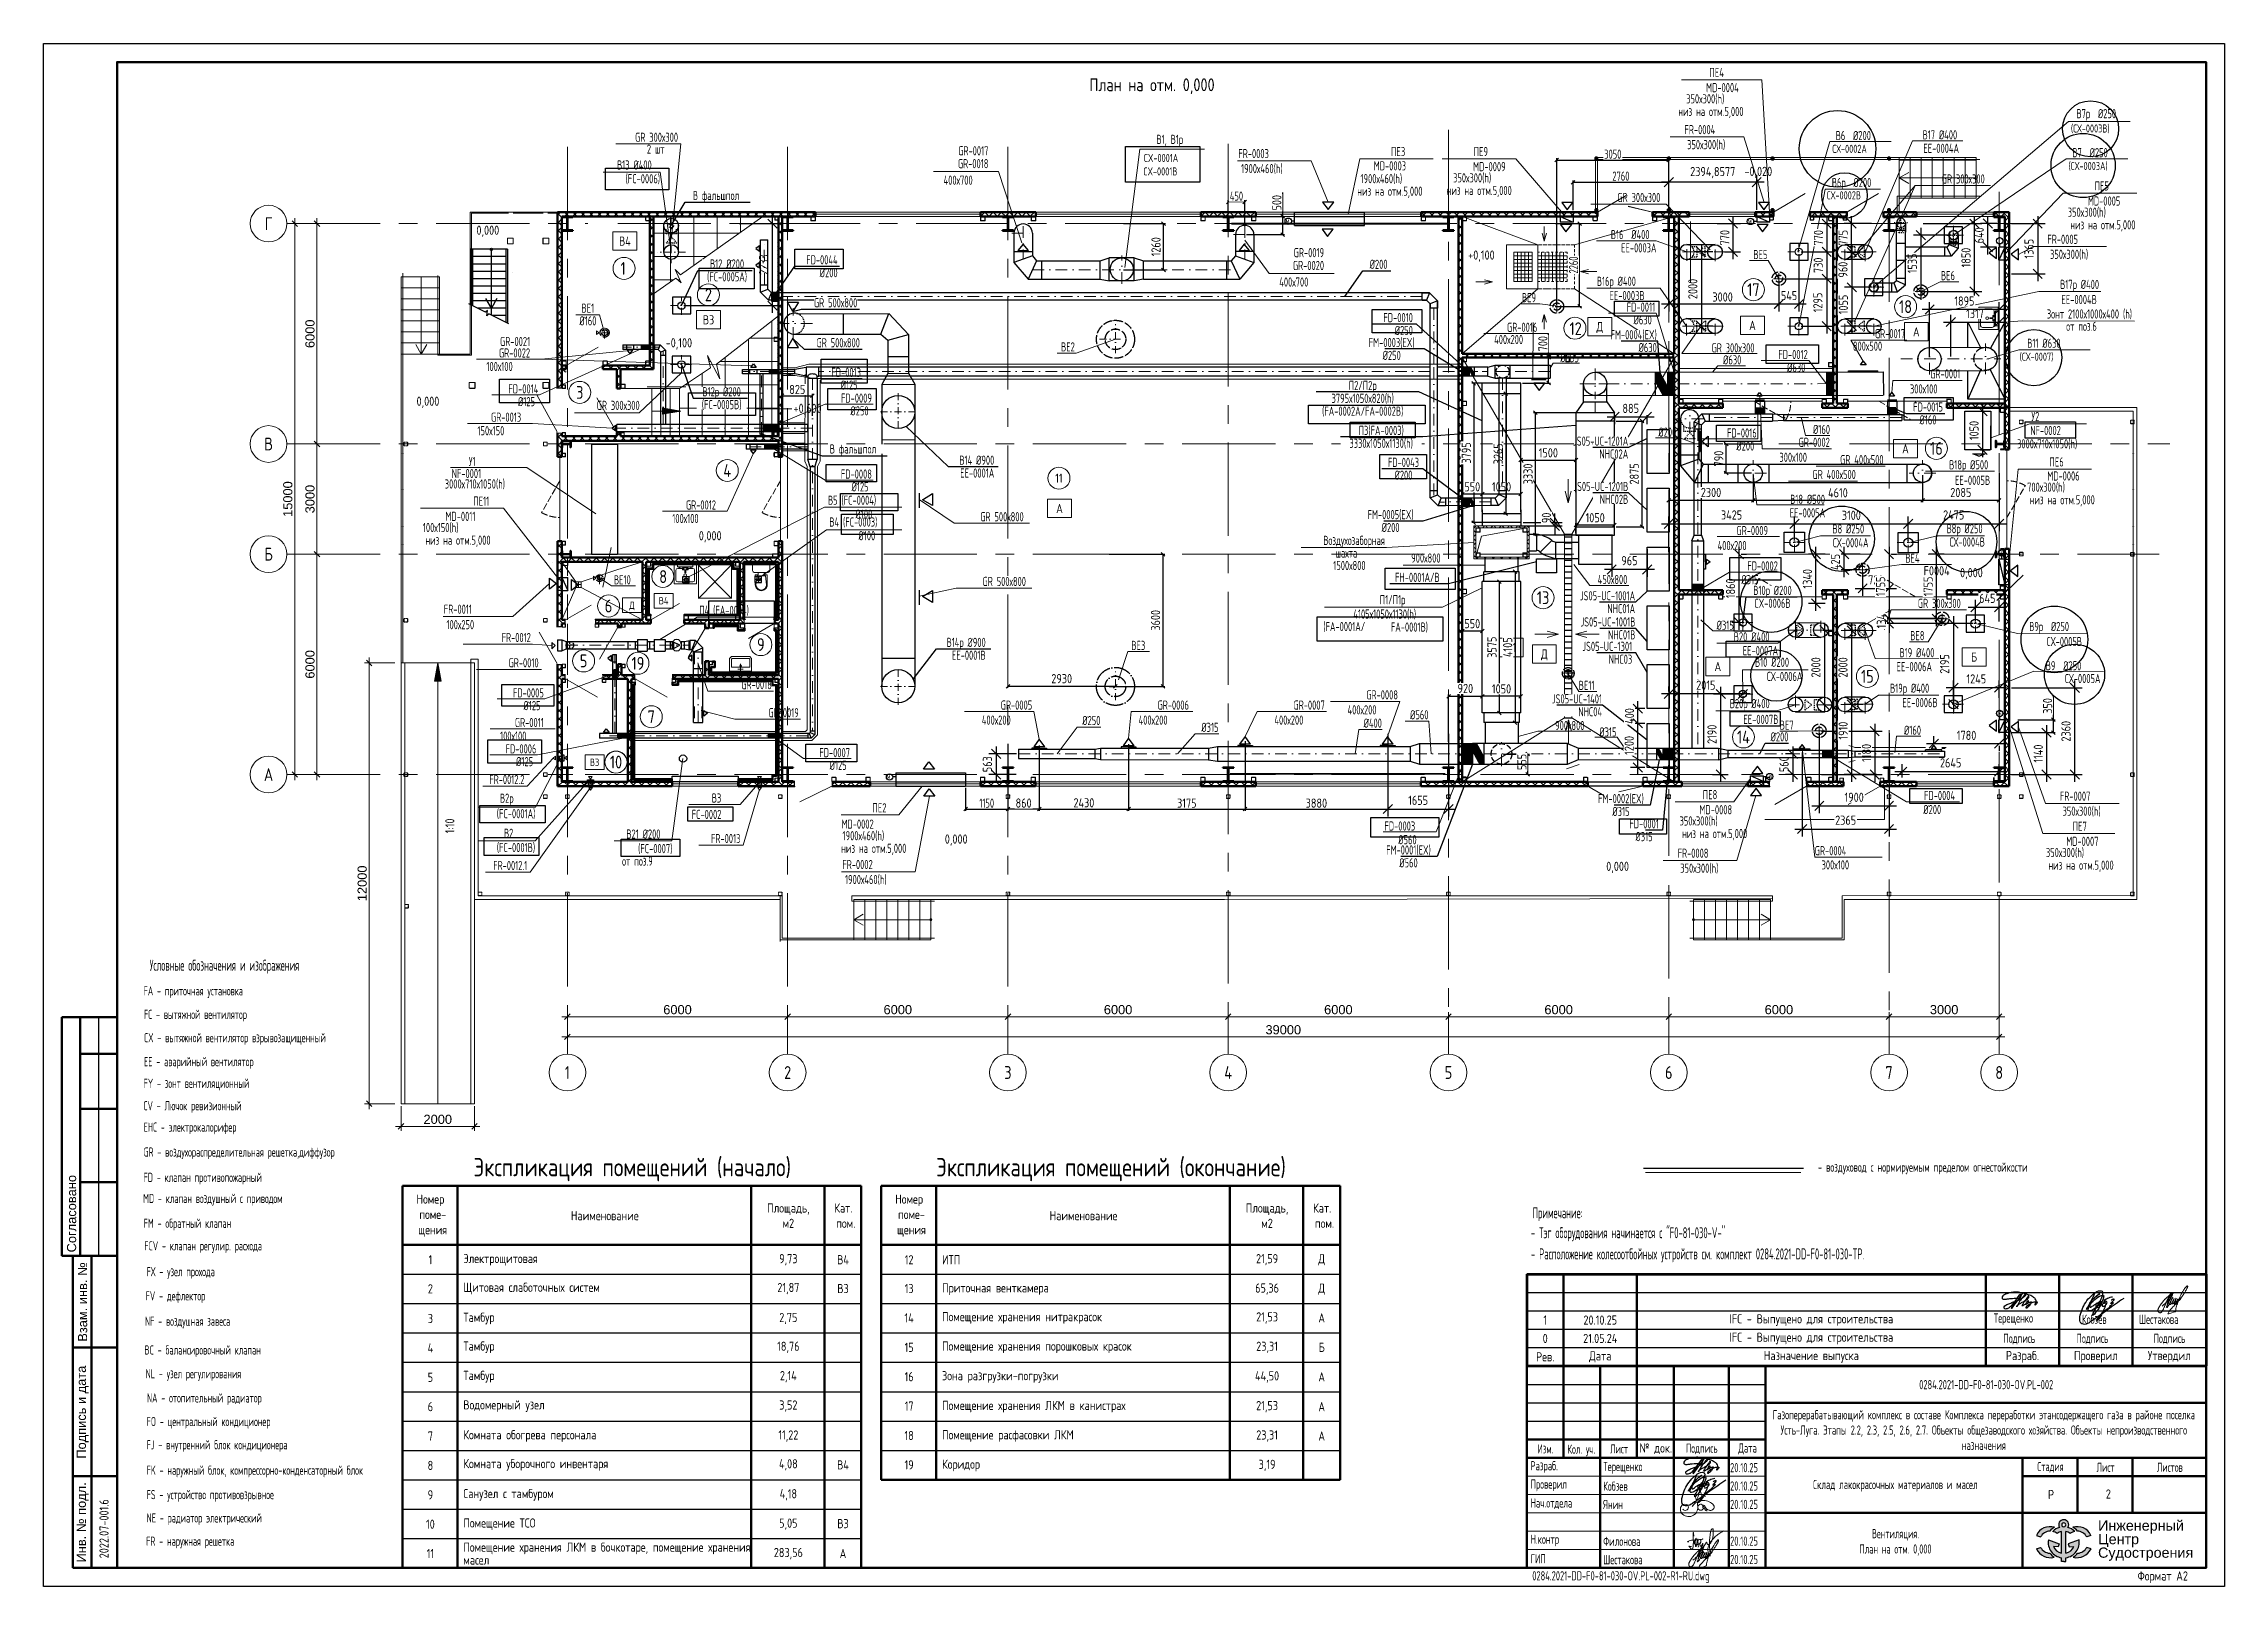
# Model space of a CAD drawing. Header units: millimetres. Extents: x -553547 to 230550, y -59438 to 214451.
# Drawn here: x 78060 to 137460, y -59438 to -17438 of the extents above; entities that cross this region are included whole.
import ezdxf
from ezdxf import colors
from ezdxf.entities.mleader import LeaderData, LeaderLine
from ezdxf.math import Vec2, Vec3

# ---------------------------------------------------------------- set-up
doc = ezdxf.new("R2010")
doc.units = ezdxf.units.MM
doc.set_wipeout_variables(frame=1)
for name, pattern in [('ACAD_ISO04W100', [30, 24, -3, 0, -3]), ('CENTER', [50.8, 31.75, -6.35, 6.35, -6.35]), ('Dashed', [0.5, 0.25, -0.25]), ('GOST2.303 4', [7, 5, -2, 0]), ('GOST2.303 6', [12, 8, -1.5, 1, -1.5]), ('HIDDEN', [8, 6, -2]), ('K5LT_THIN_INCLUDED_TO_HATCHING', [0]), ('TRATTOPUNTO2', [12.7, 6.35, -3.175, 0, -3.175]), ('ГОСТ 2.303 6', [12, 8, -1.5, 1, -1.5]), ('осевая', [50.8, 31.75, -6.35, 6.35, -6.35])]:
    doc.linetypes.add(name, pattern=pattern)
for name, color, linetype, lineweight in [('01-Тонкая_Штрих', 253, 'GOST2.303 4', 15), ('02-Средняя', 234, 'Continuous', 25), ('0Оси', 252, 'GOST2.303 6', 13), ('_Оси', 252, 'Continuous', 9), ('OVK_приток', 1, 'Continuous', 30), ('АР_Двери', 250, 'Continuous', 9), ('АР_Окна', 160, 'Continuous', 20), ('АР_Площади', 250, 'Continuous', 20), ('АР_Размеры', 7, 'Continuous', 20), ('АР_Стены и перегородки', 154, 'Continuous', 50), ('АР_Текст', 7, 'Continuous', 20), ('АР_Тонкие', 7, 'Continuous', 0), ('АР_Штриховка', 7, 'Continuous', 20), ('АТ_ПС_АЛС_025', 20, 'ГОСТ 2.303 6', 25), ('Вытяжка', 5, 'Continuous', 30), ('ОВ выноски вент. оборудование и клапаны', 7, 'Continuous', 15), ('ОВ текст', 7, 'Continuous', 15), ('ОВ_завесы', 7, 'Continuous', 30), ('отверстия ОВ', 100, 'Continuous', 30), ('приток', 10, 'Continuous', 30), ('Рамка', 7, 'Continuous', 50), ('текст ов', 7, 'Continuous', 15), ('Цоколь', 253, 'Continuous', 35)]:
    doc.layers.add(name, color=color, linetype=linetype, lineweight=lineweight)
for name, color, linetype in [('1', 7, 'Continuous'), ('IZOLATOR', 7, 'Continuous'), ('АР_ОТМЕТКИ', 7, 'Continuous'), ('ОВ_клапаны', 7, 'Continuous')]:
    doc.layers.add(name, color=color, linetype=linetype)
doc.layers.add('_Оси_Размеры', color=224, linetype='Continuous', lineweight=20, plot=False)
doc.layers.add('ОВ', color=7, linetype='Continuous', lineweight=15, true_color=0x000000)
doc.layers.add('Подписи', color=7, linetype='Continuous', true_color=0x0033f0)
doc.styles.add('GOST 2.304', font='cs_gost2304.shx', dxfattribs={"width": 0.8})
doc.styles.add('GOST type A', font='GOST2304A.ttf')
doc.styles.get("Standard").update_dxf_attribs({"font": 'arial.ttf'})
doc.styles.add('Аннотативный', font='arial.ttf')
doc.styles.add('Ариал', font='arial.ttf')
doc.styles.add('ГОСТ', font='cs_gost2304.shx')
doc.styles.add('ГОСТ 2.304', font='CS_Gost2304.shx')
doc.linetypes.add('FENCELINE1', pattern='A,6.35,-2.54,[133,ltypeshp.shx,S=2.54,R=0,X=-2.54,Y=0],-2.54,25.4', length=36.83)
doc.linetypes.add('Lotok', pattern='A,5e-05,[6,MSH_7,S=1,R=0,X=0,Y=0],-4.989379', length=4.989429)
doc.dimstyles.new('100 Ариал', dxfattribs={"dimscale": 100, "dimtxt": 2.5, "dimasz": 1.5, "dimexe": 1.25, "dimexo": 0.625, "dimtad": 1, "dimdec": 0, "dimrnd": 0.001, "dimtxsty": 'ГОСТ', "dimblk": 'OBLIQUE', "dimcen": 1.5, "dimdle": 1.5, "dimclrt": 256, "dimadec": 0, "dimazin": 2, "dimtfac": 0.75, "dimtdec": 0, "dimtmove": 1, "dimatfit": 3, "dimfxl": 7, "dimfxlon": 1, "dimtolj": 1, "dimarcsym": 2})
doc.dimstyles.new('ISO-25', dxfattribs={"dimtxt": 2.5, "dimasz": 2.5, "dimexe": 1.25, "dimexo": 0.625, "dimtad": 1, "dimtxsty": 'Standard', "dimcen": 2.5, "dimadec": 0, "dimazin": 0, "dimtfac": 1, "dimtmove": 0, "dimatfit": 3, "dimfxl": 1, "dimarcsym": 0})
doc.dimstyles.new('СПДС', dxfattribs={"dimscale": 100, "dimtxt": 2.5, "dimasz": 2.5, "dimexe": 2, "dimexo": 0.625, "dimgap": 1, "dimtad": 1, "dimdec": 0, "dimtxsty": 'ГОСТ 2.304', "dimblk": 'OBLIQUE', "dimblk1": 'OBLIQUE', "dimblk2": 'OBLIQUE', "dimcen": 2.5, "dimdle": 2, "dimadec": 0, "dimazin": 2, "dimtfac": 0.75, "dimtdec": 4, "dimtmove": 1, "dimatfit": 3, "dimfxl": 1, "dimtfill": 1, "dimtolj": 1, "dimarcsym": 1})
pattern_1 = [(45, (585097.71, -237607.2), (-112.2532, 112.2532), []), (135, (585097.71, -237607.2), (-112.2532, -112.2532), [])]
pattern_2 = [(45, (576097.71, -263289.88), (-112.2532, 112.2532), []), (135, (576097.71, -263289.88), (-112.2532, -112.2532), [])]
pattern_3 = [(45, (585097.62, -263359.88), (-112.2532, 112.2532), []), (135, (585097.62, -263359.88), (-112.2532, -112.2532), [])]

msp = doc.modelspace()

# ---------------------------------------------------------------- texts
at = {"layer": 'АР_Текст', "lineweight": 13, "style": 'ГОСТ', "width": 0.7}
for s, height, p in [('Условные обозначения и изображения ', 300, (80949.225, -42678.741)), ('FA - приточная установка', 250, (80782.78, -43350.346)), ('FС - вытяжной вентилятор', 250, (80792.78, -43991.217)), ('CX - вытяжной вентилятор взрывозащищенный ', 250, (80792.78, -44626.217)), ('EE - аварийный вентилятор', 250, (80792.78, -45277.218)), ('FY - зонт вентиляционный', 250, (80782.78, -45868.346)), ('СV - Лючок ревизионный', 250, (80782.78, -46478.57)), ('ЕHС - электрокалорифер', 250, (80782.78, -47060.57)), ('GR - воздухораспределительная решетка,диффузор', 250, (80782.78, -47739.457)), ('FD - клапан противопожарный', 250, (80782.28, -48428.183)), ('MD - клапан воздушный с приводом', 250, (80772.28, -49002.13)), ('Примечание:', 300, (118617.048, -49417.346)), ('FМ - обратный клапан', 250, (80785.78, -49678.564)), ('- Тэг оборудования начинается с "F0-81-030-V-"', 300, (118572.729, -49960.878)), ('FCV - клапан регулир. расхода', 250, (80802.28, -50292.273)), ('- Расположение колесоотбойных устройств см. комплект 0284.2021-DD-F0-81-030-TP.', 300, (118572.729, -50536.815)), ('FХ - узел прохода', 250, (80865.78, -50994.912)), ('FV - дефлектор', 250, (80838.745, -51654.365)), ('NF - воздушная завеса', 250, (80821.752, -52344.32)), ('BC - балансировочный клапан', 250, (80808.754, -53127.297)), ('NL - узел регулирования', 250, (80840.254, -53774.03)), ('NА - отопительный радиатор', 250, (80876.238, -54433.029)), ('FO - центральный кондиционер', 250, (80865.738, -55075.18)), ('FJ - внутренний блок кондиционера', 250, (80865.738, -55708.68)), ('FK - наружный блок, компрессорно-конденсаторный блок', 250, (80865.738, -56400.68)), ('FS - устройство противовзрывное', 250, (80865.738, -57065.18)), ('NE - радиатор электрический', 250, (80865.738, -57700.18)), ('FR - наружная решетка', 250, (80854.355, -58333.22))]:
    msp.add_text(s, height=height, dxfattribs=at).set_placement(p)
at = {"layer": 'АР_Текст', "linetype": 'Continuous', "lineweight": 13, "attachment_point": 5, "style": 'GOST type A'}
for s, insert, char_height, width in [('Экспликация помещений (начало)', (94095.598, -48092.293), 500, 12500), ('Экспликация помещений (окончание)', (107134.942, -48092.293), 500, 12500), ('Номер\\P поме-\\P щения', (88595.598, -49346.018), 250, 1500), ('Наименование', (93345.598, -49346.018), 250, 8000), ('Площадь,\\Pм2', (98345.598, -49346.018), 250, 2000), ('Кат.\\P пом.', (99845.598, -49346.018), 250, 1000), ('Номер\\P поме-\\P щения', (101634.942, -49346.018), 250, 1500), ('Наименование', (106384.942, -49346.018), 250, 8000), ('Площадь,\\Pм2', (111384.942, -49346.018), 250, 2000), ('Кат.\\P пом.', (112884.942, -49346.018), 250, 1000), ('1', (88595.598, -50546.018), 250, 1500), ('2', (88595.598, -51336.706), 250, 1500), ('3', (88595.598, -52146.018), 250, 1500), ('4', (88595.598, -52946.018), 250, 1500), ('5', (88595.598, -53746.018), 250, 1500), ('6', (88595.598, -54546.018), 250, 1500), ('7', (88595.598, -55346.018), 250, 1500), ('8', (88595.598, -56146.018), 250, 1500), ('9', (88595.598, -56946.018), 250, 1500), ('10', (88595.598, -57746.018), 250, 1500), ('11', (88595.598, -58546.018), 250, 1500)]:
    msp.add_mtext(s, dxfattribs=dict(at, insert=insert, char_height=char_height, width=width))
at = {"layer": 'АР_Текст', "linetype": 'Continuous', "char_height": 250, "rotation": 90, "style": 'Ариал'}
for s, insert, width, attachment_point in [('Согласовано', (78823.403, -50346.018), 6400, 4), ('Взам. инв. №', (79123.403, -51696.018), 2500, 5), ('Подпись и дата', (79123.403, -54696.018), 3500, 5), ('Инв. № подл.', (79123.403, -57696.018), 2500, 5)]:
    msp.add_mtext(s, dxfattribs=dict(at, insert=insert, width=width, attachment_point=attachment_point))
at = {"layer": 'АР_Текст', "linetype": 'Continuous', "lineweight": 13, "char_height": 250, "width": 7852.99712, "attachment_point": 4, "line_spacing_factor": 0.84, "style": 'GOST type A'}
for s, insert in [('Электрощитовая', (89492.601, -50546.018)), ('ИТП', (102531.945, -50546.018)), ('Щитовая слаботочных систем', (89492.601, -51330.374)), ('Приточная венткамера', (102531.945, -51346.018)), ('Тамбур', (89492.601, -52146.018)), ('Помещение хранения нитракрасок', (102531.945, -52130.374)), ('Тамбур', (89492.601, -52930.374)), ('Помещение хранения порошковых красок', (102531.945, -52930.374)), ('Тамбур', (89492.601, -53730.374)), ('Зона разгрузки-погрузки', (102531.945, -53736.706)), ('Водомерный узел', (89492.601, -54530.374)), ('Помещение хранения ЛКМ в канистрах', (102531.945, -54546.018)), ('Комната обогрева персонала', (89492.601, -55346.018)), ('Помещение расфасовки ЛКМ', (102531.945, -55346.018)), ('Комната уборочного инвентаря', (89492.601, -56130.374)), ('Коридор', (102531.945, -56146.018)), ('Санузел с тамбуром', (89492.601, -56946.018)), ('Помещение ТСО', (89492.601, -57746.018)), ('Помещение хранения ЛКМ в бочкотаре, помещение хранения масел', (89492.601, -58546.018))]:
    msp.add_mtext(s, dxfattribs=dict(at, insert=insert))
at = {"layer": 'АР_Текст', "color": 18, "linetype": 'Continuous', "lineweight": 13, "true_color": 0x000000, "char_height": 250, "attachment_point": 5, "style": 'GOST type A'}
for s, insert, width in [('9,73', (98345.598, -50546.018), 2000), ('В4', (99833.545, -50546.018), 963.53207), ('12', (101634.942, -50546.018), 1500), ('21,59', (111384.942, -50546.018), 2000), ('Д', (112872.889, -50546.018), 963.53207), ('21,87', (98345.598, -51330.374), 2000), ('В3', (99833.545, -51330.374), 963.53207), ('13', (101634.942, -51330.374), 1500), ('65,36', (111384.942, -51346.018), 2000), ('Д', (112872.889, -51346.018), 963.53207), ('2,75', (98345.598, -52146.018), 2000), ('14', (101634.942, -52130.374), 1500), ('21,53', (111384.942, -52130.374), 2000), ('А', (112872.889, -52130.374), 963.53207), ('18,76', (98345.598, -52930.374), 2000), ('15', (101634.942, -52930.374), 1500), ('23,31', (111384.942, -52930.374), 2000), ('Б', (112872.889, -52930.374), 963.53207), ('2,14', (98345.598, -53730.374), 2000), ('16', (101634.942, -53730.374), 1500), ('44,50', (111384.942, -53736.706), 2000), ('А', (112872.889, -53736.706), 963.53207), ('3,52', (98345.598, -54530.374), 2000), ('17', (101634.942, -54530.374), 1500), ('11,22', (98345.598, -55346.018), 2000), ('18', (101634.942, -55330.374), 1500), ('23,31', (111384.942, -55346.018), 2000), ('А', (112872.889, -55346.018), 963.53207), ('4,08', (98345.598, -56130.374), 2000), ('В4', (99833.545, -56130.374), 963.53207), ('19', (101634.942, -56130.374), 1500), ('3,19', (111384.942, -56146.018), 2000), ('4,18', (98345.598, -56946.018), 2000), ('5,05', (98345.598, -57746.018), 2000), ('В3', (99833.545, -57730.374), 963.53207), ('283,56', (98345.598, -58546.018), 2000), ('А', (99833.545, -58546.018), 963.53207)]:
    msp.add_mtext(s, dxfattribs=dict(at, insert=insert, width=width))
at = {"layer": 'АР_Текст', "lineweight": 13, "char_height": 250, "width": 11903.45373, "attachment_point": 5, "style": 'ГОСТ'}
for s, insert in [('\\pxl0.59167,r0.59167,a0.25;{\\W0.8;0284.2021-DD-F0-81-030-OV.PL-002}', (130973.403, -53946.018)), ('{\\W0.8;\\C7;Газоперерабатывающий комплекс в составе Комплекса переработки этансодержащего газа в районе поселка Усть-Луга. Этапы 2.2, 2.3, 2.5, 2.6, 2.7. Объекты общезаводского хозяйства. Объекты непроизводственного назначения}', (130908.113, -55182.378)), ('{\\W0.7;Изм}.', (118973.403, -55696.018)), ('\\pxqc;{\\W0.7;Кол. уч.}', (119943.99, -55736.786)), ('{\\W0.7;Лист}', (120973.403, -55696.018)), ('\\pxqc;№ док.', (121973.403, -55691.998)), ('{\\W0.8;Подпись}', (123223.403, -55696.018)), ('{\\W0.8;Дата}', (124473.403, -55696.018)), ('{\\W0.7;Стадия}', (132723.403, -56196.018)), ('{\\W0.7;Лист}', (134223.403, -56196.018)), ('{\\W0.7;Листов}', (135973.403, -56196.018)), ('{\\W0.8;\\C7;Склад лакокрасочных материалов и масел}', (128498.217, -56699.965)), ('{\\W0.7;\\C7;Вентиляция. \\PПлан на отм. 0,000}', (128501.49, -58241.23))]:
    msp.add_mtext(s, dxfattribs=dict(at, insert=insert))
at = {"layer": 'АР_Текст', "color": 251, "linetype": 'Continuous', "lineweight": 13, "true_color": 0x636466, "char_height": 250, "attachment_point": 5, "style": 'GOST type A'}
for s, insert, width in [('21,53', (111384.942, -54546.018), 2000), ('А', (112872.889, -54546.018), 963.53207)]:
    msp.add_mtext(s, dxfattribs=dict(at, insert=insert, width=width))
at = {"layer": 'ОВ текст', "linetype": 'Continuous', "style": 'ГОСТ 2.304', "width": 0.8}
for s, p in [('400х700', (102574.58, -21280.292)), ('400х700', (111717.945, -24053.14)), ('800х500', (127341.349, -25799.567)), (' 300х100', (128790.008, -26963.006)), ('3000х710х1050(h)', (131812.875, -28457.534)), (' 300х100', (125234.698, -28825.118)), ('3000х710х1050(h)', (88987.38, -29551.24)), ('П1/П1р', (114454.3, -32701.251)), ('(FА-0001A/', (112916.372, -33434.054)), ('4105х1050х1130(h)', (113735.536, -33092.275)), ('FА-0001В)', (114757.42, -33446.244)), (' 400х200', (113471.595, -35700.561)), (' 400х200', (103508.884, -35979.386)), (' 400х200', (107779.768, -35979.386)), (' 400х200', (111478.932, -35979.386)), ('- воздуховод с нормируемым пределом огнестойкости', (126390.965, -48150.292))]:
    msp.add_text(s, height=250, dxfattribs=at).set_placement(p)
at = {"layer": 'ОВ текст', "linetype": 'Continuous', "width": 7852.99712}
for s, insert, char_height, attachment_point, line_spacing_factor, style in [('{\\W0.8;ПЕ4}', (123827.977, -18224.963), 250, 6, 0.84, 'ГОСТ 2.304'), ('{\\W0.8;350х300(h)}', (122800.953, -18952.85), 250, 4, 0.84, 'ГОСТ 2.304'), ('{\\W0.8;MD-0004}', (124232.428, -18635.695), 250, 6, 0.84, 'ГОСТ 2.304'), ('{\\W0.8;низ на отм.5,000}', (122585.926, -19313.396), 250, 4, 0.84, 'ГОСТ 2.304'), ('{\\W0.8; В7р  %%C250}', (134510.168, -19378.084), 250, 6, 0.84, 'ГОСТ 2.304'), ('{\\W0.8;GR 300х300}', (95341.956, -19987.143), 250, 6, 0.84, 'ГОСТ 2.304'), ('{\\W0.8;2 шт}', (94972.956, -20308.643), 250, 6, 0.84, 'ГОСТ 2.304'), ('{\\W0.8;В1, В1р}', (109098.279, -20078.704), 250, 6, 0.84, 'ГОСТ 2.304'), ('{\\W0.8;СХ-0002A}', (126781.608, -20302.136), 220, 4, 0.8, 'ГОСТ 2.304'), ('{\\W0.8;  В6  %%C200}', (127832.922, -19940.281), 250, 6, 0.84, 'ГОСТ 2.304'), ('{\\W0.8;В17 %%C400}', (130182.915, -19921.243), 250, 6, 0.84, 'ГОСТ 2.304'), ('{\\W0.8;EE-0004А}', (130232.007, -20288.013), 250, 6, 0.84, 'ГОСТ 2.304'), ('{\\W0.8;(СХ-0003В)}', (133279.932, -19759.021), 220, 4, 0.8, 'ГОСТ 2.304'), ('{\\W0.8;В13 %%C400}', (94623.944, -20741.779), 250, 6, 0.84, 'ГОСТ 2.304'), ('{\\W0.8;GR-0017\\PGR-0018}', (103794.58, -20530.292), 250, 6, 0.84, 'ГОСТ 2.304'), ('{\\W0.8;CX-0001A}', (108024.771, -20551.287), 220, 4, 0.8, 'ГОСТ 2.304'), ('{\\W0.8;FR-0003}', (110603.182, -20432.108), 250, 4, 0.84, 'ГОСТ 2.304'), ('{\\W0.8; 1900х460(h)}', (110569.729, -20853.025), 250, 4, 0.84, 'ГОСТ 2.304'), ('{\\W0.8;MD-0003}', (114291.509, -20764.871), 250, 4, 0.84, 'ГОСТ 2.304'), ('{\\W0.8;ПЕ3}', (114760.891, -20376.473), 250, 4, 0.84, 'ГОСТ 2.304'), ('{\\W0.8;ПЕ9}', (117009.143, -20376.473), 250, 4, 0.84, 'ГОСТ 2.304'), ('{\\W0.8;MD-0009}', (117883.505, -20787.205), 250, 6, 0.84, 'ГОСТ 2.304'), ('{\\W0.8;(СХ-0003А)}', (133216.47, -20780.17), 220, 4, 0.8, 'ГОСТ 2.304'), ('{\\W0.8;В7  %%C250}', (134282.894, -20406.703), 250, 6, 0.84, 'ГОСТ 2.304'), ('{\\W0.8;(FC-0006)}', (94851.462, -21128.947), 250, 6, 0.84, 'ГОСТ 2.304'), ('{\\W0.8;CX-0001В}', (108012.942, -20917.807), 220, 4, 0.8, 'ГОСТ 2.304'), ('{\\W0.8;низ на отм.5,000}', (113841.794, -21484.99), 250, 4, 0.84, 'ГОСТ 2.304'), ('{\\W0.8; 1900х460(h)}', (113823.639, -21126.64), 250, 4, 0.84, 'ГОСТ 2.304'), ('{\\W0.8;низ на отм.5,000}', (116274.18, -21464.906), 250, 4, 0.84, 'ГОСТ 2.304'), ('{\\W0.8;350х300(h)}', (116452.031, -21104.36), 250, 4, 0.84, 'ГОСТ 2.304'), ('{\\W0.8;В6р  %%C200}', (127843.38, -21253.203), 250, 6, 0.84, 'ГОСТ 2.304'), ('{\\W0.8;GR 300х300}', (130933.443, -21121.833), 250, 6, 0.84, 'ГОСТ 2.304'), ('{\\W0.8;ПЕ5}', (133921.932, -21311.927), 250, 4, 0.84, 'ГОСТ 2.304'), ('{\\W0.8;СХ-0002В}', (126630.419, -21567.704), 220, 4, 0.8, 'ГОСТ 2.304'), ('{\\W0.8;350х300(h)}', (133194.453, -22039.815), 250, 4, 0.84, 'ГОСТ 2.304'), ('{\\W0.8;MD-0005}', (134625.927, -21722.659), 250, 6, 0.84, 'ГОСТ 2.304'), ('{\\W0.8;низ на отм.5,000}', (133262.967, -22400.36), 250, 4, 0.84, 'ГОСТ 2.304'), ('{\\W0.8;GR-0019\\PGR-0020}', (112937.945, -23303.14), 250, 6, 0.84, 'ГОСТ 2.304'), ('{\\W0.8;ВЕ5}', (125013.118, -23179.967), 250, 6, 0.84, 'ГОСТ 2.304'), ('{\\W0.8;ВЕ6}', (129738.967, -23753.222), 250, 4, 0.84, 'ГОСТ 2.304'), ('{\\W0.8;ВЕ9}', (118327.164, -24353.746), 250, 4, 0.84, 'ГОСТ 2.304'), ('{\\W0.8;В17р %%C400}', (134047.381, -24026.616), 250, 6, 0.84, 'ГОСТ 2.304'), ('{\\W0.8;EE-0004В}', (133983.122, -24405.771), 250, 6, 0.84, 'ГОСТ 2.304'), ('{\\W0.8;%%C160}', (93118.144, -24985.57), 250, 6, 0.84, 'ГОСТ 2.304'), ('{\\W0.8;ВЕ1}', (92710.869, -24640.065), 250, 4, 0.84, 'ГОСТ 2.304'), ('{\\W0.8;FD-0011}', (121954.499, -24611.184), 250, 6, 0.84, 'ГОСТ 2.304'), ('{\\W0.8;Зонт 2100х1000х400 (h)}', (134944.871, -24810.565), 250, 6, 0.84, 'ГОСТ 2.304'), ('\\pxt28;{\\W0.8;GR-0021}', (91311.907, -25546.41), 250, 6, 0.84, 'ГОСТ 2.304'), ('{\\W0.8;GR-0017}', (128762.66, -25333.015), 250, 6, 0.84, 'ГОСТ 2.304'), ('{\\W0.8;В11 %%C630}', (132999.042, -25594.443), 250, 6, 0.84, 'ГОСТ 2.304'), ('{\\W0.8;от поз.6}', (133985.047, -25132.679), 250, 6, 0.84, 'ГОСТ 2.304'), ('{\\W0.8; 100х100}', (90015.521, -26227.252), 250, 4, 0.84, 'ГОСТ 2.304'), ('{\\W0.8;GR-0022}', (91311.907, -25858.269), 250, 6, 0.84, 'ГОСТ 2.304'), ('{\\W0.8;ВЕ2}', (105773.535, -25694.684), 250, 4, 0.84, 'ГОСТ 2.304'), ('{\\W0.8;%%C355}', (119877.062, -25986.381), 250, 6, 0.84, 'ГОСТ 2.304'), ('{\\W0.8;%%C630}', (124303.025, -26046.952), 250, 6, 0.84, 'ГОСТ 2.304'), ('{\\W0.8;FD-0012}', (126112.958, -25901.058), 250, 6, 0.84, 'ГОСТ 2.304'), ('{\\W0.8;%%C630}', (126046.067, -26254.629), 250, 6, 0.84, 'ГОСТ 2.304'), ('{\\W0.8;(СХ-0007)}', (131884.901, -25973.086), 220, 4, 0.8, 'ГОСТ 2.304'), ('{\\W0.8;FD-0014}', (91535.029, -26836.804), 250, 6, 0.84, 'ГОСТ 2.304'), ('{\\W0.8;FD-0013}', (100323.627, -26387.671), 250, 6, 0.84, 'ГОСТ 2.304'), ('{\\W0.8;%%C125}', (100233.837, -26734.462), 250, 6, 0.84, 'ГОСТ 2.304'), ('{\\W0.8;GR-0001}', (130268.308, -26429.084), 250, 6, 0.84, 'ГОСТ'), ('{\\W0.8;%%C125}', (91445.239, -27183.595), 250, 6, 0.84, 'ГОСТ 2.304'), ('{\\W0.8;GR 300х300}', (94295.986, -27286.222), 250, 6, 0.84, 'ГОСТ 2.304'), ('{\\W0.8;FD-0009}', (100620.88, -27088.886), 250, 6, 0.84, 'ГОСТ 2.304'), ('{\\W0.8;%%C250}', (100531.09, -27435.678), 250, 6, 0.84, 'ГОСТ 2.304'), ('{\\W0.8; 150х150}', (89771.529, -27976.398), 250, 4, 0.84, 'ГОСТ 2.304'), ('{\\W0.8;GR-0013}', (91067.915, -27607.416), 250, 6, 0.84, 'ГОСТ 2.304'), ('{\\W0.8;%%C200}', (122531.165, -28015.797), 250, 6, 0.84, 'ГОСТ 2.304'), ('{\\W0.8;%%C160}', (126718.77, -27941.318), 250, 6, 0.84, 'ГОСТ 2.304'), ('{\\W0.8;GR-0002}', (126712.999, -28291.196), 250, 6, 0.84, 'ГОСТ'), ('{\\W0.8;FD-0008}', (100620.88, -29156.48), 250, 6, 0.84, 'ГОСТ 2.304'), ('{\\W0.8;MD-0006}', (133518.628, -29208.295), 250, 6, 0.84, 'ГОСТ 2.304'), ('{\\W0.8;ПЕ6}', (132693.487, -28827.148), 250, 4, 0.84, 'ГОСТ 2.304'), ('{\\W0.8;%%C125}', (100531.09, -29503.272), 250, 6, 0.84, 'ГОСТ 2.304'), ('{\\W0.8;700х300(h)}', (132087.154, -29525.451), 250, 4, 0.84, 'ГОСТ 2.304'), ('{\\W0.8;MD-0011}', (89821.92, -30307.766), 250, 6, 0.84, 'ГОСТ 2.304'), ('{\\W0.8;ПЕ11}', (89760.323, -29893.799), 250, 4, 0.84, 'ГОСТ 2.304'), ('{\\W0.8; 100х100}', (95078.194, -30366.398), 250, 4, 0.84, 'ГОСТ 2.304'), ('{\\W0.8;GR-0012}', (96374.58, -29997.416), 250, 6, 0.84, 'ГОСТ 2.304'), ('{\\W0.8;В5 (FC-0004)}', (99425.197, -29880.599), 250, 4, 0.84, 'ГОСТ 2.304'), ('{\\W0.8;%%C100}', (100175.862, -30250.55), 250, 4, 0.84, 'ГОСТ 2.304'), ('{\\W0.8;GR 500х800}', (104755.983, -30318.003), 250, 6, 0.84, 'ГОСТ 2.304'), ('{\\W0.8;низ на отм.5,000}', (132155.668, -29885.996), 250, 4, 0.84, 'ГОСТ 2.304'), ('{\\W0.8;100х150(h)}', (88390.446, -30624.922), 250, 4, 0.84, 'ГОСТ 2.304'), ('{\\W0.8;низ на отм.5,000}', (88458.96, -30985.467), 250, 4, 0.84, 'ГОСТ 2.304'), ('{\\W0.8;В4 (FC-0003)}', (99462.501, -30474.728), 250, 4, 0.84, 'ГОСТ 2.304'), ('{\\W0.8;%%C100}', (100255.817, -30834.356), 250, 4, 0.84, 'ГОСТ 2.304'), ('{\\W0.8;Воздухозаборная}', (114594.732, -30996.422), 250, 6, 0.84, 'ГОСТ 2.304'), ('{\\W0.8;В8 %%C250 }', (127649.957, -30648.646), 250, 6, 0.84, 'ГОСТ 2.304'), ('{\\W0.8; В8р %%C250}', (130874.899, -30676.556), 250, 6, 0.84, 'ГОСТ 2.304'), ('{\\W0.8;СХ-0004В}', (130935.428, -31006.081), 250, 6, 0.7, 'ГОСТ 2.304'), ('{\\W0.8;шахта}', (113842.856, -31305.505), 250, 6, 0.84, 'ГОСТ 2.304'), ('{\\W0.8;900х800}', (116110.296, -31442.87), 250, 6, 0.84, 'ГОСТ'), ('{\\W0.8;ВЕ4}', (129156.857, -31448.089), 250, 6, 0.84, 'ГОСТ 2.304'), ('{\\W0.8;ВЕ10}', (93594.58, -32035.397), 250, 4, 0.84, 'ГОСТ 2.304'), ('{\\W0.8;GR 500х800}', (104817.453, -32079.99), 250, 6, 0.84, 'ГОСТ 2.304'), ('{\\W0.8;1500х800}', (114068.283, -31645.141), 250, 6, 0.84, 'ГОСТ 2.304'), ('{\\W0.8;450х800}', (121198.859, -32026.987), 250, 6, 0.84, 'ГОСТ 2.304'), ('{\\W0.8;FD-0002}', (125297.805, -31656.696), 250, 6, 0.84, 'ГОСТ 2.304'), ('F0004', (129978.593, -31788.623), 250, 6, 0.84, 'ГОСТ 2.304'), ('{\\W0.8;FR-0011}', (88961.361, -32835.603), 250, 4, 0.84, 'ГОСТ 2.304'), ('{\\W0.8; 100х250}', (88927.908, -33256.52), 250, 4, 0.84, 'ГОСТ 2.304'), ('{\\W0.8;%%C315}', (124097.27, -33271.818), 250, 6, 0.84, 'ГОСТ 2.304'), ('{\\W0.8;В9р  %%C250 }', (133228.897, -33340.784), 250, 6, 0.84, 'ГОСТ 2.304'), ('{\\W0.8;FR-0012}', (91331.708, -33606.252), 250, 6, 0.84, 'ГОСТ'), ('{\\W0.8;ВЕ3}', (107688.828, -33821.822), 250, 4, 0.84, 'ГОСТ 2.304'), ('{\\W0.8;В20 %%C400}', (125069.906, -33586.465), 250, 6, 0.84, 'ГОСТ 2.304'), ('{\\W0.8;EE-0007А}', (125303.66, -33964.982), 250, 6, 0.84, 'ГОСТ 2.304'), ('{\\W0.8;ВЕ8}', (128903.392, -33554.378), 250, 4, 0.84, 'ГОСТ 2.304'), ('{\\W0.8;СХ-0005B}', (133583.429, -33715.639), 250, 6, 0.7, 'ГОСТ 2.304'), ('{\\W0.8;GR-0010}', (91543.91, -34294.713), 250, 6, 0.84, 'ГОСТ 2.304'), ('{\\W0.8;В10 %%C200}', (125603.147, -34281.115), 250, 6, 0.84, 'ГОСТ 2.304'), ('{\\W0.8;EE-0006А}', (129496.181, -34400.129), 250, 6, 0.84, 'ГОСТ 2.304'), ('{\\W0.8;В19 %%C400}', (129561.42, -34018.985), 250, 6, 0.84, 'ГОСТ 2.304'), ('{\\W0.8;В9  %%C250}', (133563.095, -34374.314), 250, 6, 0.84, 'ГОСТ 2.304'), ('{\\W0.8;FD-0005}', (91684.37, -35113.5), 250, 6, 0.84, 'ГОСТ 2.304'), ('{\\W0.8;GR-0018}', (97895.625, -34889.259), 250, 6, 0.84, 'ГОСТ'), ('{\\W0.8;GR-0008}', (114949.895, -35166.639), 250, 6, 0.84, 'ГОСТ'), ('{\\W0.8;ВЕ11}', (119874.073, -34909.639), 250, 4, 0.84, 'ГОСТ 2.304'), ('{\\W0.8;СХ-0006А}', (125966.112, -34665.98), 250, 6, 0.7, 'ГОСТ 2.304'), ('{\\W0.8;В19р %%C400}', (129420.832, -35020.656), 250, 6, 0.84, 'ГОСТ 2.304'), ('{\\W0.8;СХ-0005А}', (134085.868, -34724.399), 250, 6, 0.7, 'ГОСТ 2.304'), ('{\\W0.8;%%C125}', (91594.58, -35460.292), 250, 6, 0.84, 'ГОСТ 2.304'), ('{\\W0.8;GR-0019}', (98630.406, -35653.149), 250, 6, 0.84, 'ГОСТ'), ('{\\W0.8;GR-0005}', (104987.184, -35445.464), 250, 6, 0.84, 'ГОСТ'), ('{\\W0.8;GR-0006}', (109258.068, -35445.464), 250, 6, 0.84, 'ГОСТ'), ('{\\W0.8;GR-0007}', (112957.232, -35445.464), 250, 6, 0.84, 'ГОСТ'), ('{\\W0.8;%%C560}', (115782.471, -35709.392), 250, 6, 0.84, 'ГОСТ 2.304'), ('{\\W0.8;В20р %%C400}', (125075.501, -35439.785), 250, 6, 0.84, 'ГОСТ 2.304'), ('{\\W0.8;EE-0006В}', (129647.711, -35378.412), 250, 6, 0.84, 'ГОСТ 2.304'), ('{\\W0.8; 100х100}', (90388.194, -36289.274), 250, 4, 0.84, 'ГОСТ 2.304'), ('{\\W0.8;GR-0011}', (91684.58, -35920.292), 250, 6, 0.84, 'ГОСТ 2.304'), ('{\\W0.8;%%C250}', (106844.795, -35865.343), 250, 6, 0.84, 'ГОСТ 2.304'), ('{\\W0.8;%%C315}', (110062.119, -36052.276), 250, 6, 0.84, 'ГОСТ 2.304'), ('{\\W0.8;%%C400}', (114512.59, -35936.469), 250, 6, 0.84, 'ГОСТ 2.304'), ('{\\W0.8;900х800}', (120030.174, -36001.745), 250, 6, 0.84, 'ГОСТ'), ('{\\W0.8;%%C\\Fcs_gost2304|c162;315}', (120901.49, -36175.994), 250, 6, 0.84, 'ГОСТ 2.304'), ('{\\W0.8;EE-0007В}', (125310.584, -35834.811), 250, 6, 0.84, 'ГОСТ 2.304'), ('{\\W0.8;ВЕ7}', (125349.385, -35991.641), 250, 4, 0.84, 'ГОСТ 2.304'), ('{\\W0.8;%%C\\Fcs_gost2304|c162;16\\Fcs_gost2304|c204;0}', (129197.543, -36130.355), 250, 6, 0.84, 'ГОСТ 2.304'), ('{\\W0.8;FD-0006}', (91482.785, -36637.076), 250, 6, 0.84, 'ГОСТ 2.304'), ('{\\W0.8;FD-0007}', (100024.58, -36740.292), 250, 6, 0.84, 'ГОСТ 2.304'), ('{\\W0.8;FR-0012.2}', (91158.532, -37471.301), 250, 6, 0.84, 'ГОСТ 2.304'), ('{\\W0.8;%%C125}', (91392.994, -36983.867), 250, 6, 0.84, 'ГОСТ 2.304'), ('{\\W0.8;%%C125}', (99934.79, -37087.083), 250, 6, 0.84, 'ГОСТ 2.304'), ('{\\W0.8;В2р}', (90859.797, -38014.813), 250, 6, 0.84, 'ГОСТ 2.304'), ('{\\W0.8;В3 }', (96260.795, -37976.452), 250, 4, 0.84, 'ГОСТ 2.304'), ('{\\W0.8;ПЕ8}', (123647.505, -37883.916), 250, 6, 0.84, 'ГОСТ 2.304'), ('{\\W0.8;FD-0004}', (130124.509, -37907.081), 250, 6, 0.84, 'ГОСТ 2.304'), ('{\\W0.8;(FC-0001A)}', (91455.814, -38414.98), 250, 6, 0.84, 'ГОСТ 2.304'), ('{\\W0.8;FC-0002}', (95713.295, -38422.49), 250, 4, 0.84, 'ГОСТ 2.304'), ('{\\W0.8;MD-0002}', (99794.153, -38685.911), 250, 4, 0.84, 'ГОСТ 2.304'), ('{\\W0.8;ПЕ2}', (100634.653, -38242.411), 250, 4, 0.84, 'ГОСТ 2.304'), ('{\\W0.8;350х300(h)}', (122620.482, -38611.803), 250, 4, 0.84, 'ГОСТ 2.304'), ('{\\W0.8;MD-0008}', (124051.956, -38294.648), 250, 6, 0.84, 'ГОСТ 2.304'), ('{\\W0.8;%%C200}', (129746.726, -38289.086), 250, 6, 0.84, 'ГОСТ 2.304'), ('{\\W0.8;(FC-0001B)}', (91449.416, -39335.427), 250, 6, 0.84, 'ГОСТ 2.304'), ('{\\W0.8;В2}', (90853.399, -38935.259), 250, 6, 0.84, 'ГОСТ 2.304'), ('{\\W0.8;В21 %%C200}', (93933.235, -38956.306), 250, 4, 0.84, 'ГОСТ 2.304'), ('{\\W0.8;(FC-0007)}', (95188.417, -39365.327), 250, 6, 0.84, 'ГОСТ 2.304'), ('{\\W0.8;FR-0013}', (97039.384, -39078.926), 250, 6, 0.84, 'ГОСТ 2.304'), ('{\\W0.8; 1900х460(h)}', (99715.9, -39014.307), 250, 4, 0.84, 'ГОСТ 2.304'), ('{\\W0.8;%%C560}', (115458.662, -39111.374), 250, 6, 0.84, 'ГОСТ 2.304'), ('{\\W0.8;низ на отм.5,000}', (122688.996, -38972.349), 250, 4, 0.84, 'ГОСТ 2.304'), ('{\\W0.8;MD-0007}', (134030.989, -39154.642), 250, 6, 0.84, 'ГОСТ 2.304'), ('{\\W0.8;ПЕ7}', (133326.993, -38743.91), 250, 4, 0.84, 'ГОСТ 2.304'), ('{\\W0.8;FR-0012.1}', (91235.355, -39811.947), 250, 6, 0.84, 'ГОСТ 2.304'), ('{\\W0.8;от поз.9}', (93817.287, -39693.125), 250, 4, 0.84, 'ГОСТ 2.304'), ('{\\W0.8;низ на отм.5,000}', (99784.414, -39374.852), 250, 4, 0.84, 'ГОСТ 2.304'), ('{\\W0.8;FR-0002}', (99816.159, -39786.302), 250, 4, 0.84, 'ГОСТ 2.304'), ('{\\W0.8;350х300(h)}', (132599.514, -39471.797), 250, 4, 0.84, 'ГОСТ 2.304'), ('{\\W0.8;низ на отм.5,000}', (132668.028, -39832.343), 250, 4, 0.84, 'ГОСТ 2.304'), ('{\\W0.8; 1900х460(h)}', (99782.705, -40207.219), 250, 4, 0.84, 'ГОСТ 2.304')]:
    msp.add_mtext(s, dxfattribs=dict(at, insert=insert, char_height=char_height, attachment_point=attachment_point, line_spacing_factor=line_spacing_factor, style=style))
at = {"layer": 'ОВ текст', "linetype": 'Continuous', "char_height": 250, "width": 7852.99712, "attachment_point": 4, "rotation": 0.00000396, "line_spacing_factor": 0.84, "style": 'ГОСТ 2.304'}
for s, insert in [('{\\W0.8;FR-0004}', (122754.089, -19779.379)), ('{\\W0.8; 350х300(h)}', (122720.636, -20200.296)), ('{\\W0.8; 350х300(h)}', (132946.954, -38345.742)), ('{\\W0.8;FR-0008}', (122567.427, -39477.505)), ('{\\W0.8; 350х300(h)}', (122533.974, -39898.422)), ('{\\W0.8; 300х100}', (126382.616, -39797.018))]:
    msp.add_mtext(s, dxfattribs=dict(at, insert=insert))
at = {"layer": 'ОВ текст', "color": 6, "linetype": 'Continuous', "char_height": 150, "width": 7852.99712, "attachment_point": 6, "line_spacing_factor": 0.84, "style": 'ГОСТ 2.304'}
for insert in [(111995.285, -22253.706), (124584.585, -22259.976), (101129.785, -37381.204)]:
    msp.add_mtext('{\\W0.8;м}', dxfattribs=dict(at, insert=insert))
at = {"layer": 'ОВ текст', "linetype": 'Continuous', "lineweight": 13, "char_height": 250, "width": 7852.99712, "attachment_point": 4, "line_spacing_factor": 0.84, "style": 'ГОСТ'}
for s, insert in [('{\\W0.8;NF-0002}', (132172.944, -27969.931)), ('{\\W0.8;У2}', (132204.296, -27589.808)), ('{\\W0.8;NF-0001}', (89175.322, -29141.883)), ('{\\W0.8;У1}', (89642.851, -28812.007))]:
    msp.add_mtext(s, dxfattribs=dict(at, insert=insert))
at = {"layer": 'ОВ текст', "color": 6, "linetype": 'Continuous', "char_height": 150, "width": 7852.99712, "attachment_point": 6, "rotation": 270, "line_spacing_factor": 0.84, "style": 'ГОСТ 2.304'}
for insert in [(131416.038, -31333.276), (131359.134, -35706.355)]:
    msp.add_mtext('{\\W0.8;м}', dxfattribs=dict(at, insert=insert))
at = {"layer": 'Рамка', "lineweight": 13, "char_height": 250, "width": 1800, "attachment_point": 4, "style": 'ГОСТ'}
for s, insert in [('{\\W0.8;\\C0;Терещенко}', (131181.203, -52166.744)), ('{\\W0.8;\\C0;Кобзев}', (133582.519, -52166.744)), ('{\\W0.8;\\C0;Шестакова}', (135136.549, -52166.744)), ('{\\W0.8;\\C0;Подпись}', (131439.815, -52704.86)), ('{\\W0.8;\\C0;Подпись}', (133431.135, -52704.86)), ('{\\W0.8;\\C0;Подпись}', (135530.033, -52704.86)), ('{\\W0.8;Разраб.}', (118560.463, -56188.291)), ('{\\W0.8;\\C0;Терещенко}', (120545.118, -56210.841)), ('{\\W0.8;\\C0;20.10.25}', (123997.395, -56205.932)), ('{\\W0.8;Проверил}', (118560.463, -56688.291)), ('{\\W0.8;\\C0;Кобзев}', (120539.441, -56710.841)), ('{\\W0.8;\\C0;20.10.25}', (123997.395, -56705.932)), ('{\\C7;Р}', (132654.869, -56938.291)), ('2', (134231.506, -56923.458)), ('{\\W0.8;Нач.отдела}', (118560.463, -57188.291)), ('{\\W0.8;\\C0;Янин}', (120539.441, -57210.841)), ('{\\W0.8;\\C0;20.10.25}', (123997.395, -57205.932)), ('{\\W0.8;Н.контр}', (118560.463, -58188.291)), ('{\\W0.8;\\C0;Филонова}', (120539.441, -58210.841)), ('{\\W0.8;\\C0;20.10.25}', (123997.395, -58205.932)), ('{\\W0.8;ГИП}', (118560.463, -58688.291)), ('{\\W0.8;\\C0;Шестакова}', (120539.441, -58710.841)), ('{\\W0.8;\\C0;20.10.25}', (123997.395, -58705.932)), ('\\pxl0.59167,r0.59167,a0.25;{\\W0.8;0284.2021-DD-F0-81-030-OV.PL-002-R1-RU.dwg}', (118460.463, -59188.291)), ('Формат А2', (135093.617, -59188.291))]:
    msp.add_mtext(s, dxfattribs=dict(at, insert=insert))
at = {"layer": 'Рамка', "lineweight": 13, "insert": (79705.847, -58673.822), "char_height": 250, "width": 1800, "attachment_point": 4, "rotation": 90, "style": 'ГОСТ'}
msp.add_mtext('{\\C0;2022.07-001.6}', dxfattribs=at)

# ---------------------------------------------------------------- blocks, each defined once
blk = doc.blocks.new('*U305')
blk.add_lwpolyline([(3.5, 95), (3.5, -95, 0.4142136), (19.5, -111), (87.5, -111), (87.5, -122), (-87.5, -122), (-87.5, -111), (-19.5, -111, 0.4142136), (-3.5, -95), (-3.5, 95, 0.4142136), (-19.5, 111), (-87.5, 111), (-87.5, 122), (87.5, 122), (87.5, 111), (19.5, 111, 0.4142136)], format="xyb", close=True)
blk = doc.blocks.new('*U306')
blk.add_lwpolyline([(3.5, 95), (3.5, -95, 0.4142136), (19.5, -111), (87.5, -111), (87.5, -122), (-87.5, -122), (-87.5, -111), (-19.5, -111, 0.4142136), (-3.5, -95), (-3.5, 95, 0.4142136), (-19.5, 111), (-87.5, 111), (-87.5, 122), (87.5, 122), (87.5, 111), (19.5, 111, 0.4142136)], format="xyb", close=True)
blk = doc.blocks.new('*U302')
blk.add_lwpolyline([(3.5, 95), (3.5, -95, 0.4142136), (19.5, -111), (87.5, -111), (87.5, -122), (-87.5, -122), (-87.5, -111), (-19.5, -111, 0.4142136), (-3.5, -95), (-3.5, 95, 0.4142136), (-19.5, 111), (-87.5, 111), (-87.5, 122), (87.5, 122), (87.5, 111), (19.5, 111, 0.4142136)], format="xyb", close=True)
blk = doc.blocks.new('*U303')
blk.add_lwpolyline([(3.5, 95), (3.5, -95, 0.4142136), (19.5, -111), (87.5, -111), (87.5, -122), (-87.5, -122), (-87.5, -111), (-19.5, -111, 0.4142136), (-3.5, -95), (-3.5, 95, 0.4142136), (-19.5, 111), (-87.5, 111), (-87.5, 122), (87.5, 122), (87.5, 111), (19.5, 111, 0.4142136)], format="xyb", close=True)
blk = doc.blocks.new('*U304')
blk.add_lwpolyline([(3.5, 95), (3.5, -95, 0.4142136), (19.5, -111), (87.5, -111), (87.5, -122), (-87.5, -122), (-87.5, -111), (-19.5, -111, 0.4142136), (-3.5, -95), (-3.5, 95, 0.4142136), (-19.5, 111), (-87.5, 111), (-87.5, 122), (87.5, 122), (87.5, 111), (19.5, 111, 0.4142136)], format="xyb", close=True)
blk = doc.blocks.new('*U298')
blk.add_lwpolyline([(3.5, 95), (3.5, -95, 0.4142136), (19.5, -111), (87.5, -111), (87.5, -122), (-87.5, -122), (-87.5, -111), (-19.5, -111, 0.4142136), (-3.5, -95), (-3.5, 95, 0.4142136), (-19.5, 111), (-87.5, 111), (-87.5, 122), (87.5, 122), (87.5, 111), (19.5, 111, 0.4142136)], format="xyb", close=True)
blk = doc.blocks.new('*U299')
blk.add_lwpolyline([(-27.4, 72.6), (-22.4, 72.6), (-22.4, -15.4, 0.4142136), (-15.4, -22.4), (72.6, -22.4), (72.6, -27.4), (-15.4, -27.4, -0.4142136), (-27.4, -15.4)], format="xyb", close=True)
blk = doc.blocks.new('*U300')
blk.add_lwpolyline([(-27.4, 72.6), (-22.4, 72.6), (-22.4, -15.4, 0.4142136), (-15.4, -22.4), (72.6, -22.4), (72.6, -27.4), (-15.4, -27.4, -0.4142136), (-27.4, -15.4)], format="xyb", close=True)
blk = doc.blocks.new('*U301')
blk.add_lwpolyline([(-27.4, 72.6), (-22.4, 72.6), (-22.4, -15.4, 0.4142136), (-15.4, -22.4), (72.6, -22.4), (72.6, -27.4), (-15.4, -27.4, -0.4142136), (-27.4, -15.4)], format="xyb", close=True)
blk = doc.blocks.new('*U317')
at = {"layer": 'Рамка', "lineweight": 30}
blk.add_line((-6250, 0), (6250, 0), dxfattribs=at)
blk = doc.blocks.new('*U318')
at = {"layer": 'АР_Тонкие', "lineweight": -2}
for p in [(0, 0), (0, -1600), (0, -2400), (0, -3200), (0, -4000), (0, -4800)]:
    blk.add_blockref('*U317', p, dxfattribs=at)
at = {"layer": 'АР_Тонкие', "color": 0, "linetype": 'ByBlock', "lineweight": -2, "transparency": 16777216}
for p in [(0, -800), (0, -5600), (0, -6400)]:
    blk.add_blockref('*U317', p, dxfattribs=at)
blk = doc.blocks.new('*U319')
at = {"layer": 'Рамка', "lineweight": 30}
blk.add_line((-6250, 0), (6250, 0), dxfattribs=at)
blk = doc.blocks.new('*U320')
at = {"layer": 'АР_Тонкие', "lineweight": -2}
for p in [(0, 0), (0, -1600), (0, -2400), (0, -3200), (0, -4000), (0, -4800), (0, -5600), (0, -6400), (0, -7200)]:
    blk.add_blockref('*U319', p, dxfattribs=at)
at = {"layer": 'АР_Тонкие', "color": 0, "linetype": 'ByBlock', "lineweight": -2, "transparency": 16777216}
for p in [(0, -800), (0, -8000), (0, -8800)]:
    blk.add_blockref('*U319', p, dxfattribs=at)
blk = doc.blocks.new('*T321')
at = {"layer": 'Рамка', "color": 0, "lineweight": 60, "transparency": 16777216}
for p, q in [((0, 0), (18500, 0)), ((0, 0), (0, -2500)), ((18500, 0), (18500, -2500)), ((0, -2500), (18500, -2500))]:
    blk.add_line(p, q, dxfattribs=at)
at = {"layer": 'Рамка', "color": 0, "lineweight": 50, "transparency": 16777216}
for p, q in [((1000, 0), (1000, -2500)), ((3000, 0), (3000, -2500)), ((12500, 0), (12500, -2500)), ((14500, 0), (14500, -2500)), ((16500, 0), (16500, -2500))]:
    blk.add_line(p, q, dxfattribs=at)
at = {"layer": 'Рамка', "color": 0, "lineweight": 25, "transparency": 16777216}
for p, q in [((0, -500), (1000, -500)), ((3000, -500), (18500, -500)), ((0, -1000), (18500, -1000)), ((0, -1500), (18500, -1500)), ((0, -2000), (18500, -2000))]:
    blk.add_line(p, q, dxfattribs=at)
at = {"layer": 'Рамка', "color": 0, "linetype": 'ByBlock', "lineweight": -2, "transparency": 16777216}
blk.add_line((1000, -500), (3000, -500), dxfattribs=at)
at = {"layer": 'Рамка', "color": 0, "lineweight": 13, "transparency": 16777216, "char_height": 250, "attachment_point": 5, "style": 'ГОСТ'}
for s, insert, width in [('1', (500, -1250), 997), ('20.10.25', (2000, -1250), 1997), ('IFС - Выпущено для строительства', (7750, -1250), 9497), ('0', (500, -1750), 997), ('21.05.24', (2000, -1750), 1997), ('IFС - Выпущено для строительства', (7750, -1750), 9497), ('Рев.', (500, -2250), 997), ('{\\C256;Дата}', (2000, -2250), 1997), ('Назначение выпуска', (7750, -2250), 9497), ('Разраб.', (13500, -2250), 1997), ('Проверил', (15500, -2250), 1997), ('Утвердил', (17500, -2250), 1997)]:
    blk.add_mtext(s, dxfattribs=dict(at, insert=insert, width=width))
blk = doc.blocks.new('_Oblique')
at = {"color": 0, "linetype": 'ByBlock', "lineweight": -2}
blk.add_line((-0.5, -0.5), (0.5, 0.5), dxfattribs=at)
blk = doc.blocks.new('*D368')
at = {"layer": 'Defpoints', "color": 0, "lineweight": 30, "transparency": 16777216}
for p in [(118291, -25981), (118297, -26681)]:
    blk.add_point(p, dxfattribs=at)
at = {"layer": 'ОВ текст', "color": 0, "lineweight": -2, "transparency": 16777216}
for p, q in [((119053, -25981), (119053, -25333)), ((118341, -25981), (119103, -25981)), ((119053, -26681), (119053, -25981)), ((118347, -26681), (119103, -26681))]:
    blk.add_line(p, q, dxfattribs=at)
at = {"layer": 'ОВ текст', "color": 0, "lineweight": -2, "transparency": 16777216, "xscale": 100, "yscale": 100, "zscale": 100}
for p, rotation in [((119053, -25981), 90), ((119053, -26681), 270)]:
    blk.add_blockref('_Oblique', p, dxfattribs=dict(at, rotation=rotation))
at = {"layer": 'ОВ текст', "color": 0, "lineweight": 15, "transparency": 16777216, "insert": (118898, -25607), "char_height": 250, "attachment_point": 5, "rotation": 90, "style": 'ГОСТ', "bg_fill": 3, "box_fill_scale": 1.1, "bg_fill_color": 256, "bg_fill_true_color": 13158600, "bg_fill_transparency": 0}
blk.add_mtext('700', dxfattribs=at)
at = {"layer": 'Defpoints', "color": 0, "lineweight": 30, "transparency": 16777216}
blk.add_point((119053, -25981), dxfattribs=at)
blk = doc.blocks.new('*D369')
at = {"layer": 'Defpoints', "color": 0, "lineweight": 30, "transparency": 16777216}
for p in [(104327, -36453), (105180, -36494)]:
    blk.add_point(p, dxfattribs=at)
at = {"layer": 'ОВ текст', "color": 0, "lineweight": -2, "transparency": 16777216}
for p, q in [((104327, -36503), (104327, -38326)), ((105180, -36544), (105180, -38326)), ((105180, -38276), (104327, -38276))]:
    blk.add_line(p, q, dxfattribs=at)
at = {"layer": 'ОВ текст', "color": 0, "lineweight": -2, "transparency": 16777216, "xscale": 100, "yscale": 100, "zscale": 100, "rotation": 180}
blk.add_blockref('_Oblique', (104327, -38276), dxfattribs=at)
at = {"layer": 'ОВ текст', "color": 0, "lineweight": -2, "transparency": 16777216, "xscale": 100, "yscale": 100, "zscale": 100}
blk.add_blockref('_Oblique', (105180, -38276), dxfattribs=at)
at = {"layer": 'ОВ текст', "color": 0, "lineweight": 15, "transparency": 16777216, "insert": (104753, -38113), "char_height": 250, "attachment_point": 5, "style": 'ГОСТ', "bg_fill": 3, "box_fill_scale": 1.1, "bg_fill_color": 256, "bg_fill_true_color": 13158600, "bg_fill_transparency": 0}
blk.add_mtext('860', dxfattribs=at)
at = {"layer": 'Defpoints', "color": 0, "lineweight": 30, "transparency": 16777216}
blk.add_point((104327, -38276), dxfattribs=at)
blk = doc.blocks.new('*D370')
at = {"layer": 'Defpoints', "color": 0, "lineweight": 30, "transparency": 16777216}
for p in [(105180, -36494), (107611, -36464), (107611, -38276)]:
    blk.add_point(p, dxfattribs=at)
at = {"layer": 'ОВ текст', "color": 0, "lineweight": -2, "transparency": 16777216}
for p, q in [((105180, -36544), (105180, -38326)), ((107611, -36514), (107611, -38326)), ((105180, -38276), (107611, -38276))]:
    blk.add_line(p, q, dxfattribs=at)
at = {"layer": 'ОВ текст', "color": 0, "lineweight": -2, "transparency": 16777216, "xscale": 100, "yscale": 100, "zscale": 100, "rotation": 180}
blk.add_blockref('_Oblique', (105180, -38276), dxfattribs=at)
at = {"layer": 'ОВ текст', "color": 0, "lineweight": -2, "transparency": 16777216, "xscale": 100, "yscale": 100, "zscale": 100}
blk.add_blockref('_Oblique', (107611, -38276), dxfattribs=at)
at = {"layer": 'ОВ текст', "color": 0, "lineweight": 15, "transparency": 16777216, "insert": (106396, -38106), "char_height": 250, "attachment_point": 5, "style": 'ГОСТ', "bg_fill": 3, "box_fill_scale": 1.1, "bg_fill_color": 256, "bg_fill_true_color": 13158600, "bg_fill_transparency": 0}
blk.add_mtext('2430', dxfattribs=at)
blk = doc.blocks.new('*D371')
at = {"layer": 'Defpoints', "color": 0, "lineweight": 30, "transparency": 16777216}
for p in [(107611, -36464), (110786, -36381), (110786, -38276)]:
    blk.add_point(p, dxfattribs=at)
at = {"layer": 'ОВ текст', "color": 0, "lineweight": -2, "transparency": 16777216}
for p, q in [((107611, -36514), (107611, -38326)), ((110786, -36431), (110786, -38326)), ((107611, -38276), (110786, -38276))]:
    blk.add_line(p, q, dxfattribs=at)
at = {"layer": 'ОВ текст', "color": 0, "lineweight": -2, "transparency": 16777216, "xscale": 100, "yscale": 100, "zscale": 100, "rotation": 180}
blk.add_blockref('_Oblique', (107611, -38276), dxfattribs=at)
at = {"layer": 'ОВ текст', "color": 0, "lineweight": -2, "transparency": 16777216, "xscale": 100, "yscale": 100, "zscale": 100}
blk.add_blockref('_Oblique', (110786, -38276), dxfattribs=at)
at = {"layer": 'ОВ текст', "color": 0, "lineweight": 15, "transparency": 16777216, "insert": (109199, -38115), "char_height": 250, "attachment_point": 5, "style": 'ГОСТ', "bg_fill": 3, "box_fill_scale": 1.1, "bg_fill_color": 256, "bg_fill_true_color": 13158600, "bg_fill_transparency": 0}
blk.add_mtext('3175', dxfattribs=at)
blk = doc.blocks.new('*D372')
at = {"layer": 'Defpoints', "color": 0, "lineweight": 30, "transparency": 16777216}
for p in [(110786, -36381), (114670, -36381), (114670, -38276)]:
    blk.add_point(p, dxfattribs=at)
at = {"layer": 'ОВ текст', "color": 0, "lineweight": -2, "transparency": 16777216}
for p, q in [((110786, -36431), (110786, -38326)), ((114670, -36431), (114670, -38326)), ((110786, -38276), (114670, -38276))]:
    blk.add_line(p, q, dxfattribs=at)
at = {"layer": 'ОВ текст', "color": 0, "lineweight": -2, "transparency": 16777216, "xscale": 100, "yscale": 100, "zscale": 100, "rotation": 180}
blk.add_blockref('_Oblique', (110786, -38276), dxfattribs=at)
at = {"layer": 'ОВ текст', "color": 0, "lineweight": -2, "transparency": 16777216, "xscale": 100, "yscale": 100, "zscale": 100}
blk.add_blockref('_Oblique', (114670, -38276), dxfattribs=at)
at = {"layer": 'ОВ текст', "color": 0, "lineweight": 15, "transparency": 16777216, "insert": (112728, -38115), "char_height": 250, "attachment_point": 5, "style": 'ГОСТ', "bg_fill": 3, "box_fill_scale": 1.1, "bg_fill_color": 256, "bg_fill_true_color": 13158600, "bg_fill_transparency": 0}
blk.add_mtext('3880', dxfattribs=at)
blk = doc.blocks.new('*D373')
at = {"layer": 'Defpoints', "color": 0, "lineweight": 30, "transparency": 16777216}
for p in [(131597, -36196), (131784, -35843)]:
    blk.add_point(p, dxfattribs=at)
at = {"layer": 'ОВ текст', "color": 0, "lineweight": -2, "transparency": 16777216}
for p, q in [((132805, -35843), (132805, -35196)), ((131647, -36196), (132855, -36196)), ((131834, -35843), (132855, -35843)), ((132805, -36196), (132805, -35843))]:
    blk.add_line(p, q, dxfattribs=at)
at = {"layer": 'ОВ текст', "color": 0, "lineweight": -2, "transparency": 16777216, "xscale": 100, "yscale": 100, "zscale": 100}
for p, rotation in [((132805, -35843), 90), ((132805, -36196), 270)]:
    blk.add_blockref('_Oblique', p, dxfattribs=dict(at, rotation=rotation))
at = {"layer": 'ОВ текст', "color": 0, "lineweight": 15, "transparency": 16777216, "insert": (132645, -35469), "char_height": 250, "attachment_point": 5, "rotation": 90, "style": 'ГОСТ', "bg_fill": 3, "box_fill_scale": 1.1, "bg_fill_color": 256, "bg_fill_true_color": 13158600, "bg_fill_transparency": 0}
blk.add_mtext('350', dxfattribs=at)
at = {"layer": 'Defpoints', "color": 0, "lineweight": 30, "transparency": 16777216}
blk.add_point((132805, -35843), dxfattribs=at)
blk = doc.blocks.new('*D374')
at = {"layer": 'Defpoints', "color": 0, "lineweight": 30, "transparency": 16777216}
for p in [(110327, -22533), (110776, -22459)]:
    blk.add_point(p, dxfattribs=at)
at = {"layer": 'ОВ текст', "color": 0, "lineweight": -2, "transparency": 16777216}
for p, q in [((110327, -22483), (110327, -21699)), ((110776, -21749), (110327, -21749)), ((110776, -22409), (110776, -21699))]:
    blk.add_line(p, q, dxfattribs=at)
at = {"layer": 'ОВ текст', "color": 0, "lineweight": -2, "transparency": 16777216, "xscale": 100, "yscale": 100, "zscale": 100, "rotation": 180}
blk.add_blockref('_Oblique', (110327, -21749), dxfattribs=at)
at = {"layer": 'ОВ текст', "color": 0, "lineweight": -2, "transparency": 16777216, "xscale": 100, "yscale": 100, "zscale": 100}
blk.add_blockref('_Oblique', (110776, -21749), dxfattribs=at)
at = {"layer": 'ОВ текст', "color": 0, "lineweight": 15, "transparency": 16777216, "insert": (110551, -21589), "char_height": 250, "attachment_point": 5, "style": 'ГОСТ', "bg_fill": 3, "box_fill_scale": 1.1, "bg_fill_color": 256, "bg_fill_true_color": 13158600, "bg_fill_transparency": 0}
blk.add_mtext('{\\W0.8;450}', dxfattribs=at)
at = {"layer": 'Defpoints', "color": 0, "lineweight": 30, "transparency": 16777216}
blk.add_point((110327, -21749), dxfattribs=at)
blk = doc.blocks.new('*D375')
at = {"layer": 'Defpoints', "color": 0, "lineweight": 30, "transparency": 16777216}
for p in [(110776, -22143), (110776, -22637)]:
    blk.add_point(p, dxfattribs=at)
at = {"layer": 'ОВ текст', "color": 0, "lineweight": -2, "transparency": 16777216}
for p, q in [((111810, -22143), (111810, -21495)), ((110826, -22143), (111860, -22143)), ((111810, -22637), (111810, -22143)), ((110826, -22637), (111860, -22637))]:
    blk.add_line(p, q, dxfattribs=at)
at = {"layer": 'ОВ текст', "color": 0, "lineweight": -2, "transparency": 16777216, "xscale": 100, "yscale": 100, "zscale": 100}
for p, rotation in [((111810, -22143), 90), ((111810, -22637), 270)]:
    blk.add_blockref('_Oblique', p, dxfattribs=dict(at, rotation=rotation))
at = {"layer": 'ОВ текст', "color": 0, "lineweight": 15, "transparency": 16777216, "insert": (111650, -21769), "char_height": 250, "attachment_point": 5, "rotation": 90, "style": 'ГОСТ', "bg_fill": 3, "box_fill_scale": 1.1, "bg_fill_color": 256, "bg_fill_true_color": 13158600, "bg_fill_transparency": 0}
blk.add_mtext('500', dxfattribs=at)
at = {"layer": 'Defpoints', "color": 0, "lineweight": 30, "transparency": 16777216}
blk.add_point((111810, -22143), dxfattribs=at)
blk = doc.blocks.new('*D376')
at = {"layer": 'Defpoints', "color": 0, "lineweight": 30, "ltscale": 100, "transparency": 16777216}
for p in [(122327, -21210), (122327, -22143), (124721, -22023)]:
    blk.add_point(p, dxfattribs=at)
at = {"layer": 'ОВ текст', "color": 0, "lineweight": -2, "ltscale": 100, "transparency": 16777216}
for p, q in [((124921, -21210), (122127, -21210)), ((122327, -22080), (122327, -21010)), ((124721, -21960), (124721, -21010))]:
    blk.add_line(p, q, dxfattribs=at)
at = {"layer": 'ОВ текст', "color": 0, "lineweight": -2, "ltscale": 100, "transparency": 16777216, "xscale": 250, "yscale": 250, "zscale": 250, "rotation": 180}
blk.add_blockref('_Oblique', (122327, -21210), dxfattribs=at)
at = {"layer": 'ОВ текст', "color": 0, "lineweight": -2, "ltscale": 100, "transparency": 16777216, "xscale": 250, "yscale": 250, "zscale": 250}
blk.add_blockref('_Oblique', (124721, -21210), dxfattribs=at)
at = {"layer": 'ОВ текст', "color": 0, "lineweight": 15, "ltscale": 100, "transparency": 16777216, "insert": (123524, -20950), "char_height": 250, "attachment_point": 5, "style": 'ГОСТ 2.304', "bg_fill": 3, "box_fill_scale": 1.1, "bg_fill_color": 256, "bg_fill_true_color": 13158600, "bg_fill_transparency": 0}
blk.add_mtext('\\A1;2394,8577', dxfattribs=at)
blk = doc.blocks.new('*D377')
at = {"layer": 'Defpoints', "color": 0, "lineweight": 30, "transparency": 16777216}
for p in [(103175, -37653), (104324, -37916), (104324, -38276)]:
    blk.add_point(p, dxfattribs=at)
at = {"layer": 'ОВ текст', "color": 0, "lineweight": -2, "transparency": 16777216}
for p, q in [((103175, -37703), (103175, -38326)), ((104324, -37966), (104324, -38326)), ((103175, -38276), (104324, -38276))]:
    blk.add_line(p, q, dxfattribs=at)
at = {"layer": 'ОВ текст', "color": 0, "lineweight": -2, "transparency": 16777216, "xscale": 100, "yscale": 100, "zscale": 100, "rotation": 180}
blk.add_blockref('_Oblique', (103175, -38276), dxfattribs=at)
at = {"layer": 'ОВ текст', "color": 0, "lineweight": -2, "transparency": 16777216, "xscale": 100, "yscale": 100, "zscale": 100}
blk.add_blockref('_Oblique', (104324, -38276), dxfattribs=at)
at = {"layer": 'ОВ текст', "color": 0, "lineweight": 15, "transparency": 16777216, "insert": (103749, -38115), "char_height": 250, "attachment_point": 5, "style": 'ГОСТ', "bg_fill": 3, "box_fill_scale": 1.1, "bg_fill_color": 256, "bg_fill_true_color": 13158600, "bg_fill_transparency": 0}
blk.add_mtext('{\\W0.8;1150}', dxfattribs=at)
blk = doc.blocks.new('*D378')
at = {"layer": 'Defpoints', "color": 0, "lineweight": 30, "transparency": 16777216}
for p in [(122327, -21210), (119719, -22023), (122327, -22023)]:
    blk.add_point(p, dxfattribs=at)
at = {"layer": 'ОВ текст', "color": 0, "lineweight": -2, "transparency": 16777216}
for p, q in [((119719, -21973), (119719, -21160)), ((119719, -21210), (122327, -21210)), ((122327, -21973), (122327, -21160))]:
    blk.add_line(p, q, dxfattribs=at)
at = {"layer": 'ОВ текст', "color": 0, "lineweight": -2, "transparency": 16777216, "xscale": 100, "yscale": 100, "zscale": 100, "rotation": 180}
blk.add_blockref('_Oblique', (119719, -21210), dxfattribs=at)
at = {"layer": 'ОВ текст', "color": 0, "lineweight": -2, "transparency": 16777216, "xscale": 100, "yscale": 100, "zscale": 100}
blk.add_blockref('_Oblique', (122327, -21210), dxfattribs=at)
at = {"layer": 'ОВ текст', "color": 0, "lineweight": 15, "transparency": 16777216, "insert": (121023, -21045), "char_height": 250, "attachment_point": 5, "style": 'ГОСТ', "bg_fill": 3, "box_fill_scale": 1.1, "bg_fill_color": 256, "bg_fill_true_color": 13158600, "bg_fill_transparency": 0}
blk.add_mtext('{\\W0.8;2760}', dxfattribs=at)
blk = doc.blocks.new('*D322')
at = {"layer": 'Defpoints', "color": 0, "lineweight": 30, "transparency": 16777216}
for p in [(122327, -20607), (119277, -24595), (122327, -24595)]:
    blk.add_point(p, dxfattribs=at)
at = {"layer": 'ОВ текст', "color": 0, "lineweight": -2, "transparency": 16777216}
for p, q in [((119277, -24545), (119277, -20557)), ((119277, -20607), (122327, -20607)), ((122327, -24545), (122327, -20557))]:
    blk.add_line(p, q, dxfattribs=at)
at = {"layer": 'ОВ текст', "color": 0, "lineweight": -2, "transparency": 16777216, "xscale": 100, "yscale": 100, "zscale": 100, "rotation": 180}
blk.add_blockref('_Oblique', (119277, -20607), dxfattribs=at)
at = {"layer": 'ОВ текст', "color": 0, "lineweight": -2, "transparency": 16777216, "xscale": 100, "yscale": 100, "zscale": 100}
blk.add_blockref('_Oblique', (122327, -20607), dxfattribs=at)
at = {"layer": 'ОВ текст', "color": 0, "lineweight": 15, "transparency": 16777216, "insert": (120802, -20447), "char_height": 250, "attachment_point": 5, "style": 'ГОСТ', "bg_fill": 3, "box_fill_scale": 1.1, "bg_fill_color": 256, "bg_fill_true_color": 13158600, "bg_fill_transparency": 0}
blk.add_mtext('{\\W0.8;3050}', dxfattribs=at)
blk = doc.blocks.new('*D323')
at = {"layer": 'Defpoints', "color": 0, "lineweight": 30, "transparency": 16777216}
for p in [(119194, -22338), (119897, -22338), (119178, -24593)]:
    blk.add_point(p, dxfattribs=at)
at = {"layer": 'ОВ текст', "color": 0, "lineweight": -2, "transparency": 16777216}
for p, q in [((119244, -22338), (119947, -22338)), ((119897, -24593), (119897, -22338)), ((119228, -24593), (119947, -24593))]:
    blk.add_line(p, q, dxfattribs=at)
at = {"layer": 'ОВ текст', "color": 0, "lineweight": -2, "transparency": 16777216, "xscale": 100, "yscale": 100, "zscale": 100}
for p, rotation in [((119897, -22338), 90), ((119897, -24593), 270)]:
    blk.add_blockref('_Oblique', p, dxfattribs=dict(at, rotation=rotation))
at = {"layer": 'ОВ текст', "color": 0, "lineweight": 15, "transparency": 16777216, "insert": (119732, -23465), "char_height": 250, "attachment_point": 5, "rotation": 90, "style": 'ГОСТ', "bg_fill": 3, "box_fill_scale": 1.1, "bg_fill_color": 256, "bg_fill_true_color": 13158600, "bg_fill_transparency": 0}
blk.add_mtext('{\\W0.8;2260}', dxfattribs=at)
blk = doc.blocks.new('*D324')
at = {"layer": 'Defpoints', "color": 0, "lineweight": 30, "transparency": 16777216}
blk.add_point((117771, -36780), dxfattribs=at)
at = {"layer": 'ОВ текст', "color": 0, "lineweight": -2, "transparency": 16777216}
for p, q in [((117821, -36780), (118536, -36780)), ((118486, -37335), (118486, -36780)), ((118525, -37335), (118536, -37335))]:
    blk.add_line(p, q, dxfattribs=at)
at = {"layer": 'ОВ текст', "color": 0, "lineweight": -2, "transparency": 16777216, "xscale": 100, "yscale": 100, "zscale": 100}
for p, rotation in [((118486, -36780), 90), ((118486, -37335), 270)]:
    blk.add_blockref('_Oblique', p, dxfattribs=dict(at, rotation=rotation))
at = {"layer": 'ОВ текст', "color": 0, "lineweight": 15, "transparency": 16777216, "insert": (118326, -36995), "char_height": 250, "attachment_point": 5, "rotation": 90, "style": 'ГОСТ', "bg_fill": 3, "box_fill_scale": 1.1, "bg_fill_color": 256, "bg_fill_true_color": 13158600, "bg_fill_transparency": 0}
blk.add_mtext('555', dxfattribs=at)
at = {"layer": 'Defpoints', "color": 0, "lineweight": 30, "transparency": 16777216}
for p in [(118486, -36780), (118475, -37335)]:
    blk.add_point(p, dxfattribs=at)
blk = doc.blocks.new('*D325')
at = {"layer": 'Defpoints', "color": 0, "lineweight": 30, "ltscale": 100, "transparency": 16777216}
for p in [(114672, -36168), (116327, -36168), (116327, -38276)]:
    blk.add_point(p, dxfattribs=at)
at = {"layer": 'ОВ текст', "color": 0, "lineweight": -2, "ltscale": 100, "transparency": 16777216}
for p, q in [((114672, -36231), (114672, -38476)), ((116327, -36231), (116327, -38476)), ((114472, -38276), (116527, -38276))]:
    blk.add_line(p, q, dxfattribs=at)
at = {"layer": 'ОВ текст', "color": 0, "lineweight": -2, "ltscale": 100, "transparency": 16777216, "xscale": 250, "yscale": 250, "zscale": 250, "rotation": 180}
blk.add_blockref('_Oblique', (114672, -38276), dxfattribs=at)
at = {"layer": 'ОВ текст', "color": 0, "lineweight": -2, "ltscale": 100, "transparency": 16777216, "xscale": 250, "yscale": 250, "zscale": 250}
blk.add_blockref('_Oblique', (116327, -38276), dxfattribs=at)
at = {"layer": 'ОВ текст', "color": 0, "lineweight": 15, "ltscale": 100, "transparency": 16777216, "insert": (115499, -38038), "char_height": 250, "attachment_point": 5, "style": 'ГОСТ 2.304', "bg_fill": 3, "box_fill_scale": 1.1, "bg_fill_color": 256, "bg_fill_true_color": 13158600, "bg_fill_transparency": 0}
blk.add_mtext('\\A1;1655', dxfattribs=at)
blk = doc.blocks.new('*D326')
at = {"layer": 'Defpoints', "color": 0, "lineweight": 30, "ltscale": 100, "transparency": 16777216}
for p in [(104618, -36775), (104612, -37339)]:
    blk.add_point(p, dxfattribs=at)
at = {"layer": 'ОВ текст', "color": 0, "lineweight": -2, "ltscale": 100, "transparency": 16777216}
for p, q in [((104556, -36775), (103805, -36775)), ((104005, -36575), (104005, -37539)), ((104549, -37339), (103805, -37339))]:
    blk.add_line(p, q, dxfattribs=at)
at = {"layer": 'ОВ текст', "color": 0, "lineweight": 15, "ltscale": 100, "transparency": 16777216, "insert": (103767, -37056), "char_height": 250, "attachment_point": 5, "rotation": 90, "style": 'ГОСТ 2.304', "bg_fill": 3, "box_fill_scale": 1.1, "bg_fill_color": 256, "bg_fill_true_color": 13158600, "bg_fill_transparency": 0}
blk.add_mtext('\\A1;563', dxfattribs=at)
at = {"layer": 'Defpoints', "color": 0, "lineweight": 30, "ltscale": 100, "transparency": 16777216}
blk.add_point((104005, -37339), dxfattribs=at)
at = {"layer": 'ОВ текст', "color": 0, "lineweight": -2, "ltscale": 100, "transparency": 16777216, "xscale": 250, "yscale": 250, "zscale": 250}
for p, rotation in [((104005, -36775), 90), ((104005, -37339), 270)]:
    blk.add_blockref('_Oblique', p, dxfattribs=dict(at, rotation=rotation))
blk = doc.blocks.new('*D361')
at = {"layer": 'ОВ текст', "color": 0, "lineweight": -2, "ltscale": 100, "transparency": 16777216}
for p, q in [((125682, -36776), (125505, -36776)), ((125705, -36576), (125705, -37536)), ((125682, -37336), (125505, -37336))]:
    blk.add_line(p, q, dxfattribs=at)
at = {"layer": 'ОВ текст', "color": 0, "lineweight": 15, "ltscale": 100, "transparency": 16777216, "insert": (125467, -37056), "char_height": 250, "attachment_point": 5, "rotation": 90, "style": 'ГОСТ 2.304', "bg_fill": 3, "box_fill_scale": 1.1, "bg_fill_color": 256, "bg_fill_true_color": 13158600, "bg_fill_transparency": 0}
blk.add_mtext('\\A1;560', dxfattribs=at)
at = {"layer": 'Defpoints', "color": 0, "lineweight": 30, "ltscale": 100, "transparency": 16777216}
for p in [(125745, -36776), (125705, -37336), (125745, -37336)]:
    blk.add_point(p, dxfattribs=at)
at = {"layer": 'ОВ текст', "color": 0, "lineweight": -2, "ltscale": 100, "transparency": 16777216, "xscale": 250, "yscale": 250, "zscale": 250}
for p, rotation in [((125705, -36776), 90), ((125705, -37336), 270)]:
    blk.add_blockref('_Oblique', p, dxfattribs=dict(at, rotation=rotation))
blk = doc.blocks.new('*D327')
at = {"layer": 'Defpoints', "color": 0, "lineweight": 30, "ltscale": 100, "transparency": 16777216}
for p in [(118147, -30568), (118297, -30479)]:
    blk.add_point(p, dxfattribs=at)
at = {"layer": 'ОВ текст', "color": 0, "lineweight": -2, "ltscale": 100, "transparency": 16777216}
for p, q in [((119225, -30479), (119225, -30229)), ((118210, -30568), (119425, -30568)), ((118360, -30479), (119425, -30479)), ((119225, -30568), (119225, -30818))]:
    blk.add_line(p, q, dxfattribs=at)
at = {"layer": 'ОВ текст', "color": 0, "lineweight": 15, "ltscale": 100, "transparency": 16777216, "insert": (118993, -30349), "char_height": 250, "attachment_point": 5, "rotation": 90, "style": 'ГОСТ 2.304', "bg_fill": 3, "box_fill_scale": 1.1, "bg_fill_color": 256, "bg_fill_true_color": 13158600, "bg_fill_transparency": 0}
blk.add_mtext('\\A1;90', dxfattribs=at)
at = {"layer": 'Defpoints', "color": 0, "lineweight": 30, "ltscale": 100, "transparency": 16777216}
blk.add_point((119225, -30568), dxfattribs=at)
at = {"layer": 'ОВ текст', "color": 0, "lineweight": -2, "ltscale": 100, "transparency": 16777216}
blk.add_line((119225, -30479), (119225, -30568), dxfattribs=at)
at = {"layer": 'ОВ текст', "color": 0, "lineweight": -2, "ltscale": 100, "transparency": 16777216, "xscale": 250, "yscale": 250, "zscale": 250}
for p, rotation in [((119225, -30479), 270), ((119225, -30568), 90)]:
    blk.add_blockref('_Oblique', p, dxfattribs=dict(at, rotation=rotation))
blk = doc.blocks.new('*D328')
at = {"layer": 'Defpoints', "color": 0, "lineweight": 30, "ltscale": 100, "transparency": 16777216}
for p in [(122326, -24342), (125326, -23837), (122326, -24527)]:
    blk.add_point(p, dxfattribs=at)
at = {"layer": 'ОВ текст', "color": 0, "lineweight": -2, "ltscale": 100, "transparency": 16777216}
for p, q in [((125326, -23900), (125326, -24727)), ((125526, -24527), (122126, -24527)), ((122326, -24405), (122326, -24727))]:
    blk.add_line(p, q, dxfattribs=at)
at = {"layer": 'ОВ текст', "color": 0, "lineweight": -2, "ltscale": 100, "transparency": 16777216, "xscale": 250, "yscale": 250, "zscale": 250, "rotation": 180}
blk.add_blockref('_Oblique', (122326, -24527), dxfattribs=at)
at = {"layer": 'ОВ текст', "color": 0, "lineweight": -2, "ltscale": 100, "transparency": 16777216, "xscale": 250, "yscale": 250, "zscale": 250}
blk.add_blockref('_Oblique', (125326, -24527), dxfattribs=at)
at = {"layer": 'ОВ текст', "color": 0, "lineweight": 15, "ltscale": 100, "transparency": 16777216, "insert": (123793, -24336), "char_height": 250, "attachment_point": 5, "style": 'ГОСТ 2.304', "bg_fill": 3, "box_fill_scale": 1.1, "bg_fill_color": 256, "bg_fill_true_color": 13158600, "bg_fill_transparency": 0}
blk.add_mtext('\\A1;3000', dxfattribs=at)
blk = doc.blocks.new('*D362')
at = {"layer": 'Defpoints', "color": 0, "lineweight": 30, "ltscale": 100, "transparency": 16777216}
for p in [(131327, -22337), (131317, -22977)]:
    blk.add_point(p, dxfattribs=at)
at = {"layer": 'ОВ текст', "color": 0, "lineweight": -2, "ltscale": 100, "transparency": 16777216}
for p, q in [((131264, -22337), (130815, -22337)), ((131015, -23177), (131015, -22137)), ((131254, -22977), (130815, -22977))]:
    blk.add_line(p, q, dxfattribs=at)
at = {"layer": 'ОВ текст', "color": 0, "lineweight": 15, "ltscale": 100, "transparency": 16777216, "insert": (130782, -22657), "char_height": 250, "attachment_point": 5, "rotation": 90, "style": 'ГОСТ 2.304', "bg_fill": 3, "box_fill_scale": 1.1, "bg_fill_color": 256, "bg_fill_true_color": 13158600, "bg_fill_transparency": 0}
blk.add_mtext('\\A1;640', dxfattribs=at)
at = {"layer": 'Defpoints', "color": 0, "lineweight": 30, "ltscale": 100, "transparency": 16777216}
blk.add_point((131015, -22337), dxfattribs=at)
at = {"layer": 'ОВ текст', "color": 0, "lineweight": -2, "ltscale": 100, "transparency": 16777216, "xscale": 250, "yscale": 250, "zscale": 250}
for p, rotation in [((131015, -22337), 90), ((131015, -22977), 270)]:
    blk.add_blockref('_Oblique', p, dxfattribs=dict(at, rotation=rotation))
blk = doc.blocks.new('*D334')
at = {"layer": 'Defpoints', "color": 0, "lineweight": 30, "ltscale": 100, "transparency": 16777216}
for p in [(126335, -31338), (126649, -31338), (126649, -32678)]:
    blk.add_point(p, dxfattribs=at)
at = {"layer": 'ОВ текст', "color": 0, "lineweight": -2, "ltscale": 100, "transparency": 16777216}
for p, q in [((126587, -31338), (126135, -31338)), ((126335, -32878), (126335, -31138)), ((126587, -32678), (126135, -32678))]:
    blk.add_line(p, q, dxfattribs=at)
at = {"layer": 'ОВ текст', "color": 0, "lineweight": -2, "ltscale": 100, "transparency": 16777216, "xscale": 250, "yscale": 250, "zscale": 250}
for p, rotation in [((126335, -31338), 90), ((126335, -32678), 270)]:
    blk.add_blockref('_Oblique', p, dxfattribs=dict(at, rotation=rotation))
at = {"layer": 'ОВ текст', "color": 0, "lineweight": 15, "ltscale": 100, "transparency": 16777216, "insert": (126104, -32008), "char_height": 250, "attachment_point": 5, "rotation": 90, "style": 'ГОСТ 2.304', "bg_fill": 3, "box_fill_scale": 1.1, "bg_fill_color": 256, "bg_fill_true_color": 13158600, "bg_fill_transparency": 0}
blk.add_mtext('\\A1;1340', dxfattribs=at)
blk = doc.blocks.new('*D335')
at = {"layer": 'Defpoints', "color": 0, "lineweight": 30, "ltscale": 100, "transparency": 16777216}
for p in [(125961, -36676), (128327, -36445), (128327, -38820)]:
    blk.add_point(p, dxfattribs=at)
at = {"layer": 'ОВ текст', "color": 0, "lineweight": -2, "ltscale": 100, "transparency": 16777216}
for p, q in [((125961, -36739), (125961, -39020)), ((128327, -36507), (128327, -39020)), ((125761, -38820), (128527, -38820))]:
    blk.add_line(p, q, dxfattribs=at)
at = {"layer": 'ОВ текст', "color": 0, "lineweight": -2, "ltscale": 100, "transparency": 16777216, "xscale": 250, "yscale": 250, "zscale": 250, "rotation": 180}
blk.add_blockref('_Oblique', (125961, -38820), dxfattribs=at)
at = {"layer": 'ОВ текст', "color": 0, "lineweight": -2, "ltscale": 100, "transparency": 16777216, "xscale": 250, "yscale": 250, "zscale": 250}
blk.add_blockref('_Oblique', (128327, -38820), dxfattribs=at)
at = {"layer": 'ОВ текст', "color": 0, "lineweight": 15, "ltscale": 100, "transparency": 16777216, "insert": (127144, -38580), "char_height": 250, "attachment_point": 5, "style": 'ГОСТ 2.304', "bg_fill": 3, "box_fill_scale": 1.1, "bg_fill_color": 256, "bg_fill_true_color": 13158600, "bg_fill_transparency": 0}
blk.add_mtext('\\A1;2365', dxfattribs=at)
blk = doc.blocks.new('*D336')
at = {"layer": 'Defpoints', "color": 0, "lineweight": 30, "ltscale": 100, "transparency": 16777216}
for p in [(126426, -36146), (128326, -36146), (128326, -38188)]:
    blk.add_point(p, dxfattribs=at)
at = {"layer": 'ОВ текст', "color": 0, "lineweight": -2, "ltscale": 100, "transparency": 16777216}
for p, q in [((126426, -36209), (126426, -38388)), ((128326, -36209), (128326, -38388)), ((126226, -38188), (128526, -38188))]:
    blk.add_line(p, q, dxfattribs=at)
at = {"layer": 'ОВ текст', "color": 0, "lineweight": -2, "ltscale": 100, "transparency": 16777216, "xscale": 250, "yscale": 250, "zscale": 250, "rotation": 180}
blk.add_blockref('_Oblique', (126426, -38188), dxfattribs=at)
at = {"layer": 'ОВ текст', "color": 0, "lineweight": -2, "ltscale": 100, "transparency": 16777216, "xscale": 250, "yscale": 250, "zscale": 250}
blk.add_blockref('_Oblique', (128326, -38188), dxfattribs=at)
at = {"layer": 'ОВ текст', "color": 0, "lineweight": 15, "ltscale": 100, "transparency": 16777216, "insert": (127376, -37956), "char_height": 250, "attachment_point": 5, "style": 'ГОСТ 2.304', "bg_fill": 3, "box_fill_scale": 1.1, "bg_fill_color": 256, "bg_fill_true_color": 13158600, "bg_fill_transparency": 0}
blk.add_mtext('\\A1;1900', dxfattribs=at)
blk = doc.blocks.new('*D337')
at = {"layer": 'Defpoints', "color": 0, "lineweight": 30, "ltscale": 100, "transparency": 16777216}
for p in [(126426, -36158), (126426, -37338), (127935, -37338)]:
    blk.add_point(p, dxfattribs=at)
at = {"layer": 'ОВ текст', "color": 0, "lineweight": -2, "ltscale": 100, "transparency": 16777216}
for p, q in [((126488, -36158), (128135, -36158)), ((127935, -35958), (127935, -37538)), ((126488, -37338), (128135, -37338))]:
    blk.add_line(p, q, dxfattribs=at)
at = {"layer": 'ОВ текст', "color": 0, "lineweight": -2, "ltscale": 100, "transparency": 16777216, "xscale": 250, "yscale": 250, "zscale": 250}
for p, rotation in [((127935, -36158), 90), ((127935, -37338), 270)]:
    blk.add_blockref('_Oblique', p, dxfattribs=dict(at, rotation=rotation))
at = {"layer": 'ОВ текст', "color": 0, "lineweight": 15, "ltscale": 100, "transparency": 16777216, "insert": (127710, -36748), "char_height": 250, "attachment_point": 5, "rotation": 90, "style": 'ГОСТ 2.304', "bg_fill": 3, "box_fill_scale": 1.1, "bg_fill_color": 256, "bg_fill_true_color": 13158600, "bg_fill_transparency": 0}
blk.add_mtext('\\A1;1180', dxfattribs=at)
blk = doc.blocks.new('*D379')
at = {"layer": 'Defpoints', "color": 0, "lineweight": 30, "ltscale": 100, "transparency": 16777216}
for p in [(129548, -36540), (131328, -36495), (131328, -36495)]:
    blk.add_point(p, dxfattribs=at)
at = {"layer": 'ОВ текст', "color": 0, "lineweight": -2, "ltscale": 100, "transparency": 16777216}
for p, q in [((129348, -36495), (131528, -36495)), ((129548, -36477), (129548, -36295)), ((131328, -36558), (131328, -36695))]:
    blk.add_line(p, q, dxfattribs=at)
at = {"layer": 'ОВ текст', "color": 0, "lineweight": -2, "ltscale": 100, "transparency": 16777216, "xscale": 250, "yscale": 250, "zscale": 250, "rotation": 180}
blk.add_blockref('_Oblique', (129548, -36495), dxfattribs=at)
at = {"layer": 'ОВ текст', "color": 0, "lineweight": -2, "ltscale": 100, "transparency": 16777216, "xscale": 250, "yscale": 250, "zscale": 250}
blk.add_blockref('_Oblique', (131328, -36495), dxfattribs=at)
at = {"layer": 'ОВ текст', "color": 0, "lineweight": 15, "ltscale": 100, "transparency": 16777216, "insert": (130438, -36270), "char_height": 250, "attachment_point": 5, "style": 'ГОСТ 2.304', "bg_fill": 3, "box_fill_scale": 1.1, "bg_fill_color": 256, "bg_fill_true_color": 13158600, "bg_fill_transparency": 0}
blk.add_mtext('\\A1;1780', dxfattribs=at)
blk = doc.blocks.new('*D338')
at = {"layer": 'Defpoints', "color": 0, "lineweight": 30, "ltscale": 100, "transparency": 16777216}
for p in [(131597, -36196), (131597, -37336), (132617, -37336)]:
    blk.add_point(p, dxfattribs=at)
at = {"layer": 'ОВ текст', "color": 0, "lineweight": -2, "ltscale": 100, "transparency": 16777216}
for p, q in [((131659, -36196), (132817, -36196)), ((132617, -35996), (132617, -37536)), ((131659, -37336), (132817, -37336))]:
    blk.add_line(p, q, dxfattribs=at)
at = {"layer": 'ОВ текст', "color": 0, "lineweight": -2, "ltscale": 100, "transparency": 16777216, "xscale": 250, "yscale": 250, "zscale": 250}
for p, rotation in [((132617, -36196), 90), ((132617, -37336), 270)]:
    blk.add_blockref('_Oblique', p, dxfattribs=dict(at, rotation=rotation))
at = {"layer": 'ОВ текст', "color": 0, "lineweight": 15, "ltscale": 100, "transparency": 16777216, "insert": (132392, -36766), "char_height": 250, "attachment_point": 5, "rotation": 90, "style": 'ГОСТ 2.304', "bg_fill": 3, "box_fill_scale": 1.1, "bg_fill_color": 256, "bg_fill_true_color": 13158600, "bg_fill_transparency": 0}
blk.add_mtext('\\A1;1140', dxfattribs=at)
blk = doc.blocks.new('*D339')
at = {"layer": 'Defpoints', "color": 0, "lineweight": 30, "ltscale": 100, "transparency": 16777216}
for p in [(129623, -31338), (129888, -31338), (129888, -33093)]:
    blk.add_point(p, dxfattribs=at)
at = {"layer": 'ОВ текст', "color": 0, "lineweight": -2, "ltscale": 100, "transparency": 16777216}
for p, q in [((129826, -31338), (129423, -31338)), ((129623, -33293), (129623, -31138)), ((129826, -33093), (129423, -33093))]:
    blk.add_line(p, q, dxfattribs=at)
at = {"layer": 'ОВ текст', "color": 0, "lineweight": -2, "ltscale": 100, "transparency": 16777216, "xscale": 250, "yscale": 250, "zscale": 250}
for p, rotation in [((129623, -31338), 90), ((129623, -33093), 270)]:
    blk.add_blockref('_Oblique', p, dxfattribs=dict(at, rotation=rotation))
at = {"layer": 'ОВ текст', "color": 0, "lineweight": 15, "ltscale": 100, "transparency": 16777216, "insert": (129392, -32215), "char_height": 250, "attachment_point": 5, "rotation": 90, "style": 'ГОСТ 2.304', "bg_fill": 3, "box_fill_scale": 1.1, "bg_fill_color": 256, "bg_fill_true_color": 13158600, "bg_fill_transparency": 0}
blk.add_mtext('\\A1;1755', dxfattribs=at)
blk = doc.blocks.new('*D340')
at = {"layer": 'Defpoints', "color": 0, "lineweight": 30, "ltscale": 100, "transparency": 16777216}
for p in [(125750, -30509), (122325, -31338), (125750, -31016)]:
    blk.add_point(p, dxfattribs=at)
at = {"layer": 'ОВ текст', "color": 0, "lineweight": -2, "ltscale": 100, "transparency": 16777216}
for p, q in [((122125, -30509), (125950, -30509)), ((122325, -31275), (122325, -30309)), ((125750, -30954), (125750, -30309))]:
    blk.add_line(p, q, dxfattribs=at)
at = {"layer": 'ОВ текст', "color": 0, "lineweight": -2, "ltscale": 100, "transparency": 16777216, "xscale": 250, "yscale": 250, "zscale": 250, "rotation": 180}
blk.add_blockref('_Oblique', (122325, -30509), dxfattribs=at)
at = {"layer": 'ОВ текст', "color": 0, "lineweight": -2, "ltscale": 100, "transparency": 16777216, "xscale": 250, "yscale": 250, "zscale": 250}
blk.add_blockref('_Oblique', (125750, -30509), dxfattribs=at)
at = {"layer": 'ОВ текст', "color": 0, "lineweight": 15, "ltscale": 100, "transparency": 16777216, "insert": (124037, -30269), "char_height": 250, "attachment_point": 5, "style": 'ГОСТ 2.304', "bg_fill": 3, "box_fill_scale": 1.1, "bg_fill_color": 256, "bg_fill_true_color": 13158600, "bg_fill_transparency": 0}
blk.add_mtext('\\A1;3425', dxfattribs=at)
blk = doc.blocks.new('*D341')
at = {"layer": 'Defpoints', "color": 0, "lineweight": 30, "ltscale": 100, "transparency": 16777216}
for p in [(128849, -30509), (125750, -31016), (128849, -31023)]:
    blk.add_point(p, dxfattribs=at)
at = {"layer": 'ОВ текст', "color": 0, "lineweight": -2, "ltscale": 100, "transparency": 16777216}
for p, q in [((125550, -30509), (129049, -30509)), ((125750, -30954), (125750, -30309)), ((128849, -30961), (128849, -30309))]:
    blk.add_line(p, q, dxfattribs=at)
at = {"layer": 'ОВ текст', "color": 0, "lineweight": -2, "ltscale": 100, "transparency": 16777216, "xscale": 250, "yscale": 250, "zscale": 250, "rotation": 180}
blk.add_blockref('_Oblique', (125750, -30509), dxfattribs=at)
at = {"layer": 'ОВ текст', "color": 0, "lineweight": -2, "ltscale": 100, "transparency": 16777216, "xscale": 250, "yscale": 250, "zscale": 250}
blk.add_blockref('_Oblique', (128849, -30509), dxfattribs=at)
at = {"layer": 'ОВ текст', "color": 0, "lineweight": 15, "ltscale": 100, "transparency": 16777216, "insert": (127299, -30279), "char_height": 250, "attachment_point": 5, "style": 'ГОСТ 2.304', "bg_fill": 3, "box_fill_scale": 1.1, "bg_fill_color": 256, "bg_fill_true_color": 13158600, "bg_fill_transparency": 0}
blk.add_mtext('\\A1;3100', dxfattribs=at)
blk = doc.blocks.new('*D342')
at = {"layer": 'Defpoints', "color": 0, "lineweight": 30, "ltscale": 100, "transparency": 16777216}
for p in [(131325, -29750), (131325, -30509), (128849, -31023)]:
    blk.add_point(p, dxfattribs=at)
at = {"layer": 'ОВ текст', "color": 0, "lineweight": -2, "ltscale": 100, "transparency": 16777216}
for p, q in [((131325, -29812), (131325, -30709)), ((128649, -30509), (131525, -30509)), ((128849, -30961), (128849, -30309))]:
    blk.add_line(p, q, dxfattribs=at)
at = {"layer": 'ОВ текст', "color": 0, "lineweight": -2, "ltscale": 100, "transparency": 16777216, "xscale": 250, "yscale": 250, "zscale": 250, "rotation": 180}
blk.add_blockref('_Oblique', (128849, -30509), dxfattribs=at)
at = {"layer": 'ОВ текст', "color": 0, "lineweight": -2, "ltscale": 100, "transparency": 16777216, "xscale": 250, "yscale": 250, "zscale": 250}
blk.add_blockref('_Oblique', (131325, -30509), dxfattribs=at)
at = {"layer": 'ОВ текст', "color": 0, "lineweight": 15, "ltscale": 100, "transparency": 16777216, "insert": (130087, -30269), "char_height": 250, "attachment_point": 5, "style": 'ГОСТ 2.304', "bg_fill": 3, "box_fill_scale": 1.1, "bg_fill_color": 256, "bg_fill_true_color": 13158600, "bg_fill_transparency": 0}
blk.add_mtext('\\A1;2475', dxfattribs=at)
blk = doc.blocks.new('*D380')
at = {"layer": 'Defpoints', "color": 0, "lineweight": 30, "transparency": 16777216}
for p in [(98177, -27635), (99002, -27622)]:
    blk.add_point(p, dxfattribs=at)
at = {"layer": 'ОВ текст', "color": 0, "lineweight": -2, "transparency": 16777216}
for p, q in [((98177, -27585), (98177, -26973)), ((98177, -27023), (99002, -27023)), ((99002, -27572), (99002, -26973))]:
    blk.add_line(p, q, dxfattribs=at)
at = {"layer": 'ОВ текст', "color": 0, "lineweight": -2, "transparency": 16777216, "xscale": 100, "yscale": 100, "zscale": 100, "rotation": 180}
blk.add_blockref('_Oblique', (98177, -27023), dxfattribs=at)
at = {"layer": 'ОВ текст', "color": 0, "lineweight": -2, "transparency": 16777216, "xscale": 100, "yscale": 100, "zscale": 100}
blk.add_blockref('_Oblique', (99002, -27023), dxfattribs=at)
at = {"layer": 'ОВ текст', "color": 0, "lineweight": 15, "transparency": 16777216, "insert": (98589, -26853), "char_height": 250, "attachment_point": 5, "style": 'ГОСТ', "bg_fill": 3, "box_fill_scale": 1.1, "bg_fill_color": 256, "bg_fill_true_color": 13158600, "bg_fill_transparency": 0}
blk.add_mtext('825', dxfattribs=at)
at = {"layer": 'Defpoints', "color": 0, "lineweight": 30, "transparency": 16777216}
blk.add_point((99002, -27023), dxfattribs=at)
blk = doc.blocks.new('*D329')
at = {"layer": 'Defpoints', "color": 0, "lineweight": 30, "transparency": 16777216}
for p in [(104326, -34937), (104326, -34938), (107256, -34938)]:
    blk.add_point(p, dxfattribs=at)
at = {"layer": 'ОВ текст', "color": 0, "lineweight": -2, "transparency": 16777216}
for p, q in [((107256, -34938), (104326, -34938)), ((104326, -34987), (104326, -34988))]:
    blk.add_line(p, q, dxfattribs=at)
at = {"layer": 'ОВ текст', "color": 0, "lineweight": -2, "transparency": 16777216, "xscale": 100, "yscale": 100, "zscale": 100, "rotation": 180}
blk.add_blockref('_Oblique', (104326, -34938), dxfattribs=at)
at = {"layer": 'ОВ текст', "color": 0, "lineweight": -2, "transparency": 16777216, "xscale": 100, "yscale": 100, "zscale": 100}
blk.add_blockref('_Oblique', (107256, -34938), dxfattribs=at)
at = {"layer": 'ОВ текст', "color": 0, "lineweight": 15, "transparency": 16777216, "insert": (105791, -34726), "char_height": 250, "attachment_point": 5, "style": 'ГОСТ', "bg_fill": 3, "box_fill_scale": 1.1, "bg_fill_color": 256, "bg_fill_true_color": 13158600, "bg_fill_transparency": 0}
blk.add_mtext('2930', dxfattribs=at)
blk = doc.blocks.new('*D330')
at = {"layer": 'Defpoints', "color": 0, "lineweight": 30, "transparency": 16777216}
for p in [(107036, -31338), (108553, -31338), (107036, -34938)]:
    blk.add_point(p, dxfattribs=at)
at = {"layer": 'ОВ текст', "color": 0, "lineweight": -2, "transparency": 16777216}
for p, q in [((107086, -31338), (108603, -31338)), ((108553, -34938), (108553, -31338)), ((107086, -34938), (108603, -34938))]:
    blk.add_line(p, q, dxfattribs=at)
at = {"layer": 'ОВ текст', "color": 0, "lineweight": -2, "transparency": 16777216, "xscale": 100, "yscale": 100, "zscale": 100}
for p, rotation in [((108553, -31338), 90), ((108553, -34938), 270)]:
    blk.add_blockref('_Oblique', p, dxfattribs=dict(at, rotation=rotation))
at = {"layer": 'ОВ текст', "color": 0, "lineweight": 15, "transparency": 16777216, "insert": (108346, -33138), "char_height": 250, "attachment_point": 5, "rotation": 90, "style": 'ГОСТ', "bg_fill": 3, "box_fill_scale": 1.1, "bg_fill_color": 256, "bg_fill_true_color": 13158600, "bg_fill_transparency": 0}
blk.add_mtext('3600', dxfattribs=at)
blk = doc.blocks.new('*D363')
at = {"layer": 'ОВ текст', "color": 0, "lineweight": -2, "ltscale": 100, "transparency": 16777216}
for p, q in [((123649, -22337), (124277, -22337)), ((124077, -23305), (124077, -22137)), ((123847, -23105), (124277, -23105))]:
    blk.add_line(p, q, dxfattribs=at)
at = {"layer": 'ОВ текст', "color": 0, "lineweight": -2, "ltscale": 100, "transparency": 16777216, "xscale": 250, "yscale": 250, "zscale": 250}
for p, rotation in [((124077, -22337), 90), ((124077, -23105), 270)]:
    blk.add_blockref('_Oblique', p, dxfattribs=dict(at, rotation=rotation))
at = {"layer": 'ОВ текст', "color": 0, "lineweight": 15, "ltscale": 100, "transparency": 16777216, "insert": (123852, -22721), "char_height": 250, "attachment_point": 5, "rotation": 90, "style": 'ГОСТ 2.304', "bg_fill": 3, "box_fill_scale": 1.1, "bg_fill_color": 256, "bg_fill_true_color": 13158600, "bg_fill_transparency": 0}
blk.add_mtext('\\A1;770', dxfattribs=at)
at = {"layer": 'Defpoints', "color": 0, "lineweight": 30, "ltscale": 100, "transparency": 16777216}
for p in [(123586, -22337), (124077, -22337), (123785, -23105)]:
    blk.add_point(p, dxfattribs=at)
blk = doc.blocks.new('*D364')
at = {"layer": 'Defpoints', "color": 0, "lineweight": 30, "ltscale": 100, "transparency": 16777216}
for p in [(123586, -23105), (123215, -25129), (123586, -25129)]:
    blk.add_point(p, dxfattribs=at)
at = {"layer": 'ОВ текст', "color": 0, "lineweight": -2, "ltscale": 100, "transparency": 16777216}
for p, q in [((123524, -23105), (123015, -23105)), ((123215, -22905), (123215, -25329)), ((123524, -25129), (123015, -25129))]:
    blk.add_line(p, q, dxfattribs=at)
at = {"layer": 'ОВ текст', "color": 0, "lineweight": -2, "ltscale": 100, "transparency": 16777216, "xscale": 250, "yscale": 250, "zscale": 250}
for p, rotation in [((123215, -23105), 90), ((123215, -25129), 270)]:
    blk.add_blockref('_Oblique', p, dxfattribs=dict(at, rotation=rotation))
at = {"layer": 'ОВ текст', "color": 0, "lineweight": 15, "ltscale": 100, "transparency": 16777216, "insert": (122981, -24117), "char_height": 250, "attachment_point": 5, "rotation": 90, "style": 'ГОСТ 2.304', "bg_fill": 3, "box_fill_scale": 1.1, "bg_fill_color": 256, "bg_fill_true_color": 13158600, "bg_fill_transparency": 0}
blk.add_mtext('\\A1;2000', dxfattribs=at)
blk = doc.blocks.new('*D331')
at = {"layer": 'Defpoints', "color": 0, "lineweight": 30, "ltscale": 100, "transparency": 16777216}
for p in [(127911, -22337), (127911, -23112)]:
    blk.add_point(p, dxfattribs=at)
at = {"layer": 'ОВ текст', "color": 0, "lineweight": -2, "ltscale": 100, "transparency": 16777216}
for p, q in [((127849, -22337), (127107, -22337)), ((127307, -23312), (127307, -22137)), ((127849, -23112), (127107, -23112))]:
    blk.add_line(p, q, dxfattribs=at)
at = {"layer": 'ОВ текст', "color": 0, "lineweight": -2, "ltscale": 100, "transparency": 16777216, "xscale": 250, "yscale": 250, "zscale": 250}
for p, rotation in [((127307, -22337), 90), ((127307, -23112), 270)]:
    blk.add_blockref('_Oblique', p, dxfattribs=dict(at, rotation=rotation))
at = {"layer": 'ОВ текст', "color": 0, "lineweight": 15, "ltscale": 100, "transparency": 16777216, "insert": (127077, -22724), "char_height": 250, "attachment_point": 5, "rotation": 90, "style": 'ГОСТ 2.304', "bg_fill": 3, "box_fill_scale": 1.1, "bg_fill_color": 256, "bg_fill_true_color": 13158600, "bg_fill_transparency": 0}
blk.add_mtext('\\A1;775', dxfattribs=at)
at = {"layer": 'Defpoints', "color": 0, "lineweight": 30, "ltscale": 100, "transparency": 16777216}
blk.add_point((127307, -22337), dxfattribs=at)
blk = doc.blocks.new('*D332')
at = {"layer": 'Defpoints', "color": 0, "lineweight": 30, "transparency": 16777216}
for p in [(124629, -29129), (129239, -29133), (129239, -29868)]:
    blk.add_point(p, dxfattribs=at)
at = {"layer": 'ОВ текст', "color": 0, "lineweight": -2, "transparency": 16777216}
for p, q in [((124629, -29179), (124629, -29918)), ((129239, -29183), (129239, -29918)), ((124629, -29868), (129239, -29868))]:
    blk.add_line(p, q, dxfattribs=at)
at = {"layer": 'ОВ текст', "color": 0, "lineweight": -2, "transparency": 16777216, "xscale": 100, "yscale": 100, "zscale": 100, "rotation": 180}
blk.add_blockref('_Oblique', (124629, -29868), dxfattribs=at)
at = {"layer": 'ОВ текст', "color": 0, "lineweight": -2, "transparency": 16777216, "xscale": 100, "yscale": 100, "zscale": 100}
blk.add_blockref('_Oblique', (129239, -29868), dxfattribs=at)
at = {"layer": 'ОВ текст', "color": 0, "lineweight": 15, "transparency": 16777216, "insert": (126934, -29666), "char_height": 250, "attachment_point": 5, "style": 'ГОСТ', "bg_fill": 3, "box_fill_scale": 1.1, "bg_fill_color": 256, "bg_fill_true_color": 13158600, "bg_fill_transparency": 0}
blk.add_mtext('4610', dxfattribs=at)
blk = doc.blocks.new('*D365')
at = {"layer": 'Defpoints', "color": 0, "lineweight": 30, "transparency": 16777216}
for p in [(131324, -29060), (129239, -29153), (131324, -29868)]:
    blk.add_point(p, dxfattribs=at)
at = {"layer": 'ОВ текст', "color": 0, "lineweight": -2, "transparency": 16777216}
for p, q in [((129239, -29203), (129239, -29918)), ((131324, -29110), (131324, -29918)), ((129239, -29868), (131324, -29868))]:
    blk.add_line(p, q, dxfattribs=at)
at = {"layer": 'ОВ текст', "color": 0, "lineweight": -2, "transparency": 16777216, "xscale": 100, "yscale": 100, "zscale": 100, "rotation": 180}
blk.add_blockref('_Oblique', (129239, -29868), dxfattribs=at)
at = {"layer": 'ОВ текст', "color": 0, "lineweight": -2, "transparency": 16777216, "xscale": 100, "yscale": 100, "zscale": 100}
blk.add_blockref('_Oblique', (131324, -29868), dxfattribs=at)
at = {"layer": 'ОВ текст', "color": 0, "lineweight": 15, "transparency": 16777216, "insert": (130281, -29658), "char_height": 250, "attachment_point": 5, "style": 'ГОСТ', "bg_fill": 3, "box_fill_scale": 1.1, "bg_fill_color": 256, "bg_fill_true_color": 13158600, "bg_fill_transparency": 0}
blk.add_mtext('2085', dxfattribs=at)
blk = doc.blocks.new('*D366')
at = {"layer": 'Defpoints', "color": 0, "lineweight": 30, "transparency": 16777216}
for p in [(124920, -28339), (124628, -29129)]:
    blk.add_point(p, dxfattribs=at)
at = {"layer": 'ОВ текст', "color": 0, "lineweight": -2, "transparency": 16777216}
for p, q in [((124870, -28339), (123840, -28339)), ((123890, -29129), (123890, -28339)), ((124578, -29129), (123840, -29129))]:
    blk.add_line(p, q, dxfattribs=at)
at = {"layer": 'ОВ текст', "color": 0, "lineweight": -2, "transparency": 16777216, "xscale": 100, "yscale": 100, "zscale": 100}
for p, rotation in [((123890, -28339), 90), ((123890, -29129), 270)]:
    blk.add_blockref('_Oblique', p, dxfattribs=dict(at, rotation=rotation))
at = {"layer": 'ОВ текст', "color": 0, "lineweight": 15, "transparency": 16777216, "insert": (123688, -28734), "char_height": 250, "attachment_point": 5, "rotation": 90, "style": 'ГОСТ', "bg_fill": 3, "box_fill_scale": 1.1, "bg_fill_color": 256, "bg_fill_true_color": 13158600, "bg_fill_transparency": 0}
blk.add_mtext('790', dxfattribs=at)
at = {"layer": 'Defpoints', "color": 0, "lineweight": 30, "transparency": 16777216}
blk.add_point((123890, -28339), dxfattribs=at)
blk = doc.blocks.new('*D333')
at = {"layer": 'Defpoints', "color": 0, "lineweight": 30, "ltscale": 100, "transparency": 16777216}
for p in [(127606, -31338), (127606, -31762)]:
    blk.add_point(p, dxfattribs=at)
at = {"layer": 'ОВ текст', "color": 0, "lineweight": -2, "ltscale": 100, "transparency": 16777216}
for p, q in [((127543, -31338), (126906, -31338)), ((127106, -31962), (127106, -31138)), ((127543, -31762), (126906, -31762))]:
    blk.add_line(p, q, dxfattribs=at)
at = {"layer": 'ОВ текст', "color": 0, "lineweight": 15, "ltscale": 100, "transparency": 16777216, "insert": (126866, -31550), "char_height": 250, "attachment_point": 5, "rotation": 90, "style": 'ГОСТ 2.304', "bg_fill": 3, "box_fill_scale": 1.1, "bg_fill_color": 256, "bg_fill_true_color": 13158600, "bg_fill_transparency": 0}
blk.add_mtext('\\A1;425', dxfattribs=at)
at = {"layer": 'Defpoints', "color": 0, "lineweight": 30, "ltscale": 100, "transparency": 16777216}
blk.add_point((127106, -31338), dxfattribs=at)
at = {"layer": 'ОВ текст', "color": 0, "lineweight": -2, "ltscale": 100, "transparency": 16777216, "xscale": 250, "yscale": 250, "zscale": 250}
for p, rotation in [((127106, -31338), 90), ((127106, -31762), 270)]:
    blk.add_blockref('_Oblique', p, dxfattribs=dict(at, rotation=rotation))
blk = doc.blocks.new('*D367')
at = {"layer": 'ОВ текст', "color": 0, "lineweight": -2, "ltscale": 100, "transparency": 16777216}
for p, q in [((127606, -31824), (127606, -32469)), ((128326, -31752), (128326, -32469)), ((127406, -32269), (128526, -32269))]:
    blk.add_line(p, q, dxfattribs=at)
at = {"layer": 'ОВ текст', "color": 0, "lineweight": -2, "ltscale": 100, "transparency": 16777216, "xscale": 250, "yscale": 250, "zscale": 250, "rotation": 180}
blk.add_blockref('_Oblique', (127606, -32269), dxfattribs=at)
at = {"layer": 'ОВ текст', "color": 0, "lineweight": -2, "ltscale": 100, "transparency": 16777216, "xscale": 250, "yscale": 250, "zscale": 250}
blk.add_blockref('_Oblique', (128326, -32269), dxfattribs=at)
at = {"layer": 'ОВ текст', "color": 0, "lineweight": 15, "ltscale": 100, "transparency": 16777216, "insert": (127966, -32034), "char_height": 250, "attachment_point": 5, "style": 'ГОСТ 2.304', "bg_fill": 3, "box_fill_scale": 1.1, "bg_fill_color": 256, "bg_fill_true_color": 13158600, "bg_fill_transparency": 0}
blk.add_mtext('\\A1;720', dxfattribs=at)
at = {"layer": 'Defpoints', "color": 0, "lineweight": 30, "ltscale": 100, "transparency": 16777216}
for p in [(127606, -31761), (128326, -31690), (128326, -32269)]:
    blk.add_point(p, dxfattribs=at)
blk = doc.blocks.new('*D381')
at = {"layer": 'Defpoints', "color": 0, "lineweight": 30, "ltscale": 100, "transparency": 16777216}
for p in [(127677, -33412), (127307, -35427), (127677, -35427)]:
    blk.add_point(p, dxfattribs=at)
at = {"layer": 'ОВ текст', "color": 0, "lineweight": -2, "ltscale": 100, "transparency": 16777216}
for p, q in [((127307, -33212), (127307, -35627)), ((127614, -33412), (127107, -33412)), ((127614, -35427), (127107, -35427))]:
    blk.add_line(p, q, dxfattribs=at)
at = {"layer": 'ОВ текст', "color": 0, "lineweight": -2, "ltscale": 100, "transparency": 16777216, "xscale": 250, "yscale": 250, "zscale": 250}
for p, rotation in [((127307, -33412), 90), ((127307, -35427), 270)]:
    blk.add_blockref('_Oblique', p, dxfattribs=dict(at, rotation=rotation))
at = {"layer": 'ОВ текст', "color": 0, "lineweight": 15, "ltscale": 100, "transparency": 16777216, "insert": (127072, -34420), "char_height": 250, "attachment_point": 5, "rotation": 90, "style": 'ГОСТ 2.304', "bg_fill": 3, "box_fill_scale": 1.1, "bg_fill_color": 256, "bg_fill_true_color": 13158600, "bg_fill_transparency": 0}
blk.add_mtext('\\A1;2000', dxfattribs=at)
blk = doc.blocks.new('*D343')
at = {"layer": 'Defpoints', "color": 0, "lineweight": 30, "ltscale": 100, "transparency": 16777216}
for p in [(127677, -35428), (127307, -37338), (128044, -37338)]:
    blk.add_point(p, dxfattribs=at)
at = {"layer": 'ОВ текст', "color": 0, "lineweight": -2, "ltscale": 100, "transparency": 16777216}
for p, q in [((127614, -35428), (127107, -35428)), ((127307, -35228), (127307, -37538)), ((127981, -37338), (127107, -37338))]:
    blk.add_line(p, q, dxfattribs=at)
at = {"layer": 'ОВ текст', "color": 0, "lineweight": -2, "ltscale": 100, "transparency": 16777216, "xscale": 250, "yscale": 250, "zscale": 250}
for p, rotation in [((127307, -35428), 90), ((127307, -37338), 270)]:
    blk.add_blockref('_Oblique', p, dxfattribs=dict(at, rotation=rotation))
at = {"layer": 'ОВ текст', "color": 0, "lineweight": 15, "ltscale": 100, "transparency": 16777216, "insert": (127075, -36141), "char_height": 250, "attachment_point": 5, "rotation": 90, "style": 'ГОСТ 2.304', "bg_fill": 3, "box_fill_scale": 1.1, "bg_fill_color": 256, "bg_fill_true_color": 13158600, "bg_fill_transparency": 0}
blk.add_mtext('\\A1;1910', dxfattribs=at)
blk = doc.blocks.new('*D382')
at = {"layer": 'Defpoints', "color": 0, "lineweight": 30, "ltscale": 100, "transparency": 16777216}
for p in [(126472, -33403), (126569, -35437), (126569, -35437)]:
    blk.add_point(p, dxfattribs=at)
at = {"layer": 'ОВ текст', "color": 0, "lineweight": -2, "ltscale": 100, "transparency": 16777216}
for p, q in [((126569, -33203), (126569, -35637)), ((126534, -33403), (126769, -33403)), ((126631, -35437), (126769, -35437))]:
    blk.add_line(p, q, dxfattribs=at)
at = {"layer": 'ОВ текст', "color": 0, "lineweight": -2, "ltscale": 100, "transparency": 16777216, "xscale": 250, "yscale": 250, "zscale": 250}
for p, rotation in [((126569, -33403), 90), ((126569, -35437), 270)]:
    blk.add_blockref('_Oblique', p, dxfattribs=dict(at, rotation=rotation))
at = {"layer": 'ОВ текст', "color": 0, "lineweight": 15, "ltscale": 100, "transparency": 16777216, "insert": (126334, -34420), "char_height": 250, "attachment_point": 5, "rotation": 90, "style": 'ГОСТ 2.304', "bg_fill": 3, "box_fill_scale": 1.1, "bg_fill_color": 256, "bg_fill_true_color": 13158600, "bg_fill_transparency": 0}
blk.add_mtext('\\A1;2000', dxfattribs=at)
blk = doc.blocks.new('*D344')
at = {"layer": 'Defpoints', "color": 0, "lineweight": 30, "ltscale": 100, "transparency": 16777216}
for p in [(129190, -22338), (130653, -22338), (129190, -24188)]:
    blk.add_point(p, dxfattribs=at)
at = {"layer": 'ОВ текст', "color": 0, "lineweight": -2, "ltscale": 100, "transparency": 16777216}
for p, q in [((129252, -22338), (130853, -22338)), ((130653, -24388), (130653, -22138)), ((129252, -24188), (130853, -24188))]:
    blk.add_line(p, q, dxfattribs=at)
at = {"layer": 'ОВ текст', "color": 0, "lineweight": -2, "ltscale": 100, "transparency": 16777216, "xscale": 250, "yscale": 250, "zscale": 250}
for p, rotation in [((130653, -22338), 90), ((130653, -24188), 270)]:
    blk.add_blockref('_Oblique', p, dxfattribs=dict(at, rotation=rotation))
at = {"layer": 'ОВ текст', "color": 0, "lineweight": 15, "ltscale": 100, "transparency": 16777216, "insert": (130423, -23263), "char_height": 250, "attachment_point": 5, "rotation": 90, "style": 'ГОСТ 2.304', "bg_fill": 3, "box_fill_scale": 1.1, "bg_fill_color": 256, "bg_fill_true_color": 13158600, "bg_fill_transparency": 0}
blk.add_mtext('\\A1;1850', dxfattribs=at)
blk = doc.blocks.new('*D345')
at = {"layer": 'Defpoints', "color": 0, "lineweight": 30, "ltscale": 100, "transparency": 16777216}
for p in [(131597, -22338), (131597, -23703), (132376, -23703)]:
    blk.add_point(p, dxfattribs=at)
at = {"layer": 'ОВ текст', "color": 0, "lineweight": -2, "ltscale": 100, "transparency": 16777216}
for p, q in [((131659, -22338), (132576, -22338)), ((132376, -22138), (132376, -23903)), ((131659, -23703), (132576, -23703))]:
    blk.add_line(p, q, dxfattribs=at)
at = {"layer": 'ОВ текст', "color": 0, "lineweight": -2, "ltscale": 100, "transparency": 16777216, "xscale": 250, "yscale": 250, "zscale": 250}
for p, rotation in [((132376, -22338), 90), ((132376, -23703), 270)]:
    blk.add_blockref('_Oblique', p, dxfattribs=dict(at, rotation=rotation))
at = {"layer": 'ОВ текст', "color": 0, "lineweight": 15, "ltscale": 100, "transparency": 16777216, "insert": (132139, -23020), "char_height": 250, "attachment_point": 5, "rotation": 90, "style": 'ГОСТ 2.304', "bg_fill": 3, "box_fill_scale": 1.1, "bg_fill_color": 256, "bg_fill_true_color": 13158600, "bg_fill_transparency": 0}
blk.add_mtext('\\A1;1365', dxfattribs=at)
blk = doc.blocks.new('*D346')
at = {"layer": 'Defpoints', "color": 0, "lineweight": 30, "ltscale": 100, "transparency": 16777216}
for p in [(131597, -34977), (133386, -34977), (132324, -37338)]:
    blk.add_point(p, dxfattribs=at)
at = {"layer": 'ОВ текст', "color": 0, "lineweight": -2, "ltscale": 100, "transparency": 16777216}
for p, q in [((131659, -34977), (133586, -34977)), ((133386, -37538), (133386, -34777)), ((132387, -37338), (133586, -37338))]:
    blk.add_line(p, q, dxfattribs=at)
at = {"layer": 'ОВ текст', "color": 0, "lineweight": -2, "ltscale": 100, "transparency": 16777216, "xscale": 250, "yscale": 250, "zscale": 250}
for p, rotation in [((133386, -34977), 90), ((133386, -37338), 270)]:
    blk.add_blockref('_Oblique', p, dxfattribs=dict(at, rotation=rotation))
at = {"layer": 'ОВ текст', "color": 0, "lineweight": 15, "ltscale": 100, "transparency": 16777216, "insert": (133146, -36158), "char_height": 250, "attachment_point": 5, "rotation": 90, "style": 'ГОСТ 2.304', "bg_fill": 3, "box_fill_scale": 1.1, "bg_fill_color": 256, "bg_fill_true_color": 13158600, "bg_fill_transparency": 0}
blk.add_mtext('\\A1;2360', dxfattribs=at)
blk = doc.blocks.new('*D347')
at = {"layer": 'Defpoints', "color": 0, "lineweight": 30, "ltscale": 100, "transparency": 16777216}
for p in [(131328, -37258), (131328, -37338), (128682, -37483)]:
    blk.add_point(p, dxfattribs=at)
at = {"layer": 'ОВ текст', "color": 0, "lineweight": -2, "ltscale": 100, "transparency": 16777216}
for p, q in [((128482, -37258), (131528, -37258)), ((128682, -37421), (128682, -37058)), ((131328, -37275), (131328, -37058))]:
    blk.add_line(p, q, dxfattribs=at)
at = {"layer": 'ОВ текст', "color": 0, "lineweight": -2, "ltscale": 100, "transparency": 16777216, "xscale": 250, "yscale": 250, "zscale": 250, "rotation": 180}
blk.add_blockref('_Oblique', (128682, -37258), dxfattribs=at)
at = {"layer": 'ОВ текст', "color": 0, "lineweight": -2, "ltscale": 100, "transparency": 16777216, "xscale": 250, "yscale": 250, "zscale": 250}
blk.add_blockref('_Oblique', (131328, -37258), dxfattribs=at)
at = {"layer": 'ОВ текст', "color": 0, "lineweight": 15, "ltscale": 100, "transparency": 16777216, "insert": (130005, -37018), "char_height": 250, "attachment_point": 5, "style": 'ГОСТ 2.304', "bg_fill": 3, "box_fill_scale": 1.1, "bg_fill_color": 256, "bg_fill_true_color": 13158600, "bg_fill_transparency": 0}
blk.add_mtext('\\A1;2645', dxfattribs=at)
blk = doc.blocks.new('*D348')
at = {"layer": 'Defpoints', "color": 0, "lineweight": 30, "ltscale": 100, "transparency": 16777216}
for p in [(122329, -35143), (122329, -35143), (124343, -35143)]:
    blk.add_point(p, dxfattribs=at)
at = {"layer": 'ОВ текст', "color": 0, "lineweight": -2, "ltscale": 100, "transparency": 16777216}
for p, q in [((122329, -35080), (122329, -34943)), ((124543, -35143), (122129, -35143)), ((124343, -35205), (124343, -35343))]:
    blk.add_line(p, q, dxfattribs=at)
at = {"layer": 'ОВ текст', "color": 0, "lineweight": -2, "ltscale": 100, "transparency": 16777216, "xscale": 250, "yscale": 250, "zscale": 250, "rotation": 180}
blk.add_blockref('_Oblique', (122329, -35143), dxfattribs=at)
at = {"layer": 'ОВ текст', "color": 0, "lineweight": -2, "ltscale": 100, "transparency": 16777216, "xscale": 250, "yscale": 250, "zscale": 250}
blk.add_blockref('_Oblique', (124343, -35143), dxfattribs=at)
at = {"layer": 'ОВ текст', "color": 0, "lineweight": 15, "ltscale": 100, "transparency": 16777216, "insert": (123336, -34903), "char_height": 250, "attachment_point": 5, "style": 'ГОСТ 2.304', "bg_fill": 3, "box_fill_scale": 1.1, "bg_fill_color": 256, "bg_fill_true_color": 13158600, "bg_fill_transparency": 0}
blk.add_mtext('\\A1;2015', dxfattribs=at)
blk = doc.blocks.new('*D349')
at = {"layer": 'Defpoints', "color": 0, "lineweight": 30, "ltscale": 100, "transparency": 16777216}
for p in [(124241, -31338), (124241, -31338), (124344, -33198)]:
    blk.add_point(p, dxfattribs=at)
at = {"layer": 'ОВ текст', "color": 0, "lineweight": -2, "ltscale": 100, "transparency": 16777216}
for p, q in [((124241, -33398), (124241, -31138)), ((124303, -31338), (124441, -31338)), ((124281, -33198), (124041, -33198))]:
    blk.add_line(p, q, dxfattribs=at)
at = {"layer": 'ОВ текст', "color": 0, "lineweight": -2, "ltscale": 100, "transparency": 16777216, "xscale": 250, "yscale": 250, "zscale": 250}
for p, rotation in [((124241, -31338), 90), ((124241, -33198), 270)]:
    blk.add_blockref('_Oblique', p, dxfattribs=dict(at, rotation=rotation))
at = {"layer": 'ОВ текст', "color": 0, "lineweight": 15, "ltscale": 100, "transparency": 16777216, "insert": (124009, -32267), "char_height": 250, "attachment_point": 5, "rotation": 90, "style": 'ГОСТ 2.304', "bg_fill": 3, "box_fill_scale": 1.1, "bg_fill_color": 256, "bg_fill_true_color": 13158600, "bg_fill_transparency": 0}
blk.add_mtext('\\A1;1860', dxfattribs=at)
blk = doc.blocks.new('*D350')
at = {"layer": 'Defpoints', "color": 0, "lineweight": 30, "ltscale": 100, "transparency": 16777216}
for p in [(96947, -22338), (97913, -22338), (95436, -24571)]:
    blk.add_point(p, dxfattribs=at)
at = {"layer": 'ОВ текст', "color": 0, "lineweight": -2, "ltscale": 100, "transparency": 16777216}
for p, q in [((97009, -22338), (98113, -22338)), ((97913, -24771), (97913, -22138)), ((95499, -24571), (98113, -24571))]:
    blk.add_line(p, q, dxfattribs=at)
at = {"layer": 'ОВ текст', "color": 0, "lineweight": -2, "ltscale": 100, "transparency": 16777216, "xscale": 250, "yscale": 250, "zscale": 250}
for p, rotation in [((97913, -22338), 90), ((97913, -24571), 270)]:
    blk.add_blockref('_Oblique', p, dxfattribs=dict(at, rotation=rotation))
at = {"layer": 'ОВ текст', "color": 0, "lineweight": 15, "ltscale": 100, "transparency": 16777216, "insert": (97673, -23454), "char_height": 250, "attachment_point": 5, "rotation": 90, "style": 'ГОСТ 2.304', "bg_fill": 3, "box_fill_scale": 1.1, "bg_fill_color": 256, "bg_fill_true_color": 13158600, "bg_fill_transparency": 0}
blk.add_mtext('\\A1;2233', dxfattribs=at)
blk = doc.blocks.new('*D355')
at = {"layer": 'Defpoints', "color": 0, "lineweight": 30, "transparency": 16777216}
for p in [(107427, -22338), (108564, -22338), (107427, -23598)]:
    blk.add_point(p, dxfattribs=at)
at = {"layer": 'ОВ текст', "color": 0, "lineweight": -2, "transparency": 16777216}
for p, q in [((107477, -22338), (108614, -22338)), ((108564, -23598), (108564, -22338)), ((107477, -23598), (108614, -23598))]:
    blk.add_line(p, q, dxfattribs=at)
at = {"layer": 'ОВ текст', "color": 0, "lineweight": -2, "transparency": 16777216, "xscale": 100, "yscale": 100, "zscale": 100}
for p, rotation in [((108564, -22338), 90), ((108564, -23598), 270)]:
    blk.add_blockref('_Oblique', p, dxfattribs=dict(at, rotation=rotation))
at = {"layer": 'ОВ текст', "color": 0, "lineweight": 15, "transparency": 16777216, "insert": (108359, -22968), "char_height": 250, "attachment_point": 5, "rotation": 90, "style": 'ГОСТ', "bg_fill": 3, "box_fill_scale": 1.1, "bg_fill_color": 256, "bg_fill_true_color": 13158600, "bg_fill_transparency": 0}
blk.add_mtext('1260', dxfattribs=at)
blk = doc.blocks.new('*D395')
at = {"layer": 'Defpoints', "color": 0, "lineweight": 30, "ltscale": 100, "transparency": 16777216}
for p in [(131326, -25018), (130009, -26019), (131326, -26019)]:
    blk.add_point(p, dxfattribs=at)
at = {"layer": 'ОВ текст', "color": 0, "lineweight": -2, "ltscale": 100, "transparency": 16777216}
for p, q in [((130009, -25956), (130009, -24818)), ((131326, -25956), (131326, -24818)), ((129809, -25018), (131526, -25018))]:
    blk.add_line(p, q, dxfattribs=at)
at = {"layer": 'ОВ текст', "color": 0, "lineweight": -2, "ltscale": 100, "transparency": 16777216, "xscale": 250, "yscale": 250, "zscale": 250, "rotation": 180}
blk.add_blockref('_Oblique', (130009, -25018), dxfattribs=at)
at = {"layer": 'ОВ текст', "color": 0, "lineweight": -2, "ltscale": 100, "transparency": 16777216, "xscale": 250, "yscale": 250, "zscale": 250}
blk.add_blockref('_Oblique', (131326, -25018), dxfattribs=at)
at = {"layer": 'ОВ текст', "color": 0, "lineweight": 15, "ltscale": 100, "transparency": 16777216, "insert": (130667, -24788), "char_height": 250, "attachment_point": 5, "style": 'ГОСТ 2.304', "bg_fill": 3, "box_fill_scale": 1.1, "bg_fill_color": 256, "bg_fill_true_color": 13158600, "bg_fill_transparency": 0}
blk.add_mtext('\\A1;1317', dxfattribs=at)
blk = doc.blocks.new('*D356')
at = {"layer": 'Defpoints', "color": 0, "lineweight": 30, "ltscale": 100, "transparency": 16777216}
for p in [(129431, -24678), (129431, -26019), (131326, -26019)]:
    blk.add_point(p, dxfattribs=at)
at = {"layer": 'ОВ текст', "color": 0, "lineweight": -2, "ltscale": 100, "transparency": 16777216}
for p, q in [((131526, -24678), (129231, -24678)), ((129431, -25956), (129431, -24478)), ((131326, -25956), (131326, -24478))]:
    blk.add_line(p, q, dxfattribs=at)
at = {"layer": 'ОВ текст', "color": 0, "lineweight": -2, "ltscale": 100, "transparency": 16777216, "xscale": 250, "yscale": 250, "zscale": 250, "rotation": 180}
blk.add_blockref('_Oblique', (129431, -24678), dxfattribs=at)
at = {"layer": 'ОВ текст', "color": 0, "lineweight": -2, "ltscale": 100, "transparency": 16777216, "xscale": 250, "yscale": 250, "zscale": 250}
blk.add_blockref('_Oblique', (131326, -24678), dxfattribs=at)
at = {"layer": 'ОВ текст', "color": 0, "lineweight": 15, "ltscale": 100, "transparency": 16777216, "insert": (130378, -24446), "char_height": 250, "attachment_point": 5, "style": 'ГОСТ 2.304', "bg_fill": 3, "box_fill_scale": 1.1, "bg_fill_color": 256, "bg_fill_true_color": 13158600, "bg_fill_transparency": 0}
blk.add_mtext('\\A1;1895', dxfattribs=at)
blk = doc.blocks.new('*D357')
at = {"layer": 'Defpoints', "color": 0, "lineweight": 30, "transparency": 16777216}
for p in [(122327, -29540), (124627, -29132), (124627, -29868)]:
    blk.add_point(p, dxfattribs=at)
at = {"layer": 'ОВ текст', "color": 0, "lineweight": -2, "transparency": 16777216}
for p, q in [((122327, -29590), (122327, -29918)), ((124627, -29182), (124627, -29918)), ((122327, -29868), (124627, -29868))]:
    blk.add_line(p, q, dxfattribs=at)
at = {"layer": 'ОВ текст', "color": 0, "lineweight": -2, "transparency": 16777216, "xscale": 100, "yscale": 100, "zscale": 100, "rotation": 180}
blk.add_blockref('_Oblique', (122327, -29868), dxfattribs=at)
at = {"layer": 'ОВ текст', "color": 0, "lineweight": -2, "transparency": 16777216, "xscale": 100, "yscale": 100, "zscale": 100}
blk.add_blockref('_Oblique', (124627, -29868), dxfattribs=at)
at = {"layer": 'ОВ текст', "color": 0, "lineweight": 15, "transparency": 16777216, "insert": (123477, -29658), "char_height": 250, "attachment_point": 5, "style": 'ГОСТ', "bg_fill": 3, "box_fill_scale": 1.1, "bg_fill_color": 256, "bg_fill_true_color": 13158600, "bg_fill_transparency": 0}
blk.add_mtext('2300', dxfattribs=at)
blk = doc.blocks.new('*D358')
at = {"layer": 'Defpoints', "color": 0, "lineweight": 30, "transparency": 16777216}
for p in [(118256, -32083), (117711, -35658), (118296, -35658)]:
    blk.add_point(p, dxfattribs=at)
at = {"layer": 'ОВ текст', "color": 0, "lineweight": -2, "transparency": 16777216}
for p, q in [((118206, -32083), (117661, -32083)), ((117711, -32083), (117711, -35658)), ((118246, -35658), (117661, -35658))]:
    blk.add_line(p, q, dxfattribs=at)
at = {"layer": 'ОВ текст', "color": 0, "lineweight": -2, "transparency": 16777216, "xscale": 100, "yscale": 100, "zscale": 100}
for p, rotation in [((117711, -32083), 90), ((117711, -35658), 270)]:
    blk.add_blockref('_Oblique', p, dxfattribs=dict(at, rotation=rotation))
at = {"layer": 'ОВ текст', "color": 0, "lineweight": 15, "transparency": 16777216, "insert": (117511, -33870), "char_height": 250, "attachment_point": 5, "rotation": 90, "style": 'ГОСТ', "bg_fill": 3, "box_fill_scale": 1.1, "bg_fill_color": 256, "bg_fill_true_color": 13158600, "bg_fill_transparency": 0}
blk.add_mtext('3575', dxfattribs=at)
blk = doc.blocks.new('*D396')
at = {"layer": 'Defpoints', "color": 0, "lineweight": 30, "transparency": 16777216}
for p in [(118256, -31818), (118139, -35923), (118256, -35923)]:
    blk.add_point(p, dxfattribs=at)
at = {"layer": 'ОВ текст', "color": 0, "lineweight": -2, "transparency": 16777216}
for p, q in [((118206, -31818), (118089, -31818)), ((118139, -31818), (118139, -35923)), ((118206, -35923), (118089, -35923))]:
    blk.add_line(p, q, dxfattribs=at)
at = {"layer": 'ОВ текст', "color": 0, "lineweight": -2, "transparency": 16777216, "xscale": 100, "yscale": 100, "zscale": 100}
for p, rotation in [((118139, -31818), 90), ((118139, -35923), 270)]:
    blk.add_blockref('_Oblique', p, dxfattribs=dict(at, rotation=rotation))
at = {"layer": 'ОВ текст', "color": 0, "lineweight": 15, "transparency": 16777216, "insert": (117939, -33870), "char_height": 250, "attachment_point": 5, "rotation": 90, "style": 'ГОСТ', "bg_fill": 3, "box_fill_scale": 1.1, "bg_fill_color": 256, "bg_fill_true_color": 13158600, "bg_fill_transparency": 0}
blk.add_mtext('4105', dxfattribs=at)
blk = doc.blocks.new('*D397')
at = {"layer": 'Defpoints', "color": 0, "lineweight": 30, "transparency": 16777216}
for p in [(117246, -35658), (118296, -35658)]:
    blk.add_point(p, dxfattribs=at)
at = {"layer": 'ОВ текст', "color": 0, "lineweight": -2, "transparency": 16777216}
for p, q in [((117246, -35608), (117246, -35155)), ((118296, -35205), (117246, -35205)), ((118296, -35608), (118296, -35155))]:
    blk.add_line(p, q, dxfattribs=at)
at = {"layer": 'ОВ текст', "color": 0, "lineweight": -2, "transparency": 16777216, "xscale": 100, "yscale": 100, "zscale": 100, "rotation": 180}
blk.add_blockref('_Oblique', (117246, -35205), dxfattribs=at)
at = {"layer": 'ОВ текст', "color": 0, "lineweight": -2, "transparency": 16777216, "xscale": 100, "yscale": 100, "zscale": 100}
blk.add_blockref('_Oblique', (118296, -35205), dxfattribs=at)
at = {"layer": 'ОВ текст', "color": 0, "lineweight": 15, "transparency": 16777216, "insert": (117771, -35005), "char_height": 250, "attachment_point": 5, "style": 'ГОСТ', "bg_fill": 3, "box_fill_scale": 1.1, "bg_fill_color": 256, "bg_fill_true_color": 13158600, "bg_fill_transparency": 0}
blk.add_mtext('1050', dxfattribs=at)
at = {"layer": 'Defpoints', "color": 0, "lineweight": 30, "transparency": 16777216}
blk.add_point((117246, -35205), dxfattribs=at)
blk = doc.blocks.new('*D359')
at = {"layer": 'Defpoints', "color": 0, "lineweight": 30, "transparency": 16777216}
for p in [(117772, -26684), (117013, -30479), (117772, -30479)]:
    blk.add_point(p, dxfattribs=at)
at = {"layer": 'ОВ текст', "color": 0, "lineweight": -2, "transparency": 16777216}
for p, q in [((117722, -26684), (116963, -26684)), ((117013, -26684), (117013, -30479)), ((117722, -30479), (116963, -30479))]:
    blk.add_line(p, q, dxfattribs=at)
at = {"layer": 'ОВ текст', "color": 0, "lineweight": -2, "transparency": 16777216, "xscale": 100, "yscale": 100, "zscale": 100}
for p, rotation in [((117013, -26684), 90), ((117013, -30479), 270)]:
    blk.add_blockref('_Oblique', p, dxfattribs=dict(at, rotation=rotation))
at = {"layer": 'ОВ текст', "color": 0, "lineweight": 15, "transparency": 16777216, "insert": (116811, -28581), "char_height": 250, "attachment_point": 5, "rotation": 90, "style": 'ГОСТ', "bg_fill": 3, "box_fill_scale": 1.1, "bg_fill_color": 256, "bg_fill_true_color": 13158600, "bg_fill_transparency": 0}
blk.add_mtext('3795', dxfattribs=at)
blk = doc.blocks.new('*D398')
at = {"layer": 'Defpoints', "color": 0, "lineweight": 30, "transparency": 16777216}
for p in [(117772, -26970), (117772, -30235), (117888, -30235)]:
    blk.add_point(p, dxfattribs=at)
at = {"layer": 'ОВ текст', "color": 0, "lineweight": -2, "transparency": 16777216}
for p, q in [((117822, -26970), (117938, -26970)), ((117888, -26970), (117888, -30235)), ((117822, -30235), (117938, -30235))]:
    blk.add_line(p, q, dxfattribs=at)
at = {"layer": 'ОВ текст', "color": 0, "lineweight": -2, "transparency": 16777216, "xscale": 100, "yscale": 100, "zscale": 100}
for p, rotation in [((117888, -26970), 90), ((117888, -30235), 270)]:
    blk.add_blockref('_Oblique', p, dxfattribs=dict(at, rotation=rotation))
at = {"layer": 'ОВ текст', "color": 0, "lineweight": 15, "transparency": 16777216, "insert": (117678, -28603), "char_height": 250, "attachment_point": 5, "rotation": 90, "style": 'ГОСТ', "bg_fill": 3, "box_fill_scale": 1.1, "bg_fill_color": 256, "bg_fill_true_color": 13158600, "bg_fill_transparency": 0}
blk.add_mtext('3265', dxfattribs=at)
blk = doc.blocks.new('*D399')
at = {"layer": 'ОВ текст', "color": 0, "lineweight": -2, "transparency": 16777216}
for p, q in [((116702, -33428), (116702, -33379)), ((117246, -33429), (116702, -33429)), ((117246, -33428), (117246, -33379))]:
    blk.add_line(p, q, dxfattribs=at)
at = {"layer": 'ОВ текст', "color": 0, "lineweight": -2, "transparency": 16777216, "xscale": 100, "yscale": 100, "zscale": 100, "rotation": 180}
blk.add_blockref('_Oblique', (116702, -33429), dxfattribs=at)
at = {"layer": 'ОВ текст', "color": 0, "lineweight": -2, "transparency": 16777216, "xscale": 100, "yscale": 100, "zscale": 100}
blk.add_blockref('_Oblique', (117246, -33429), dxfattribs=at)
at = {"layer": 'ОВ текст', "color": 0, "lineweight": 15, "transparency": 16777216, "insert": (116974, -33229), "char_height": 250, "attachment_point": 5, "style": 'ГОСТ', "bg_fill": 3, "box_fill_scale": 1.1, "bg_fill_color": 256, "bg_fill_true_color": 13158600, "bg_fill_transparency": 0}
blk.add_mtext('550', dxfattribs=at)
at = {"layer": 'Defpoints', "color": 0, "lineweight": 30, "transparency": 16777216}
for p in [(116702, -33429), (116702, -33478), (117246, -33478)]:
    blk.add_point(p, dxfattribs=at)
blk = doc.blocks.new('*D400')
at = {"layer": 'Defpoints', "color": 0, "lineweight": 30, "transparency": 16777216}
for p in [(117247, -30235), (118297, -30235)]:
    blk.add_point(p, dxfattribs=at)
at = {"layer": 'ОВ текст', "color": 0, "lineweight": -2, "transparency": 16777216}
for p, q in [((117247, -30185), (117247, -29653)), ((118297, -30185), (118297, -29653)), ((118297, -29703), (117247, -29703))]:
    blk.add_line(p, q, dxfattribs=at)
at = {"layer": 'ОВ текст', "color": 0, "lineweight": -2, "transparency": 16777216, "xscale": 100, "yscale": 100, "zscale": 100, "rotation": 180}
blk.add_blockref('_Oblique', (117247, -29703), dxfattribs=at)
at = {"layer": 'ОВ текст', "color": 0, "lineweight": -2, "transparency": 16777216, "xscale": 100, "yscale": 100, "zscale": 100}
blk.add_blockref('_Oblique', (118297, -29703), dxfattribs=at)
at = {"layer": 'ОВ текст', "color": 0, "lineweight": 15, "transparency": 16777216, "insert": (117772, -29503), "char_height": 250, "attachment_point": 5, "style": 'ГОСТ', "bg_fill": 3, "box_fill_scale": 1.1, "bg_fill_color": 256, "bg_fill_true_color": 13158600, "bg_fill_transparency": 0}
blk.add_mtext('1050', dxfattribs=at)
at = {"layer": 'Defpoints', "color": 0, "lineweight": 30, "transparency": 16777216}
blk.add_point((117247, -29703), dxfattribs=at)
blk = doc.blocks.new('*D401')
at = {"layer": 'Defpoints', "color": 0, "lineweight": 30, "transparency": 16777216}
for p in [(116702, -30235), (117247, -30235)]:
    blk.add_point(p, dxfattribs=at)
at = {"layer": 'ОВ текст', "color": 0, "lineweight": -2, "transparency": 16777216}
for p, q in [((116702, -30185), (116702, -29653)), ((117247, -30185), (117247, -29653)), ((117247, -29703), (116702, -29703))]:
    blk.add_line(p, q, dxfattribs=at)
at = {"layer": 'ОВ текст', "color": 0, "lineweight": -2, "transparency": 16777216, "xscale": 100, "yscale": 100, "zscale": 100, "rotation": 180}
blk.add_blockref('_Oblique', (116702, -29703), dxfattribs=at)
at = {"layer": 'ОВ текст', "color": 0, "lineweight": -2, "transparency": 16777216, "xscale": 100, "yscale": 100, "zscale": 100}
blk.add_blockref('_Oblique', (117247, -29703), dxfattribs=at)
at = {"layer": 'ОВ текст', "color": 0, "lineweight": 15, "transparency": 16777216, "insert": (116974, -29503), "char_height": 250, "attachment_point": 5, "style": 'ГОСТ', "bg_fill": 3, "box_fill_scale": 1.1, "bg_fill_color": 256, "bg_fill_true_color": 13158600, "bg_fill_transparency": 0}
blk.add_mtext('550', dxfattribs=at)
at = {"layer": 'Defpoints', "color": 0, "lineweight": 30, "transparency": 16777216}
blk.add_point((116702, -29703), dxfattribs=at)
blk = doc.blocks.new('*D402')
at = {"layer": 'Defpoints', "color": 0, "lineweight": 30, "transparency": 16777216}
for p in [(120847, -27716), (120847, -30591), (121596, -30591)]:
    blk.add_point(p, dxfattribs=at)
at = {"layer": 'ОВ текст', "color": 0, "lineweight": -2, "transparency": 16777216}
for p, q in [((120897, -27716), (121646, -27716)), ((121596, -27716), (121596, -30591)), ((120897, -30591), (121646, -30591))]:
    blk.add_line(p, q, dxfattribs=at)
at = {"layer": 'ОВ текст', "color": 0, "lineweight": -2, "transparency": 16777216, "xscale": 100, "yscale": 100, "zscale": 100}
for p, rotation in [((121596, -27716), 90), ((121596, -30591), 270)]:
    blk.add_blockref('_Oblique', p, dxfattribs=dict(at, rotation=rotation))
at = {"layer": 'ОВ текст', "color": 0, "lineweight": 15, "transparency": 16777216, "insert": (121386, -29153), "char_height": 250, "attachment_point": 5, "rotation": 90, "style": 'ГОСТ', "bg_fill": 3, "box_fill_scale": 1.1, "bg_fill_color": 256, "bg_fill_true_color": 13158600, "bg_fill_transparency": 0}
blk.add_mtext('2875', dxfattribs=at)
blk = doc.blocks.new('*D403')
at = {"layer": 'Defpoints', "color": 0, "lineweight": 30, "transparency": 16777216}
for p in [(120847, -27488), (118691, -30818), (120847, -30818)]:
    blk.add_point(p, dxfattribs=at)
at = {"layer": 'ОВ текст', "color": 0, "lineweight": -2, "transparency": 16777216}
for p, q in [((120797, -27488), (118641, -27488)), ((118691, -27488), (118691, -30818)), ((120797, -30818), (118641, -30818))]:
    blk.add_line(p, q, dxfattribs=at)
at = {"layer": 'ОВ текст', "color": 0, "lineweight": -2, "transparency": 16777216, "xscale": 100, "yscale": 100, "zscale": 100}
for p, rotation in [((118691, -27488), 90), ((118691, -30818), 270)]:
    blk.add_blockref('_Oblique', p, dxfattribs=dict(at, rotation=rotation))
at = {"layer": 'ОВ текст', "color": 0, "lineweight": 15, "transparency": 16777216, "insert": (118491, -29153), "char_height": 250, "attachment_point": 5, "rotation": 90, "style": 'ГОСТ', "bg_fill": 3, "box_fill_scale": 1.1, "bg_fill_color": 256, "bg_fill_true_color": 13158600, "bg_fill_transparency": 0}
blk.add_mtext('3330', dxfattribs=at)
blk = doc.blocks.new('*D360')
at = {"layer": 'Defpoints', "color": 0, "lineweight": 30, "transparency": 16777216}
for p in [(119797, -30818), (120847, -30818)]:
    blk.add_point(p, dxfattribs=at)
at = {"layer": 'ОВ текст', "color": 0, "lineweight": -2, "transparency": 16777216}
for p, q in [((119797, -30768), (119797, -30495)), ((120847, -30545), (119797, -30545)), ((120847, -30768), (120847, -30495))]:
    blk.add_line(p, q, dxfattribs=at)
at = {"layer": 'ОВ текст', "color": 0, "lineweight": -2, "transparency": 16777216, "xscale": 100, "yscale": 100, "zscale": 100, "rotation": 180}
blk.add_blockref('_Oblique', (119797, -30545), dxfattribs=at)
at = {"layer": 'ОВ текст', "color": 0, "lineweight": -2, "transparency": 16777216, "xscale": 100, "yscale": 100, "zscale": 100}
blk.add_blockref('_Oblique', (120847, -30545), dxfattribs=at)
at = {"layer": 'ОВ текст', "color": 0, "lineweight": 15, "transparency": 16777216, "insert": (120322, -30345), "char_height": 250, "attachment_point": 5, "style": 'ГОСТ', "bg_fill": 3, "box_fill_scale": 1.1, "bg_fill_color": 256, "bg_fill_true_color": 13158600, "bg_fill_transparency": 0}
blk.add_mtext('1050', dxfattribs=at)
at = {"layer": 'Defpoints', "color": 0, "lineweight": 30, "transparency": 16777216}
blk.add_point((119797, -30545), dxfattribs=at)
blk = doc.blocks.new('*D383')
at = {"layer": 'ОВ текст', "color": 0, "lineweight": -2, "ltscale": 100, "transparency": 16777216}
for p, q in [((130871, -27245), (130871, -28695)), ((130934, -27445), (131071, -27445)), ((130809, -28495), (131071, -28495))]:
    blk.add_line(p, q, dxfattribs=at)
at = {"layer": 'ОВ текст', "color": 0, "lineweight": -2, "ltscale": 100, "transparency": 16777216, "xscale": 250, "yscale": 250, "zscale": 250}
for p, rotation in [((130871, -27445), 90), ((130871, -28495), 270)]:
    blk.add_blockref('_Oblique', p, dxfattribs=dict(at, rotation=rotation))
at = {"layer": 'ОВ текст', "color": 0, "lineweight": 15, "ltscale": 100, "transparency": 16777216, "insert": (130641, -27970), "char_height": 250, "attachment_point": 5, "rotation": 90, "style": 'ГОСТ 2.304', "bg_fill": 3, "box_fill_scale": 1.1, "bg_fill_color": 256, "bg_fill_true_color": 13158600, "bg_fill_transparency": 0}
blk.add_mtext('\\A1;1050', dxfattribs=at)
at = {"layer": 'Defpoints', "color": 0, "lineweight": 30, "ltscale": 100, "transparency": 16777216}
for p in [(130871, -27445), (130746, -28495), (130871, -28495)]:
    blk.add_point(p, dxfattribs=at)
blk = doc.blocks.new('*D351')
at = {"layer": 'Defpoints', "color": 0, "lineweight": 30, "ltscale": 100, "transparency": 16777216}
for p in [(125873, -23108), (125328, -23837)]:
    blk.add_point(p, dxfattribs=at)
at = {"layer": 'ОВ текст', "color": 0, "lineweight": -2, "ltscale": 100, "transparency": 16777216}
for p, q in [((125873, -23171), (125873, -24727)), ((125328, -23900), (125328, -24727)), ((126073, -24527), (125128, -24527))]:
    blk.add_line(p, q, dxfattribs=at)
at = {"layer": 'ОВ текст', "color": 0, "lineweight": 15, "ltscale": 100, "transparency": 16777216, "insert": (125602, -24297), "char_height": 250, "attachment_point": 5, "style": 'ГОСТ 2.304', "bg_fill": 3, "box_fill_scale": 1.1, "bg_fill_color": 256, "bg_fill_true_color": 13158600, "bg_fill_transparency": 0}
blk.add_mtext('\\A1;545', dxfattribs=at)
at = {"layer": 'Defpoints', "color": 0, "lineweight": 30, "ltscale": 100, "transparency": 16777216}
blk.add_point((125328, -24527), dxfattribs=at)
at = {"layer": 'ОВ текст', "color": 0, "lineweight": -2, "ltscale": 100, "transparency": 16777216, "xscale": 250, "yscale": 250, "zscale": 250, "rotation": 180}
blk.add_blockref('_Oblique', (125328, -24527), dxfattribs=at)
at = {"layer": 'ОВ текст', "color": 0, "lineweight": -2, "ltscale": 100, "transparency": 16777216, "xscale": 250, "yscale": 250, "zscale": 250}
blk.add_blockref('_Oblique', (125873, -24527), dxfattribs=at)
blk = doc.blocks.new('*D384')
at = {"layer": 'Defpoints', "color": 0, "lineweight": 30, "ltscale": 100, "transparency": 16777216}
blk.add_point((125871, -23108), dxfattribs=at)
at = {"layer": 'ОВ текст', "color": 0, "lineweight": -2, "ltscale": 100, "transparency": 16777216}
for p, q in [((126548, -22338), (126828, -22338)), ((126628, -22138), (126628, -23308)), ((125933, -23108), (126828, -23108))]:
    blk.add_line(p, q, dxfattribs=at)
at = {"layer": 'ОВ текст', "color": 0, "lineweight": -2, "ltscale": 100, "transparency": 16777216, "xscale": 250, "yscale": 250, "zscale": 250}
for p, rotation in [((126628, -22338), 90), ((126628, -23108), 270)]:
    blk.add_blockref('_Oblique', p, dxfattribs=dict(at, rotation=rotation))
at = {"layer": 'ОВ текст', "color": 0, "lineweight": 15, "ltscale": 100, "transparency": 16777216, "insert": (126403, -22723), "char_height": 250, "attachment_point": 5, "rotation": 90, "style": 'ГОСТ 2.304', "bg_fill": 3, "box_fill_scale": 1.1, "bg_fill_color": 256, "bg_fill_true_color": 13158600, "bg_fill_transparency": 0}
blk.add_mtext('\\A1;770', dxfattribs=at)
at = {"layer": 'Defpoints', "color": 0, "lineweight": 30, "ltscale": 100, "transparency": 16777216}
for p in [(126486, -22338), (126628, -23108)]:
    blk.add_point(p, dxfattribs=at)
blk = doc.blocks.new('*D352')
at = {"layer": 'Defpoints', "color": 0, "lineweight": 30, "ltscale": 100, "transparency": 16777216}
for p in [(125873, -23108), (125326, -23838)]:
    blk.add_point(p, dxfattribs=at)
at = {"layer": 'ОВ текст', "color": 0, "lineweight": -2, "ltscale": 100, "transparency": 16777216}
for p, q in [((125935, -23108), (126828, -23108)), ((126628, -22908), (126628, -24038)), ((125388, -23838), (126828, -23838))]:
    blk.add_line(p, q, dxfattribs=at)
at = {"layer": 'ОВ текст', "color": 0, "lineweight": -2, "ltscale": 100, "transparency": 16777216, "xscale": 250, "yscale": 250, "zscale": 250}
for p, rotation in [((126628, -23108), 90), ((126628, -23838), 270)]:
    blk.add_blockref('_Oblique', p, dxfattribs=dict(at, rotation=rotation))
at = {"layer": 'ОВ текст', "color": 0, "lineweight": 15, "ltscale": 100, "transparency": 16777216, "insert": (126398, -23473), "char_height": 250, "attachment_point": 5, "rotation": 90, "style": 'ГОСТ 2.304', "bg_fill": 3, "box_fill_scale": 1.1, "bg_fill_color": 256, "bg_fill_true_color": 13158600, "bg_fill_transparency": 0}
blk.add_mtext('\\A1;730', dxfattribs=at)
at = {"layer": 'Defpoints', "color": 0, "lineweight": 30, "ltscale": 100, "transparency": 16777216}
blk.add_point((126628, -23838), dxfattribs=at)
blk = doc.blocks.new('*D385')
at = {"layer": 'Defpoints', "color": 0, "lineweight": 30, "ltscale": 100, "transparency": 16777216}
for p in [(125334, -23837), (125869, -25132), (126628, -25132)]:
    blk.add_point(p, dxfattribs=at)
at = {"layer": 'ОВ текст', "color": 0, "lineweight": -2, "ltscale": 100, "transparency": 16777216}
for p, q in [((126628, -23637), (126628, -25332)), ((125396, -23837), (126828, -23837)), ((125932, -25132), (126828, -25132))]:
    blk.add_line(p, q, dxfattribs=at)
at = {"layer": 'ОВ текст', "color": 0, "lineweight": -2, "ltscale": 100, "transparency": 16777216, "xscale": 250, "yscale": 250, "zscale": 250}
for p, rotation in [((126628, -23837), 90), ((126628, -25132), 270)]:
    blk.add_blockref('_Oblique', p, dxfattribs=dict(at, rotation=rotation))
at = {"layer": 'ОВ текст', "color": 0, "lineweight": 15, "ltscale": 100, "transparency": 16777216, "insert": (126386, -24485), "char_height": 250, "attachment_point": 5, "rotation": 90, "style": 'ГОСТ 2.304', "bg_fill": 3, "box_fill_scale": 1.1, "bg_fill_color": 256, "bg_fill_true_color": 13158600, "bg_fill_transparency": 0}
blk.add_mtext('\\A1;1295', dxfattribs=at)
blk = doc.blocks.new('*D386')
at = {"layer": 'Defpoints', "color": 0, "lineweight": 30, "ltscale": 100, "transparency": 16777216}
blk.add_point((127910, -24072), dxfattribs=at)
at = {"layer": 'ОВ текст', "color": 0, "lineweight": -2, "ltscale": 100, "transparency": 16777216}
for p, q in [((127184, -23112), (127511, -23112)), ((127311, -22912), (127311, -24272)), ((127847, -24072), (127111, -24072))]:
    blk.add_line(p, q, dxfattribs=at)
at = {"layer": 'ОВ текст', "color": 0, "lineweight": -2, "ltscale": 100, "transparency": 16777216, "xscale": 250, "yscale": 250, "zscale": 250}
for p, rotation in [((127311, -23112), 90), ((127311, -24072), 270)]:
    blk.add_blockref('_Oblique', p, dxfattribs=dict(at, rotation=rotation))
at = {"layer": 'ОВ текст', "color": 0, "lineweight": 15, "ltscale": 100, "transparency": 16777216, "insert": (127071, -23592), "char_height": 250, "attachment_point": 5, "rotation": 90, "style": 'ГОСТ 2.304', "bg_fill": 3, "box_fill_scale": 1.1, "bg_fill_color": 256, "bg_fill_true_color": 13158600, "bg_fill_transparency": 0}
blk.add_mtext('\\A1;960', dxfattribs=at)
at = {"layer": 'Defpoints', "color": 0, "lineweight": 30, "ltscale": 100, "transparency": 16777216}
for p in [(127121, -23112), (127311, -24072)]:
    blk.add_point(p, dxfattribs=at)
blk = doc.blocks.new('*D387')
at = {"layer": 'Defpoints', "color": 0, "lineweight": 30, "ltscale": 100, "transparency": 16777216}
for p in [(127909, -24072), (127911, -25127)]:
    blk.add_point(p, dxfattribs=at)
at = {"layer": 'ОВ текст', "color": 0, "lineweight": -2, "ltscale": 100, "transparency": 16777216}
for p, q in [((127846, -24072), (127111, -24072)), ((127311, -23872), (127311, -25327)), ((127849, -25127), (127111, -25127))]:
    blk.add_line(p, q, dxfattribs=at)
at = {"layer": 'ОВ текст', "color": 0, "lineweight": 15, "ltscale": 100, "transparency": 16777216, "insert": (127081, -24540), "char_height": 250, "attachment_point": 5, "rotation": 90, "style": 'ГОСТ 2.304', "bg_fill": 3, "box_fill_scale": 1.1, "bg_fill_color": 256, "bg_fill_true_color": 13158600, "bg_fill_transparency": 0}
blk.add_mtext('\\A1;1055', dxfattribs=at)
at = {"layer": 'Defpoints', "color": 0, "lineweight": 30, "ltscale": 100, "transparency": 16777216}
blk.add_point((127311, -25127), dxfattribs=at)
at = {"layer": 'ОВ текст', "color": 0, "lineweight": -2, "ltscale": 100, "transparency": 16777216, "xscale": 250, "yscale": 250, "zscale": 250}
for p, rotation in [((127311, -24072), 90), ((127311, -25127), 270)]:
    blk.add_blockref('_Oblique', p, dxfattribs=dict(at, rotation=rotation))
blk = doc.blocks.new('*D388')
at = {"layer": 'Defpoints', "color": 0, "lineweight": 30, "ltscale": 100, "transparency": 16777216}
for p in [(130084, -22655), (129190, -24189), (129190, -24189)]:
    blk.add_point(p, dxfattribs=at)
at = {"layer": 'ОВ текст', "color": 0, "lineweight": -2, "ltscale": 100, "transparency": 16777216}
for p, q in [((129190, -22455), (129190, -24389)), ((130021, -22655), (128990, -22655)), ((129252, -24189), (129390, -24189))]:
    blk.add_line(p, q, dxfattribs=at)
at = {"layer": 'ОВ текст', "color": 0, "lineweight": -2, "ltscale": 100, "transparency": 16777216, "xscale": 250, "yscale": 250, "zscale": 250}
for p, rotation in [((129190, -22655), 90), ((129190, -24189), 270)]:
    blk.add_blockref('_Oblique', p, dxfattribs=dict(at, rotation=rotation))
at = {"layer": 'ОВ текст', "color": 0, "lineweight": 15, "ltscale": 100, "transparency": 16777216, "insert": (128960, -23422), "char_height": 250, "attachment_point": 5, "rotation": 90, "style": 'ГОСТ 2.304', "bg_fill": 3, "box_fill_scale": 1.1, "bg_fill_color": 256, "bg_fill_true_color": 13158600, "bg_fill_transparency": 0}
blk.add_mtext('\\A1;1535', dxfattribs=at)
blk = doc.blocks.new('*D389')
at = {"layer": 'Defpoints', "color": 0, "lineweight": 30, "ltscale": 100, "transparency": 16777216}
for p in [(130081, -34973), (130081, -35424), (131326, -35310)]:
    blk.add_point(p, dxfattribs=at)
at = {"layer": 'ОВ текст', "color": 0, "lineweight": -2, "ltscale": 100, "transparency": 16777216}
for p, q in [((131526, -34973), (129881, -34973)), ((130081, -35362), (130081, -34773)), ((131326, -35248), (131326, -34773))]:
    blk.add_line(p, q, dxfattribs=at)
at = {"layer": 'ОВ текст', "color": 0, "lineweight": -2, "ltscale": 100, "transparency": 16777216, "xscale": 250, "yscale": 250, "zscale": 250, "rotation": 180}
blk.add_blockref('_Oblique', (130081, -34973), dxfattribs=at)
at = {"layer": 'ОВ текст', "color": 0, "lineweight": -2, "ltscale": 100, "transparency": 16777216, "xscale": 250, "yscale": 250, "zscale": 250}
blk.add_blockref('_Oblique', (131326, -34973), dxfattribs=at)
at = {"layer": 'ОВ текст', "color": 0, "lineweight": 15, "ltscale": 100, "transparency": 16777216, "insert": (130703, -34733), "char_height": 250, "attachment_point": 5, "style": 'ГОСТ 2.304', "bg_fill": 3, "box_fill_scale": 1.1, "bg_fill_color": 256, "bg_fill_true_color": 13158600, "bg_fill_transparency": 0}
blk.add_mtext('\\A1;1245', dxfattribs=at)
blk = doc.blocks.new('*D390')
at = {"layer": 'Defpoints', "color": 0, "lineweight": 30, "ltscale": 100, "transparency": 16777216}
for p in [(130680, -33229), (131326, -33229)]:
    blk.add_point(p, dxfattribs=at)
at = {"layer": 'ОВ текст', "color": 0, "lineweight": -2, "ltscale": 100, "transparency": 16777216}
for p, q in [((130680, -33166), (130680, -32578)), ((131326, -33166), (131326, -32578)), ((130480, -32778), (131526, -32778))]:
    blk.add_line(p, q, dxfattribs=at)
at = {"layer": 'ОВ текст', "color": 0, "lineweight": 15, "ltscale": 100, "transparency": 16777216, "insert": (131003, -32540), "char_height": 250, "attachment_point": 5, "style": 'ГОСТ 2.304', "bg_fill": 3, "box_fill_scale": 1.1, "bg_fill_color": 256, "bg_fill_true_color": 13158600, "bg_fill_transparency": 0}
blk.add_mtext('\\A1;645', dxfattribs=at)
at = {"layer": 'Defpoints', "color": 0, "lineweight": 30, "ltscale": 100, "transparency": 16777216}
blk.add_point((131326, -32778), dxfattribs=at)
at = {"layer": 'ОВ текст', "color": 0, "lineweight": -2, "ltscale": 100, "transparency": 16777216, "xscale": 250, "yscale": 250, "zscale": 250, "rotation": 180}
blk.add_blockref('_Oblique', (130680, -32778), dxfattribs=at)
at = {"layer": 'ОВ текст', "color": 0, "lineweight": -2, "ltscale": 100, "transparency": 16777216, "xscale": 250, "yscale": 250, "zscale": 250}
blk.add_blockref('_Oblique', (131326, -32778), dxfattribs=at)
blk = doc.blocks.new('*D353')
at = {"layer": 'Defpoints', "color": 0, "lineweight": 30, "ltscale": 100, "transparency": 16777216}
for p in [(128327, -31338), (128327, -33093), (129771, -33093)]:
    blk.add_point(p, dxfattribs=at)
at = {"layer": 'ОВ текст', "color": 0, "lineweight": -2, "ltscale": 100, "transparency": 16777216}
for p, q in [((128327, -31138), (128327, -33293)), ((128389, -31338), (128527, -31338)), ((129709, -33093), (128127, -33093))]:
    blk.add_line(p, q, dxfattribs=at)
at = {"layer": 'ОВ текст', "color": 0, "lineweight": -2, "ltscale": 100, "transparency": 16777216, "xscale": 250, "yscale": 250, "zscale": 250}
for p, rotation in [((128327, -31338), 90), ((128327, -33093), 270)]:
    blk.add_blockref('_Oblique', p, dxfattribs=dict(at, rotation=rotation))
at = {"layer": 'ОВ текст', "color": 0, "lineweight": 15, "ltscale": 100, "transparency": 16777216, "insert": (128096, -32215), "char_height": 250, "attachment_point": 5, "rotation": 90, "style": 'ГОСТ 2.304', "bg_fill": 3, "box_fill_scale": 1.1, "bg_fill_color": 256, "bg_fill_true_color": 13158600, "bg_fill_transparency": 0}
blk.add_mtext('\\A1;1755', dxfattribs=at)
blk = doc.blocks.new('*D391')
at = {"layer": 'Defpoints', "color": 0, "lineweight": 30, "ltscale": 100, "transparency": 16777216}
for p in [(129778, -33095), (130680, -33229)]:
    blk.add_point(p, dxfattribs=at)
at = {"layer": 'ОВ текст', "color": 0, "lineweight": -2, "ltscale": 100, "transparency": 16777216}
for p, q in [((129715, -33095), (128127, -33095)), ((130618, -33229), (128127, -33229)), ((128327, -33095), (128327, -32845)), ((128327, -33229), (128327, -33479))]:
    blk.add_line(p, q, dxfattribs=at)
at = {"layer": 'ОВ текст', "color": 0, "lineweight": 15, "ltscale": 100, "transparency": 16777216, "insert": (128117, -33162), "char_height": 250, "attachment_point": 5, "rotation": 90, "style": 'ГОСТ 2.304', "bg_fill": 3, "box_fill_scale": 1.1, "bg_fill_color": 256, "bg_fill_true_color": 13158600, "bg_fill_transparency": 0}
blk.add_mtext('\\A1;134', dxfattribs=at)
at = {"layer": 'Defpoints', "color": 0, "lineweight": 30, "ltscale": 100, "transparency": 16777216}
blk.add_point((128327, -33229), dxfattribs=at)
at = {"layer": 'ОВ текст', "color": 0, "lineweight": -2, "ltscale": 100, "transparency": 16777216}
blk.add_line((128327, -33095), (128327, -33229), dxfattribs=at)
at = {"layer": 'ОВ текст', "color": 0, "lineweight": -2, "ltscale": 100, "transparency": 16777216, "xscale": 250, "yscale": 250, "zscale": 250}
for p, rotation in [((128327, -33095), 270), ((128327, -33229), 90)]:
    blk.add_blockref('_Oblique', p, dxfattribs=dict(at, rotation=rotation))
blk = doc.blocks.new('*D354')
at = {"layer": 'Defpoints', "color": 0, "lineweight": 30, "ltscale": 100, "transparency": 16777216}
for p in [(130680, -33229), (130081, -35423), (130083, -35423)]:
    blk.add_point(p, dxfattribs=at)
at = {"layer": 'ОВ текст', "color": 0, "lineweight": -2, "ltscale": 100, "transparency": 16777216}
for p, q in [((130618, -33229), (129883, -33229)), ((130083, -33029), (130083, -35623)), ((130143, -35423), (130283, -35423))]:
    blk.add_line(p, q, dxfattribs=at)
at = {"layer": 'ОВ текст', "color": 0, "lineweight": -2, "ltscale": 100, "transparency": 16777216, "xscale": 250, "yscale": 250, "zscale": 250}
for p, rotation in [((130083, -33229), 90), ((130083, -35423), 270)]:
    blk.add_blockref('_Oblique', p, dxfattribs=dict(at, rotation=rotation))
at = {"layer": 'ОВ текст', "color": 0, "lineweight": 15, "ltscale": 100, "transparency": 16777216, "insert": (129841, -34326), "char_height": 250, "attachment_point": 5, "rotation": 90, "style": 'ГОСТ 2.304', "bg_fill": 3, "box_fill_scale": 1.1, "bg_fill_color": 256, "bg_fill_true_color": 13158600, "bg_fill_transparency": 0}
blk.add_mtext('\\A1;2195', dxfattribs=at)
blk = doc.blocks.new('*D392')
at = {"layer": 'Defpoints', "color": 0, "lineweight": 30, "ltscale": 100, "transparency": 16777216}
for p in [(123746, -35145), (124344, -35145), (123453, -37335)]:
    blk.add_point(p, dxfattribs=at)
at = {"layer": 'ОВ текст', "color": 0, "lineweight": -2, "ltscale": 100, "transparency": 16777216}
for p, q in [((123746, -37535), (123746, -34945)), ((124282, -35145), (123546, -35145)), ((123515, -37335), (123946, -37335))]:
    blk.add_line(p, q, dxfattribs=at)
at = {"layer": 'ОВ текст', "color": 0, "lineweight": -2, "ltscale": 100, "transparency": 16777216, "xscale": 250, "yscale": 250, "zscale": 250}
for p, rotation in [((123746, -35145), 90), ((123746, -37335), 270)]:
    blk.add_blockref('_Oblique', p, dxfattribs=dict(at, rotation=rotation))
at = {"layer": 'ОВ текст', "color": 0, "lineweight": 15, "ltscale": 100, "transparency": 16777216, "insert": (123504, -36241), "char_height": 250, "attachment_point": 5, "rotation": 90, "style": 'ГОСТ 2.304', "bg_fill": 3, "box_fill_scale": 1.1, "bg_fill_color": 256, "bg_fill_true_color": 13158600, "bg_fill_transparency": 0}
blk.add_mtext('\\A1;2190', dxfattribs=at)
blk = doc.blocks.new('*D393')
at = {"layer": 'ОВ текст', "color": 0, "lineweight": -2, "ltscale": 100, "transparency": 16777216}
for p, q in [((120647, -27599), (121933, -27599)), ((120847, -27551), (120847, -27799)), ((121733, -27551), (121733, -27799))]:
    blk.add_line(p, q, dxfattribs=at)
at = {"layer": 'ОВ текст', "color": 0, "lineweight": -2, "ltscale": 100, "transparency": 16777216, "xscale": 250, "yscale": 250, "zscale": 250, "rotation": 180}
blk.add_blockref('_Oblique', (120847, -27599), dxfattribs=at)
at = {"layer": 'ОВ текст', "color": 0, "lineweight": -2, "ltscale": 100, "transparency": 16777216, "xscale": 250, "yscale": 250, "zscale": 250}
blk.add_blockref('_Oblique', (121733, -27599), dxfattribs=at)
at = {"layer": 'ОВ текст', "color": 0, "lineweight": 15, "ltscale": 100, "transparency": 16777216, "insert": (121290, -27369), "char_height": 250, "attachment_point": 5, "style": 'ГОСТ 2.304', "bg_fill": 3, "box_fill_scale": 1.1, "bg_fill_color": 256, "bg_fill_true_color": 13158600, "bg_fill_transparency": 0}
blk.add_mtext('\\A1;885', dxfattribs=at)
at = {"layer": 'Defpoints', "color": 0, "lineweight": 30, "ltscale": 100, "transparency": 16777216}
for p in [(120847, -27488), (121733, -27488), (121733, -27599)]:
    blk.add_point(p, dxfattribs=at)
blk = doc.blocks.new('*D394')
at = {"layer": 'ОВ текст', "color": 0, "lineweight": -2, "ltscale": 100, "transparency": 16777216}
for p, q in [((120772, -31205), (120772, -31954)), ((121737, -31205), (121737, -31954)), ((121937, -31754), (120572, -31754))]:
    blk.add_line(p, q, dxfattribs=at)
at = {"layer": 'ОВ текст', "color": 0, "lineweight": -2, "ltscale": 100, "transparency": 16777216, "xscale": 250, "yscale": 250, "zscale": 250, "rotation": 180}
blk.add_blockref('_Oblique', (120772, -31754), dxfattribs=at)
at = {"layer": 'ОВ текст', "color": 0, "lineweight": -2, "ltscale": 100, "transparency": 16777216, "xscale": 250, "yscale": 250, "zscale": 250}
blk.add_blockref('_Oblique', (121737, -31754), dxfattribs=at)
at = {"layer": 'ОВ текст', "color": 0, "lineweight": 15, "ltscale": 100, "transparency": 16777216, "insert": (121255, -31514), "char_height": 250, "attachment_point": 5, "style": 'ГОСТ 2.304', "bg_fill": 3, "box_fill_scale": 1.1, "bg_fill_color": 256, "bg_fill_true_color": 13158600, "bg_fill_transparency": 0}
blk.add_mtext('\\A1;965', dxfattribs=at)
at = {"layer": 'Defpoints', "color": 0, "lineweight": 30, "ltscale": 100, "transparency": 16777216}
for p in [(120772, -31143), (121737, -31143), (120772, -31754)]:
    blk.add_point(p, dxfattribs=at)
blk = doc.blocks.new('_None')
blk = doc.blocks.new('логог')
h = blk.add_hatch(color=256)
h.dxf.hatch_style = 1
h.paths.add_polyline_path([(2905.09, 1408.08, -0.085297), (2906.33, 1409.16, 0.362309), (2901.37, 1406.93), (2902.53, 1406.5, -0.26755)])
h.paths.add_polyline_path([(2908.21, 1407.97), (2908.21, 1402.08, -0.251202), (2906.04, 1403.91), (2907.3, 1403.77), (2907.62, 1404.62), (2904.65, 1405.72, 0.42018), (2908.21, 1400.83), (2908.21, 1399.83), (2908.83, 1399.83), (2909.44, 1399.83), (2909.44, 1400.83, 0.42018), (2913.01, 1405.72), (2910.03, 1404.62), (2910.35, 1403.77), (2911.62, 1403.91, -0.251202), (2909.44, 1402.08), (2909.44, 1407.97, -0.108062), (2910.62, 1407.44, -0.112804), (2911.83, 1408.02, 0.127568), (2910, 1409.1, 0.588088), (2908.83, 1411.19, 0.588088), (2907.66, 1409.1, 0.127568), (2905.83, 1408.02, -0.112804), (2907.04, 1407.44, -0.108062)])
h.paths.add_polyline_path([(2908.83, 1409.27, -1.004173), (2908.83, 1410.37, -1.004173)], flags=16)
h.paths.add_polyline_path([(2911.33, 1409.16, -0.085297), (2912.57, 1408.08, -0.26755), (2915.12, 1406.5), (2916.28, 1406.93, 0.362309)])
h.paths.add_polyline_path([(2916.29, 1403.22), (2915.12, 1403.65, -0.260789), (2912.65, 1402.07, -0.085297), (2911.44, 1400.96, 0.355126)])
h.paths.add_polyline_path([(2906.22, 1400.96, -0.085297), (2905.01, 1402.07, -0.260789), (2902.53, 1403.65), (2901.37, 1403.22, 0.355126)])
for points in [[(2901.37, 1406.93), (2902.53, 1406.5)], [(2904.65, 1405.72), (2907.62, 1404.62)], [(2908.21, 1402.08), (2908.21, 1407.97)], [(2909.44, 1402.08), (2909.44, 1407.97)], [(2913.01, 1405.72), (2910.03, 1404.62)], [(2916.28, 1406.93), (2915.12, 1406.5)], [(2901.37, 1403.22), (2902.54, 1403.65)], [(2907.62, 1404.62), (2907.3, 1403.77), (2906.04, 1403.91)], [(2908.83, 1399.83), (2908.21, 1399.83), (2908.21, 1400.83)], [(2908.83, 1399.83), (2909.44, 1399.83), (2909.44, 1400.83)], [(2910.03, 1404.62), (2910.35, 1403.77), (2911.62, 1403.91)], [(2916.29, 1403.22), (2915.12, 1403.65)]]:
    blk.add_lwpolyline(points)
for centre, radius, start, end in [((2908.83, 1409.82), 1.37, 89.90413, 211.74125), ((2908.83, 1409.82), 1.37, 328.25875, 90.09587), ((2905.18, 1405.07), 4.24, 74.373, 154.03658), ((2905.18, 1405.07), 3.01, 91.77585, 151.69054), ((2908.83, 1405.02), 4.24, 170.48972, 261.65434), ((2908.83, 1405.03), 4.83, 121.25143, 140.75283), ((2908.83, 1405.02), 4.24, 106.00077, 135.08009), ((2905.18, 1405.07), 3.01, 51.92926, 77.67331), ((2908.83, 1405.03), 3.01, 101.88041, 126.55071), ((2908.83, 1409.82), 0.55, 89.76142, 270.23858), ((2908.83, 1409.82), 0.55, 269.76142, 90.23858), ((2908.82, 1405.03), 3.01, 53.44929, 78.11959), ((2908.83, 1405.02), 4.24, 278.34566, 9.51028), ((2908.83, 1405.02), 4.24, 44.91991, 73.99923), ((2912.47, 1405.07), 3.01, 102.32669, 128.07074), ((2912.47, 1405.07), 4.24, 25.96342, 105.627), ((2908.82, 1405.03), 4.83, 39.24717, 58.74857), ((2912.47, 1405.07), 3.01, 28.30946, 88.22415), ((2905.18, 1405.07), 4.24, 205.90194, 284.10698), ((2905.18, 1405.07), 3.01, 208.23783, 266.70413), ((2908.83, 1405.03), 4.83, 217.72715, 237.22855), ((2908.83, 1405.03), 3.01, 201.71535, 258.11959), ((2908.82, 1405.03), 3.01, 281.88041, 338.28465), ((2912.47, 1405.07), 4.24, 255.89302, 334.09806), ((2908.82, 1405.03), 4.83, 302.77145, 322.27285), ((2912.47, 1405.07), 3.01, 273.29587, 331.76217)]:
    blk.add_arc(centre, radius, start, end)
blk = doc.blocks.new('лого')
blk.add_lwpolyline([(2917.82, 1413.27), (2967.96, 1413.31), (2967.96, 1398.31), (2917.82, 1398.27)], close=True)
at = {"color": 1}
blk.add_blockref('логог', (20.25, 0.25), dxfattribs=at)
at = {"color": 1, "insert": (2938.46, 1411.27), "char_height": 2.8, "width": 34.1955, "attachment_point": 1, "line_spacing_factor": 0.792857, "style": 'Аннотативный'}
blk.add_mtext('{\\C256;Инженерный \\PЦентр\\PСудостроения}', dxfattribs=at)
blk = doc.blocks.new('kobzev')
at = {"color": 5, "lineweight": 30, "true_color": 0x0000e6}
for points in [[(1187956, -481856), (1187579, -482121), (1187173, -482406), (1187042, -482463), (1186973, -482452), (1186962, -482159), (1187040, -481988), (1187159, -481830), (1187258, -481740), (1187407, -481673), (1187448, -481686), (1187459, -481758), (1187405, -481910), (1187352, -482003), (1187257, -482104), (1187153, -482147), (1187128, -482143), (1187140, -482056), (1187190, -481968), (1187281, -481879), (1187434, -481786), (1187478, -481783), (1187472, -481867), (1187446, -481930), (1187402, -482026), (1187357, -482112), (1187326, -482154), (1187227, -482252), (1187286, -482119), (1187350, -482030), (1187408, -481970), (1187490, -481930), (1187531, -481950), (1187533, -482003), (1187484, -482132), (1187413, -482275), (1187356, -482350), (1187318, -482389), (1187422, -482227), (1187459, -482187), (1187545, -482115), (1187642, -482053), (1187599, -482096), (1187632, -482046), (1187669, -482004), (1187714, -481958), (1187681, -481968), (1187654, -481973), (1187671, -481948), (1187694, -481927), (1187714, -481905), (1187734, -481871), (1187699, -481876), (1187676, -481888), (1187662, -481897)], [(1187280, -481722), (1187179, -481936), (1187113, -482056), (1187079, -482114), (1187128, -482030), (1187198, -481917), (1187269, -481840), (1187338, -481786), (1187394, -481745), (1187269, -481840), (1187198, -481917), (1187167, -481972), (1187158, -482019), (1187168, -482059), (1187237, -482024), (1187255, -482011), (1187310, -481978), (1187321, -481973), (1187347, -481966), (1187376, -481966), (1187334, -481969), (1187300, -482007), (1187321, -482066), (1187368, -482056), (1187399, -482032), (1187422, -481985), (1187425, -481935), (1187416, -481928), (1187355, -481966), (1187352, -482004), (1187376, -482011), (1187410, -482009), (1187452, -481990), (1187475, -481972), (1187488, -481967), (1187515, -481971), (1187488, -481967), (1187475, -481972), (1187460, -482038), (1187484, -482039), (1187545, -481999), (1187564, -481969), (1187562, -481935), (1187536, -481916), (1187496, -481905), (1187531, -481874), (1187579, -481851), (1187639, -481828), (1187696, -481814)]]:
    blk.add_spline(points, degree=3, dxfattribs=at)
blk = doc.blocks.new('369')
at = {"color": 176, "lineweight": 20, "true_color": 0x000f7d}
for p, q in [((1472.73, -72.86), (1473.05, -74.13)), ((1473.29, -72.72), (1473.49, -73.52)), ((1472.83, -76.67), (1473.51, -78.62))]:
    blk.add_line(p, q, dxfattribs=at)
blk.add_lwpolyline([(1472.38, -76.62), (1473.09, -78.49)], dxfattribs=at)
for centre, radius, start, end in [((1462.6, -71.17), 8.7, 317.15191, 4.21441), ((1461.74, -78.05), 9.03, 5.54378, 29.72458), ((1483.44, -69.47), 12.21, 184.99105, 202.00691), ((1467.19, -78.02), 1.92, 162.5545, 219.18139), ((1467.09, -78.08), 1.85, 137.31734, 159.75033), ((1466.71, -77.76), 1.35, 72.53832, 143.03651), ((1467.9, -77.45), 2.84, 218.18587, 5.58403), ((1466.82, -77.38), 0.952, 214.24829, 72.15568), ((1472.53, -79.65), 4.38, 48.55544, 144.26019), ((1471.67, -77.36), 0.929, 78.22586, 23.08436), ((1471.71, -77.08), 0.645, 321.3988, 83.90984), ((1474.97, -76.25), 2.16, 198.26331, 254.04869), ((1474.7, -77.24), 1.14, 253.29184, 50.15624)]:
    blk.add_arc(centre, radius, start, end, dxfattribs=at)
blk = doc.blocks.new('Филонова')
at = {"color": 162, "lineweight": 0, "true_color": 0x1838c9}
for points in [[(-1.2, 2), (-1.52, 2.01), (-1.64, 2.04), (-1.18, 2.31), (0.15, 2.57), (1.14, 2.66), (1.52, 2.69), (1.9, 2.7), (2.26, 2.74), (2.6, 2.77), (2.96, 2.82), (3.13, 2.89), (3.21, 2.91), (3.09, 2.95)], [(0.36, 3.79), (0.29, 4.15), (0.25, 4.74), (0.17, 5), (0.1, 4.85), (0.08, 4.52), (0.11, 3.83), (0.15, 3.34), (0.14, 2.99), (0.17, 2.57), (0.17, 1.39), (0.04, 0.18), (-0.15, -0.21), (-0.46, -0.18), (-0.87, 0.23), (-1.19, 0.68), (-0.85, 0.59), (-0.39, 0.56)], [(1.66, 0.37), (1.76, 0.46), (1.72, 0.78), (1.66, 1.2), (1.65, 1.66), (1.63, 2.24), (1.63, 2.57), (1.63, 2.93), (1.52, 2.34), (1.46, 2.23), (1.37, 1.95), (1.3, 1.58), (1.26, 1.26), (1.18, 0.91), (1.09, 0.67), (0.96, 0.52), (0.83, 0.86), (0.78, 1.38), (0.78, 1.85), (0.79, 2.26), (0.83, 2.54), (0.87, 2.78), (0.91, 3.04), (0.98, 3.15), (1.05, 3.03), (1.03, 2.78), (1.01, 2.6), (0.94, 2.56), (0.69, 2.4), (0.55, 2.24), (0.43, 2.07), (0.38, 1.86), (0.41, 1.69), (0.49, 1.51), (0.64, 1.4), (0.87, 1.23), (1.19, 1.15), (1.48, 1.15), (1.74, 1.2), (1.98, 1.32), (2.17, 1.46), (2.37, 1.7), (2.55, 2.08), (2.54, 2.4), (2.48, 2.6), (2.36, 2.71), (2.06, 2.73), (1.83, 2.64), (1.65, 2.49)], [(2.39, 1.44), (2.33, 1.5), (2.28, 1.35), (2.27, 1), (2.34, 0.74), (2.41, 0.67), (2.52, 0.64), (2.68, 0.72), (2.86, 0.94), (3, 1.24), (3.08, 1.38), (3.14, 1.56), (3.13, 1.37), (3.09, 1.09), (3.1, 0.86), (3.17, 0.69), (3.27, 0.61), (3.41, 0.64), (3.54, 0.77), (3.68, 0.92), (3.78, 1.04)], [(3.67, 0.73), (3.98, 1.39), (4.26, 1.89), (4.27, 1.91), (4.36, 1.9), (4.42, 1.79), (4.5, 1.54), (4.59, 1.34), (4.67, 1.26), (4.76, 1.18), (4.92, 1.16), (5.13, 1.24), (5.25, 1.4), (5.5, 1.85), (5.9, 2.35), (6.16, 2.68), (6.79, 3.39), (7.36, 3.94), (7.88, 4.34), (8.51, 4.78), (9.22, 5.2), (9.79, 5.51)], [(5.44, -2.5), (5.22, -2.32), (4.98, -1.86), (4.85, -1.39), (4.75, -0.74), (4.73, -0.2), (4.79, 0.28), (4.89, 0.67), (5.19, 1.25), (5.4, 1.44), (5.64, 1.71), (5.88, 2.08), (6.04, 2.45), (6.21, 3.01), (6.34, 3.64), (6.41, 4.16), (6.43, 4.53), (6.45, 4.93), (6.44, 5.15), (6.43, 5.51), (6.39, 5.81), (6.27, 6.1), (6.12, 6.12), (5.98, 6.04), (5.82, 5.83), (5.73, 5.64), (5.62, 5.3), (5.57, 5.05), (5.5, 4.58), (5.45, 4.19), (5.39, 3.73), (5.34, 3.28), (5.3, 2.81), (5.29, 2.3), (5.28, 1.7), (5.26, 1.4), (5.28, 0.95), (5.28, 0.41), (5.33, -0.05), (5.36, -0.51), (5.39, -1.08), (5.43, -1.43), (5.47, -1.87), (5.49, -2.17), (5.44, -2.5)]]:
    blk.add_spline(points, degree=3, dxfattribs=at)
blk = doc.blocks.new('Шестакова')
at = {"layer": 'Подписи', "color": 162, "lineweight": 20, "ltscale": 100, "true_color": 0x142fc8}
for points in [[(2819.72, -1.06), (2819.7, -1.1), (2819.69, -1.13), (2819.67, -1.17), (2819.66, -1.2), (2819.64, -1.23), (2819.63, -1.28), (2819.6, -1.35), (2819.55, -1.45), (2819.5, -1.57), (2819.44, -1.72), (2819.37, -1.88), (2819.31, -2.04), (2819.26, -2.17), (2819.16, -2.4), (2819.08, -2.56), (2819.01, -2.69), (2818.96, -2.81), (2818.85, -2.97), (2818.76, -3.12), (2818.65, -3.28), (2818.54, -3.39), (2818.46, -3.46), (2818.41, -3.49), (2818.34, -3.53), (2818.25, -3.56), (2818.2, -3.57), (2818.17, -3.57), (2818.1, -3.57), (2818.06, -3.56), (2818.01, -3.55), (2817.97, -3.53), (2817.93, -3.52), (2817.9, -3.49), (2817.86, -3.47), (2817.83, -3.44), (2817.79, -3.42), (2817.76, -3.4), (2817.73, -3.36), (2817.7, -3.32), (2817.69, -3.29), (2817.67, -3.24), (2817.65, -3.2), (2817.62, -3.16), (2817.6, -3.12), (2817.59, -3.06), (2817.58, -3.02), (2817.57, -2.98), (2817.57, -2.94), (2817.57, -2.87), (2817.57, -2.8), (2817.57, -2.75), (2817.58, -2.7), (2817.6, -2.61), (2817.63, -2.54), (2817.66, -2.46), (2817.69, -2.36), (2817.72, -2.32), (2817.77, -2.23), (2817.81, -2.15), (2817.85, -2.08), (2817.88, -2.02), (2817.92, -1.95), (2817.94, -1.91), (2817.96, -1.86), (2817.99, -1.82), (2818.04, -1.76), (2818.07, -1.7), (2818.1, -1.66), (2818.13, -1.62), (2818.16, -1.57), (2818.19, -1.53), (2818.22, -1.49), (2818.24, -1.45), (2818.31, -1.34), (2818.37, -1.26), (2818.42, -1.18), (2818.47, -1.1), (2818.5, -1.05), (2818.54, -1), (2818.58, -0.93), (2818.64, -0.86), (2818.71, -0.77), (2818.77, -0.69), (2818.81, -0.63), (2818.86, -0.56), (2818.91, -0.5), (2818.99, -0.41), (2819.05, -0.33), (2819.13, -0.25), (2819.18, -0.19), (2819.24, -0.11), (2819.34, -0.01), (2819.44, 0.09), (2819.53, 0.19), (2819.62, 0.27), (2819.68, 0.33), (2819.74, 0.39), (2819.87, 0.52), (2820.02, 0.66), (2820.19, 0.83), (2820.4, 1.01), (2820.53, 1.14), (2820.69, 1.27), (2820.8, 1.36), (2820.93, 1.46), (2821.01, 1.51), (2821.09, 1.57), (2821.25, 1.68), (2821.32, 1.72), (2821.39, 1.77), (2821.43, 1.79), (2821.46, 1.8), (2821.49, 1.8), (2821.52, 1.8), (2821.54, 1.8), (2821.57, 1.79), (2821.58, 1.78), (2821.59, 1.77), (2821.6, 1.74), (2821.6, 1.71), (2821.6, 1.68), (2821.6, 1.64), (2821.6, 1.6), (2821.6, 1.58), (2821.6, 1.55), (2821.6, 1.53), (2821.6, 1.48), (2821.59, 1.42), (2821.58, 1.37), (2821.56, 1.32), (2821.54, 1.27), (2821.52, 1.23), (2821.5, 1.18), (2821.49, 1.15), (2821.47, 1.1), (2821.44, 1.03), (2821.42, 0.98), (2821.39, 0.92), (2821.37, 0.87), (2821.35, 0.82), (2821.33, 0.79), (2821.3, 0.74), (2821.28, 0.7), (2821.25, 0.65), (2821.23, 0.61), (2821.2, 0.56), (2821.17, 0.52), (2821.14, 0.45), (2821.12, 0.42), (2821.1, 0.4), (2821.07, 0.37), (2821.03, 0.32), (2821.01, 0.3), (2820.98, 0.25), (2820.96, 0.23), (2820.94, 0.2), (2820.91, 0.16), (2820.89, 0.14), (2820.86, 0.11), (2820.84, 0.08), (2820.8, 0.05), (2820.77, 0.03), (2820.74, -0.01)], [(2821.26, 2.18), (2821.22, 2.11), (2821.2, 2.06), (2821.18, 2.01), (2821.14, 1.93), (2821.09, 1.84), (2821.04, 1.74), (2821.01, 1.68), (2820.97, 1.6), (2820.95, 1.55), (2820.91, 1.5), (2820.9, 1.46), (2820.88, 1.43), (2820.87, 1.38), (2820.84, 1.35), (2820.82, 1.31), (2820.81, 1.27), (2820.75, 1.16), (2820.71, 1.08), (2820.68, 1.02), (2820.6, 0.85), (2820.56, 0.77), (2820.53, 0.7), (2820.48, 0.62), (2820.43, 0.52), (2820.41, 0.45), (2820.38, 0.4), (2820.35, 0.34), (2820.33, 0.29), (2820.29, 0.22), (2820.26, 0.16), (2820.23, 0.08), (2820.19, 0.01), (2820.16, -0.07), (2820.13, -0.13), (2820.09, -0.22), (2820.06, -0.31), (2820.02, -0.38), (2819.99, -0.45), (2819.94, -0.53), (2819.91, -0.62), (2819.89, -0.71), (2819.84, -0.8), (2819.81, -0.87), (2819.79, -0.92), (2819.76, -0.98), (2819.74, -1.02), (2819.72, -1.06)], [(2819.88, -2.04), (2819.98, -1.84), (2820.15, -1.47), (2820.35, -1.07), (2820.48, -0.77), (2820.62, -0.49), (2820.71, -0.28), (2820.86, 0.05), (2821.01, 0.34), (2821.11, 0.56), (2821.2, 0.72), (2821.26, 0.85), (2821.32, 0.98), (2821.36, 1.06), (2821.4, 1.14), (2821.44, 1.22), (2821.51, 1.35), (2821.57, 1.47), (2821.66, 1.66), (2821.72, 1.78), (2821.77, 1.89), (2821.8, 1.94), (2821.81, 2), (2821.82, 2.03), (2821.82, 2.04), (2821.81, 2.05), (2821.8, 2.06), (2821.79, 2.06), (2821.77, 2.06), (2821.76, 2.06)], [(2820.08, -1.85), (2820.05, -1.92), (2820.03, -2), (2820.01, -2.06), (2820, -2.09), (2820.01, -2.11), (2820.01, -2.12), (2820.03, -2.12), (2820.07, -2.12), (2820.1, -2.12), (2820.11, -2.12), (2820.14, -2.11), (2820.16, -2.1), (2820.18, -2.07), (2820.22, -2.02), (2820.28, -1.92), (2820.53, -1.56), (2820.82, -1.08), (2821, -0.77), (2821.13, -0.56), (2821.27, -0.27), (2821.37, -0.07), (2821.48, 0.15), (2821.56, 0.31), (2821.64, 0.47), (2821.69, 0.59), (2821.71, 0.68), (2821.72, 0.7), (2821.72, 0.71), (2821.7, 0.71), (2821.68, 0.71), (2821.67, 0.7), (2821.65, 0.68), (2821.63, 0.65), (2821.6, 0.6), (2821.5, 0.45), (2821.41, 0.3), (2821.33, 0.15), (2821.27, 0.04), (2821.22, -0.08), (2821.17, -0.19), (2821.12, -0.31), (2821.08, -0.42), (2821.03, -0.53), (2820.98, -0.65), (2820.94, -0.77), (2820.92, -0.86), (2820.89, -0.99), (2820.89, -1.07), (2820.89, -1.12), (2820.89, -1.16), (2820.9, -1.18), (2820.92, -1.21), (2820.95, -1.22), (2820.99, -1.22), (2821.05, -1.22), (2821.11, -1.22), (2821.16, -1.2), (2821.2, -1.17), (2821.23, -1.14), (2821.28, -1.08), (2821.37, -0.96), (2821.67, -0.57)], [(2821.76, 2.06), (2821.74, 2.03), (2821.72, 2.01), (2821.69, 1.98), (2821.66, 1.96), (2821.63, 1.93), (2821.6, 1.9), (2821.58, 1.88), (2821.55, 1.84), (2821.54, 1.81), (2821.5, 1.76), (2821.47, 1.72), (2821.43, 1.69), (2821.4, 1.64), (2821.31, 1.54), (2821.23, 1.41), (2821.15, 1.29), (2821.06, 1.17), (2821, 1.09), (2820.95, 1.01), (2820.91, 0.94), (2820.87, 0.87), (2820.83, 0.79), (2820.78, 0.69), (2820.73, 0.61), (2820.68, 0.5), (2820.64, 0.42), (2820.62, 0.34), (2820.58, 0.25), (2820.55, 0.16), (2820.51, 0.07), (2820.5, -0.01), (2820.48, -0.07), (2820.46, -0.17), (2820.42, -0.31), (2820.4, -0.4), (2820.39, -0.48), (2820.37, -0.56), (2820.36, -0.64), (2820.34, -0.73), (2820.32, -0.8), (2820.29, -0.88), (2820.27, -0.97), (2820.26, -1.04), (2820.25, -1.1), (2820.22, -1.18), (2820.2, -1.27), (2820.18, -1.37), (2820.15, -1.53), (2820.13, -1.66), (2820.1, -1.77), (2820.08, -1.85)], [(2822.74, -0.48), (2822.78, -0.42), (2822.82, -0.36), (2822.85, -0.31), (2822.89, -0.24), (2822.91, -0.18), (2822.94, -0.13), (2822.97, -0.07), (2823.01, -0.01), (2823.05, 0.07), (2823.07, 0.13), (2823.11, 0.19), (2823.13, 0.24), (2823.13, 0.27), (2823.12, 0.28), (2823.1, 0.28), (2823.08, 0.25), (2823, 0.13), (2822.9, -0.04), (2822.82, -0.2), (2822.72, -0.42), (2822.6, -0.64), (2822.51, -0.81), (2822.43, -0.99), (2822.43, -1.02), (2822.44, -1.04), (2822.45, -1.07), (2822.47, -1.09), (2822.49, -1.13), (2822.5, -1.16), (2822.53, -1.18), (2822.54, -1.19), (2822.57, -1.19), (2822.6, -1.19), (2822.63, -1.16), (2822.68, -1.12), (2822.77, -1.02), (2822.86, -0.88), (2822.95, -0.76), (2823.01, -0.66), (2823.17, -0.4), (2823.24, -0.29), (2823.32, -0.15), (2823.42, -0.03), (2823.57, 0.15), (2823.71, 0.29), (2823.97, 0.6), (2824.11, 0.76), (2824.2, 0.89), (2824.29, 1.01), (2824.41, 1.16), (2824.48, 1.27), (2824.57, 1.39), (2824.66, 1.53), (2824.77, 1.7), (2824.86, 1.83), (2824.95, 1.97), (2825.06, 2.12), (2825.16, 2.28), (2825.23, 2.41), (2825.29, 2.53), (2825.37, 2.65), (2825.44, 2.78), (2825.5, 2.9), (2825.57, 3.03), (2825.64, 3.17), (2825.71, 3.3), (2825.76, 3.39), (2825.8, 3.49), (2825.83, 3.57), (2825.85, 3.63), (2825.86, 3.68), (2825.86, 3.75), (2825.86, 3.82), (2825.85, 3.87), (2825.84, 3.92), (2825.82, 3.96), (2825.8, 3.97), (2825.78, 3.97), (2825.74, 3.97), (2825.7, 3.95), (2825.62, 3.88), (2825.52, 3.76), (2825.36, 3.58), (2825.19, 3.38), (2825.01, 3.16), (2824.88, 2.96), (2824.73, 2.73), (2824.52, 2.37), (2824.24, 1.89), (2824.08, 1.62), (2823.95, 1.37), (2823.85, 1.17), (2823.75, 0.96), (2823.65, 0.75), (2823.59, 0.61), (2823.53, 0.45), (2823.43, 0.22), (2823.36, 0.03), (2823.28, -0.16), (2823.2, -0.4), (2823.09, -0.72), (2822.98, -1.05), (2822.87, -1.36), (2822.76, -1.7), (2822.66, -1.99), (2822.6, -2.33), (2822.55, -2.76), (2822.53, -2.98), (2822.52, -3.07), (2822.5, -3.13), (2822.48, -3.16), (2822.46, -3.2), (2822.42, -3.23), (2822.37, -3.26), (2822.3, -3.29), (2821.93, -3.43), (2821.4, -3.61), (2820.93, -3.78), (2820.62, -3.88), (2820.55, -3.88), (2820.46, -3.88), (2820.41, -3.86), (2820.39, -3.83), (2820.37, -3.79), (2820.37, -3.76), (2820.38, -3.72), (2820.39, -3.69), (2820.41, -3.65), (2820.57, -3.3), (2820.77, -3.03), (2821.07, -2.69), (2821.4, -2.31), (2821.71, -1.95), (2821.97, -1.69), (2822.25, -1.39), (2822.64, -0.98), (2823.05, -0.54), (2823.75, 0.17), (2824.09, 0.51)], [(2821.67, -0.57), (2821.72, -0.5), (2821.77, -0.41), (2821.8, -0.35), (2821.84, -0.28), (2821.88, -0.2), (2821.92, -0.09), (2821.95, -0.02), (2821.99, 0.07), (2822.01, 0.14), (2822.04, 0.21), (2822.07, 0.28), (2822.09, 0.36), (2822.1, 0.4), (2822.11, 0.43), (2822.11, 0.45), (2822.1, 0.46), (2822.09, 0.46), (2822.08, 0.46), (2822.07, 0.45), (2822.06, 0.43), (2821.97, 0.25), (2821.88, 0.08), (2821.82, -0.09), (2821.74, -0.26), (2821.66, -0.44), (2821.6, -0.58), (2821.56, -0.68), (2821.52, -0.81), (2821.51, -0.86), (2821.51, -0.9), (2821.51, -0.93), (2821.51, -0.97), (2821.52, -1), (2821.52, -1.03), (2821.53, -1.05), (2821.54, -1.07), (2821.56, -1.08), (2821.58, -1.09), (2821.59, -1.09), (2821.61, -1.09), (2821.63, -1.08), (2821.65, -1.07), (2821.68, -1.05), (2821.76, -1.01), (2821.81, -0.97), (2821.87, -0.92), (2821.92, -0.87), (2821.97, -0.83), (2822.03, -0.78), (2822.06, -0.74), (2822.12, -0.68), (2822.22, -0.56), (2822.29, -0.45), (2822.34, -0.36), (2822.42, -0.23), (2822.48, -0.09), (2822.52, 0.03), (2822.56, 0.13), (2822.59, 0.2), (2822.62, 0.29), (2822.63, 0.36), (2822.64, 0.41), (2822.64, 0.44), (2822.64, 0.47), (2822.63, 0.47), (2822.61, 0.47), (2822.6, 0.46), (2822.58, 0.42), (2822.55, 0.34), (2822.52, 0.27), (2822.47, 0.14), (2822.42, 0.01), (2822.39, -0.1), (2822.36, -0.19), (2822.3, -0.34), (2822.26, -0.47), (2822.2, -0.66), (2822.16, -0.76), (2822.12, -0.87), (2822.11, -0.94), (2822.11, -0.99), (2822.11, -1.05), (2822.11, -1.09), (2822.11, -1.12), (2822.12, -1.15), (2822.14, -1.17), (2822.19, -1.17), (2822.23, -1.17), (2822.27, -1.15), (2822.3, -1.13), (2822.35, -1.07), (2822.41, -0.99), (2822.46, -0.9), (2822.51, -0.82), (2822.57, -0.73), (2822.67, -0.59), (2822.74, -0.48)], [(2820.74, -0.01), (2820.69, -0.05), (2820.66, -0.07), (2820.62, -0.1), (2820.55, -0.15), (2820.48, -0.21), (2820.41, -0.26), (2820.36, -0.3), (2820.3, -0.36), (2820.21, -0.44), (2820.12, -0.52), (2820.03, -0.58), (2819.97, -0.64), (2819.82, -0.76), (2819.73, -0.82), (2819.66, -0.9), (2819.59, -0.97), (2819.49, -1.05), (2819.39, -1.15), (2819.24, -1.28), (2819.12, -1.39), (2818.74, -1.74)]]:
    blk.add_lwpolyline(points, dxfattribs=at)
blk = doc.blocks.new('ТерещенкоАА')
at = {"color": 182, "lineweight": 25, "ltscale": 0.045455, "true_color": 0x3415cb}
blk.add_open_spline([(1.38, 1.99), (0.46, 0.69), (-2.66, -3.77), (-0.16, 0.14), (1.29, 1.18), (0.94, 1.87), (0.14, 1.04), (-0.36, 0.13), (-1.35, -1.12), (-2.19, -1.86), (-2.68, -1.94), (-3.11, -2.04), (-3.26, -1.71), (-3.27, -1.3), (-2.66, -0.84), (-1.82, -0.58), (-0.74, -0.1), (0.27, 0.24), (1.12, 0.59), (1.55, 1.03), (1.97, 1.19), (2.2, 1.45), (2.36, 1.64), (2.33, 1.86), (2.07, 1.83), (1.74, 1.32), (1.09, 0.44), (0.56, -0.15), (-0.14, -1.73), (0.07, -1.05), (0.44, -0.75), (1.06, -0.45), (1.76, -0.01), (2.43, 0.31), (2.85, 0.7), (3.06, 0.98), (3.17, 1.24), (2.94, 1.38), (2.77, 1.06), (2.55, 0.75), (2.18, 0.29), (1.87, -0.17), (1.61, -0.56), (1.45, -0.81), (1.18, -1.28), (1.96, -0.84), (2.31, -0.63), (2.74, -0.39), (3.01, -0.21), (3.05, 0.17), (2.66, 0), (2.46, -0.27), (2.32, -0.5), (2.17, -0.83), (2.49, -0.69), (2.68, -0.56), (2.99, -0.4), (3.26, -0.2), (3.51, -0.18), (3.95, 0), (3.46, -0.77), (3.17, -1.1), (2.84, -1.51), (2.62, -1.71), (2.34, -1.84), (2.36, -1.58), (2.5, -1.33), (2.85, -0.96), (3.31, -0.67), (3.76, -0.41), (4.2, -0.23), (4.67, -0.13), (4.98, -0.13), (5.23, -0.15), (5.18, -0.43), (5.04, -0.63), (4.87, -0.78), (4.64, -1.08), (4.74, -0.7), (4.77, -0.48), (4.99, -0.25), (4.94, 0.19), (4.72, 0.71), (4.15, 1.1), (3.57, 1.45), (2.9, 1.71), (2.2, 1.92), (1.48, 2.12), (0.6, 2.3), (-0.31, 2.38), (-1.29, 2.28), (-2.11, 2.12), (-2.81, 1.83), (-3.4, 1.58), (-3.71, 1.22), (-3.81, 0.86), (-3.65, 0.6), (-3.15, 0.47), (-2.45, 0.61), (-1.59, 0.69), (-0.82, 0.78), (0.04, 0.75), (0.61, 0.81), (0.99, 0.85)], degree=3, knots=[0, 0, 0, 0, 13.614818, 21.442402, 25.960294, 26.200971, 27.467158, 32.323662, 38.201062, 40.150873, 41.582267, 42.605343, 43.339011, 44.315757, 45.919553, 49.220646, 52.098014, 55.941921, 58.417562, 59.845743, 61.128109, 62.15755, 62.788623, 63.206476, 63.674421, 64.527854, 68.350518, 72.181668, 74.782285, 75.658272, 76.670386, 79.031864, 81.431055, 83.777939, 85.405881, 86.179182, 86.945788, 87.287238, 88.011808, 89.262669, 90.954906, 92.865638, 94.119349, 94.870466, 95.739536, 97.287609, 99.140424, 100.412858, 101.299276, 101.981174, 102.605049, 103.918774, 104.942402, 105.455884, 105.98154, 106.926288, 107.891899, 108.805775, 109.692664, 110.214268, 112.083439, 113.629819, 115.166951, 116.121152, 116.58697, 117.031792, 117.702432, 119.309359, 121.154577, 122.381995, 123.723823, 125.302819, 126.303037, 126.63575, 127.144595, 128.130777, 128.783384, 129.405286, 130.149652, 130.722863, 131.616326, 132.55662, 134.287266, 136.317551, 138.276374, 140.16001, 142.376438, 144.582619, 146.534546, 150.144444, 152.301413, 155.007381, 157.259932, 158.786895, 160.386266, 161.194835, 161.768983, 162.86667, 165.281066, 167.840169, 170.33997, 171.883409, 175.194048, 175.194048, 175.194048, 175.194048], dxfattribs=at)
blk = doc.blocks.new('*D404')
at = {"layer": 'Defpoints', "color": 0, "lineweight": 30, "transparency": 16777216}
blk.add_point((116327, -36495), dxfattribs=at)
at = {"layer": 'ОВ текст', "color": 0, "lineweight": -2, "transparency": 16777216}
for p, q in [((116327, -36445), (116327, -35155)), ((116327, -35205), (117246, -35205))]:
    blk.add_line(p, q, dxfattribs=at)
at = {"layer": 'ОВ текст', "color": 0, "lineweight": -2, "transparency": 16777216, "xscale": 100, "yscale": 100, "zscale": 100, "rotation": 180}
blk.add_blockref('_Oblique', (116327, -35205), dxfattribs=at)
at = {"layer": 'ОВ текст', "color": 0, "lineweight": -2, "transparency": 16777216, "xscale": 100, "yscale": 100, "zscale": 100}
blk.add_blockref('_Oblique', (117246, -35205), dxfattribs=at)
at = {"layer": 'ОВ текст', "color": 0, "lineweight": 15, "transparency": 16777216, "insert": (116786, -34993), "char_height": 250, "attachment_point": 5, "style": 'ГОСТ', "bg_fill": 3, "box_fill_scale": 1.1, "bg_fill_color": 256, "bg_fill_true_color": 13158600, "bg_fill_transparency": 0}
blk.add_mtext('920', dxfattribs=at)
at = {"layer": 'Defpoints', "color": 0, "lineweight": 30, "transparency": 16777216}
blk.add_point((117246, -35205), dxfattribs=at)
blk.add_point((117246, -35205), dxfattribs=at)
blk = doc.blocks.new('*D405')
at = {"layer": 'Defpoints', "color": 0, "lineweight": 30, "transparency": 16777216}
for p in [(119797, -28778), (119797, -29699), (118297, -29703)]:
    blk.add_point(p, dxfattribs=at)
at = {"layer": 'ОВ текст', "color": 0, "lineweight": -2, "transparency": 16777216}
for p, q in [((118297, -29653), (118297, -28728)), ((118297, -28778), (119797, -28778)), ((119797, -29649), (119797, -28728))]:
    blk.add_line(p, q, dxfattribs=at)
at = {"layer": 'ОВ текст', "color": 0, "lineweight": -2, "transparency": 16777216, "xscale": 100, "yscale": 100, "zscale": 100, "rotation": 180}
blk.add_blockref('_Oblique', (118297, -28778), dxfattribs=at)
at = {"layer": 'ОВ текст', "color": 0, "lineweight": -2, "transparency": 16777216, "xscale": 100, "yscale": 100, "zscale": 100}
blk.add_blockref('_Oblique', (119797, -28778), dxfattribs=at)
at = {"layer": 'ОВ текст', "color": 0, "lineweight": 15, "transparency": 16777216, "insert": (119047, -28578), "char_height": 250, "attachment_point": 5, "style": 'ГОСТ', "bg_fill": 3, "box_fill_scale": 1.1, "bg_fill_color": 256, "bg_fill_true_color": 13158600, "bg_fill_transparency": 0}
blk.add_mtext('1500', dxfattribs=at)
blk = doc.blocks.new('*D406')
at = {"layer": 'Defpoints', "color": 0, "lineweight": 30, "ltscale": 100, "transparency": 16777216}
for p in [(121482, -35943), (121737, -35943), (121737, -37143)]:
    blk.add_point(p, dxfattribs=at)
at = {"layer": 'ОВ текст', "color": 0, "lineweight": -2, "ltscale": 100, "transparency": 16777216}
for p, q in [((121675, -35943), (121282, -35943)), ((121482, -37343), (121482, -35743)), ((121675, -37143), (121282, -37143))]:
    blk.add_line(p, q, dxfattribs=at)
at = {"layer": 'ОВ текст', "color": 0, "lineweight": -2, "ltscale": 100, "transparency": 16777216, "xscale": 250, "yscale": 250, "zscale": 250}
for p, rotation in [((121482, -35943), 90), ((121482, -37143), 270)]:
    blk.add_blockref('_Oblique', p, dxfattribs=dict(at, rotation=rotation))
at = {"layer": 'ОВ текст', "color": 0, "lineweight": 15, "ltscale": 100, "transparency": 16777216, "insert": (121248, -36543), "char_height": 250, "attachment_point": 5, "rotation": 90, "style": 'ГОСТ 2.304', "bg_fill": 3, "box_fill_scale": 1.1, "bg_fill_color": 256, "bg_fill_true_color": 13158600, "bg_fill_transparency": 0}
blk.add_mtext('\\A1;1200', dxfattribs=at)
blk = doc.blocks.new('*D407')
at = {"layer": 'Defpoints', "color": 0, "lineweight": 30, "ltscale": 100, "transparency": 16777216}
for p in [(121737, -35543), (121737, -35943)]:
    blk.add_point(p, dxfattribs=at)
at = {"layer": 'ОВ текст', "color": 0, "lineweight": -2, "ltscale": 100, "transparency": 16777216}
for p, q in [((121675, -35543), (121282, -35543)), ((121482, -36143), (121482, -35343)), ((121675, -35943), (121282, -35943))]:
    blk.add_line(p, q, dxfattribs=at)
at = {"layer": 'ОВ текст', "color": 0, "lineweight": 15, "ltscale": 100, "transparency": 16777216, "insert": (121257, -35743), "char_height": 250, "attachment_point": 5, "rotation": 90, "style": 'ГОСТ 2.304', "bg_fill": 3, "box_fill_scale": 1.1, "bg_fill_color": 256, "bg_fill_true_color": 13158600, "bg_fill_transparency": 0}
blk.add_mtext('\\A1;400', dxfattribs=at)
at = {"layer": 'Defpoints', "color": 0, "lineweight": 30, "ltscale": 100, "transparency": 16777216}
blk.add_point((121482, -35543), dxfattribs=at)
at = {"layer": 'ОВ текст', "color": 0, "lineweight": -2, "ltscale": 100, "transparency": 16777216, "xscale": 250, "yscale": 250, "zscale": 250}
for p, rotation in [((121482, -35543), 90), ((121482, -35943), 270)]:
    blk.add_blockref('_Oblique', p, dxfattribs=dict(at, rotation=rotation))
blk = doc.blocks.new('*D408')
at = {"layer": 'Defpoints', "color": 0, "lineweight": 30, "ltscale": 100, "transparency": 16777216}
for p in [(121737, -35543), (121737, -35943)]:
    blk.add_point(p, dxfattribs=at)
at = {"layer": 'ОВ текст', "color": 0, "lineweight": -2, "ltscale": 100, "transparency": 16777216}
for p, q in [((121675, -35543), (121282, -35543)), ((121482, -36143), (121482, -35343)), ((121675, -35943), (121282, -35943))]:
    blk.add_line(p, q, dxfattribs=at)
at = {"layer": 'ОВ текст', "color": 0, "lineweight": 15, "ltscale": 100, "transparency": 16777216, "insert": (121257, -35743), "char_height": 250, "attachment_point": 5, "rotation": 90, "style": 'ГОСТ 2.304', "bg_fill": 3, "box_fill_scale": 1.1, "bg_fill_color": 256, "bg_fill_true_color": 13158600, "bg_fill_transparency": 0}
blk.add_mtext('\\A1;400', dxfattribs=at)
at = {"layer": 'Defpoints', "color": 0, "lineweight": 30, "ltscale": 100, "transparency": 16777216}
blk.add_point((121482, -35543), dxfattribs=at)
at = {"layer": 'ОВ текст', "color": 0, "lineweight": -2, "ltscale": 100, "transparency": 16777216, "xscale": 250, "yscale": 250, "zscale": 250}
for p, rotation in [((121482, -35543), 90), ((121482, -35943), 270)]:
    blk.add_blockref('_Oblique', p, dxfattribs=dict(at, rotation=rotation))
blk = doc.blocks.new('*D409')
at = {"layer": 'Defpoints', "color": 0, "lineweight": 30, "ltscale": 100, "transparency": 16777216}
for p in [(121737, -35543), (121737, -35943)]:
    blk.add_point(p, dxfattribs=at)
at = {"layer": 'ОВ текст', "color": 0, "lineweight": -2, "ltscale": 100, "transparency": 16777216}
for p, q in [((121675, -35543), (121282, -35543)), ((121482, -36143), (121482, -35343)), ((121675, -35943), (121282, -35943))]:
    blk.add_line(p, q, dxfattribs=at)
at = {"layer": 'ОВ текст', "color": 0, "lineweight": 15, "ltscale": 100, "transparency": 16777216, "insert": (121257, -35743), "char_height": 250, "attachment_point": 5, "rotation": 90, "style": 'ГОСТ 2.304', "bg_fill": 3, "box_fill_scale": 1.1, "bg_fill_color": 256, "bg_fill_true_color": 13158600, "bg_fill_transparency": 0}
blk.add_mtext('\\A1;400', dxfattribs=at)
at = {"layer": 'Defpoints', "color": 0, "lineweight": 30, "ltscale": 100, "transparency": 16777216}
blk.add_point((121482, -35543), dxfattribs=at)
at = {"layer": 'ОВ текст', "color": 0, "lineweight": -2, "ltscale": 100, "transparency": 16777216, "xscale": 250, "yscale": 250, "zscale": 250}
for p, rotation in [((121482, -35543), 90), ((121482, -35943), 270)]:
    blk.add_blockref('_Oblique', p, dxfattribs=dict(at, rotation=rotation))
blk = doc.blocks.new('*D410')
at = {"layer": 'Defpoints', "color": 0, "lineweight": 30, "ltscale": 100, "transparency": 16777216}
for p in [(121737, -35543), (121737, -35943)]:
    blk.add_point(p, dxfattribs=at)
at = {"layer": 'ОВ текст', "color": 0, "lineweight": -2, "ltscale": 100, "transparency": 16777216}
for p, q in [((121675, -35543), (121282, -35543)), ((121482, -36143), (121482, -35343)), ((121675, -35943), (121282, -35943))]:
    blk.add_line(p, q, dxfattribs=at)
at = {"layer": 'ОВ текст', "color": 0, "lineweight": 15, "ltscale": 100, "transparency": 16777216, "insert": (121257, -35743), "char_height": 250, "attachment_point": 5, "rotation": 90, "style": 'ГОСТ 2.304', "bg_fill": 3, "box_fill_scale": 1.1, "bg_fill_color": 256, "bg_fill_true_color": 13158600, "bg_fill_transparency": 0}
blk.add_mtext('\\A1;400', dxfattribs=at)
at = {"layer": 'Defpoints', "color": 0, "lineweight": 30, "ltscale": 100, "transparency": 16777216}
blk.add_point((121482, -35543), dxfattribs=at)
at = {"layer": 'ОВ текст', "color": 0, "lineweight": -2, "ltscale": 100, "transparency": 16777216, "xscale": 250, "yscale": 250, "zscale": 250}
for p, rotation in [((121482, -35543), 90), ((121482, -35943), 270)]:
    blk.add_blockref('_Oblique', p, dxfattribs=dict(at, rotation=rotation))
blk = doc.blocks.new('*U316')
blk.add_lwpolyline([(3.5, 95), (3.5, -95, 0.4142136), (19.5, -111), (87.5, -111), (87.5, -122), (-87.5, -122), (-87.5, -111), (-19.5, -111, 0.4142136), (-3.5, -95), (-3.5, 95, 0.4142136), (-19.5, 111), (-87.5, 111), (-87.5, 122), (87.5, 122), (87.5, 111), (19.5, 111, 0.4142136)], format="xyb", close=True)
blk = doc.blocks.new('*U315')
blk.add_lwpolyline([(3.5, 95), (3.5, -95, 0.4142136), (19.5, -111), (87.5, -111), (87.5, -122), (-87.5, -122), (-87.5, -111), (-19.5, -111, 0.4142136), (-3.5, -95), (-3.5, 95, 0.4142136), (-19.5, 111), (-87.5, 111), (-87.5, 122), (87.5, 122), (87.5, 111), (19.5, 111, 0.4142136)], format="xyb", close=True)
blk = doc.blocks.new('Несущая колонна')
at = {"color": 0, "linetype": 'ByBlock', "lineweight": -2, "extrusion": (0, 0, -1)}
for p, q in [((74798, 37252), (74798, 37267)), ((74798, 37267), (75098, 37267)), ((74798, 37252), (74929, 37252)), ((74798, 36877), (74798, 36892)), ((74798, 36892), (74929, 36892)), ((74798, 36877), (75098, 36877)), ((74942, 36905), (74942, 37239)), ((74954, 36905), (74954, 37239)), ((74967, 37252), (75098, 37252)), ((74967, 36892), (75098, 36892)), ((75098, 37252), (75098, 37267)), ((75098, 36877), (75098, 36892))]:
    blk.add_line(p, q, dxfattribs=at)
at = {"color": 18, "lineweight": 0, "true_color": 0x000000}
for points in [[(74954, 37072), (74942, 37072)], [(74948, 37267), (74948, 36877)]]:
    blk.add_lwpolyline(points, dxfattribs=at)
at = {"color": 0, "linetype": 'ByBlock', "lineweight": -2, "extrusion": (0, 0, -1)}
for centre, start, end in [((-74929, 37239), 90, 180), ((-74929, 36905), 180, 270), ((-74967, 37239), 360, 90), ((-74967, 36905), 270, 0)]:
    blk.add_arc(centre, 13, start, end, dxfattribs=at)
blk = doc.blocks.new('step_top_view')
at = {"layer": 'АР_Тонкие', "color": 252, "ltscale": 0.1}
for p, q in [((0, 1100), (-2000, 1100)), ((-2000, 1100), (-2000, 0)), ((0, 0), (0, 1100)), ((0, 1100), (0, 50)), ((0, 1100), (2100, 1100)), ((300, 1100), (300, 0)), ((600, 1100), (600, 0)), ((900, 1100), (900, 0)), ((1200, 1100), (1200, 0)), ((1500, 1100), (1500, 0)), ((1800, 1100), (1800, 0)), ((2100, 1100), (2100, 0)), ((0, 0), (2100, 0))]:
    blk.add_line(p, q, dxfattribs=at)
at = {"layer": 'АР_Тонкие', "color": 252, "linetype": 'FENCELINE1', "ltscale": 13}
for p, q in [((-1950, 1050), (-1950, -100)), ((-1950, 1050), (2200, 1050)), ((-50, 50), (-50, -100)), ((-50, 50), (2200, 50))]:
    blk.add_line(p, q, dxfattribs=at)
at = {"layer": 'АР_Тонкие', "color": 252}
for p, q in [((260, 700), (0, 550)), ((0, 550), (260, 400))]:
    blk.add_line(p, q, dxfattribs=at)
blk.add_lwpolyline([(0, 550), (2100, 550)], dxfattribs=at)
blk.add_circle((2100, 550), 30, dxfattribs=at)
blk = doc.blocks.new('*U2')
at = {"lineweight": 20}
blk.add_hatch(color=256, dxfattribs=at).paths.add_polyline_path([(0, 0), (-5, -0.88), (-5, 0.88)])
blk.add_lwpolyline([(0, 0), (-77.54, 0)])
blk.add_lwpolyline([(0, 0), (-5, -0.88), (-5, 0.88)], close=True, dxfattribs=at)
blk = doc.blocks.new('*U314')
blk.add_lwpolyline([(3.5, 95), (3.5, -95, 0.4142136), (19.5, -111), (87.5, -111), (87.5, -122), (-87.5, -122), (-87.5, -111), (-19.5, -111, 0.4142136), (-3.5, -95), (-3.5, 95, 0.4142136), (-19.5, 111), (-87.5, 111), (-87.5, 122), (87.5, 122), (87.5, 111), (19.5, 111, 0.4142136)], format="xyb", close=True)
blk = doc.blocks.new('*U311')
blk.add_lwpolyline([(3.5, 95), (3.5, -95, 0.4142136), (19.5, -111), (87.5, -111), (87.5, -122), (-87.5, -122), (-87.5, -111), (-19.5, -111, 0.4142136), (-3.5, -95), (-3.5, 95, 0.4142136), (-19.5, 111), (-87.5, 111), (-87.5, 122), (87.5, 122), (87.5, 111), (19.5, 111, 0.4142136)], format="xyb", close=True)
blk = doc.blocks.new('*U312')
blk.add_lwpolyline([(3.5, 95), (3.5, -95, 0.4142136), (19.5, -111), (87.5, -111), (87.5, -122), (-87.5, -122), (-87.5, -111), (-19.5, -111, 0.4142136), (-3.5, -95), (-3.5, 95, 0.4142136), (-19.5, 111), (-87.5, 111), (-87.5, 122), (87.5, 122), (87.5, 111), (19.5, 111, 0.4142136)], format="xyb", close=True)
blk = doc.blocks.new('*U313')
blk.add_lwpolyline([(3.5, 95), (3.5, -95, 0.4142136), (19.5, -111), (87.5, -111), (87.5, -122), (-87.5, -122), (-87.5, -111), (-19.5, -111, 0.4142136), (-3.5, -95), (-3.5, 95, 0.4142136), (-19.5, 111), (-87.5, 111), (-87.5, 122), (87.5, 122), (87.5, 111), (19.5, 111, 0.4142136)], format="xyb", close=True)
blk = doc.blocks.new('*U310')
blk.add_lwpolyline([(-27.4, 72.6), (-22.4, 72.6), (-22.4, -15.4, 0.4142136), (-15.4, -22.4), (72.6, -22.4), (72.6, -27.4), (-15.4, -27.4, -0.4142136), (-27.4, -15.4)], format="xyb", close=True)
blk = doc.blocks.new('*U309')
blk.add_lwpolyline([(-27.4, 72.6), (-22.4, 72.6), (-22.4, -15.4, 0.4142136), (-15.4, -22.4), (72.6, -22.4), (72.6, -27.4), (-15.4, -27.4, -0.4142136), (-27.4, -15.4)], format="xyb", close=True)
blk = doc.blocks.new('*U7')
h = blk.add_hatch(color=256)
h.dxf.hatch_style = 1
h.paths.add_polyline_path([(2402, 675), (2418, 617), (2427, 619), (2412, 677)])
h = blk.add_hatch(color=256)
h.dxf.hatch_style = 1
h.paths.add_polyline_path([(-13, 28), (3, -30), (13, -28), (-3, 30)])
h = blk.add_hatch(color=256)
h.dxf.hatch_style = 1
h.paths.add_polyline_path([(953, 287), (969, 229), (979, 231), (963, 289)])
h = blk.add_hatch(color=256)
h.dxf.hatch_style = 1
h.paths.add_polyline_path([(1919, 545), (1935, 487), (1944, 490), (1929, 548)])
blk.add_lwpolyline([(0, 0), (2415, 647)])
blk = doc.blocks.new('*U308')
blk.add_lwpolyline([(-27.4, 72.6), (-22.4, 72.6), (-22.4, -15.4, 0.4142136), (-15.4, -22.4), (72.6, -22.4), (72.6, -27.4), (-15.4, -27.4, -0.4142136), (-27.4, -15.4)], format="xyb", close=True)
blk = doc.blocks.new('A$C62bef24c')
at = {"color": 252}
for points in [[(39560, 9550), (39640, 9550, 0.414214), (39650, 9560), (39650, 9640, 0.414214), (39640, 9650), (39560, 9650, 0.414214), (39550, 9640), (39550, 9560, 0.414214)], [(39560, 9554), (39640, 9554, 0.414214), (39646, 9560), (39646, 9640, 0.414214), (39640, 9646), (39560, 9646, 0.414214), (39554, 9640), (39554, 9560, 0.414214)], [(42590, 9550), (42670, 9550, 0.414214), (42680, 9560), (42680, 9640, 0.414214), (42670, 9650), (42590, 9650, 0.414214), (42580, 9640), (42580, 9560, 0.414214)], [(42590, 9554), (42670, 9554, 0.414214), (42676, 9560), (42676, 9640, 0.414214), (42670, 9646), (42590, 9646, 0.414214), (42584, 9640), (42584, 9560, 0.414214)], [(-4440, 8950), (-4360, 8950, 0.414214), (-4350, 8960), (-4350, 9040, 0.414214), (-4360, 9050), (-4440, 9050, 0.414214), (-4450, 9040), (-4450, 8960, 0.414214)], [(-4440, 8954), (-4360, 8954, 0.414214), (-4354, 8960), (-4354, 9040, 0.414214), (-4360, 9046), (-4440, 9046, 0.414214), (-4446, 9040), (-4446, 8960, 0.414214)], [(-640, 8950), (-560, 8950, 0.414214), (-550, 8960), (-550, 9040, 0.414214), (-560, 9050), (-640, 9050, 0.414214), (-650, 9040), (-650, 8960, 0.414214)], [(-640, 8954), (-560, 8954, 0.414214), (-554, 8960), (-554, 9040, 0.414214), (-560, 9046), (-640, 9046, 0.414214), (-646, 9040), (-646, 8960, 0.414214)], [(39560, 5952), (39640, 5952, 0.414214), (39650, 5962), (39650, 6042, 0.414214), (39640, 6052), (39560, 6052, 0.414214), (39550, 6042), (39550, 5962, 0.414214)], [(39560, 5956), (39640, 5956, 0.414214), (39646, 5962), (39646, 6042, 0.414214), (39640, 6048), (39560, 6048, 0.414214), (39554, 6042), (39554, 5962, 0.414214)], [(42590, 5950), (42670, 5950, 0.414214), (42680, 5960), (42680, 6040, 0.414214), (42670, 6050), (42590, 6050, 0.414214), (42580, 6040), (42580, 5960, 0.414214)], [(42590, 5954), (42670, 5954, 0.414214), (42676, 5960), (42676, 6040, 0.414214), (42670, 6046), (42590, 6046, 0.414214), (42584, 6040), (42584, 5960, 0.414214)], [(-4440, 4150), (-4360, 4150, 0.414214), (-4350, 4160), (-4350, 4240, 0.414214), (-4360, 4250), (-4440, 4250, 0.414214), (-4450, 4240), (-4450, 4160, 0.414214)], [(-4440, 4154), (-4360, 4154, 0.414214), (-4354, 4160), (-4354, 4240, 0.414214), (-4360, 4246), (-4440, 4246, 0.414214), (-4446, 4240), (-4446, 4160, 0.414214)], [(-640, 4150), (-560, 4150, 0.414214), (-550, 4160), (-550, 4240, 0.414214), (-560, 4250), (-640, 4250, 0.414214), (-650, 4240), (-650, 4160, 0.414214)], [(-640, 4154), (-560, 4154, 0.414214), (-554, 4160), (-554, 4240, 0.414214), (-560, 4246), (-640, 4246, 0.414214), (-646, 4240), (-646, 4160, 0.414214)], [(-4440, -50), (-4360, -50, 0.414214), (-4350, -40), (-4350, 40, 0.414214), (-4360, 50), (-4440, 50, 0.414214), (-4450, 40), (-4450, -40, 0.414214)], [(-4440, -46), (-4360, -46, 0.414214), (-4354, -40), (-4354, 40, 0.414214), (-4360, 46), (-4440, 46, 0.414214), (-4446, 40), (-4446, -40, 0.414214)], [(-640, -50), (-560, -50, 0.414214), (-550, -40), (-550, 40, 0.414214), (-560, 50), (-640, 50, 0.414214), (-650, 40), (-650, -40, 0.414214)], [(-640, -46), (-560, -46, 0.414214), (-554, -40), (-554, 40, 0.414214), (-560, 46), (-640, 46, 0.414214), (-646, 40), (-646, -40, 0.414214)], [(39560, -50), (39640, -50, 0.414214), (39650, -40), (39650, 40, 0.414214), (39640, 50), (39560, 50, 0.414214), (39550, 40), (39550, -40, 0.414214)], [(39560, -46), (39640, -46, 0.414214), (39646, -40), (39646, 40, 0.414214), (39640, 46), (39560, 46, 0.414214), (39554, 40), (39554, -40, 0.414214)], [(42590, -52), (42670, -52, 0.414214), (42680, -42), (42680, 38, 0.414214), (42670, 48), (42590, 48, 0.414214), (42580, 38), (42580, -42, 0.414214)], [(42590, -48), (42670, -48, 0.414214), (42676, -42), (42676, 38, 0.414214), (42670, 44), (42590, 44, 0.414214), (42584, 38), (42584, -42, 0.414214)], [(-640, -650), (-560, -650, 0.414214), (-550, -640), (-550, -560, 0.414214), (-560, -550), (-640, -550, 0.414214), (-650, -560), (-650, -640, 0.414214)], [(-640, -646), (-560, -646, 0.414214), (-554, -640), (-554, -560, 0.414214), (-560, -554), (-640, -554, 0.414214), (-646, -560), (-646, -640, 0.414214)], [(-40, -650), (40, -650, 0.414214), (50, -640), (50, -560, 0.414214), (40, -550), (-40, -550, 0.414214), (-50, -560), (-50, -640, 0.414214)], [(-40, -646), (40, -646, 0.414214), (46, -640), (46, -560, 0.414214), (40, -554), (-40, -554, 0.414214), (-46, -560), (-46, -640, 0.414214)], [(5760, -650), (5840, -650, 0.414214), (5850, -640), (5850, -560, 0.414214), (5840, -550), (5760, -550, 0.414214), (5750, -560), (5750, -640, 0.414214)], [(5760, -646), (5840, -646, 0.414214), (5846, -640), (5846, -560, 0.414214), (5840, -554), (5760, -554, 0.414214), (5754, -560), (5754, -640, 0.414214)], [(11960, -650), (12040, -650, 0.414214), (12050, -640), (12050, -560, 0.414214), (12040, -550), (11960, -550, 0.414214), (11950, -560), (11950, -640, 0.414214)], [(11960, -646), (12040, -646, 0.414214), (12046, -640), (12046, -560, 0.414214), (12040, -554), (11960, -554, 0.414214), (11954, -560), (11954, -640, 0.414214)], [(17960, -650), (18040, -650, 0.414214), (18050, -640), (18050, -560, 0.414214), (18040, -550), (17960, -550, 0.414214), (17950, -560), (17950, -640, 0.414214)], [(17960, -646), (18040, -646, 0.414214), (18046, -640), (18046, -560, 0.414214), (18040, -554), (17960, -554, 0.414214), (17954, -560), (17954, -640, 0.414214)], [(23960, -650), (24040, -650, 0.414214), (24050, -640), (24050, -560, 0.414214), (24040, -550), (23960, -550, 0.414214), (23950, -560), (23950, -640, 0.414214)], [(23960, -646), (24040, -646, 0.414214), (24046, -640), (24046, -560, 0.414214), (24040, -554), (23960, -554, 0.414214), (23954, -560), (23954, -640, 0.414214)], [(29960, -650), (30040, -650, 0.414214), (30050, -640), (30050, -560, 0.414214), (30040, -550), (29960, -550, 0.414214), (29950, -560), (29950, -640, 0.414214)], [(29960, -646), (30040, -646, 0.414214), (30046, -640), (30046, -560, 0.414214), (30040, -554), (29960, -554, 0.414214), (29954, -560), (29954, -640, 0.414214)], [(35960, -650), (36040, -650, 0.414214), (36050, -640), (36050, -560, 0.414214), (36040, -550), (35960, -550, 0.414214), (35950, -560), (35950, -640, 0.414214)], [(35960, -646), (36040, -646, 0.414214), (36046, -640), (36046, -560, 0.414214), (36040, -554), (35960, -554, 0.414214), (35954, -560), (35954, -640, 0.414214)], [(38960, -650), (39040, -650, 0.414214), (39050, -640), (39050, -560, 0.414214), (39040, -550), (38960, -550, 0.414214), (38950, -560), (38950, -640, 0.414214)], [(38960, -646), (39040, -646, 0.414214), (39046, -640), (39046, -560, 0.414214), (39040, -554), (38960, -554, 0.414214), (38954, -560), (38954, -640, 0.414214)], [(39560, -650), (39640, -650, 0.414214), (39650, -640), (39650, -560, 0.414214), (39640, -550), (39560, -550, 0.414214), (39550, -560), (39550, -640, 0.414214)], [(39560, -646), (39640, -646, 0.414214), (39646, -640), (39646, -560, 0.414214), (39640, -554), (39560, -554, 0.414214), (39554, -560), (39554, -640, 0.414214)], [(-4420, -3635), (-4340, -3635, 0.414214), (-4330, -3625), (-4330, -3545, 0.414214), (-4340, -3535), (-4420, -3535, 0.414214), (-4430, -3545), (-4430, -3625, 0.414214)], [(-4420, -3631), (-4340, -3631, 0.414214), (-4334, -3625), (-4334, -3545, 0.414214), (-4340, -3539), (-4420, -3539, 0.414214), (-4426, -3545), (-4426, -3625, 0.414214)], [(-2420, -3300), (-2340, -3300, 0.414214), (-2330, -3290), (-2330, -3210, 0.414214), (-2340, -3200), (-2420, -3200, 0.414214), (-2430, -3210), (-2430, -3290, 0.414214)], [(-2420, -3296), (-2340, -3296, 0.414214), (-2334, -3290), (-2334, -3210, 0.414214), (-2340, -3204), (-2420, -3204, 0.414214), (-2426, -3210), (-2426, -3290, 0.414214)], [(-40, -3300), (40, -3300, 0.414214), (50, -3290), (50, -3210, 0.414214), (40, -3200), (-40, -3200, 0.414214), (-50, -3210), (-50, -3290, 0.414214)], [(-40, -3296), (40, -3296, 0.414214), (46, -3290), (46, -3210, 0.414214), (40, -3204), (-40, -3204, 0.414214), (-46, -3210), (-46, -3290, 0.414214)], [(5760, -3300), (5840, -3300, 0.414214), (5850, -3290), (5850, -3210, 0.414214), (5840, -3200), (5760, -3200, 0.414214), (5750, -3210), (5750, -3290, 0.414214)], [(5760, -3296), (5840, -3296, 0.414214), (5846, -3290), (5846, -3210, 0.414214), (5840, -3204), (5760, -3204, 0.414214), (5754, -3210), (5754, -3290, 0.414214)], [(11960, -3300), (12040, -3300, 0.414214), (12050, -3290), (12050, -3210, 0.414214), (12040, -3200), (11960, -3200, 0.414214), (11950, -3210), (11950, -3290, 0.414214)], [(11960, -3296), (12040, -3296, 0.414214), (12046, -3290), (12046, -3210, 0.414214), (12040, -3204), (11960, -3204, 0.414214), (11954, -3210), (11954, -3290, 0.414214)], [(17960, -3300), (18040, -3300, 0.414214), (18050, -3290), (18050, -3210, 0.414214), (18040, -3200), (17960, -3200, 0.414214), (17950, -3210), (17950, -3290, 0.414214)], [(17960, -3296), (18040, -3296, 0.414214), (18046, -3290), (18046, -3210, 0.414214), (18040, -3204), (17960, -3204, 0.414214), (17954, -3210), (17954, -3290, 0.414214)], [(23960, -3300), (24040, -3300, 0.414214), (24050, -3290), (24050, -3210, 0.414214), (24040, -3200), (23960, -3200, 0.414214), (23950, -3210), (23950, -3290, 0.414214)], [(23960, -3296), (24040, -3296, 0.414214), (24046, -3290), (24046, -3210, 0.414214), (24040, -3204), (23960, -3204, 0.414214), (23954, -3210), (23954, -3290, 0.414214)], [(29960, -3300), (30040, -3300, 0.414214), (30050, -3290), (30050, -3210, 0.414214), (30040, -3200), (29960, -3200, 0.414214), (29950, -3210), (29950, -3290, 0.414214)], [(29960, -3296), (30040, -3296, 0.414214), (30046, -3290), (30046, -3210, 0.414214), (30040, -3204), (29960, -3204, 0.414214), (29954, -3210), (29954, -3290, 0.414214)], [(35960, -3300), (36040, -3300, 0.414214), (36050, -3290), (36050, -3210, 0.414214), (36040, -3200), (35960, -3200, 0.414214), (35950, -3210), (35950, -3290, 0.414214)], [(35960, -3296), (36040, -3296, 0.414214), (36046, -3290), (36046, -3210, 0.414214), (36040, -3204), (35960, -3204, 0.414214), (35954, -3210), (35954, -3290, 0.414214)], [(38960, -3300), (39040, -3300, 0.414214), (39050, -3290), (39050, -3210, 0.414214), (39040, -3200), (38960, -3200, 0.414214), (38950, -3210), (38950, -3290, 0.414214)], [(38960, -3296), (39040, -3296, 0.414214), (39046, -3290), (39046, -3210, 0.414214), (39040, -3204), (38960, -3204, 0.414214), (38954, -3210), (38954, -3290, 0.414214)], [(42590, -3300), (42670, -3300, 0.414214), (42680, -3290), (42680, -3210, 0.414214), (42670, -3200), (42590, -3200, 0.414214), (42580, -3210), (42580, -3290, 0.414214)], [(42590, -3296), (42670, -3296, 0.414214), (42676, -3290), (42676, -3210, 0.414214), (42670, -3204), (42590, -3204, 0.414214), (42584, -3210), (42584, -3290, 0.414214)]]:
    blk.add_lwpolyline(points, format="xyb", close=True, dxfattribs=at)
at = {"layer": '0Оси', "color": 252}
for p, q in [((0, 0), (0, 195)), ((0, 195), (0, -195)), ((-150, 0), (150, 0)), ((150, 0), (0, 0))]:
    blk.add_line(p, q, dxfattribs=at)
blk = doc.blocks.new('*U307')
at = {"lineweight": 20}
blk.add_hatch(color=256, dxfattribs=at).paths.add_polyline_path([(0, 0), (-5, -0.88), (-5, 0.88)])
blk.add_lwpolyline([(0, 0), (-7.9, 0)])
blk.add_lwpolyline([(0, 0), (-5, -0.88), (-5, 0.88)], close=True, dxfattribs=at)
blk = doc.blocks.new('*U273')
for points in [[(-72, -80), (72, -80, 0.414214), (80, -72), (80, 72, 0.414214), (72, 80), (-72, 80, 0.414214), (-80, 72), (-80, -72, 0.414214)], [(-72, -76), (72, -76, 0.414214), (76, -72), (76, 72, 0.414214), (72, 76), (-72, 76, 0.414214), (-76, 72), (-76, -72, 0.414214)]]:
    blk.add_lwpolyline(points, format="xyb", close=True)
blk = doc.blocks.new('*U274')
for points in [[(-72, -80), (72, -80, 0.414214), (80, -72), (80, 72, 0.414214), (72, 80), (-72, 80, 0.414214), (-80, 72), (-80, -72, 0.414214)], [(-72, -76), (72, -76, 0.414214), (76, -72), (76, 72, 0.414214), (72, 76), (-72, 76, 0.414214), (-76, 72), (-76, -72, 0.414214)]]:
    blk.add_lwpolyline(points, format="xyb", close=True)
blk = doc.blocks.new('*U271')
for points in [[(-72, -80), (72, -80, 0.414214), (80, -72), (80, 72, 0.414214), (72, 80), (-72, 80, 0.414214), (-80, 72), (-80, -72, 0.414214)], [(-72, -76), (72, -76, 0.414214), (76, -72), (76, 72, 0.414214), (72, 76), (-72, 76, 0.414214), (-76, 72), (-76, -72, 0.414214)]]:
    blk.add_lwpolyline(points, format="xyb", close=True)
blk = doc.blocks.new('*U272')
for points in [[(-72, -80), (72, -80, 0.414214), (80, -72), (80, 72, 0.414214), (72, 80), (-72, 80, 0.414214), (-80, 72), (-80, -72, 0.414214)], [(-72, -76), (72, -76, 0.414214), (76, -72), (76, 72, 0.414214), (72, 76), (-72, 76, 0.414214), (-76, 72), (-76, -72, 0.414214)]]:
    blk.add_lwpolyline(points, format="xyb", close=True)
blk = doc.blocks.new('A$C330a21c21')
at = {"color": 18, "linetype": 'Continuous', "ltscale": 100, "true_color": 0x000000, "yscale": 2, "zscale": 2}
for name, p, xscale in [('*U272', (-3110, -950), -2), ('*U271', (-1170, -950), 2), ('*U274', (-5190, -8810), 2), ('*U273', (-1170, -8810), 2)]:
    blk.add_blockref(name, p, dxfattribs=dict(at, xscale=xscale))
blk = doc.blocks.new('*D284')
at = {"layer": 'Defpoints', "color": 0, "transparency": 16777216}
for p in [(657874, -258380), (651874, -259400), (657874, -259400)]:
    blk.add_point(p, dxfattribs=at)
at = {"layer": 'АР_Размеры', "color": 0, "lineweight": -2, "transparency": 16777216}
for p, q in [((651724, -258380), (658024, -258380)), ((651874, -259080), (651874, -258255)), ((657874, -259080), (657874, -258255))]:
    blk.add_line(p, q, dxfattribs=at)
at = {"layer": 'АР_Размеры', "color": 0, "lineweight": -2, "transparency": 16777216, "xscale": 150, "yscale": 150, "zscale": 150, "rotation": 180}
blk.add_blockref('_Oblique', (651874, -258380), dxfattribs=at)
at = {"layer": 'АР_Размеры', "color": 0, "lineweight": -2, "transparency": 16777216, "xscale": 150, "yscale": 150, "zscale": 150}
blk.add_blockref('_Oblique', (657874, -258380), dxfattribs=at)
at = {"layer": 'АР_Размеры', "transparency": 16777216, "insert": (654874, -258190), "char_height": 250, "attachment_point": 5}
blk.add_mtext('\\A1;6000', dxfattribs=at)
blk = doc.blocks.new('*D285')
at = {"layer": 'Defpoints', "color": 0, "transparency": 16777216}
for p in [(651874, -258380), (645874, -259400), (651874, -259400)]:
    blk.add_point(p, dxfattribs=at)
at = {"layer": 'АР_Размеры', "color": 0, "lineweight": -2, "transparency": 16777216}
for p, q in [((645724, -258380), (652024, -258380)), ((645874, -259080), (645874, -258255)), ((651874, -259080), (651874, -258255))]:
    blk.add_line(p, q, dxfattribs=at)
at = {"layer": 'АР_Размеры', "color": 0, "lineweight": -2, "transparency": 16777216, "xscale": 150, "yscale": 150, "zscale": 150, "rotation": 180}
blk.add_blockref('_Oblique', (645874, -258380), dxfattribs=at)
at = {"layer": 'АР_Размеры', "color": 0, "lineweight": -2, "transparency": 16777216, "xscale": 150, "yscale": 150, "zscale": 150}
blk.add_blockref('_Oblique', (651874, -258380), dxfattribs=at)
at = {"layer": 'АР_Размеры', "transparency": 16777216, "insert": (648874, -258190), "char_height": 250, "attachment_point": 5}
blk.add_mtext('\\A1;6000', dxfattribs=at)
blk = doc.blocks.new('*D286')
at = {"layer": 'Defpoints', "color": 0, "transparency": 16777216}
for p in [(638235, -236789), (638450, -236789), (638235, -251789)]:
    blk.add_point(p, dxfattribs=at)
at = {"layer": 'АР_Размеры', "color": 0, "lineweight": -2, "transparency": 16777216}
for p, q in [((638297, -236789), (638575, -236789)), ((638450, -251939), (638450, -236639)), ((638297, -251789), (638575, -251789))]:
    blk.add_line(p, q, dxfattribs=at)
at = {"layer": 'АР_Размеры', "color": 0, "lineweight": -2, "transparency": 16777216, "xscale": 150, "yscale": 150, "zscale": 150}
for p, rotation in [((638450, -236789), 90), ((638450, -251789), 270)]:
    blk.add_blockref('_Oblique', p, dxfattribs=dict(at, rotation=rotation))
at = {"layer": 'АР_Размеры', "transparency": 16777216, "insert": (638260, -244289), "char_height": 250, "attachment_point": 5, "rotation": 90}
blk.add_mtext('\\A1;15000', dxfattribs=at)
blk = doc.blocks.new('*D287')
at = {"layer": 'Defpoints', "color": 0, "transparency": 16777216}
for p in [(637639, -245789), (639054, -245789), (637639, -251789)]:
    blk.add_point(p, dxfattribs=at)
at = {"layer": 'АР_Размеры', "color": 0, "lineweight": -2, "transparency": 16777216}
for p, q in [((638354, -245789), (639179, -245789)), ((639054, -251939), (639054, -245639)), ((638354, -251789), (639179, -251789))]:
    blk.add_line(p, q, dxfattribs=at)
at = {"layer": 'АР_Размеры', "color": 0, "lineweight": -2, "transparency": 16777216, "xscale": 150, "yscale": 150, "zscale": 150}
for p, rotation in [((639054, -245789), 90), ((639054, -251789), 270)]:
    blk.add_blockref('_Oblique', p, dxfattribs=dict(at, rotation=rotation))
at = {"layer": 'АР_Размеры', "transparency": 16777216, "insert": (638864, -248789), "char_height": 250, "attachment_point": 5, "rotation": 90}
blk.add_mtext('\\A1;6000', dxfattribs=at)
blk = doc.blocks.new('*D288')
at = {"layer": 'Defpoints', "color": 0, "transparency": 16777216}
for p in [(637639, -236789), (639054, -236789), (637639, -242789)]:
    blk.add_point(p, dxfattribs=at)
at = {"layer": 'АР_Размеры', "color": 0, "lineweight": -2, "transparency": 16777216}
for p, q in [((638354, -236789), (639179, -236789)), ((639054, -242939), (639054, -236639)), ((638354, -242789), (639179, -242789))]:
    blk.add_line(p, q, dxfattribs=at)
at = {"layer": 'АР_Размеры', "color": 0, "lineweight": -2, "transparency": 16777216, "xscale": 150, "yscale": 150, "zscale": 150}
for p, rotation in [((639054, -236789), 90), ((639054, -242789), 270)]:
    blk.add_blockref('_Oblique', p, dxfattribs=dict(at, rotation=rotation))
at = {"layer": 'АР_Размеры', "transparency": 16777216, "insert": (638864, -239789), "char_height": 250, "attachment_point": 5, "rotation": 90}
blk.add_mtext('\\A1;6000', dxfattribs=at)
blk = doc.blocks.new('*D289')
at = {"layer": 'Defpoints', "color": 0, "transparency": 16777216}
for p in [(637639, -242789), (639054, -242789), (637639, -245789)]:
    blk.add_point(p, dxfattribs=at)
at = {"layer": 'АР_Размеры', "color": 0, "lineweight": -2, "transparency": 16777216}
for p, q in [((638354, -242789), (639179, -242789)), ((639054, -245939), (639054, -242639)), ((638354, -245789), (639179, -245789))]:
    blk.add_line(p, q, dxfattribs=at)
at = {"layer": 'АР_Размеры', "color": 0, "lineweight": -2, "transparency": 16777216, "xscale": 150, "yscale": 150, "zscale": 150}
for p, rotation in [((639054, -242789), 90), ((639054, -245789), 270)]:
    blk.add_blockref('_Oblique', p, dxfattribs=dict(at, rotation=rotation))
at = {"layer": 'АР_Размеры', "transparency": 16777216, "insert": (638864, -244289), "char_height": 250, "attachment_point": 5, "rotation": 90}
blk.add_mtext('\\A1;3000', dxfattribs=at)
blk = doc.blocks.new('*D290')
at = {"layer": 'Defpoints', "color": 0, "transparency": 16777216}
for p in [(684874, -258380), (681874, -259120), (684874, -259400)]:
    blk.add_point(p, dxfattribs=at)
at = {"layer": 'АР_Размеры', "color": 0, "lineweight": -2, "transparency": 16777216}
for p, q in [((681724, -258380), (685024, -258380)), ((681874, -259058), (681874, -258255)), ((684874, -259080), (684874, -258255))]:
    blk.add_line(p, q, dxfattribs=at)
at = {"layer": 'АР_Размеры', "color": 0, "lineweight": -2, "transparency": 16777216, "xscale": 150, "yscale": 150, "zscale": 150, "rotation": 180}
blk.add_blockref('_Oblique', (681874, -258380), dxfattribs=at)
at = {"layer": 'АР_Размеры', "color": 0, "lineweight": -2, "transparency": 16777216, "xscale": 150, "yscale": 150, "zscale": 150}
blk.add_blockref('_Oblique', (684874, -258380), dxfattribs=at)
at = {"layer": 'АР_Размеры', "transparency": 16777216, "insert": (683374, -258190), "char_height": 250, "attachment_point": 5}
blk.add_mtext('\\A1;3000', dxfattribs=at)
blk = doc.blocks.new('*D291')
at = {"layer": 'Defpoints', "color": 0, "transparency": 16777216}
for p in [(681874, -258380), (675874, -259400), (681874, -259120)]:
    blk.add_point(p, dxfattribs=at)
at = {"layer": 'АР_Размеры', "color": 0, "lineweight": -2, "transparency": 16777216}
for p, q in [((675724, -258380), (682024, -258380)), ((675874, -259080), (675874, -258255)), ((681874, -259058), (681874, -258255))]:
    blk.add_line(p, q, dxfattribs=at)
at = {"layer": 'АР_Размеры', "color": 0, "lineweight": -2, "transparency": 16777216, "xscale": 150, "yscale": 150, "zscale": 150, "rotation": 180}
blk.add_blockref('_Oblique', (675874, -258380), dxfattribs=at)
at = {"layer": 'АР_Размеры', "color": 0, "lineweight": -2, "transparency": 16777216, "xscale": 150, "yscale": 150, "zscale": 150}
blk.add_blockref('_Oblique', (681874, -258380), dxfattribs=at)
at = {"layer": 'АР_Размеры', "transparency": 16777216, "insert": (678874, -258190), "char_height": 250, "attachment_point": 5}
blk.add_mtext('\\A1;6000', dxfattribs=at)
blk = doc.blocks.new('*D292')
at = {"layer": 'Defpoints', "color": 0, "transparency": 16777216}
for p in [(663874, -258380), (657874, -259400), (663874, -259400)]:
    blk.add_point(p, dxfattribs=at)
at = {"layer": 'АР_Размеры', "color": 0, "lineweight": -2, "transparency": 16777216}
for p, q in [((657724, -258380), (664024, -258380)), ((657874, -259080), (657874, -258255)), ((663874, -259080), (663874, -258255))]:
    blk.add_line(p, q, dxfattribs=at)
at = {"layer": 'АР_Размеры', "color": 0, "lineweight": -2, "transparency": 16777216, "xscale": 150, "yscale": 150, "zscale": 150, "rotation": 180}
blk.add_blockref('_Oblique', (657874, -258380), dxfattribs=at)
at = {"layer": 'АР_Размеры', "color": 0, "lineweight": -2, "transparency": 16777216, "xscale": 150, "yscale": 150, "zscale": 150}
blk.add_blockref('_Oblique', (663874, -258380), dxfattribs=at)
at = {"layer": 'АР_Размеры', "transparency": 16777216, "insert": (660874, -258190), "char_height": 250, "attachment_point": 5}
blk.add_mtext('\\A1;6000', dxfattribs=at)
blk = doc.blocks.new('*D293')
at = {"layer": 'Defpoints', "color": 0, "transparency": 16777216}
for p in [(669874, -258380), (663874, -259400), (669874, -259400)]:
    blk.add_point(p, dxfattribs=at)
at = {"layer": 'АР_Размеры', "color": 0, "lineweight": -2, "transparency": 16777216}
for p, q in [((663724, -258380), (670024, -258380)), ((663874, -259080), (663874, -258255)), ((669874, -259080), (669874, -258255))]:
    blk.add_line(p, q, dxfattribs=at)
at = {"layer": 'АР_Размеры', "color": 0, "lineweight": -2, "transparency": 16777216, "xscale": 150, "yscale": 150, "zscale": 150, "rotation": 180}
blk.add_blockref('_Oblique', (663874, -258380), dxfattribs=at)
at = {"layer": 'АР_Размеры', "color": 0, "lineweight": -2, "transparency": 16777216, "xscale": 150, "yscale": 150, "zscale": 150}
blk.add_blockref('_Oblique', (669874, -258380), dxfattribs=at)
at = {"layer": 'АР_Размеры', "transparency": 16777216, "insert": (666874, -258190), "char_height": 250, "attachment_point": 5}
blk.add_mtext('\\A1;6000', dxfattribs=at)
blk = doc.blocks.new('*D294')
at = {"layer": 'Defpoints', "color": 0, "transparency": 16777216}
for p in [(675874, -258380), (669874, -259400), (675874, -259400)]:
    blk.add_point(p, dxfattribs=at)
at = {"layer": 'АР_Размеры', "color": 0, "lineweight": -2, "transparency": 16777216}
for p, q in [((669724, -258380), (676024, -258380)), ((669874, -259080), (669874, -258255)), ((675874, -259080), (675874, -258255))]:
    blk.add_line(p, q, dxfattribs=at)
at = {"layer": 'АР_Размеры', "color": 0, "lineweight": -2, "transparency": 16777216, "xscale": 150, "yscale": 150, "zscale": 150, "rotation": 180}
blk.add_blockref('_Oblique', (669874, -258380), dxfattribs=at)
at = {"layer": 'АР_Размеры', "color": 0, "lineweight": -2, "transparency": 16777216, "xscale": 150, "yscale": 150, "zscale": 150}
blk.add_blockref('_Oblique', (675874, -258380), dxfattribs=at)
at = {"layer": 'АР_Размеры', "transparency": 16777216, "insert": (672874, -258190), "char_height": 250, "attachment_point": 5}
blk.add_mtext('\\A1;6000', dxfattribs=at)
blk = doc.blocks.new('*D295')
at = {"layer": 'Defpoints', "color": 0, "transparency": 16777216}
for p in [(684874, -258929), (645874, -259400), (684874, -259400)]:
    blk.add_point(p, dxfattribs=at)
at = {"layer": 'АР_Размеры', "color": 0, "lineweight": -2, "transparency": 16777216}
for p, q in [((645724, -258929), (685024, -258929)), ((645874, -259338), (645874, -258804)), ((684874, -259338), (684874, -258804))]:
    blk.add_line(p, q, dxfattribs=at)
at = {"layer": 'АР_Размеры', "color": 0, "lineweight": -2, "transparency": 16777216, "xscale": 150, "yscale": 150, "zscale": 150, "rotation": 180}
blk.add_blockref('_Oblique', (645874, -258929), dxfattribs=at)
at = {"layer": 'АР_Размеры', "color": 0, "lineweight": -2, "transparency": 16777216, "xscale": 150, "yscale": 150, "zscale": 150}
blk.add_blockref('_Oblique', (684874, -258929), dxfattribs=at)
at = {"layer": 'АР_Размеры', "transparency": 16777216, "insert": (665374, -258738), "char_height": 250, "attachment_point": 5}
blk.add_mtext('\\A1;39000', dxfattribs=at)
blk = doc.blocks.new('*D296')
at = {"layer": 'Defpoints', "color": 0, "transparency": 16777216}
for p in [(641344, -260750), (643344, -260750), (643344, -261366)]:
    blk.add_point(p, dxfattribs=at)
at = {"layer": 'АР_Размеры', "color": 0, "lineweight": -2, "transparency": 16777216}
for p, q in [((641344, -260813), (641344, -261491)), ((643344, -260813), (643344, -261491)), ((641194, -261366), (643494, -261366))]:
    blk.add_line(p, q, dxfattribs=at)
at = {"layer": 'АР_Размеры', "color": 0, "lineweight": -2, "transparency": 16777216, "xscale": 150, "yscale": 150, "zscale": 150, "rotation": 180}
blk.add_blockref('_Oblique', (641344, -261366), dxfattribs=at)
at = {"layer": 'АР_Размеры', "color": 0, "lineweight": -2, "transparency": 16777216, "xscale": 150, "yscale": 150, "zscale": 150}
blk.add_blockref('_Oblique', (643344, -261366), dxfattribs=at)
at = {"layer": 'АР_Размеры', "transparency": 16777216, "insert": (642344, -261176), "char_height": 250, "attachment_point": 5}
blk.add_mtext('\\A1;2000', dxfattribs=at)
blk = doc.blocks.new('*D297')
at = {"layer": 'Defpoints', "color": 0, "transparency": 16777216}
for p in [(641344, -248750), (640477, -260750), (641344, -260750)]:
    blk.add_point(p, dxfattribs=at)
at = {"layer": 'АР_Размеры', "color": 0, "lineweight": -2, "transparency": 16777216}
for p, q in [((641177, -248750), (640352, -248750)), ((640477, -248600), (640477, -260900)), ((641177, -260750), (640352, -260750))]:
    blk.add_line(p, q, dxfattribs=at)
at = {"layer": 'АР_Размеры', "color": 0, "lineweight": -2, "transparency": 16777216, "xscale": 150, "yscale": 150, "zscale": 150}
for p, rotation in [((640477, -248750), 90), ((640477, -260750), 270)]:
    blk.add_blockref('_Oblique', p, dxfattribs=dict(at, rotation=rotation))
at = {"layer": 'АР_Размеры', "transparency": 16777216, "insert": (640286, -254750), "char_height": 250, "attachment_point": 5, "rotation": 90}
blk.add_mtext('\\A1;12000', dxfattribs=at)
blk = doc.blocks.new('АР')
h = blk.add_hatch()
h.set_pattern_fill('ANSI37', color=252, scale=200, angle=45, double=1)
h.set_pattern_definition([(90, (648223.87, -236594.1), (-635, 0), []), (180, (648223.87, -236594.1), (0, -635), [])])
h.paths.add_polyline_path([(651208.9, -236594.1), (648222.3, -236594.1), (648223.9, -238701.3), (648826.2, -238276.1), (648977, -238401.7), (648811.7, -238034.1), (648958.2, -238182.9)])
h = blk.add_hatch()
h.set_pattern_fill('ANSI37', color=252, scale=200, angle=-45, double=1)
h.set_pattern_definition([(360, (651618.63, -240091), (1e-13, 635), []), (90, (651618.63, -240091), (-635, 1e-13), [])])
h.paths.add_polyline_path([(651623.9, -239319.6), (651618.6, -242567), (648923.9, -242565.4), (648923.9, -241279.1), (649628, -240807.4), (649769.5, -240712.6), (649688.6, -240381.2), (650025.5, -241012), (649932.9, -240619.8)])
at = {"layer": 'IZOLATOR'}
h = blk.add_hatch(dxfattribs=at)
h.set_pattern_fill('ANSI31', color=252, scale=50, angle=315)
h.set_pattern_definition([(0, (552841.11, -184537.85), (4e-14, 158.75), [])])
h.paths.add_polyline_path([(673236.4, -245789.1), (673036.4, -245789.1), (673036.4, -250243.2), (673236.4, -250243.2)])
h.paths.add_polyline_path([(673236.4, -245243.2), (673036.4, -245243.2), (673036.4, -245789.1), (673236.4, -245789.1)])
at = {"layer": 'АР_Штриховка', "lineweight": 13}
h = blk.add_hatch(dxfattribs=at)
h.set_pattern_fill('ANSI37', color=252, scale=50)
h.set_pattern_definition(pattern_1)
h.paths.add_polyline_path([(645873.9, -236594.1), (645873.9, -236474.1), (646244.9, -236475.7)])
h.paths.add_polyline_path([(645873.9, -236594.1), (645723.9, -236594.1), (645723.9, -236679.1), (645723.9, -236789.1), (645603.9, -236789.1), (645604.4, -236473.6), (645873.9, -236474.1)])
h = blk.add_hatch(dxfattribs=at)
h.set_pattern_fill('ANSI37', color=252, scale=50)
h.set_pattern_definition(pattern_1)
h.paths.add_polyline_path([(645607.5, -243139.1), (645603.9, -242479.1), (645723.9, -242479.1), (645723.9, -243139.1)])
h.paths.add_polyline_path([(645603.9, -241279.1), (645603.9, -236789.1), (645723.9, -236789.1), (645723.9, -241279.1)])
h = blk.add_hatch(dxfattribs=at)
h.set_pattern_fill('ANSI37', color=252, scale=50)
h.set_pattern_definition([(45, (579682.71, -231581.48), (-112.2532, 112.2532), []), (135, (579682.71, -231581.48), (-112.2532, -112.2532), [])])
h.paths.add_polyline_path([(651613.9, -242579.1), (651593.9, -239999.1), (651603.9, -236594.1), (651723.9, -236594.1), (651723.9, -243139.1), (651623.9, -243139.1), (651623.9, -242699.1), (645723.9, -242699.1), (645723.9, -242579.1), (647223.9, -242579.1), (647223.9, -242479.1), (647323.8, -242479.1), (647323.9, -242579.1)])
h.paths.add_polyline_path([(645843.9, -240829.1), (645843.9, -240729.1), (645723.9, -240729.1), (645723.9, -240829.1)], flags=17)
h.paths.add_polyline_path([(647223.9, -241279.1), (647323.9, -241279.1), (647323.9, -240749.1), (648223.9, -240749.1), (648223.9, -236594.1), (648123.9, -236594.1), (648123.9, -240649.1), (646843.9, -240649.1), (646843.9, -240749.1), (647223.9, -240749.1)], flags=17)
h = blk.add_hatch(dxfattribs=at)
h.set_pattern_fill('ANSI37', color=252, scale=50)
h.set_pattern_definition(pattern_1)
h.paths.add_polyline_path([(652629.6, -236474.1), (652629.6, -236594.1), (645873.9, -236594.1), (645873.9, -236474.1)])
h = blk.add_hatch(dxfattribs=at)
h.set_pattern_fill('ANSI37', color=252, scale=50)
h.set_pattern_definition([(45, (591663.1, -247765.79), (-112.2532, 112.2532), []), (135, (591663.1, -247765.79), (-112.2532, -112.2532), [])])
h.paths.add_polyline_path([(657129.6, -236594.1), (658629.6, -236594.1), (658629.6, -236474.1), (657129.6, -236474.1)])
h = blk.add_hatch(dxfattribs=at)
h.set_pattern_fill('ANSI37', color=252, scale=50)
h.set_pattern_definition([(45, (597663.1, -247765.6), (-112.2532, 112.2532), []), (135, (597663.1, -247765.6), (-112.2532, -112.2532), [])])
h.paths.add_polyline_path([(663129.6, -236593.9), (664629.6, -236593.9), (664629.6, -236473.9), (663129.6, -236474.1)])
h = blk.add_hatch(dxfattribs=at)
h.set_pattern_fill('ANSI37', color=252, scale=50)
h.set_pattern_definition([(45, (585097.71, -263219.7), (-112.2532, 112.2532), []), (135, (585097.71, -263219.7), (-112.2532, -112.2532), [])])
h.paths.add_polyline_path([(671323.9, -236593.9), (671323.9, -236473.9), (669129.6, -236473.9), (669129.6, -236593.9)])
h.paths.add_polyline_path([(673929.6, -236593.9), (673929.6, -236473.9), (671323.9, -236473.9), (671323.9, -236593.9), (671523.9, -236593.9)])
h.paths.add_polyline_path([(675429.6, -236473.9), (675429.6, -236593.9), (676429.6, -236593.9), (676429.6, -236473.9)])
h = blk.add_hatch(dxfattribs=at)
h.set_pattern_fill('ANSI37', color=252, scale=50)
h.set_pattern_definition([(45, (564776.22, -271180.71), (-112.2532, 112.2532), []), (135, (564776.22, -271180.71), (-112.2532, -112.2532), [])])
h.paths.add_polyline_path([(670148.9, -251984.1), (670248.9, -251984.1), (670248.9, -236593.9), (670148.9, -236593.9)])
h = blk.add_hatch(dxfattribs=at)
h.set_pattern_fill('ANSI37', color=252, scale=50)
h.set_pattern_definition([(45, (570905.98, -268391.23), (-112.2532, 112.2532), []), (135, (570905.98, -268391.23), (-112.2532, -112.2532), [])])
h.paths.add_polyline_path([(676143.9, -241809.1), (677348.9, -241809.1), (677348.9, -241689.1), (676143.9, -241689.1), (676143.9, -236593.9), (676023.9, -236593.9), (676023.9, -251984.1), (676143.9, -251984.1), (676143.9, -246889.1), (677348.9, -246889.1), (677348.9, -246769.1), (676143.9, -246769.1)])
h = blk.add_hatch(dxfattribs=at)
h.set_pattern_fill('ANSI37', color=252, scale=50)
h.set_pattern_definition([(45, (575698.6, -263219.7), (-112.2532, 112.2532), []), (135, (575698.6, -263219.7), (-112.2532, -112.2532), [])])
h.paths.add_polyline_path([(678229.6, -236593.9), (678723.9, -236593.9), (678723.9, -236473.9), (678229.6, -236473.9)])
h = blk.add_hatch(dxfattribs=at)
h.set_pattern_fill('ANSI37', color=252, scale=50)
h.set_pattern_definition(pattern_2)
h.paths.add_polyline_path([(679723.9, -236593.9), (680348.9, -236593.9), (680348.9, -241689.1), (680048.9, -241689.1), (680048.9, -241809.1), (680748.9, -241809.1), (680748.9, -241689.1), (680448.9, -241689.1), (680448.9, -236593.9), (680723.9, -236593.7), (680723.9, -236473.9), (679723.9, -236473.9)])
h = blk.add_hatch(dxfattribs=at)
h.set_pattern_fill('ANSI37', color=252, scale=50)
h.set_pattern_definition(pattern_2)
h.paths.add_polyline_path([(681723.9, -236594.1), (682623.9, -236594.1), (682623.9, -236474.1), (681723.9, -236473.9)])
h = blk.add_hatch(dxfattribs=at)
h.set_pattern_fill('ANSI37', color=252, scale=50)
h.set_pattern_definition(pattern_2)
h.paths.add_polyline_path([(685143.9, -242939.1), (685143.9, -236474.1), (684723.9, -236474.1), (684723.9, -236594.1), (685023.9, -236594.1), (685023.9, -241689.1), (683448.9, -241689.1), (683448.9, -241809.1), (685023.9, -241809.1), (685023.9, -242939.1)])
h = blk.add_hatch(dxfattribs=at)
h.set_pattern_fill('ANSI37', color=252, scale=50)
h.set_pattern_definition([(45, (568769.53, -267055.2), (-112.2532, 112.2532), []), (135, (568769.53, -267055.2), (-112.2532, -112.2532), [])])
h.paths.add_polyline_path([(670248.9, -240432.2), (676023.9, -240432.2), (676023.9, -240332.2), (670248.9, -240332.2)])
h = blk.add_hatch(dxfattribs=at)
h.set_pattern_fill('ANSI37', color=252, scale=50)
h.set_pattern_definition([(45, (565664.53, -272345.12), (-112.2532, 112.2532), []), (135, (565664.53, -272345.12), (-112.2532, -112.2532), [])])
h.paths.add_polyline_path([(672018.3, -245869.7), (670618.3, -245869.7), (670568.3, -245919.7), (672068.3, -245919.7), (672068.3, -245019.7), (670568.3, -245019.7), (670568.3, -245919.7), (670618.3, -245869.7), (670618.3, -245069.7), (672018.3, -245069.7)])
h = blk.add_hatch(dxfattribs=at)
h.set_pattern_fill('ANSI37', color=252, scale=50)
h.set_pattern_definition([(45, (578497.62, -263359.88), (-112.2532, 112.2532), []), (135, (578497.62, -263359.88), (-112.2532, -112.2532), [])])
h.paths.add_polyline_path([(648723.9, -252104.1), (648723.9, -251984), (647623.9, -251984.1), (647623.9, -249179.3), (647723.9, -249179.3), (647723.9, -249079.3), (647348.9, -249079.3), (647348.9, -248781.5), (647248.9, -248782), (647248.9, -249079.3), (646824.7, -249079.3), (646824.7, -249179.3), (647523.9, -249179.3), (647523.9, -251984.1), (645723.9, -251984.1), (645723.9, -249179.3), (645824.7, -249179.3), (645824.7, -249079.3), (645723.9, -249079.3), (645723.9, -248779.3), (645603.9, -248779.3), (645603.9, -252104.1)], flags=17)
h.paths.add_polyline_path([(650523.9, -251983.9), (650523.9, -252104.1), (652073.9, -252104.1), (652073.9, -251984.1), (651723.9, -251984.1), (651723.9, -245439.1), (651623.9, -245439.1), (651623.9, -245879.1), (645723.9, -245879.1), (645723.9, -245439.1), (645603.9, -245439.1), (645603.9, -245928.9), (645603.9, -247779.1), (645723.9, -247779.1), (645723.9, -247679.1), (645826, -247679.1), (645826, -247579.1), (645723.9, -247579.1), (645723.9, -245999.1), (647923.9, -245999.1), (647923.9, -247578.8), (646627.4, -247579.1), (646627.4, -247679.1), (647248.9, -247679.1), (647248.9, -247779.1), (647348.9, -247779.1), (647348.9, -247679.1), (647973.9, -247678.8), (648150.5, -247678.7), (648150.5, -247578.7), (648023.9, -247578.8), (648023.9, -245999.1), (650573.9, -245999), (650573.9, -247579.1), (649051.5, -247579.1), (649051.5, -247678.7), (649627.6, -247678.7), (649627.6, -247799.1), (649727.6, -247799.1), (649727.6, -247678.7), (650703.9, -247678.7), (650703.9, -247579.1), (650673.9, -247579.1), (650673.9, -245999.1), (651623.9, -245999.1), (651623.9, -247578.7), (651503.9, -247578.7), (651503.9, -247678.7), (651623.9, -247678.7), (651623.9, -249079.3), (649727.6, -249079.3), (649727.6, -248701.3), (649627.6, -248701.3), (649627.6, -249079.3), (648723.9, -249079.3), (648723.9, -249179.3), (651623.9, -249179.3), (651623.9, -251984.1), (650543.9, -251983.9)])
h = blk.add_hatch(dxfattribs=at)
h.set_pattern_fill('ANSI37', color=252, scale=50)
h.set_pattern_definition(pattern_2)
h.paths.add_polyline_path([(684723.9, -252104.1), (685143.9, -252104.1), (685143.9, -245639.1), (685023.9, -245639.1), (685025.2, -246769.1), (683450.2, -246769.1), (683448.9, -246889.1), (685023.9, -246889.1), (685023.9, -251984.1), (684723.9, -251984.1)])
h = blk.add_hatch(dxfattribs=at)
h.set_pattern_fill('ANSI37', color=252, scale=50)
h.set_pattern_definition([(45, (574718.6, -273498.04), (-112.2532, 112.2532), []), (135, (574718.6, -273498.04), (-112.2532, -112.2532), [])])
h.paths.add_polyline_path([(680448.9, -246889.1), (680748.9, -246889.1), (680748.9, -246769.1), (680048.9, -246769.1), (680048.9, -246889.1), (680348.9, -246889.1), (680348.9, -251984.1), (680448.9, -251984.1)])
h = blk.add_hatch(dxfattribs=at)
h.set_pattern_fill('ANSI37', color=252, scale=50)
h.set_pattern_definition([(45, (585097.71, -263289.88), (-112.2532, 112.2532), []), (135, (585097.71, -263289.88), (-112.2532, -112.2532), [])])
h.paths.add_polyline_path([(653073.9, -252104.1), (654123.9, -252104.1), (654123.9, -251984.2), (653073.9, -251984.1)])
h = blk.add_hatch(dxfattribs=at)
h.set_pattern_fill('ANSI37', color=252, scale=50)
h.set_pattern_definition(pattern_3)
h.paths.add_polyline_path([(657143.9, -252104.1), (658623.9, -252104.1), (658623.9, -251984.1), (657143.9, -251983.9)])
h = blk.add_hatch(dxfattribs=at)
h.set_pattern_fill('ANSI37', color=252, scale=50)
h.set_pattern_definition([(45, (591097.62, -263359.88), (-112.2532, 112.2532), []), (135, (591097.62, -263359.88), (-112.2532, -112.2532), [])])
h.paths.add_polyline_path([(663123.9, -252104.1), (664623.9, -252104.1), (664623.9, -251984.1), (663123.9, -251984.1)])
h = blk.add_hatch(dxfattribs=at)
h.set_pattern_fill('ANSI37', color=252, scale=50)
h.set_pattern_definition(pattern_3)
h.paths.add_polyline_path([(669123.9, -252104.1), (673670, -252104.1), (673670, -251984.1), (669123.9, -251984.1)])
h = blk.add_hatch(dxfattribs=at)
h.set_pattern_fill('ANSI37', color=252, scale=50)
h.set_pattern_definition([(45, (585100.16, -263359.88), (-112.2532, 112.2532), []), (135, (585100.16, -263359.88), (-112.2532, -112.2532), [])])
h.paths.add_polyline_path([(675170, -252104.1), (676229.6, -252104.1), (676229.6, -251984.1), (675170, -251984.1)])
h = blk.add_hatch(dxfattribs=at)
h.set_pattern_fill('ANSI37', color=252, scale=50)
h.set_pattern_definition([(45, (575321.02, -263359.88), (-112.2532, 112.2532), []), (135, (575321.02, -263359.88), (-112.2532, -112.2532), [])])
h.paths.add_polyline_path([(678029.6, -252104.1), (678629.6, -252104.1), (678629.6, -251984.1), (678029.6, -251984.1)])
h = blk.add_hatch(dxfattribs=at)
h.set_pattern_fill('ANSI37', color=252, scale=50)
h.set_pattern_definition(pattern_2)
h.paths.add_polyline_path([(679629.6, -252104.1), (680629.6, -252104.1), (680629.6, -251984.1), (679629.6, -251984.1)])
h = blk.add_hatch(dxfattribs=at)
h.set_pattern_fill('ANSI37', color=252, scale=50)
h.set_pattern_definition([(45, (577347.71, -263289.89), (-112.2532, 112.2532), []), (135, (577347.71, -263289.89), (-112.2532, -112.2532), [])])
h.paths.add_polyline_path([(681629.6, -252104.1), (682623.9, -252104.1), (682623.9, -251984.1), (681629.6, -251984.1)])
at = {"color": 252}
for p, q in [((645603.9, -236474.1), (643228, -236474.1)), ((670618.3, -245069.7), (670618.3, -245869.7)), ((670618.3, -245069.7), (672018.3, -245069.7)), ((670618.3, -245869.7), (670770.2, -245297.1)), ((670770.2, -245297.1), (672018.3, -245069.7)), ((672018.3, -245869.7), (672018.3, -245069.7)), ((670618.3, -245869.7), (672018.3, -245869.7)), ((671931.3, -245869.7), (670705.3, -245869.7)), ((669873.9, -251664.1), (669879.9, -251664.1)), ((678629.6, -252084.1), (678629.6, -251984.1))]:
    blk.add_line(p, q, dxfattribs=at)
at = {"color": 252, "linetype": 'Continuous', "ltscale": 0.5}
for p, q in [((648003.9, -236699.7), (648003.9, -236608.5)), ((648011.1, -236608.5), (648011.1, -236699.7)), ((648018.3, -236594.1), (648109.5, -236594.1)), ((648109.5, -236601.3), (648018.3, -236601.3)), ((648018.3, -236706.9), (648109.5, -236706.9)), ((648109.5, -236714.1), (648018.3, -236714.1)), ((648116.7, -236699.7), (648116.7, -236608.5)), ((648123.9, -236608.5), (648123.9, -236699.7)), ((651523.9, -236606.1), (651523.9, -236682.1)), ((651523.9, -236606.1), (651523.9, -236682.1)), ((651529.9, -236682.1), (651529.9, -236606.1)), ((651529.9, -236682.1), (651529.9, -236606.1)), ((651611.9, -236594.1), (651535.9, -236594.1)), ((651611.9, -236594.1), (651535.9, -236594.1)), ((651535.9, -236600.1), (651611.9, -236600.1)), ((651535.9, -236600.1), (651611.9, -236600.1)), ((651611.9, -236688.1), (651535.9, -236688.1)), ((651611.9, -236688.1), (651535.9, -236688.1)), ((651535.9, -236694.1), (651611.9, -236694.1)), ((651535.9, -236694.1), (651611.9, -236694.1)), ((651617.9, -236606.1), (651617.9, -236682.1)), ((651617.9, -236606.1), (651617.9, -236682.1)), ((651623.9, -236682.1), (651623.9, -236606.1)), ((651623.9, -236682.1), (651623.9, -236606.1)), ((652509.6, -236606.1), (652509.6, -236702.1)), ((652515.6, -236702.1), (652515.6, -236606.1)), ((652617.6, -236594.1), (652521.6, -236594.1)), ((652521.6, -236600.1), (652617.6, -236600.1)), ((652617.6, -236708.1), (652521.6, -236708.1)), ((652521.6, -236714.1), (652617.6, -236714.1)), ((652623.6, -236606.1), (652623.6, -236702.1)), ((652629.6, -236702.1), (652629.6, -236606.1)), ((657129.6, -236606.1), (657129.6, -236702.1)), ((657135.6, -236702.1), (657135.6, -236606.1)), ((657237.6, -236594.1), (657141.6, -236594.1)), ((657141.6, -236600.1), (657237.6, -236600.1)), ((657237.6, -236708.1), (657141.6, -236708.1)), ((657141.6, -236714.1), (657237.6, -236714.1)), ((657243.6, -236606.1), (657243.6, -236702.1)), ((657249.6, -236702.1), (657249.6, -236606.1)), ((658509.6, -236606.1), (658509.6, -236702.1)), ((658515.6, -236702.1), (658515.6, -236606.1)), ((658617.6, -236594.1), (658521.6, -236594.1)), ((658521.6, -236600.1), (658617.6, -236600.1)), ((658617.6, -236708.1), (658521.6, -236708.1)), ((658521.6, -236714.1), (658617.6, -236714.1)), ((658623.6, -236606.1), (658623.6, -236702.1)), ((658629.6, -236702.1), (658629.6, -236606.1)), ((663129.6, -236605.7), (663129.6, -236701.7)), ((663135.6, -236701.7), (663135.6, -236605.7)), ((663237.6, -236593.7), (663141.6, -236593.7)), ((663141.6, -236599.7), (663237.6, -236599.7)), ((663237.6, -236707.7), (663141.6, -236707.7)), ((663141.6, -236713.7), (663237.6, -236713.7)), ((663243.6, -236605.7), (663243.6, -236701.7)), ((663249.6, -236701.7), (663249.6, -236605.7)), ((664509.6, -236605.7), (664509.6, -236701.7)), ((664515.6, -236701.7), (664515.6, -236605.7)), ((664617.6, -236593.7), (664521.6, -236593.7)), ((664521.6, -236599.7), (664617.6, -236599.7)), ((664617.6, -236707.7), (664521.6, -236707.7)), ((664521.6, -236713.7), (664617.6, -236713.7)), ((664623.6, -236605.7), (664623.6, -236701.7)), ((664629.6, -236701.7), (664629.6, -236605.7)), ((669129.6, -236605.9), (669129.6, -236701.9)), ((669135.6, -236701.9), (669135.6, -236605.9)), ((669237.6, -236593.9), (669141.6, -236593.9)), ((669141.6, -236599.9), (669237.6, -236599.9)), ((669237.6, -236707.9), (669141.6, -236707.9)), ((669141.6, -236713.9), (669237.6, -236713.9)), ((669243.6, -236605.9), (669243.6, -236701.9)), ((669249.6, -236701.9), (669249.6, -236605.9)), ((670248.9, -236608.3), (670248.9, -236699.5)), ((670256.1, -236699.5), (670256.1, -236608.3)), ((670337.9, -236593.9), (670261.9, -236593.9)), ((670337.9, -236593.9), (670261.9, -236593.9)), ((670354.5, -236593.9), (670263.3, -236593.9)), ((670263.3, -236601.1), (670354.5, -236601.1)), ((670354.5, -236706.7), (670263.3, -236706.7)), ((670263.3, -236713.9), (670354.5, -236713.9)), ((670361.7, -236608.3), (670361.7, -236699.5)), ((670368.9, -236699.5), (670368.9, -236608.3)), ((673809.6, -236608.3), (673809.6, -236699.5)), ((673816.8, -236699.5), (673816.8, -236608.3)), ((673915.2, -236593.9), (673824, -236593.9)), ((673824, -236601.1), (673915.2, -236601.1)), ((673915.2, -236706.7), (673824, -236706.7)), ((673824, -236713.9), (673915.2, -236713.9)), ((673922.4, -236608.3), (673922.4, -236699.5)), ((673929.6, -236699.5), (673929.6, -236608.3)), ((675429.6, -236608.3), (675429.6, -236699.5)), ((675436.8, -236699.5), (675436.8, -236608.3)), ((675535.2, -236593.9), (675444, -236593.9)), ((675444, -236601.1), (675535.2, -236601.1)), ((675535.2, -236706.7), (675444, -236706.7)), ((675444, -236713.9), (675535.2, -236713.9)), ((675542.4, -236608.3), (675542.4, -236699.5)), ((675549.6, -236699.5), (675549.6, -236608.3)), ((678623.9, -236605.9), (678623.9, -236681.9)), ((678629.9, -236681.9), (678629.9, -236605.9)), ((678711.9, -236593.9), (678635.9, -236593.9)), ((678635.9, -236599.9), (678711.9, -236599.9)), ((678711.9, -236687.9), (678635.9, -236687.9)), ((678635.9, -236693.9), (678711.9, -236693.9)), ((678717.9, -236605.9), (678717.9, -236681.9)), ((678723.9, -236681.9), (678723.9, -236605.9)), ((679723.9, -236605.9), (679723.9, -236681.9)), ((679729.9, -236681.9), (679729.9, -236605.9)), ((679811.9, -236593.9), (679735.9, -236593.9)), ((679735.9, -236599.9), (679811.9, -236599.9)), ((679811.9, -236687.9), (679735.9, -236687.9)), ((679735.9, -236693.9), (679811.9, -236693.9)), ((679817.9, -236605.9), (679817.9, -236681.9)), ((679823.9, -236681.9), (679823.9, -236605.9)), ((680228.7, -236607.8), (680228.7, -236699)), ((680235.9, -236699), (680235.9, -236607.8)), ((680334.3, -236593.4), (680243.1, -236593.4)), ((680243.1, -236600.6), (680334.3, -236600.6)), ((680334.3, -236706.2), (680243.1, -236706.2)), ((680243.1, -236713.4), (680334.3, -236713.4)), ((680341.5, -236607.8), (680341.5, -236699)), ((680348.7, -236699), (680348.7, -236607.8)), ((680623.9, -236605.9), (680623.9, -236681.9)), ((680623.9, -236605.9), (680623.9, -236681.9)), ((680629.9, -236681.9), (680629.9, -236605.9)), ((680629.9, -236681.9), (680629.9, -236605.9)), ((680711.9, -236593.9), (680635.9, -236593.9)), ((680711.9, -236593.9), (680635.9, -236593.9)), ((680635.9, -236599.9), (680711.9, -236599.9)), ((680635.9, -236599.9), (680711.9, -236599.9)), ((680711.9, -236687.9), (680635.9, -236687.9)), ((680711.9, -236687.9), (680635.9, -236687.9)), ((680635.9, -236693.9), (680711.9, -236693.9)), ((680635.9, -236693.9), (680711.9, -236693.9)), ((680717.9, -236605.9), (680717.9, -236681.9)), ((680717.9, -236605.9), (680717.9, -236681.9)), ((680723.9, -236681.9), (680723.9, -236605.9)), ((680723.9, -236681.9), (680723.9, -236605.9)), ((651503.9, -239984.7), (651503.9, -239893.5)), ((651511.1, -239893.5), (651511.1, -239984.7)), ((651518.3, -239879.1), (651609.5, -239879.1)), ((651609.5, -239886.3), (651518.3, -239886.3)), ((651616.7, -239984.7), (651616.7, -239893.5)), ((651623.9, -239893.5), (651623.9, -239984.7)), ((645723.9, -240634.7), (645723.9, -240543.5)), ((645731.1, -240543.5), (645731.1, -240634.7)), ((645738.3, -240529.1), (645829.5, -240529.1)), ((645829.5, -240536.3), (645738.3, -240536.3)), ((645836.7, -240634.7), (645836.7, -240543.5)), ((645843.9, -240543.5), (645843.9, -240634.7)), ((646843.9, -240634.7), (646843.9, -240543.5)), ((646851.1, -240543.5), (646851.1, -240634.7)), ((646858.3, -240529.1), (646949.5, -240529.1)), ((646949.5, -240536.3), (646858.3, -240536.3)), ((646956.7, -240634.7), (646956.7, -240543.5)), ((646963.9, -240543.5), (646963.9, -240634.7)), ((648003.9, -240634.7), (648003.9, -240543.5)), ((648011.1, -240543.5), (648011.1, -240634.7)), ((648018.3, -240529.1), (648109.5, -240529.1)), ((648109.5, -240536.3), (648018.3, -240536.3)), ((648116.7, -240634.7), (648116.7, -240543.5)), ((648123.9, -240543.5), (648123.9, -240634.7)), ((651518.3, -239991.9), (651609.5, -239991.9)), ((651609.5, -239999.1), (651518.3, -239999.1)), ((670248.9, -240446.3), (670248.9, -240537.5)), ((670256.1, -240537.5), (670256.1, -240446.3)), ((670354.5, -240431.9), (670263.3, -240431.9)), ((670263.3, -240439.1), (670354.5, -240439.1)), ((670354.5, -240544.7), (670263.3, -240544.7)), ((670263.3, -240551.9), (670354.5, -240551.9)), ((670361.7, -240446.3), (670361.7, -240537.5)), ((670368.9, -240537.5), (670368.9, -240446.3)), ((673068.9, -240446.3), (673068.9, -240537.5)), ((673076.1, -240537.5), (673076.1, -240446.3)), ((673174.5, -240431.9), (673083.3, -240431.9)), ((673083.3, -240439.1), (673174.5, -240439.1)), ((673174.5, -240544.7), (673083.3, -240544.7)), ((673083.3, -240551.9), (673174.5, -240551.9)), ((673181.7, -240446.3), (673181.7, -240537.5)), ((673188.9, -240537.5), (673188.9, -240446.3)), ((675903.9, -240446.6), (675903.9, -240537.8)), ((675911.1, -240537.8), (675911.1, -240446.6)), ((676009.5, -240432.2), (675918.3, -240432.2)), ((675918.3, -240439.4), (676009.5, -240439.4)), ((676009.5, -240545), (675918.3, -240545)), ((675918.3, -240552.2), (676009.5, -240552.2)), ((676016.7, -240446.6), (676016.7, -240537.8)), ((676023.9, -240537.8), (676023.9, -240446.6)), ((680334.2, -240569.3), (680243, -240569.3)), ((645738.3, -240641.9), (645829.5, -240641.9)), ((645829.5, -240729.1), (645738.3, -240729.1)), ((646858.3, -240641.9), (646949.5, -240641.9)), ((646949.5, -240649.1), (646858.3, -240649.1)), ((647338.3, -241159.1), (647429.5, -241159.1)), ((648018.3, -240641.9), (648109.5, -240641.9)), ((648109.5, -240649.1), (648018.3, -240649.1)), ((680228.6, -240583.7), (680228.6, -240674.9)), ((680235.8, -240674.9), (680235.8, -240583.7)), ((680243, -240576.5), (680334.2, -240576.5)), ((680334.2, -240682.1), (680243, -240682.1)), ((680243, -240689.3), (680334.2, -240689.3)), ((680341.4, -240583.7), (680341.4, -240674.9)), ((680348.6, -240674.9), (680348.6, -240583.7)), ((645723.9, -241267.1), (645723.9, -241191.1)), ((645729.9, -241191.1), (645729.9, -241267.1)), ((645735.9, -241179.1), (645811.9, -241179.1)), ((645811.9, -241185.1), (645735.9, -241185.1)), ((645735.9, -241273.1), (645811.9, -241273.1)), ((645811.9, -241279.1), (645735.9, -241279.1)), ((645817.9, -241267.1), (645817.9, -241191.1)), ((645823.9, -241191.1), (645823.9, -241267.1)), ((647323.9, -241264.7), (647323.9, -241173.5)), ((647331.1, -241173.5), (647331.1, -241264.7)), ((647429.5, -241166.3), (647338.3, -241166.3)), ((647338.3, -241271.9), (647429.5, -241271.9)), ((647429.5, -241279.1), (647338.3, -241279.1)), ((647436.7, -241264.7), (647436.7, -241173.5)), ((647443.9, -241173.5), (647443.9, -241264.7)), ((670248.9, -241638.5), (670248.9, -241729.7)), ((670248.9, -241656.1), (670248.9, -241732.1)), ((670248.9, -241656.1), (670248.9, -241732.1)), ((670256.1, -241729.7), (670256.1, -241638.5)), ((670260.9, -241744.1), (670336.9, -241744.1)), ((670260.9, -241744.1), (670336.9, -241744.1)), ((670354.5, -241624.1), (670263.3, -241624.1)), ((670263.3, -241631.3), (670354.5, -241631.3)), ((670354.5, -241736.9), (670263.3, -241736.9)), ((670263.3, -241744.1), (670354.5, -241744.1)), ((670361.7, -241638.5), (670361.7, -241729.7)), ((670368.9, -241729.7), (670368.9, -241638.5)), ((676143.9, -241583.7), (676143.9, -241674.9)), ((676151.1, -241674.9), (676151.1, -241583.7)), ((676156, -241689.1), (676232, -241689.1)), ((676156, -241689.1), (676232, -241689.1)), ((676249.5, -241569.3), (676158.3, -241569.3)), ((676158.3, -241576.5), (676249.5, -241576.5)), ((676249.5, -241682.1), (676158.3, -241682.1)), ((676158.3, -241689.3), (676249.5, -241689.3)), ((676256.7, -241583.7), (676256.7, -241674.9)), ((676263.9, -241674.9), (676263.9, -241583.7)), ((677228.8, -241583.7), (677228.8, -241674.9)), ((677236, -241674.9), (677236, -241583.7)), ((677334.4, -241569.3), (677243.2, -241569.3)), ((677243.2, -241576.5), (677334.4, -241576.5)), ((677334.4, -241682.1), (677243.2, -241682.1)), ((677243.2, -241689.3), (677334.4, -241689.3)), ((677260.9, -241689.1), (677336.9, -241689.1)), ((677341.6, -241583.7), (677341.6, -241674.9)), ((677348.8, -241674.9), (677348.8, -241583.7)), ((680048.9, -241583.7), (680048.9, -241674.9)), ((680048.9, -241601.1), (680048.9, -241677.1)), ((680048.9, -241601.1), (680048.9, -241674.9)), ((680056.1, -241674.9), (680056.1, -241583.7)), ((680154.5, -241569.3), (680063.3, -241569.3)), ((680063.3, -241576.5), (680154.5, -241576.5)), ((680154.5, -241682.1), (680063.3, -241682.1)), ((680063.3, -241689.3), (680154.5, -241689.3)), ((680161.7, -241583.7), (680161.7, -241674.9)), ((680168.9, -241674.9), (680168.9, -241583.7)), ((680628.9, -241583.5), (680628.9, -241674.7)), ((680636.1, -241674.7), (680636.1, -241583.5)), ((680734.5, -241569.1), (680643.3, -241569.1)), ((680643.3, -241576.3), (680734.5, -241576.3)), ((680734.5, -241681.9), (680643.3, -241681.9)), ((680643.3, -241689.1), (680734.5, -241689.1)), ((680660.2, -241689.1), (680736.2, -241689.1)), ((680660.2, -241689.1), (680736.2, -241689.1)), ((680741.7, -241583.5), (680741.7, -241674.7)), ((680748.9, -241674.7), (680748.9, -241583.5)), ((683448.9, -241583.7), (683448.9, -241674.9)), ((683448.9, -241601.1), (683448.9, -241677.1)), ((683448.9, -241601.1), (683448.9, -241677.1)), ((683448.9, -241601.1), (683448.9, -241677.1)), ((683456.1, -241674.9), (683456.1, -241583.7)), ((683460.9, -241689.1), (683536.9, -241689.1)), ((683554.5, -241569.3), (683463.3, -241569.3)), ((683463.3, -241576.5), (683554.5, -241576.5)), ((683554.5, -241682.1), (683463.3, -241682.1)), ((683463.3, -241689.3), (683554.5, -241689.3)), ((683561.7, -241583.7), (683561.7, -241674.9)), ((683568.9, -241674.9), (683568.9, -241583.7)), ((684903.9, -241823.5), (684903.9, -241914.7)), ((684911.1, -241914.7), (684911.1, -241823.5)), ((685009.5, -241809.1), (684918.3, -241809.1)), ((684918.3, -241816.3), (685009.5, -241816.3)), ((685009.5, -241921.9), (684918.3, -241921.9)), ((684918.3, -241929.1), (685009.5, -241929.1)), ((685016.7, -241823.5), (685016.7, -241914.7)), ((685023.9, -241914.7), (685023.9, -241823.5)), ((645723.9, -242567.1), (645723.9, -242491.1)), ((645729.9, -242491.1), (645729.9, -242567.1)), ((645735.9, -242479.1), (645811.9, -242479.1)), ((645811.9, -242485.1), (645735.9, -242485.1)), ((645735.9, -242573.1), (645811.9, -242573.1)), ((645811.9, -242579.1), (645735.9, -242579.1)), ((645817.9, -242567.1), (645817.9, -242491.1)), ((645823.9, -242491.1), (645823.9, -242567.1)), ((647323.9, -242564.7), (647323.9, -242473.5)), ((647323.9, -242567.1), (647323.9, -242491.1)), ((647329.9, -242491.1), (647329.9, -242567.1)), ((647335.9, -242479.1), (647411.9, -242479.1)), ((647411.9, -242485.1), (647335.9, -242485.1)), ((647335.9, -242573.1), (647411.9, -242573.1)), ((647411.9, -242579.1), (647335.9, -242579.1)), ((647417.9, -242567.1), (647417.9, -242491.1)), ((647423.9, -242491.1), (647423.9, -242567.1)), ((651503.9, -242564.7), (651503.9, -242473.5)), ((651511.1, -242473.5), (651511.1, -242564.7)), ((651518.3, -242459.1), (651609.5, -242459.1)), ((651609.5, -242466.3), (651518.3, -242466.3)), ((651518.3, -242571.9), (651609.5, -242571.9)), ((651609.5, -242579.1), (651518.3, -242579.1)), ((651616.7, -242564.7), (651616.7, -242473.5)), ((651623.9, -242473.5), (651623.9, -242564.7)), ((645723.9, -243127.1), (645723.9, -243051.1)), ((645729.9, -243051.1), (645729.9, -243127.1)), ((645735.9, -243039.1), (645811.9, -243039.1)), ((645811.9, -243045.1), (645735.9, -243045.1)), ((645735.9, -243133.1), (645811.9, -243133.1)), ((645811.9, -243139.1), (645735.9, -243139.1)), ((645817.9, -243127.1), (645817.9, -243051.1)), ((645823.9, -243051.1), (645823.9, -243127.1)), ((651503.9, -243124.7), (651503.9, -243033.5)), ((651511.1, -243033.5), (651511.1, -243124.7)), ((651518.3, -243019.1), (651609.5, -243019.1)), ((651609.5, -243026.3), (651518.3, -243026.3)), ((651518.3, -243131.9), (651609.5, -243131.9)), ((651609.5, -243139.1), (651518.3, -243139.1)), ((651616.7, -243124.7), (651616.7, -243033.5)), ((651623.9, -243033.5), (651623.9, -243124.7)), ((670618.3, -245081.5), (670618.3, -245157.5)), ((670618.3, -245081.5), (670618.3, -245157.5)), ((670618.3, -245084.1), (670618.3, -245175.3)), ((670625.5, -245175.3), (670625.5, -245084.1)), ((670723.9, -245069.7), (670632.7, -245069.7)), ((670632.7, -245076.9), (670723.9, -245076.9)), ((670723.9, -245182.5), (670632.7, -245182.5)), ((670632.7, -245189.7), (670723.9, -245189.7)), ((670731.1, -245084.1), (670731.1, -245175.3)), ((670738.3, -245175.3), (670738.3, -245084.1)), ((671898.3, -245081.5), (671898.3, -245157.5)), ((671898.3, -245081.5), (671898.3, -245157.5)), ((671898.3, -245084.1), (671898.3, -245175.3)), ((671905.5, -245175.3), (671905.5, -245084.1)), ((672003.9, -245069.7), (671912.7, -245069.7)), ((671912.7, -245076.9), (672003.9, -245076.9)), ((672003.9, -245182.5), (671912.7, -245182.5)), ((671912.7, -245189.7), (672003.9, -245189.7)), ((672011.1, -245084.1), (672011.1, -245175.3)), ((672018.3, -245175.3), (672018.3, -245084.1)), ((645723.9, -245527.1), (645723.9, -245451.1)), ((645729.9, -245451.1), (645729.9, -245527.1)), ((645735.9, -245439.1), (645811.9, -245439.1)), ((645811.9, -245445.1), (645735.9, -245445.1)), ((645735.9, -245533.1), (645811.9, -245533.1)), ((645811.9, -245539.1), (645735.9, -245539.1)), ((645817.9, -245527.1), (645817.9, -245451.1)), ((645823.9, -245451.1), (645823.9, -245527.1)), ((651463.9, -245867.1), (651463.9, -245791.1)), ((651469.9, -245791.1), (651469.9, -245867.1)), ((651475.9, -245779.1), (651611.9, -245779.1)), ((651611.9, -245785.1), (651475.9, -245785.1)), ((651475.9, -245873.1), (651611.9, -245873.1)), ((651611.9, -245879.1), (651475.9, -245879.1)), ((651503.9, -245544.7), (651503.9, -245453.5)), ((651511.1, -245453.5), (651511.1, -245544.7)), ((651518.3, -245439.1), (651609.5, -245439.1)), ((651609.5, -245446.3), (651518.3, -245446.3)), ((651518.3, -245551.9), (651609.5, -245551.9)), ((651609.5, -245559.1), (651518.3, -245559.1)), ((651609.5, -245779.1), (651518.3, -245779.1)), ((651616.7, -245544.7), (651616.7, -245453.5)), ((651617.9, -245867.1), (651617.9, -245791.1)), ((651623.9, -245453.5), (651623.9, -245544.7)), ((651623.9, -245791.1), (651623.9, -245867.1)), ((670618.3, -245761.5), (670618.3, -245837.5)), ((670618.3, -245761.5), (670618.3, -245837.5)), ((670618.3, -245764.1), (670618.3, -245855.3)), ((670625.5, -245855.3), (670625.5, -245764.1)), ((670723.9, -245749.7), (670632.7, -245749.7)), ((670632.7, -245756.9), (670723.9, -245756.9)), ((670723.9, -245862.5), (670632.7, -245862.5)), ((670632.7, -245869.7), (670723.9, -245869.7)), ((670731.1, -245764.1), (670731.1, -245855.3)), ((670738.3, -245855.3), (670738.3, -245764.1)), ((671898.3, -245761.5), (671898.3, -245837.5)), ((671898.3, -245761.5), (671898.3, -245837.5)), ((671898.3, -245764.1), (671898.3, -245855.3)), ((671905.5, -245855.3), (671905.5, -245764.1)), ((672003.9, -245749.7), (671912.7, -245749.7)), ((671912.7, -245756.9), (672003.9, -245756.9)), ((672003.9, -245862.5), (671912.7, -245862.5)), ((671912.7, -245869.7), (672003.9, -245869.7)), ((672011.1, -245764.1), (672011.1, -245855.3)), ((672018.3, -245855.3), (672018.3, -245764.1)), ((645723.9, -246087.1), (645723.9, -246011.1)), ((645723.9, -246087.1), (645723.9, -246011.1)), ((645723.9, -246087.1), (645723.9, -246011.1)), ((645723.9, -246087.1), (645723.9, -246011.1)), ((645723.9, -246087.1), (645723.9, -246011.1)), ((645723.9, -246087.1), (645723.9, -246011.1)), ((645729.9, -246011.1), (645729.9, -246087.1)), ((645729.9, -246011.1), (645729.9, -246087.1)), ((645729.9, -246011.1), (645729.9, -246087.1)), ((645729.9, -246011.1), (645729.9, -246087.1)), ((645735.8, -245999.1), (645871.9, -245999.1)), ((645735.9, -245999.1), (645811.9, -245999.1)), ((645735.9, -245999.1), (645811.9, -245999.1)), ((645735.9, -245999.1), (645811.9, -245999.1)), ((645871.9, -246005.1), (645735.9, -246005.1)), ((645735.9, -246093.1), (645811.9, -246093.1)), ((645735.9, -246093.1), (645811.9, -246093.1)), ((645735.9, -246093.1), (645811.9, -246093.1)), ((645735.9, -246093.1), (645871.9, -246093.1)), ((645811.9, -246099.1), (645735.9, -246099.1)), ((645811.9, -246099.1), (645735.9, -246099.1)), ((645811.9, -246099.1), (645735.9, -246099.1)), ((645871.9, -246099.1), (645735.9, -246099.1)), ((645877.9, -246087.1), (645877.9, -246011.1)), ((645883.9, -246011.1), (645883.9, -246087.1)), ((648023.9, -246104.8), (648023.9, -246013.6)), ((648031.1, -246013.6), (648031.1, -246104.8)), ((648038.3, -245999.2), (648129.5, -245999.2)), ((648129.5, -246006.4), (648038.3, -246006.4)), ((648038.3, -246112), (648129.5, -246112)), ((648129.5, -246119.2), (648038.3, -246119.2)), ((648136.7, -246104.8), (648136.7, -246013.6)), ((648143.9, -246013.6), (648143.9, -246104.8)), ((650453.9, -246104.8), (650453.9, -246013.6)), ((650461.1, -246013.6), (650461.1, -246104.8)), ((650468.3, -245999.2), (650559.5, -245999.2)), ((650559.5, -246006.4), (650468.3, -246006.4)), ((650468.3, -246112), (650559.5, -246112)), ((650559.5, -246119.2), (650468.3, -246119.2)), ((650566.7, -246104.8), (650566.7, -246013.6)), ((650573.9, -246013.6), (650573.9, -246104.8)), ((670248.9, -246758.5), (670248.9, -246849.7)), ((670248.9, -246776.1), (670248.9, -246852.1)), ((670248.9, -246776.1), (670248.9, -246852.1)), ((670256.1, -246849.7), (670256.1, -246758.5)), ((670260.9, -246864.1), (670336.9, -246864.1)), ((670260.9, -246864.1), (670336.9, -246864.1)), ((670354.5, -246744.1), (670263.3, -246744.1)), ((670263.3, -246751.3), (670354.5, -246751.3)), ((670354.5, -246856.9), (670263.3, -246856.9)), ((670263.3, -246864.1), (670354.5, -246864.1)), ((670361.7, -246758.5), (670361.7, -246849.7)), ((670368.9, -246849.7), (670368.9, -246758.5)), ((676143.9, -246901.1), (676143.9, -246977.1)), ((676143.9, -246901.1), (676143.9, -246977.1)), ((676143.9, -246903.7), (676143.9, -246994.9)), ((676151.1, -246994.9), (676151.1, -246903.7)), ((676231.9, -246889.1), (676155.9, -246889.1)), ((676231.9, -246889.1), (676155.9, -246889.1)), ((676249.5, -246889.3), (676158.3, -246889.3)), ((676158.3, -246896.5), (676249.5, -246896.5)), ((676249.5, -247002.1), (676158.3, -247002.1)), ((676158.3, -247009.3), (676249.5, -247009.3)), ((676256.7, -246903.7), (676256.7, -246994.9)), ((676263.9, -246994.9), (676263.9, -246903.7)), ((677228.9, -246903.9), (677228.9, -246995.1)), ((677236.1, -246995.1), (677236.1, -246903.9)), ((677334.5, -246889.5), (677243.3, -246889.5)), ((677243.3, -246896.7), (677334.5, -246896.7)), ((677334.5, -247002.3), (677243.3, -247002.3)), ((677243.3, -247009.5), (677334.5, -247009.5)), ((677336.6, -246889.1), (677260.6, -246889.1)), ((677341.7, -246903.9), (677341.7, -246995.1)), ((677348.9, -246995.1), (677348.9, -246903.9)), ((680048.9, -246903.6), (680048.9, -246994.8)), ((680056.1, -246994.8), (680056.1, -246903.6)), ((680137.1, -246889.1), (680061.1, -246889.1)), ((680137.1, -246889.1), (680061.1, -246889.1)), ((680154.5, -246889.2), (680063.3, -246889.2)), ((680063.3, -246896.4), (680154.5, -246896.4)), ((680154.5, -247002), (680063.3, -247002)), ((680063.3, -247009.2), (680154.5, -247009.2)), ((680161.7, -246903.6), (680161.7, -246994.8)), ((680168.9, -246994.8), (680168.9, -246903.6)), ((680628.9, -246903.7), (680628.9, -246994.9)), ((680636.1, -246994.9), (680636.1, -246903.7)), ((680734.5, -246889.3), (680643.3, -246889.3)), ((680643.3, -246896.5), (680734.5, -246896.5)), ((680734.5, -247002.1), (680643.3, -247002.1)), ((680643.3, -247009.3), (680734.5, -247009.3)), ((680736.9, -246889.1), (680660.9, -246889.1)), ((680736.9, -246889.1), (680660.9, -246889.1)), ((680741.7, -246903.7), (680741.7, -246994.9)), ((680748.9, -246994.9), (680748.9, -246903.7)), ((683448.9, -246901.1), (683448.9, -246977.1)), ((683448.9, -246903.9), (683448.9, -246995.1)), ((683456.1, -246995.1), (683456.1, -246903.9)), ((683536.9, -246889.1), (683460.9, -246889.1)), ((683554.5, -246889.5), (683463.3, -246889.5)), ((683463.3, -246896.7), (683554.5, -246896.7)), ((683554.5, -247002.3), (683463.3, -247002.3)), ((683463.3, -247009.5), (683554.5, -247009.5)), ((683561.7, -246903.9), (683561.7, -246995.1)), ((683568.9, -246995.1), (683568.9, -246903.9)), ((684903.8, -246903.5), (684903.8, -246994.7)), ((684903.9, -246663.5), (684903.9, -246754.7)), ((684911, -246994.7), (684911, -246903.5)), ((684911.1, -246754.7), (684911.1, -246663.5)), ((685009.4, -246889.1), (684918.2, -246889.1)), ((684918.2, -246896.3), (685009.4, -246896.3)), ((685009.4, -247001.9), (684918.2, -247001.9)), ((684918.2, -247009.1), (685009.4, -247009.1)), ((685009.5, -246649.1), (684918.3, -246649.1)), ((684918.3, -246656.3), (685009.5, -246656.3)), ((685009.5, -246761.9), (684918.3, -246761.9)), ((684918.3, -246769.1), (685009.5, -246769.1)), ((685016.6, -246903.5), (685016.6, -246994.7)), ((685016.7, -246663.5), (685016.7, -246754.7)), ((685023.8, -246994.7), (685023.8, -246903.5)), ((685023.9, -246754.7), (685023.9, -246663.5)), ((645723.9, -247767.1), (645723.9, -247691.1)), ((645729.9, -247691.1), (645729.9, -247767.1)), ((645735.9, -247679.1), (645811.9, -247679.1)), ((645811.9, -247685.1), (645735.9, -247685.1)), ((645817.9, -247767.1), (645817.9, -247691.1)), ((645823.9, -247691.1), (645823.9, -247767.1)), ((646627.4, -247767.1), (646627.4, -247691.1)), ((646633.4, -247691.1), (646633.4, -247767.1)), ((646639.4, -247679.1), (646715.4, -247679.1)), ((646715.4, -247685.1), (646639.4, -247685.1)), ((646721.4, -247767.1), (646721.4, -247691.1)), ((646727.4, -247691.1), (646727.4, -247767.1)), ((647348.9, -247767.1), (647348.9, -247691.1)), ((647354.9, -247691.1), (647354.9, -247767.1)), ((647360.9, -247679.1), (647436.9, -247679.1)), ((647436.9, -247685.1), (647360.9, -247685.1)), ((647442.9, -247767.1), (647442.9, -247691.1)), ((647448.9, -247691.1), (647448.9, -247767.1)), ((648023.9, -247564.4), (648023.9, -247473.2)), ((648031.1, -247473.2), (648031.1, -247564.4)), ((648038.3, -247458.8), (648129.5, -247458.8)), ((648129.5, -247466), (648038.3, -247466)), ((648038.3, -247571.6), (648129.5, -247571.6)), ((648129.5, -247578.8), (648038.3, -247578.8)), ((648136.7, -247564.4), (648136.7, -247473.2)), ((648143.9, -247473.2), (648143.9, -247564.4)), ((649050.5, -247473.2), (649050.5, -247564.4)), ((649057.7, -247564.4), (649057.7, -247473.2)), ((649156.1, -247458.8), (649064.9, -247458.8)), ((649064.9, -247466), (649156.1, -247466)), ((649156.1, -247571.6), (649064.9, -247571.6)), ((649064.9, -247578.8), (649156.1, -247578.8)), ((649163.3, -247473.2), (649163.3, -247564.4)), ((649170.5, -247564.4), (649170.5, -247473.2)), ((649727.6, -247784.7), (649727.6, -247693.5)), ((649734.8, -247693.5), (649734.8, -247784.7)), ((649742, -247679.1), (649833.2, -247679.1)), ((649833.2, -247686.3), (649742, -247686.3)), ((649840.4, -247784.7), (649840.4, -247693.5)), ((649847.6, -247693.5), (649847.6, -247784.7)), ((650453.9, -247473.2), (650453.9, -247564.4)), ((650461.1, -247564.4), (650461.1, -247473.2)), ((650559.5, -247458.8), (650468.3, -247458.8)), ((650468.3, -247466), (650559.5, -247466)), ((650559.5, -247571.6), (650468.3, -247571.6)), ((650468.3, -247578.8), (650559.5, -247578.8)), ((650566.7, -247473.2), (650566.7, -247564.4)), ((650573.9, -247564.4), (650573.9, -247473.2)), ((650583.9, -247693.5), (650583.9, -247784.7)), ((650591.1, -247784.7), (650591.1, -247693.5)), ((650689.5, -247679.1), (650598.3, -247679.1)), ((650598.3, -247686.3), (650689.5, -247686.3)), ((650696.7, -247693.5), (650696.7, -247784.7)), ((650703.9, -247784.7), (650703.9, -247693.5)), ((651503.9, -247693.5), (651503.9, -247784.7)), ((651511.1, -247784.7), (651511.1, -247693.5)), ((651609.5, -247679.1), (651518.3, -247679.1)), ((651518.3, -247686.3), (651609.5, -247686.3)), ((651616.7, -247693.5), (651616.7, -247784.7)), ((651623.9, -247784.7), (651623.9, -247693.5)), ((645735.9, -247773.1), (645811.9, -247773.1)), ((645811.9, -247779.1), (645735.9, -247779.1)), ((646639.4, -247773.1), (646715.4, -247773.1)), ((646715.4, -247779.1), (646639.4, -247779.1)), ((647360.9, -247773.1), (647436.9, -247773.1)), ((647436.9, -247779.1), (647360.9, -247779.1)), ((649742, -247791.9), (649833.2, -247791.9)), ((649833.2, -247799.1), (649742, -247799.1)), ((650689.5, -247791.9), (650598.3, -247791.9)), ((650598.3, -247799.1), (650689.5, -247799.1)), ((651609.5, -247791.9), (651518.3, -247791.9)), ((651518.3, -247799.1), (651609.5, -247799.1)), ((680228.9, -247903.6), (680228.9, -247994.8)), ((680236.1, -247994.8), (680236.1, -247903.6)), ((680334.5, -247889.2), (680243.3, -247889.2)), ((680243.3, -247896.4), (680334.5, -247896.4)), ((680334.5, -248002), (680243.3, -248002)), ((680243.3, -248009.2), (680334.5, -248009.2)), ((680341.7, -247903.6), (680341.7, -247994.8)), ((680348.9, -247994.8), (680348.9, -247903.6)), ((645723.9, -248791.3), (645723.9, -248867.3)), ((645729.9, -248867.3), (645729.9, -248791.3)), ((645811.9, -248779.3), (645735.9, -248779.3)), ((645735.9, -248785.3), (645811.9, -248785.3)), ((645811.9, -248873.3), (645735.9, -248873.3)), ((645735.9, -248879.3), (645811.9, -248879.3)), ((645817.9, -248791.3), (645817.9, -248867.3)), ((645823.9, -248867.3), (645823.9, -248791.3)), ((647348.9, -248793.8), (647348.9, -248869.8)), ((647354.9, -248869.8), (647354.9, -248793.8)), ((647436.9, -248781.8), (647360.9, -248781.8)), ((647360.9, -248787.8), (647436.9, -248787.8)), ((647436.9, -248875.8), (647360.9, -248875.8)), ((647360.9, -248881.8), (647436.9, -248881.8)), ((647442.9, -248793.8), (647442.9, -248869.8)), ((647448.9, -248869.8), (647448.9, -248793.8)), ((649727.6, -248789.3), (649727.6, -248713.3)), ((649733.6, -248713.3), (649733.6, -248789.3)), ((649739.6, -248701.3), (649815.6, -248701.3)), ((649815.6, -248707.3), (649739.6, -248707.3)), ((649739.6, -248795.3), (649815.6, -248795.3)), ((649815.6, -248801.3), (649739.6, -248801.3)), ((649821.6, -248789.3), (649821.6, -248713.3)), ((649827.6, -248713.3), (649827.6, -248789.3)), ((645723.9, -249267.3), (645723.9, -249191.3)), ((645729.9, -249191.3), (645729.9, -249267.3)), ((645735.9, -249179.3), (645811.9, -249179.3)), ((645811.9, -249185.3), (645735.9, -249185.3)), ((645735.9, -249273.3), (645811.9, -249273.3)), ((645811.9, -249279.3), (645735.9, -249279.3)), ((645817.9, -249267.3), (645817.9, -249191.3)), ((645823.9, -249191.3), (645823.9, -249267.3)), ((646824.7, -249267.3), (646824.7, -249191.3)), ((646830.7, -249191.3), (646830.7, -249267.3)), ((646836.7, -249179.3), (646912.7, -249179.3)), ((646912.7, -249185.3), (646836.7, -249185.3)), ((646836.7, -249273.3), (646912.7, -249273.3)), ((646912.7, -249279.3), (646836.7, -249279.3)), ((646918.7, -249267.3), (646918.7, -249191.3)), ((646924.7, -249191.3), (646924.7, -249267.3)), ((647623.9, -249267.3), (647623.9, -249191.3)), ((647629.9, -249191.3), (647629.9, -249267.3)), ((647635.9, -249179.3), (647711.9, -249179.3)), ((647711.9, -249185.3), (647635.9, -249185.3)), ((647635.9, -249273.3), (647711.9, -249273.3)), ((647711.9, -249279.3), (647635.9, -249279.3)), ((647717.9, -249267.3), (647717.9, -249191.3)), ((647723.9, -249191.3), (647723.9, -249267.3)), ((648723.9, -249267.3), (648723.9, -249191.3)), ((648729.9, -249191.3), (648729.9, -249267.3)), ((648735.9, -249179.3), (648811.9, -249179.3)), ((648811.9, -249185.3), (648735.9, -249185.3)), ((648735.9, -249273.3), (648811.9, -249273.3)), ((648811.9, -249279.3), (648735.9, -249279.3)), ((648817.9, -249267.3), (648817.9, -249191.3)), ((648823.9, -249191.3), (648823.9, -249267.3)), ((651523.9, -249191.3), (651523.9, -249267.3)), ((651529.9, -249267.3), (651529.9, -249191.3)), ((651611.9, -249179.3), (651535.9, -249179.3)), ((651535.9, -249185.3), (651611.9, -249185.3)), ((651611.9, -249273.3), (651535.9, -249273.3)), ((651535.9, -249279.3), (651611.9, -249279.3)), ((651617.9, -249191.3), (651617.9, -249267.3)), ((651623.9, -249267.3), (651623.9, -249191.3)), ((651523.9, -251972.1), (651523.9, -251896.1)), ((651523.9, -251972.1), (651523.9, -251896.1)), ((651529.9, -251896.1), (651529.9, -251972.1)), ((651529.9, -251896.1), (651529.9, -251972.1)), ((651535.9, -251884.1), (651611.9, -251884.1)), ((651535.9, -251884.1), (651611.9, -251884.1)), ((651611.9, -251890.1), (651535.9, -251890.1)), ((651611.9, -251890.1), (651535.9, -251890.1)), ((651535.9, -251978.1), (651611.9, -251978.1)), ((651535.9, -251978.1), (651611.9, -251978.1)), ((651611.9, -251984.1), (651535.9, -251984.1)), ((651611.9, -251984.1), (651535.9, -251984.1)), ((651617.9, -251972.1), (651617.9, -251896.1)), ((651617.9, -251972.1), (651617.9, -251896.1)), ((651623.9, -251896.1), (651623.9, -251972.1)), ((651623.9, -251896.1), (651623.9, -251972.1)), ((653073.9, -251876), (653073.9, -251972)), ((653073.9, -251876), (653073.9, -251972)), ((653079.9, -251972), (653079.9, -251876)), ((653079.9, -251972), (653079.9, -251876)), ((653181.9, -251864), (653085.9, -251864)), ((653181.9, -251864), (653085.9, -251864)), ((653085.9, -251870), (653181.9, -251870)), ((653085.9, -251870), (653181.9, -251870)), ((653181.9, -251978), (653085.9, -251978)), ((653181.9, -251978), (653085.9, -251978)), ((653085.9, -251984), (653181.9, -251984)), ((653085.9, -251984), (653181.9, -251984)), ((653187.9, -251876), (653187.9, -251972)), ((653187.9, -251876), (653187.9, -251972)), ((653193.9, -251972), (653193.9, -251876)), ((653193.9, -251972), (653193.9, -251876)), ((654003.9, -251876), (654003.9, -251972)), ((654009.9, -251972), (654009.9, -251876)), ((654111.9, -251864), (654015.9, -251864)), ((654015.9, -251870), (654111.9, -251870)), ((654111.9, -251978), (654015.9, -251978)), ((654015.9, -251984), (654111.9, -251984)), ((654117.9, -251876), (654117.9, -251972)), ((654123.9, -251972), (654123.9, -251876)), ((657123.9, -251876), (657123.9, -251972)), ((657129.9, -251972), (657129.9, -251876)), ((657231.9, -251864), (657135.9, -251864)), ((657135.9, -251870), (657231.9, -251870)), ((657231.9, -251978), (657135.9, -251978)), ((657135.9, -251984), (657231.9, -251984)), ((657237.9, -251876), (657237.9, -251972)), ((657243.9, -251972), (657243.9, -251876)), ((658503.9, -251876), (658503.9, -251972)), ((658509.9, -251972), (658509.9, -251876)), ((658611.9, -251864), (658515.9, -251864)), ((658515.9, -251870), (658611.9, -251870)), ((658611.9, -251978), (658515.9, -251978)), ((658515.9, -251984), (658611.9, -251984)), ((658617.9, -251876), (658617.9, -251972)), ((658623.9, -251972), (658623.9, -251876)), ((663123.9, -251876), (663123.9, -251972)), ((663129.9, -251972), (663129.9, -251876)), ((663231.9, -251864), (663135.9, -251864)), ((663135.9, -251870), (663231.9, -251870)), ((663231.9, -251978), (663135.9, -251978)), ((663135.9, -251984), (663231.9, -251984)), ((663237.9, -251876), (663237.9, -251972)), ((663243.9, -251972), (663243.9, -251876)), ((664503.9, -251876), (664503.9, -251972)), ((664509.9, -251972), (664509.9, -251876)), ((664611.9, -251864), (664515.9, -251864)), ((664515.9, -251870), (664611.9, -251870)), ((664611.9, -251978), (664515.9, -251978)), ((664515.9, -251984), (664611.9, -251984)), ((664617.9, -251876), (664617.9, -251972)), ((664623.9, -251972), (664623.9, -251876)), ((669123.9, -251876), (669123.9, -251972)), ((669129.9, -251972), (669129.9, -251876)), ((669231.9, -251864), (669135.9, -251864)), ((669135.9, -251870), (669231.9, -251870)), ((669231.9, -251978), (669135.9, -251978)), ((669135.9, -251984), (669231.9, -251984)), ((669237.9, -251876), (669237.9, -251972)), ((669243.9, -251972), (669243.9, -251876)), ((670248.9, -251878.5), (670248.9, -251969.7)), ((670248.9, -251896.1), (670248.9, -251972.1)), ((670248.9, -251896.1), (670248.9, -251972.1)), ((670256.1, -251969.7), (670256.1, -251878.5)), ((670260.9, -251984.1), (670336.9, -251984.1)), ((670260.9, -251984.1), (670336.9, -251984.1)), ((670354.5, -251864.1), (670263.3, -251864.1)), ((670263.3, -251871.3), (670354.5, -251871.3)), ((670354.5, -251976.9), (670263.3, -251976.9)), ((670263.3, -251984.1), (670354.5, -251984.1)), ((670361.7, -251878.5), (670361.7, -251969.7)), ((670368.9, -251969.7), (670368.9, -251878.5)), ((673550, -251969.7), (673550, -251878.5)), ((673557.2, -251878.5), (673557.2, -251969.7)), ((673564.4, -251864.1), (673655.6, -251864.1)), ((673655.6, -251871.3), (673564.4, -251871.3)), ((673564.4, -251976.9), (673655.6, -251976.9)), ((673655.6, -251984.1), (673564.4, -251984.1)), ((673662.8, -251969.7), (673662.8, -251878.5)), ((673670, -251878.5), (673670, -251969.7)), ((675170, -251969.7), (675170, -251878.5)), ((675177.2, -251878.5), (675177.2, -251969.7)), ((675184.4, -251864.1), (675275.6, -251864.1)), ((675275.6, -251871.3), (675184.4, -251871.3)), ((675184.4, -251976.9), (675275.6, -251976.9)), ((675275.6, -251984.1), (675184.4, -251984.1)), ((675282.8, -251969.7), (675282.8, -251878.5)), ((675290, -251878.5), (675290, -251969.7)), ((678509.7, -251878.5), (678509.7, -251969.7)), ((678516.9, -251969.7), (678516.9, -251878.5)), ((678615.3, -251864.1), (678524.1, -251864.1)), ((678524.1, -251871.3), (678615.3, -251871.3)), ((678615.3, -251976.9), (678524.1, -251976.9)), ((678524.1, -251984.1), (678615.3, -251984.1)), ((678622.5, -251878.5), (678622.5, -251969.7)), ((678629.7, -251969.7), (678629.7, -251878.5)), ((679629.6, -251878.5), (679629.6, -251969.7)), ((679636.8, -251969.7), (679636.8, -251878.5)), ((679735.2, -251864.1), (679644, -251864.1)), ((679644, -251871.3), (679735.2, -251871.3)), ((679735.2, -251976.9), (679644, -251976.9)), ((679644, -251984.1), (679735.2, -251984.1)), ((679742.4, -251878.5), (679742.4, -251969.7)), ((679749.6, -251969.7), (679749.6, -251878.5)), ((680228.9, -251878.5), (680228.9, -251969.7)), ((680236.1, -251969.7), (680236.1, -251878.5)), ((680334.5, -251864.1), (680243.3, -251864.1)), ((680243.3, -251871.3), (680334.5, -251871.3)), ((680334.5, -251976.9), (680243.3, -251976.9)), ((680243.3, -251984.1), (680334.5, -251984.1)), ((680341.7, -251878.5), (680341.7, -251969.7)), ((680348.9, -251970.4), (680348.9, -251878.5)), ((680529.6, -251896.1), (680529.6, -251972.1)), ((680529.6, -251896.1), (680529.6, -251972.1)), ((680535.6, -251972.1), (680535.6, -251896.1)), ((680535.6, -251972.1), (680535.6, -251896.1)), ((680617.6, -251884.1), (680541.6, -251884.1)), ((680617.6, -251884.1), (680541.6, -251884.1)), ((680541.6, -251890.1), (680617.6, -251890.1)), ((680541.6, -251890.1), (680617.6, -251890.1)), ((680617.6, -251978.1), (680541.6, -251978.1)), ((680617.6, -251978.1), (680541.6, -251978.1)), ((680541.6, -251984.1), (680617.6, -251984.1)), ((680541.6, -251984.1), (680617.6, -251984.1)), ((680623.6, -251896.1), (680623.6, -251972.1)), ((680623.6, -251896.1), (680623.6, -251972.1)), ((680629.6, -251972.1), (680629.6, -251896.1)), ((680629.6, -251972.1), (680629.6, -251896.1)), ((681629.6, -251896.1), (681629.6, -251972.1)), ((681629.6, -251896.1), (681629.6, -251972.1)), ((681635.6, -251972.1), (681635.6, -251896.1)), ((681635.6, -251972.1), (681635.6, -251896.1)), ((681717.6, -251884.1), (681641.6, -251884.1)), ((681717.6, -251884.1), (681641.6, -251884.1)), ((681641.6, -251890.1), (681717.6, -251890.1)), ((681641.6, -251890.1), (681717.6, -251890.1)), ((681717.6, -251978.1), (681641.6, -251978.1)), ((681717.6, -251978.1), (681641.6, -251978.1)), ((681641.6, -251984.1), (681717.6, -251984.1)), ((681641.6, -251984.1), (681717.6, -251984.1)), ((681723.6, -251896.1), (681723.6, -251972.1)), ((681723.6, -251896.1), (681723.6, -251972.1)), ((681729.6, -251972.1), (681729.6, -251896.1)), ((681729.6, -251972.1), (681729.6, -251896.1))]:
    blk.add_line(p, q, dxfattribs=at)
at = {"color": 252, "lineweight": 13}
for p, q in [((672153.9, -237364.1), (671453.9, -237364.1)), ((671453.9, -237364.1), (671453.9, -238564.1)), ((672153.9, -237364.1), (671453.9, -237364.1)), ((671453.9, -237364.1), (671453.9, -238564.1)), ((672153.9, -238364.1), (672153.9, -237564.1)), ((671453.9, -238564.1), (672153.9, -238564.1)), ((671453.9, -238564.1), (672153.9, -238564.1))]:
    blk.add_line(p, q, dxfattribs=at)
at = {"color": 252, "linetype": 'ByBlock', "lineweight": 13}
for p, q in [((684848.8, -239059.8), (684315.6, -239059.8)), ((684315.6, -239059.8), (684315.6, -239669.1)), ((684366.4, -239568.3), (684366.4, -239160.5)), ((684416.4, -239110.5), (684684.5, -239110.5)), ((684700.7, -239351.7), (684616, -239351.7)), ((684616, -239351.7), (684616, -239377.1)), ((684616, -239377.1), (684700.7, -239377.1)), ((684751.4, -239288.3), (684700.7, -239288.3)), ((684700.7, -239288.3), (684700.7, -239440.6)), ((684734.5, -239160.5), (684734.5, -239288.3)), ((684734.5, -239288.3), (684747.2, -239224.8)), ((684747.2, -239224.8), (684776.8, -239161.3)), ((684751.4, -239440.6), (684751.4, -239288.3)), ((684776.8, -239161.3), (684848.8, -239161.3)), ((684776.8, -239161.3), (684776.8, -239571.8)), ((684848.8, -239669.1), (684848.8, -239059.8)), ((684315.6, -239669.1), (684848.8, -239669.1)), ((684684.5, -239618.3), (684416.4, -239618.3)), ((684700.7, -239440.6), (684751.4, -239440.6)), ((684747.2, -239508.3), (684734.5, -239440.6)), ((684734.5, -239440.6), (684734.5, -239568.3)), ((684776.8, -239571.8), (684747.2, -239508.3)), ((684848.8, -239571.8), (684776.8, -239571.8)), ((648779.3, -246074.1), (649388.6, -246074.1)), ((648779.3, -246596.2), (648779.3, -246083.1)), ((648830.1, -246227.3), (648830.1, -246495.4)), ((648876.6, -246083.1), (648876.6, -246135)), ((648876.6, -246135), (648940.1, -246164.6)), ((649287.1, -246135), (648876.6, -246135)), ((649007.8, -246177.3), (648880.1, -246177.3)), ((648940.1, -246164.6), (649007.8, -246177.3)), ((649007.8, -246160.4), (649160.1, -246160.4)), ((649007.8, -246211.2), (649007.8, -246160.4)), ((649160.1, -246211.2), (649007.8, -246211.2)), ((649071.3, -246295.8), (649071.3, -246211.2)), ((649096.7, -246295.8), (649071.3, -246295.8)), ((649096.7, -246211.2), (649096.7, -246295.8)), ((649160.1, -246160.4), (649160.1, -246211.2)), ((649160.1, -246177.3), (649223.6, -246164.6)), ((649287.8, -246177.3), (649160.1, -246177.3)), ((649223.6, -246164.6), (649287.1, -246135)), ((649287.1, -246135), (649287.1, -246083.1)), ((649337.8, -246495.4), (649337.8, -246227.3)), ((649388.6, -246083.1), (649388.6, -246596.2)), ((649441.9, -246992.1), (650341.9, -246083.1)), ((649441.9, -246092.1), (650341.9, -246992.1)), ((650919.8, -246237.6), (650919.8, -246083.1)), ((651392.5, -246083.1), (650919.8, -246083.1)), ((651347.1, -246283.1), (650965.2, -246283.1)), ((650992.5, -246346.7), (651074.3, -246346.7)), ((650992.5, -246346.7), (650992.5, -246619.4)), ((651010.7, -246619.4), (651042.5, -246374)), ((651042.5, -246374), (651269.8, -246374)), ((651074.3, -246283.1), (651074.3, -246346.7)), ((651238, -246346.7), (651238, -246283.1)), ((651238, -246346.7), (651319.8, -246346.7)), ((651269.8, -246374), (651301.6, -246619.4)), ((651319.8, -246619.4), (651319.8, -246346.7)), ((651392.5, -246083.1), (651392.5, -246237.6)), ((649388.6, -246596.2), (648779.3, -246596.2)), ((648880.1, -246545.4), (649287.8, -246545.4)), ((650591.6, -248774.1), (650591.6, -248957)), ((650591.6, -248774.1), (650591.6, -248957)), ((650662.9, -248916.5), (650520.4, -248916.4)), ((650662.9, -248916.5), (650520.4, -248916.4))]:
    blk.add_line(p, q, dxfattribs=at)
at = {"color": 252, "linetype": 'CENTER', "lineweight": 13, "ltscale": 55, "const_width": 50}
for points in [[(663960, -236790.9), (669829.3, -236790.9)], [(663922.6, -251768), (669791.9, -251768)]]:
    blk.add_lwpolyline(points, dxfattribs=at)
at = {"color": 252, "linetype": 'Dashed', "lineweight": 13, "ltscale": 250}
for points in [[(671453.9, -237364.1), (673303.9, -237364.1), (673303.9, -238564.1), (671453.9, -238564.1)], [(673303.9, -237364.1), (671453.9, -237364.1), (671453.9, -238564.1), (673303.9, -238564.1)]]:
    blk.add_lwpolyline(points, close=True, dxfattribs=at)
for points in [[(672153.9, -237564.1), (671653.9, -237564.1), (671653.9, -238364.1), (672153.9, -238364.1)], [(672153.9, -237564.1), (672153.9, -238364.1)], [(673103.9, -237564.1), (672303.9, -237564.1), (672303.9, -238364.1), (673103.9, -238364.1), (673103.9, -237564.1)], [(672303.9, -238364.1), (673103.9, -238364.1), (673103.9, -237564.1), (672303.9, -237564.1)]]:
    blk.add_lwpolyline(points, dxfattribs=at)
at = {"color": 252, "lineweight": 13}
for points in [[(672153.9, -237564.1), (671653.9, -237564.1), (671653.9, -238364.1), (672153.9, -238364.1)], [(670568.3, -245019.7), (672068.3, -245019.7), (672068.3, -245919.7), (670568.3, -245919.7)]]:
    blk.add_lwpolyline(points, close=True, dxfattribs=at)
for points in [[(671753.9, -237564.1), (671753.9, -238364.1)], [(671853.9, -237564.1), (671853.9, -238364.1)], [(671953.9, -237564.1), (671953.9, -238364.1)], [(672053.9, -237564.1), (672053.9, -238364.1)], [(672153.9, -237364.1), (672303.9, -237364.1)], [(672303.9, -238564.1), (672303.9, -237364.1)], [(672403.9, -237564.1), (672403.9, -238364.1)], [(672503.9, -237564.1), (672503.9, -238364.1)], [(672603.9, -237564.1), (672603.9, -238364.1)], [(672703.9, -237564.1), (672703.9, -238364.1)], [(672803.9, -237564.1), (672803.9, -238364.1)], [(672903.9, -237564.1), (672903.9, -238364.1)], [(673003.9, -237564.1), (673003.9, -238364.1)], [(672153.9, -237664.1), (671653.9, -237664.1)], [(672153.9, -237764.1), (671653.9, -237764.1)], [(672153.9, -237864.1), (671653.9, -237864.1)], [(672153.9, -237964.1), (671653.9, -237964.1)], [(672153.9, -238064.1), (671653.9, -238064.1)], [(672153.9, -238164.1), (671653.9, -238164.1)], [(673103.9, -237664.1), (672303.9, -237664.1)], [(673103.9, -237764.1), (672303.9, -237764.1)], [(673103.9, -237864.1), (672303.9, -237864.1)], [(673103.9, -237964.1), (672303.9, -237964.1)], [(673103.9, -238064.1), (672303.9, -238064.1)], [(673103.9, -238164.1), (672303.9, -238164.1)], [(672153.9, -238264.1), (671653.9, -238264.1)], [(672153.9, -238564.1), (672303.9, -238564.1)], [(673103.9, -238264.1), (672303.9, -238264.1)], [(672603.9, -238564.1), (672453.9, -238564.1)], [(647323.9, -241279.1), (648423.9, -241279.1)], [(648173.9, -241279.1), (648173.9, -242579.1)], [(648423.9, -241279.1), (648423.9, -242579.1)], [(648423.9, -241279.1), (648923.9, -241279.1)], [(648423.9, -242579.1), (648423.9, -241279.1)], [(648673.9, -242579.1), (648673.9, -241279.1)], [(648923.9, -242579.1), (648923.9, -241279.1)]]:
    blk.add_lwpolyline(points, dxfattribs=at)
at = {"color": 252}
blk.add_lwpolyline([(651988.9, -241829.5), (651002.8, -241829.5)], dxfattribs=at)
at = {"color": 252, "linetype": 'ByBlock', "lineweight": 13}
for points in [[(650341.9, -246083.1), (650341.9, -246983.1), (649441.9, -246983.1), (649441.9, -246083.1)], [(650893.7, -248975.1), (650293.7, -248975.1), (650293.7, -248625.1), (650343.7, -248575.1), (650843.7, -248575.1), (650893.7, -248625.1)], [(650843.7, -248862.6), (650343.7, -248862.6), (650343.7, -248645.8), (650364.4, -248625.1), (650823, -248625.1), (650843.7, -248645.8)]]:
    blk.add_lwpolyline(points, close=True, dxfattribs=at)
for centre, radius in [((684548.7, -239364.4), 38.1), ((684726.1, -239311.7), 17), ((684726.1, -239417.2), 17), ((649031.2, -246185.8), 17), ((649084, -246363.1), 38.1), ((649136.7, -246185.8), 17), ((650591.6, -248825.1), 21.7), ((650591.6, -248825.1), 21.7)]:
    blk.add_circle(centre, radius, dxfattribs=at)
at = {"color": 252, "linetype": 'Continuous', "ltscale": 0.5}
for centre, radius, start, end in [((648018.3, -236608.5), 14.4, 90, 180), ((648018.3, -236699.7), 14.4, 180, 270), ((648109.5, -236608.5), 14.4, 0, 90), ((648109.5, -236699.7), 14.4, 270, 0), ((651535.9, -236606.1), 12, 90, 180), ((651535.9, -236606.1), 12, 90, 180), ((651535.9, -236682.1), 12, 180, 270), ((651535.9, -236682.1), 12, 180, 270), ((651611.9, -236606.1), 12, 0, 90), ((651611.9, -236606.1), 12, 0, 90), ((651611.9, -236682.1), 12, 270, 0), ((651611.9, -236682.1), 12, 270, 0), ((652521.6, -236606.1), 12, 90, 180), ((652521.6, -236702.1), 12, 180, 270), ((652617.6, -236606.1), 12, 0, 90), ((652617.6, -236702.1), 12, 270, 0), ((657141.6, -236606.1), 12, 90, 180), ((657141.6, -236702.1), 12, 180, 270), ((657237.6, -236606.1), 12, 0, 90), ((657237.6, -236702.1), 12, 270, 0), ((658521.6, -236606.1), 12, 90, 180), ((658521.6, -236702.1), 12, 180, 270), ((658617.6, -236606.1), 12, 0, 90), ((658617.6, -236702.1), 12, 270, 0), ((663141.6, -236605.7), 12, 90, 180), ((663141.6, -236701.7), 12, 180, 270), ((663237.6, -236605.7), 12, 0, 90), ((663237.6, -236701.7), 12, 270, 0), ((664521.6, -236605.7), 12, 90, 180), ((664521.6, -236701.7), 12, 180, 270), ((664617.6, -236605.7), 12, 0, 90), ((664617.6, -236701.7), 12, 270, 0), ((669141.6, -236605.9), 12, 90, 180), ((669141.6, -236701.9), 12, 180, 270), ((669237.6, -236605.9), 12, 0, 90), ((669237.6, -236701.9), 12, 270, 0), ((670263.3, -236608.3), 14.4, 90, 180), ((670263.3, -236699.5), 14.4, 180, 270), ((670354.5, -236608.3), 14.4, 0, 90), ((670354.5, -236699.5), 14.4, 270, 0), ((673824, -236608.3), 14.4, 90, 180), ((673824, -236699.5), 14.4, 180, 270), ((673915.2, -236608.3), 14.4, 0, 90), ((673915.2, -236699.5), 14.4, 270, 0), ((675444, -236608.3), 14.4, 90, 180), ((675444, -236699.5), 14.4, 180, 270), ((675535.2, -236608.3), 14.4, 0, 90), ((675535.2, -236699.5), 14.4, 270, 0), ((678635.9, -236605.9), 12, 90, 180), ((678635.9, -236681.9), 12, 180, 270), ((678711.9, -236605.9), 12, 0, 90), ((678711.9, -236681.9), 12, 270, 0), ((679735.9, -236605.9), 12, 90, 180), ((679735.9, -236681.9), 12, 180, 270), ((679811.9, -236605.9), 12, 0, 90), ((679811.9, -236681.9), 12, 270, 0), ((680243.1, -236607.8), 14.4, 90, 180), ((680243.1, -236699), 14.4, 180, 270), ((680334.3, -236607.8), 14.4, 0, 90), ((680334.3, -236699), 14.4, 270, 0), ((680635.9, -236605.9), 12, 90, 180), ((680635.9, -236605.9), 12, 90, 180), ((680635.9, -236681.9), 12, 180, 270), ((680635.9, -236681.9), 12, 180, 270), ((680711.9, -236605.9), 12, 0, 90), ((680711.9, -236605.9), 12, 0, 90), ((680711.9, -236681.9), 12, 270, 0), ((680711.9, -236681.9), 12, 270, 0), ((651518.3, -239893.5), 14.4, 90, 180), ((651609.5, -239893.5), 14.4, 0, 90), ((645738.3, -240543.5), 14.4, 90, 180), ((645829.5, -240543.5), 14.4, 0, 90), ((646858.3, -240543.5), 14.4, 90, 180), ((646949.5, -240543.5), 14.4, 0, 90), ((648018.3, -240543.5), 14.4, 90, 180), ((648109.5, -240543.5), 14.4, 0, 90), ((651518.3, -239984.7), 14.4, 180, 270), ((651609.5, -239984.7), 14.4, 270, 0), ((670263.3, -240446.3), 14.4, 90, 180), ((670263.3, -240537.5), 14.4, 180, 270), ((670354.5, -240446.3), 14.4, 0, 90), ((670354.5, -240537.5), 14.4, 270, 0), ((673083.3, -240446.3), 14.4, 90, 180), ((673083.3, -240537.5), 14.4, 180, 270), ((673174.5, -240446.3), 14.4, 0, 90), ((673174.5, -240537.5), 14.4, 270, 0), ((675918.3, -240446.6), 14.4, 90, 180), ((675918.3, -240537.8), 14.4, 180, 270), ((676009.5, -240446.6), 14.4, 0, 90), ((676009.5, -240537.8), 14.4, 270, 0), ((680243, -240583.7), 14.4, 90, 180), ((680334.2, -240583.7), 14.4, 0, 90), ((645738.3, -240634.7), 14.4, 180, 270), ((645829.5, -240634.7), 14.4, 270, 0), ((646858.3, -240634.7), 14.4, 180, 270), ((646949.5, -240634.7), 14.4, 270, 0), ((647338.3, -241173.5), 14.4, 90, 180), ((647429.5, -241173.5), 14.4, 0, 90), ((648018.3, -240634.7), 14.4, 180, 270), ((648109.5, -240634.7), 14.4, 270, 0), ((680243, -240674.9), 14.4, 180, 270), ((680334.2, -240674.9), 14.4, 270, 0), ((645735.9, -241191.1), 12, 90, 180), ((645735.9, -241267.1), 12, 180, 270), ((645811.9, -241191.1), 12, 0, 90), ((645811.9, -241267.1), 12, 270, 0), ((647338.3, -241264.7), 14.4, 180, 270), ((647429.5, -241264.7), 14.4, 270, 0), ((670263.3, -241638.5), 14.4, 90, 180), ((670263.3, -241729.7), 14.4, 180, 270), ((670354.5, -241638.5), 14.4, 0, 90), ((670354.5, -241729.7), 14.4, 270, 0), ((676158.3, -241583.7), 14.4, 90, 180), ((676158.3, -241674.9), 14.4, 180, 270), ((676249.5, -241583.7), 14.4, 0, 90), ((676249.5, -241674.9), 14.4, 270, 0), ((677243.2, -241583.7), 14.4, 90, 180), ((677243.2, -241674.9), 14.4, 180, 270), ((677334.4, -241583.7), 14.4, 0, 90), ((677334.4, -241674.9), 14.4, 270, 0), ((680063.3, -241583.7), 14.4, 90, 180), ((680063.3, -241674.9), 14.4, 180, 270), ((680154.5, -241583.7), 14.4, 0, 90), ((680154.5, -241674.9), 14.4, 270, 0), ((680643.3, -241583.5), 14.4, 90, 180), ((680643.3, -241674.7), 14.4, 180, 270), ((680734.5, -241583.5), 14.4, 0, 90), ((680734.5, -241674.7), 14.4, 270, 0), ((683463.3, -241583.7), 14.4, 90, 180), ((683463.3, -241674.9), 14.4, 180, 270), ((683554.5, -241583.7), 14.4, 0, 90), ((683554.5, -241674.9), 14.4, 270, 0), ((684918.3, -241823.5), 14.4, 90, 180), ((684918.3, -241914.7), 14.4, 180, 270), ((685009.5, -241823.5), 14.4, 0, 90), ((685009.5, -241914.7), 14.4, 270, 0), ((645735.9, -242491.1), 12, 90, 180), ((645735.9, -242567.1), 12, 180, 270), ((645811.9, -242491.1), 12, 0, 90), ((645811.9, -242567.1), 12, 270, 0), ((647335.9, -242491.1), 12, 90, 180), ((647335.9, -242567.1), 12, 180, 270), ((647411.9, -242491.1), 12, 0, 90), ((647411.9, -242567.1), 12, 270, 0), ((651518.3, -242473.5), 14.4, 90, 180), ((651518.3, -242564.7), 14.4, 180, 270), ((651609.5, -242473.5), 14.4, 0, 90), ((651609.5, -242564.7), 14.4, 270, 0), ((645735.9, -243051.1), 12, 90, 180), ((645735.9, -243127.1), 12, 180, 270), ((645811.9, -243051.1), 12, 0, 90), ((645811.9, -243127.1), 12, 270, 0), ((651518.3, -243033.5), 14.4, 90, 180), ((651518.3, -243124.7), 14.4, 180, 270), ((651609.5, -243033.5), 14.4, 0, 90), ((651609.5, -243124.7), 14.4, 270, 0), ((670632.7, -245084.1), 14.4, 90, 180), ((670632.7, -245175.3), 14.4, 180, 270), ((670723.9, -245084.1), 14.4, 0, 90), ((670723.9, -245175.3), 14.4, 270, 0), ((671912.7, -245084.1), 14.4, 90, 180), ((671912.7, -245175.3), 14.4, 180, 270), ((672003.9, -245084.1), 14.4, 0, 90), ((672003.9, -245175.3), 14.4, 270, 0), ((645735.9, -245451.1), 12, 90, 180), ((645735.9, -245527.1), 12, 180, 270), ((645811.9, -245451.1), 12, 0, 90), ((645811.9, -245527.1), 12, 270, 0), ((651475.9, -245791.1), 12, 90, 180), ((651475.9, -245867.1), 12, 180, 270), ((651518.3, -245453.5), 14.4, 90, 180), ((651518.3, -245544.7), 14.4, 180, 270), ((651609.5, -245453.5), 14.4, 0, 90), ((651609.5, -245544.7), 14.4, 270, 0), ((651609.5, -245793.5), 14.4, 0, 90), ((651611.9, -245867.1), 12, 270, 0), ((670632.7, -245764.1), 14.4, 90, 180), ((670632.7, -245855.3), 14.4, 180, 270), ((670723.9, -245764.1), 14.4, 0, 90), ((670723.9, -245855.3), 14.4, 270, 0), ((671912.7, -245764.1), 14.4, 90, 180), ((671912.7, -245855.3), 14.4, 180, 270), ((672003.9, -245764.1), 14.4, 0, 90), ((672003.9, -245855.3), 14.4, 270, 0), ((645735.9, -246011.1), 12, 90, 180), ((645735.9, -246011.1), 12, 90, 180), ((645735.9, -246011.1), 12, 90, 180), ((645735.9, -246011.1), 12, 90, 180), ((645735.9, -246087.1), 12, 180, 270), ((645735.9, -246087.1), 12, 180, 270), ((645735.9, -246087.1), 12, 180, 270), ((645735.9, -246087.1), 12, 180, 270), ((645871.9, -246011.1), 12, 0, 90), ((645871.9, -246087.1), 12, 270, 0), ((648038.3, -246013.6), 14.4, 90, 180), ((648038.3, -246104.8), 14.4, 180, 270), ((648129.5, -246013.6), 14.4, 0, 90), ((648129.5, -246104.8), 14.4, 270, 0), ((650468.3, -246013.6), 14.4, 90, 180), ((650468.3, -246104.8), 14.4, 180, 270), ((650559.5, -246013.6), 14.4, 0, 90), ((650559.5, -246104.8), 14.4, 270, 0), ((670263.3, -246758.5), 14.4, 90, 180), ((670263.3, -246849.7), 14.4, 180, 270), ((670354.5, -246758.5), 14.4, 0, 90), ((670354.5, -246849.7), 14.4, 270, 0), ((676158.3, -246903.7), 14.4, 90, 180), ((676158.3, -246994.9), 14.4, 180, 270), ((676249.5, -246903.7), 14.4, 0, 90), ((676249.5, -246994.9), 14.4, 270, 0), ((677243.3, -246903.9), 14.4, 90, 180), ((677243.3, -246995.1), 14.4, 180, 270), ((677334.5, -246903.9), 14.4, 0, 90), ((677334.5, -246995.1), 14.4, 270, 0), ((680063.3, -246903.6), 14.4, 90, 180), ((680063.3, -246994.8), 14.4, 180, 270), ((680154.5, -246903.6), 14.4, 0, 90), ((680154.5, -246994.8), 14.4, 270, 0), ((680643.3, -246903.7), 14.4, 90, 180), ((680643.3, -246994.9), 14.4, 180, 270), ((680734.5, -246903.7), 14.4, 0, 90), ((680734.5, -246994.9), 14.4, 270, 0), ((683463.3, -246903.9), 14.4, 90, 180), ((683463.3, -246995.1), 14.4, 180, 270), ((683554.5, -246903.9), 14.4, 0, 90), ((683554.5, -246995.1), 14.4, 270, 0), ((684918.2, -246903.5), 14.4, 90, 180), ((684918.2, -246994.7), 14.4, 180, 270), ((684918.3, -246663.5), 14.4, 90, 180), ((684918.3, -246754.7), 14.4, 180, 270), ((685009.4, -246903.5), 14.4, 0, 90), ((685009.4, -246994.7), 14.4, 270, 0), ((685009.5, -246663.5), 14.4, 0, 90), ((685009.5, -246754.7), 14.4, 270, 0), ((645735.9, -247691.1), 12, 90, 180), ((645811.9, -247691.1), 12, 0, 90), ((646639.4, -247691.1), 12, 90, 180), ((646715.4, -247691.1), 12, 0, 90), ((647360.9, -247691.1), 12, 90, 180), ((647436.9, -247691.1), 12, 0, 90), ((648038.3, -247473.2), 14.4, 90, 180), ((648038.3, -247564.4), 14.4, 180, 270), ((648129.5, -247473.2), 14.4, 0, 90), ((648129.5, -247564.4), 14.4, 270, 0), ((649064.9, -247473.2), 14.4, 90, 180), ((649064.9, -247564.4), 14.4, 180, 270), ((649156.1, -247473.2), 14.4, 0, 90), ((649156.1, -247564.4), 14.4, 270, 0), ((649742, -247693.5), 14.4, 90, 180), ((649833.2, -247693.5), 14.4, 0, 90), ((650468.3, -247473.2), 14.4, 90, 180), ((650468.3, -247564.4), 14.4, 180, 270), ((650559.5, -247473.2), 14.4, 0, 90), ((650559.5, -247564.4), 14.4, 270, 0), ((650598.3, -247693.5), 14.4, 90, 180), ((650689.5, -247693.5), 14.4, 0, 90), ((651518.3, -247693.5), 14.4, 90, 180), ((651609.5, -247693.5), 14.4, 0, 90), ((645735.9, -247767.1), 12, 180, 270), ((645811.9, -247767.1), 12, 270, 0), ((646639.4, -247767.1), 12, 180, 270), ((646715.4, -247767.1), 12, 270, 0), ((647360.9, -247767.1), 12, 180, 270), ((647436.9, -247767.1), 12, 270, 0), ((649742, -247784.7), 14.4, 180, 270), ((649833.2, -247784.7), 14.4, 270, 0), ((650598.3, -247784.7), 14.4, 180, 270), ((650689.5, -247784.7), 14.4, 270, 0), ((651518.3, -247784.7), 14.4, 180, 270), ((651609.5, -247784.7), 14.4, 270, 0), ((680243.3, -247903.6), 14.4, 90, 180), ((680243.3, -247994.8), 14.4, 180, 270), ((680334.5, -247903.6), 14.4, 0, 90), ((680334.5, -247994.8), 14.4, 270, 0), ((645735.9, -248791.3), 12, 90, 180), ((645735.9, -248867.3), 12, 180, 270), ((645811.9, -248791.3), 12, 0, 90), ((645811.9, -248867.3), 12, 270, 0), ((647360.9, -248793.8), 12, 90, 180), ((647360.9, -248869.8), 12, 180, 270), ((647436.9, -248793.8), 12, 0, 90), ((647436.9, -248869.8), 12, 270, 0), ((649739.6, -248713.3), 12, 90, 180), ((649739.6, -248789.3), 12, 180, 270), ((649815.6, -248713.3), 12, 0, 90), ((649815.6, -248789.3), 12, 270, 0), ((645735.9, -249191.3), 12, 90, 180), ((645735.9, -249267.3), 12, 180, 270), ((645811.9, -249191.3), 12, 0, 90), ((645811.9, -249267.3), 12, 270, 0), ((646836.7, -249191.3), 12, 90, 180), ((646836.7, -249267.3), 12, 180, 270), ((646912.7, -249191.3), 12, 0, 90), ((646912.7, -249267.3), 12, 270, 0), ((647635.9, -249191.3), 12, 90, 180), ((647635.9, -249267.3), 12, 180, 270), ((647711.9, -249191.3), 12, 0, 90), ((647711.9, -249267.3), 12, 270, 0), ((648735.9, -249191.3), 12, 90, 180), ((648735.9, -249267.3), 12, 180, 270), ((648811.9, -249191.3), 12, 0, 90), ((648811.9, -249267.3), 12, 270, 0), ((651535.9, -249191.3), 12, 90, 180), ((651535.9, -249267.3), 12, 180, 270), ((651611.9, -249191.3), 12, 0, 90), ((651611.9, -249267.3), 12, 270, 0), ((651535.9, -251896.1), 12, 90, 180), ((651535.9, -251896.1), 12, 90, 180), ((651535.9, -251972.1), 12, 180, 270), ((651535.9, -251972.1), 12, 180, 270), ((651611.9, -251896.1), 12, 0, 90), ((651611.9, -251896.1), 12, 0, 90), ((651611.9, -251972.1), 12, 270, 0), ((651611.9, -251972.1), 12, 270, 0), ((653085.9, -251876), 12, 90, 180), ((653085.9, -251876), 12, 90, 180), ((653085.9, -251972), 12, 180, 270), ((653085.9, -251972), 12, 180, 270), ((653181.9, -251876), 12, 0, 90), ((653181.9, -251876), 12, 0, 90), ((653181.9, -251972), 12, 270, 0), ((653181.9, -251972), 12, 270, 0), ((654015.9, -251876), 12, 90, 180), ((654015.9, -251972), 12, 180, 270), ((654111.9, -251876), 12, 0, 90), ((654111.9, -251972), 12, 270, 0), ((657135.9, -251876), 12, 90, 180), ((657135.9, -251972), 12, 180, 270), ((657231.9, -251876), 12, 0, 90), ((657231.9, -251972), 12, 270, 0), ((658515.9, -251876), 12, 90, 180), ((658515.9, -251972), 12, 180, 270), ((658611.9, -251876), 12, 0, 90), ((658611.9, -251972), 12, 270, 0), ((663135.9, -251876), 12, 90, 180), ((663135.9, -251972), 12, 180, 270), ((663231.9, -251876), 12, 0, 90), ((663231.9, -251972), 12, 270, 0), ((664515.9, -251876), 12, 90, 180), ((664515.9, -251972), 12, 180, 270), ((664611.9, -251876), 12, 0, 90), ((664611.9, -251972), 12, 270, 0), ((669135.9, -251876), 12, 90, 180), ((669135.9, -251972), 12, 180, 270), ((669231.9, -251876), 12, 0, 90), ((669231.9, -251972), 12, 270, 0), ((670263.3, -251878.5), 14.4, 90, 180), ((670263.3, -251969.7), 14.4, 180, 270), ((670354.5, -251878.5), 14.4, 0, 90), ((670354.5, -251969.7), 14.4, 270, 0), ((673564.4, -251878.5), 14.4, 90, 180), ((673564.4, -251969.7), 14.4, 180, 270), ((673655.6, -251878.5), 14.4, 0, 90), ((673655.6, -251969.7), 14.4, 270, 0), ((675184.4, -251878.5), 14.4, 90, 180), ((675184.4, -251969.7), 14.4, 180, 270), ((675275.6, -251878.5), 14.4, 0, 90), ((675275.6, -251969.7), 14.4, 270, 0), ((678524.1, -251878.5), 14.4, 90, 180), ((678524.1, -251969.7), 14.4, 180, 270), ((678615.3, -251878.5), 14.4, 0, 90), ((678615.3, -251969.7), 14.4, 270, 0), ((679644, -251878.5), 14.4, 90, 180), ((679644, -251969.7), 14.4, 180, 270), ((679735.2, -251878.5), 14.4, 0, 90), ((679735.2, -251969.7), 14.4, 270, 0), ((680243.3, -251878.5), 14.4, 90, 180), ((680243.3, -251969.7), 14.4, 180, 270), ((680334.5, -251878.5), 14.4, 0, 90), ((680334.5, -251969.7), 14.4, 270, 0), ((680541.6, -251896.1), 12, 90, 180), ((680541.6, -251896.1), 12, 90, 180), ((680541.6, -251972.1), 12, 180, 270), ((680541.6, -251972.1), 12, 180, 270), ((680617.6, -251896.1), 12, 0, 90), ((680617.6, -251896.1), 12, 0, 90), ((680617.6, -251972.1), 12, 270, 0), ((680617.6, -251972.1), 12, 270, 0), ((681641.6, -251896.1), 12, 90, 180), ((681641.6, -251896.1), 12, 90, 180), ((681641.6, -251972.1), 12, 180, 270), ((681641.6, -251972.1), 12, 180, 270), ((681717.6, -251896.1), 12, 0, 90), ((681717.6, -251896.1), 12, 0, 90), ((681717.6, -251972.1), 12, 270, 0), ((681717.6, -251972.1), 12, 270, 0)]:
    blk.add_arc(centre, radius, start, end, dxfattribs=at)
at = {"color": 252, "linetype": 'Continuous', "ltscale": 0.5, "extrusion": (1.89478e-14, -7.84844e-15, -1)}
for centre, radius, start, end in [((-648018.3, -236608.5, 0), 7.2, 0, 90), ((-670263.3, -236608.3, 0), 7.2, 0, 90), ((-673824, -236608.3, 0), 7.2, 0, 90), ((-675444, -236608.3, 0), 7.2, 0, 90), ((-678635.9, -236605.9, 0), 6, 0, 90), ((-679735.9, -236605.9, 0), 6, 0, 90), ((-680243.1, -236607.8, 0), 7.2, 0, 90), ((-680635.9, -236605.9, 0), 6, 0, 90), ((-680635.9, -236605.9, 0), 6, 0, 90), ((-651518.3, -239893.5, 0), 7.2, 0, 90), ((-645738.3, -240543.5, 0), 7.2, 0, 90), ((-646858.3, -240543.5, 0), 7.2, 0, 90), ((-648018.3, -240543.5, 0), 7.2, 0, 90), ((-670263.3, -240446.3, 0), 7.2, 0, 90), ((-673083.3, -240446.3, 0), 7.2, 0, 90), ((-675918.3, -240446.6, 0), 7.2, 0, 90), ((-680243, -240583.7, 0), 7.2, 0, 90), ((-647338.3, -241173.5, 0), 7.2, 0, 90), ((-670263.3, -241638.5, 0), 7.2, 0, 90), ((-676158.3, -241583.7, 0), 7.2, 0, 90), ((-677243.2, -241583.7, 0), 7.2, 0, 90), ((-680063.3, -241583.7, 0), 7.2, 0, 90), ((-680643.3, -241583.5, 0), 7.2, 0, 90), ((-683463.3, -241583.7, 0), 7.2, 0, 90), ((-684918.3, -241823.5, 0), 7.2, 0, 90), ((-651518.3, -242473.5, 0), 7.2, 0, 90), ((-651518.3, -243033.5, 0), 7.2, 0, 90), ((-670632.7, -245084.1, 0), 7.2, 0, 90), ((-671912.7, -245084.1, 0), 7.2, 0, 90), ((-651518.3, -245453.5, 0), 7.2, 0, 90), ((-670632.7, -245764.1, 0), 7.2, 0, 90), ((-671912.7, -245764.1, 0), 7.2, 0, 90), ((-648038.3, -246013.6, 0), 7.2, 0, 90), ((-650468.3, -246013.6, 0), 7.2, 0, 90), ((-670263.3, -246758.5, 0), 7.2, 0, 90), ((-676158.3, -246903.7, 0), 7.2, 0, 90), ((-677243.3, -246903.9, 0), 7.2, 0, 90), ((-680063.3, -246903.6, 0), 7.2, 0, 90), ((-680643.3, -246903.7, 0), 7.2, 0, 90), ((-683463.3, -246903.9, 0), 7.2, 0, 90), ((-684918.2, -246903.5, 0), 7.2, 0, 90), ((-684918.3, -246663.5, 0), 7.2, 0, 90), ((-648038.3, -247473.2, 0), 7.2, 0, 90), ((-649742, -247693.5, 0), 7.2, 0, 90), ((-680243.3, -247903.6, 0), 7.2, 0, 90), ((-651611.9, -249267.3, 0), 6, 180, 270), ((-651535.9, -251896.1, 0), 6, 0, 90), ((-651535.9, -251896.1, 0), 6, 0, 90), ((-670263.3, -251878.5, 0), 7.2, 0, 90), ((-673564.4, -251878.5, 0), 7.2, 0, 90), ((-675184.4, -251878.5, 0), 7.2, 0, 90), ((-678524.1, -251878.5, 0), 7.2, 0, 90), ((-679644, -251878.5, 0), 7.2, 0, 90), ((-680243.3, -251878.5, 0), 7.2, 0, 90), ((-680541.6, -251896.1, 0), 6, 0, 90), ((-680541.6, -251896.1, 0), 6, 0, 90), ((-681641.6, -251896.1, 0), 6, 0, 90), ((-681641.6, -251896.1, 0), 6, 0, 90)]:
    blk.add_arc(centre, radius, start, end, dxfattribs=at)
at = {"color": 252, "linetype": 'Continuous', "ltscale": 0.5, "extrusion": (1.89478e-14, 7.84844e-15, -1)}
for centre, radius in [((-648018.3, -236699.7, 0), 7.2), ((-651535.9, -236682.1, 0), 6), ((-651535.9, -236682.1, 0), 6), ((-670263.3, -236699.5, 0), 7.2), ((-673824, -236699.5, 0), 7.2), ((-675444, -236699.5, 0), 7.2), ((-680243.1, -236699, 0), 7.2), ((-651518.3, -239984.7, 0), 7.2), ((-670263.3, -240537.5, 0), 7.2), ((-673083.3, -240537.5, 0), 7.2), ((-675918.3, -240537.8, 0), 7.2), ((-645738.3, -240634.7, 0), 7.2), ((-646858.3, -240634.7, 0), 7.2), ((-648018.3, -240634.7, 0), 7.2), ((-647338.3, -241264.7, 0), 7.2), ((-670263.3, -241729.7, 0), 7.2), ((-676158.3, -241674.9, 0), 7.2), ((-684918.3, -241914.7, 0), 7.2), ((-651518.3, -242564.7, 0), 7.2), ((-651518.3, -243124.7, 0), 7.2), ((-670632.7, -245175.3, 0), 7.2), ((-671912.7, -245175.3, 0), 7.2), ((-651518.3, -245544.7, 0), 7.2), ((-670632.7, -245855.3, 0), 7.2), ((-671912.7, -245855.3, 0), 7.2), ((-648038.3, -246104.8, 0), 7.2), ((-650468.3, -246104.8, 0), 7.2), ((-670263.3, -246849.7, 0), 7.2), ((-676158.3, -246994.9, 0), 7.2), ((-677243.3, -246995.1, 0), 7.2), ((-680063.3, -246994.8, 0), 7.2), ((-680643.3, -246994.9, 0), 7.2), ((-683463.3, -246995.1, 0), 7.2), ((-684918.2, -246994.7, 0), 7.2), ((-684918.3, -246754.7, 0), 7.2), ((-648038.3, -247564.4, 0), 7.2), ((-649742, -247784.7, 0), 7.2), ((-680243.3, -247994.8, 0), 7.2), ((-651535.9, -249267.3, 0), 6), ((-670263.3, -251969.7, 0), 7.2), ((-673564.4, -251969.7, 0), 7.2), ((-675184.4, -251969.7, 0), 7.2), ((-678524.1, -251969.7, 0), 7.2), ((-679644, -251969.7, 0), 7.2), ((-680243.3, -251969.7, 0), 7.2)]:
    blk.add_arc(centre, radius, 270, 0, dxfattribs=at)
at = {"color": 252, "linetype": 'Continuous', "ltscale": 0.5, "extrusion": (-7.84844e-15, -1.89478e-14, -1)}
for centre, radius, start, end in [((-648109.5, -236608.5), 7.2, 90, 180), ((-670354.5, -236608.3), 7.2, 90, 180), ((-673915.2, -236608.3), 7.2, 90, 180), ((-675535.2, -236608.3), 7.2, 90, 180), ((-678711.9, -236605.9), 6, 90, 180), ((-679811.9, -236605.9), 6, 90, 180), ((-680334.3, -236607.8), 7.2, 90, 180), ((-680711.9, -236605.9), 6, 90, 180), ((-680711.9, -236605.9), 6, 90, 180), ((-651609.5, -239893.5), 7.2, 90, 180), ((-645829.5, -240543.5), 7.2, 90, 180), ((-646949.5, -240543.5), 7.2, 90, 180), ((-648109.5, -240543.5), 7.2, 90, 180), ((-670354.5, -240446.3), 7.2, 90, 180), ((-673174.5, -240446.3), 7.2, 90, 180), ((-676009.5, -240446.6), 7.2, 90, 180), ((-680334.2, -240583.7), 7.2, 90, 180), ((-645811.9, -241191.1), 6, 90, 180), ((-647429.5, -241173.5), 7.2, 90, 180), ((-670354.5, -241638.5), 7.2, 90, 180), ((-676249.5, -241583.7), 7.2, 90, 180), ((-677334.4, -241583.7), 7.2, 90, 180), ((-680154.5, -241583.7), 7.2, 90, 180), ((-680734.5, -241583.5), 7.2, 90, 180), ((-683554.5, -241583.7), 7.2, 90, 180), ((-685009.5, -241823.5), 7.2, 90, 180), ((-645811.9, -242491.1), 6, 90, 180), ((-647411.9, -242491.1), 6, 90, 180), ((-651609.5, -242473.5), 7.2, 90, 180), ((-645811.9, -243051.1), 6, 90, 180), ((-651609.5, -243033.5), 7.2, 90, 180), ((-670723.9, -245084.1), 7.2, 90, 180), ((-672003.9, -245084.1), 7.2, 90, 180), ((-645811.9, -245451.1), 6, 90, 180), ((-651609.5, -245453.5), 7.2, 90, 180), ((-670723.9, -245764.1), 7.2, 90, 180), ((-672003.9, -245764.1), 7.2, 90, 180), ((-648129.5, -246013.6), 7.2, 90, 180), ((-650559.5, -246013.6), 7.2, 90, 180), ((-670354.5, -246758.5), 7.2, 90, 180), ((-676249.5, -246903.7), 7.2, 90, 180), ((-677334.5, -246903.9), 7.2, 90, 180), ((-680154.5, -246903.6), 7.2, 90, 180), ((-680734.5, -246903.7), 7.2, 90, 180), ((-683554.5, -246903.9), 7.2, 90, 180), ((-685009.4, -246903.5), 7.2, 90, 180), ((-685009.5, -246663.5), 7.2, 90, 180), ((-645811.9, -247691.1), 6, 90, 180), ((-646715.4, -247691.1), 6, 90, 180), ((-647436.9, -247691.1), 6, 90, 180), ((-648129.5, -247473.2), 7.2, 90, 180), ((-649833.2, -247693.5), 7.2, 90, 180), ((-680334.5, -247903.6), 7.2, 90, 180), ((-645735.9, -248867.3), 6, 270, 0), ((-647360.9, -248869.8), 6, 270, 0), ((-649815.6, -248713.3), 6, 90, 180), ((-645811.9, -249191.3), 6, 90, 180), ((-646912.7, -249191.3), 6, 90, 180), ((-647711.9, -249191.3), 6, 90, 180), ((-648811.9, -249191.3), 6, 90, 180), ((-651611.9, -251896.1), 6, 90, 180), ((-651611.9, -251896.1), 6, 90, 180), ((-670354.5, -251878.5), 7.2, 90, 180), ((-673655.6, -251878.5), 7.2, 90, 180), ((-675275.6, -251878.5), 7.2, 90, 180), ((-678615.3, -251878.5), 7.2, 90, 180), ((-679735.2, -251878.5), 7.2, 90, 180), ((-680334.5, -251878.5), 7.2, 90, 180), ((-680617.6, -251896.1), 6, 90, 180), ((-680617.6, -251896.1), 6, 90, 180), ((-681717.6, -251896.1), 6, 90, 180), ((-681717.6, -251896.1), 6, 90, 180)]:
    blk.add_arc(centre, radius, start, end, dxfattribs=at)
at = {"color": 252, "linetype": 'Continuous', "ltscale": 0.5, "extrusion": (-7.84844e-15, 1.89478e-14, -1)}
for centre, radius, start, end in [((-648109.5, -236699.7, 0), 7.2, 180, 270), ((-651611.9, -236682.1, 0), 6, 180, 270), ((-651611.9, -236682.1, 0), 6, 180, 270), ((-670354.5, -236699.5, 0), 7.2, 180, 270), ((-673915.2, -236699.5, 0), 7.2, 180, 270), ((-675535.2, -236699.5, 0), 7.2, 180, 270), ((-680334.3, -236699, 0), 7.2, 180, 270), ((-651609.5, -239984.7, 0), 7.2, 180, 270), ((-670354.5, -240537.5, 0), 7.2, 180, 270), ((-673174.5, -240537.5, 0), 7.2, 180, 270), ((-676009.5, -240537.8, 0), 7.2, 180, 270), ((-645829.5, -240634.7, 0), 7.2, 180, 270), ((-646949.5, -240634.7, 0), 7.2, 180, 270), ((-648109.5, -240634.7, 0), 7.2, 180, 270), ((-645735.9, -241191.1, 0), 6, 0, 90), ((-647429.5, -241264.7, 0), 7.2, 180, 270), ((-670354.5, -241729.7, 0), 7.2, 180, 270), ((-676249.5, -241674.9, 0), 7.2, 180, 270), ((-685009.5, -241914.7, 0), 7.2, 180, 270), ((-645735.9, -242491.1, 0), 6, 0, 90), ((-647335.9, -242491.1, 0), 6, 0, 90), ((-651609.5, -242564.7, 0), 7.2, 180, 270), ((-645735.9, -243051.1, 0), 6, 0, 90), ((-651609.5, -243124.7, 0), 7.2, 180, 270), ((-670723.9, -245175.3, 0), 7.2, 180, 270), ((-672003.9, -245175.3, 0), 7.2, 180, 270), ((-645735.9, -245451.1, 0), 6, 0, 90), ((-651609.5, -245544.7, 0), 7.2, 180, 270), ((-670723.9, -245855.3, 0), 7.2, 180, 270), ((-672003.9, -245855.3, 0), 7.2, 180, 270), ((-645735.9, -246011.1, 0), 6, 0, 90), ((-645735.9, -246011.1, 0), 6, 0, 90), ((-645735.9, -246011.1, 0), 6, 0, 90), ((-648129.5, -246104.8, 0), 7.2, 180, 270), ((-650559.5, -246104.8, 0), 7.2, 180, 270), ((-670354.5, -246849.7, 0), 7.2, 180, 270), ((-676249.5, -246994.9, 0), 7.2, 180, 270), ((-677334.5, -246995.1, 0), 7.2, 180, 270), ((-680154.5, -246994.8, 0), 7.2, 180, 270), ((-680734.5, -246994.9, 0), 7.2, 180, 270), ((-683554.5, -246995.1, 0), 7.2, 180, 270), ((-685009.4, -246994.7, 0), 7.2, 180, 270), ((-685009.5, -246754.7, 0), 7.2, 180, 270), ((-645735.9, -247691.1, 0), 6, 0, 90), ((-646639.4, -247691.1, 0), 6, 0, 90), ((-647360.9, -247691.1, 0), 6, 0, 90), ((-648129.5, -247564.4, 0), 7.2, 180, 270), ((-649833.2, -247784.7, 0), 7.2, 180, 270), ((-680334.5, -247994.8, 0), 7.2, 180, 270), ((-645811.9, -248867.3, 0), 6, 180, 270), ((-647436.9, -248869.8, 0), 6, 180, 270), ((-649739.6, -248713.3, 0), 6, 0, 90), ((-645735.9, -249191.3, 0), 6, 0, 90), ((-646836.7, -249191.3, 0), 6, 0, 90), ((-647635.9, -249191.3, 0), 6, 0, 90), ((-648735.9, -249191.3, 0), 6, 0, 90), ((-670354.5, -251969.7, 0), 7.2, 180, 270), ((-673655.6, -251969.7, 0), 7.2, 180, 270), ((-675275.6, -251969.7, 0), 7.2, 180, 270), ((-678615.3, -251969.7, 0), 7.2, 180, 270), ((-679735.2, -251969.7, 0), 7.2, 180, 270), ((-680334.5, -251969.7, 0), 7.2, 180, 270)]:
    blk.add_arc(centre, radius, start, end, dxfattribs=at)
at = {"color": 252, "linetype": 'Continuous', "ltscale": 0.5, "extrusion": (0, 0, -1)}
for centre, start, end in [((-651535.9, -236606.1), 0, 90), ((-651535.9, -236606.1), 0, 90), ((-651611.9, -236606.1), 90, 180), ((-651611.9, -236606.1), 90, 180), ((-652521.6, -236606.1), 0, 90), ((-652617.6, -236606.1), 90, 180), ((-657141.6, -236606.1), 0, 90), ((-657237.6, -236606.1), 90, 180), ((-658521.6, -236606.1), 0, 90), ((-658617.6, -236606.1), 90, 180), ((-663141.6, -236605.7), 0, 90), ((-663237.6, -236605.7), 90, 180), ((-664521.6, -236605.7), 0, 90), ((-664617.6, -236605.7), 90, 180), ((-669141.6, -236605.9), 0, 90), ((-669237.6, -236605.9), 90, 180), ((-651475.9, -245791.1), 0, 90), ((-651611.9, -245791.1), 90, 180), ((-645735.9, -246011.1), 0, 90), ((-645871.9, -246011.1), 90, 180), ((-651535.9, -251972.1), 270, 0), ((-651535.9, -251972.1), 270, 0), ((-651611.9, -251972.1), 180, 270), ((-651611.9, -251972.1), 180, 270), ((-653085.9, -251876), 0, 90), ((-653085.9, -251876), 0, 90), ((-653181.9, -251876), 90, 180), ((-653181.9, -251876), 90, 180), ((-654015.9, -251876), 0, 90), ((-654111.9, -251876), 90, 180), ((-657135.9, -251876), 0, 90), ((-657231.9, -251876), 90, 180), ((-658515.9, -251876), 0, 90), ((-658611.9, -251876), 90, 180), ((-663135.9, -251876), 0, 90), ((-663231.9, -251876), 90, 180), ((-664515.9, -251876), 0, 90), ((-664611.9, -251876), 90, 180), ((-669135.9, -251876), 0, 90), ((-669231.9, -251876), 90, 180)]:
    blk.add_arc(centre, 6, start, end, dxfattribs=at)
at = {"color": 252, "linetype": 'Continuous', "ltscale": 0.5, "extrusion": (3.78956e-14, 1.56969e-14, -1)}
for centre in [(-652521.6, -236702.1, 0), (-657141.6, -236702.1, 0), (-658521.6, -236702.1, 0), (-663141.6, -236701.7, 0), (-664521.6, -236701.7, 0), (-669141.6, -236701.9, 0), (-653085.9, -251972, 0), (-653085.9, -251972, 0), (-654015.9, -251972, 0), (-657135.9, -251972, 0), (-658515.9, -251972, 0), (-663135.9, -251972, 0), (-664515.9, -251972, 0), (-669135.9, -251972, 0)]:
    blk.add_arc(centre, 6, 270, 0, dxfattribs=at)
at = {"color": 252, "linetype": 'Continuous', "ltscale": 0.5, "extrusion": (-1.56969e-14, 3.78956e-14, -1)}
for centre in [(-652617.6, -236702.1, 0), (-657237.6, -236702.1, 0), (-658617.6, -236702.1, 0), (-663237.6, -236701.7, 0), (-664617.6, -236701.7, 0), (-669237.6, -236701.9, 0), (-653181.9, -251972, 0), (-653181.9, -251972, 0), (-654111.9, -251972, 0), (-657231.9, -251972, 0), (-658611.9, -251972, 0), (-663231.9, -251972, 0), (-664611.9, -251972, 0), (-669231.9, -251972, 0)]:
    blk.add_arc(centre, 6, 180, 270, dxfattribs=at)
at = {"color": 252, "linetype": 'Continuous', "ltscale": 0.5, "extrusion": (-1.89478e-14, -7.84844e-15, -1)}
for centre, radius, start, end in [((-678635.9, -236681.9, 0), 6, 270, 0), ((-679735.9, -236681.9, 0), 6, 270, 0), ((-680635.9, -236681.9, 0), 6, 270, 0), ((-680635.9, -236681.9, 0), 6, 270, 0), ((-680243, -240674.9, 0), 7.2, 270, 0), ((-645735.9, -241267.1, 0), 6, 270, 0), ((-677243.2, -241674.9, 0), 7.2, 270, 0), ((-680063.3, -241674.9, 0), 7.2, 270, 0), ((-680643.3, -241674.7, 0), 7.2, 270, 0), ((-683463.3, -241674.9, 0), 7.2, 270, 0), ((-645735.9, -242567.1, 0), 6, 270, 0), ((-647335.9, -242567.1, 0), 6, 270, 0), ((-645735.9, -243127.1, 0), 6, 270, 0), ((-645735.9, -245527.1, 0), 6, 270, 0), ((-651475.9, -245867.1, 0), 6, 270, 0), ((-645735.9, -246087.1, 0), 6, 270, 0), ((-645735.9, -246087.1, 0), 6, 270, 0), ((-645735.9, -246087.1, 0), 6, 270, 0), ((-645735.9, -246087.1, 0), 6, 270, 0), ((-649156.1, -247473.2, 0), 7.2, 90, 180), ((-650559.5, -247473.2, 0), 7.2, 90, 180), ((-650689.5, -247693.5, 0), 7.2, 90, 180), ((-651609.5, -247693.5, 0), 7.2, 90, 180), ((-645735.9, -247767.1, 0), 6, 270, 0), ((-646639.4, -247767.1, 0), 6, 270, 0), ((-647360.9, -247767.1, 0), 6, 270, 0), ((-645811.9, -248791.3, 0), 6, 90, 180), ((-647436.9, -248793.8, 0), 6, 90, 180), ((-649739.6, -248789.3, 0), 6, 270, 0), ((-645735.9, -249267.3, 0), 6, 270, 0), ((-646836.7, -249267.3, 0), 6, 270, 0), ((-647635.9, -249267.3, 0), 6, 270, 0), ((-648735.9, -249267.3, 0), 6, 270, 0), ((-680541.6, -251972.1, 0), 6, 270, 0), ((-680541.6, -251972.1, 0), 6, 270, 0), ((-681641.6, -251972.1, 0), 6, 270, 0), ((-681641.6, -251972.1, 0), 6, 270, 0)]:
    blk.add_arc(centre, radius, start, end, dxfattribs=at)
at = {"color": 252, "linetype": 'Continuous', "ltscale": 0.5, "extrusion": (7.84844e-15, -1.89478e-14, -1)}
for centre, radius, start, end in [((-678711.9, -236681.9, 0), 6, 180, 270), ((-679811.9, -236681.9, 0), 6, 180, 270), ((-680711.9, -236681.9, 0), 6, 180, 270), ((-680711.9, -236681.9, 0), 6, 180, 270), ((-680334.2, -240674.9, 0), 7.2, 180, 270), ((-677334.4, -241674.9, 0), 7.2, 180, 270), ((-680154.5, -241674.9, 0), 7.2, 180, 270), ((-680734.5, -241674.7, 0), 7.2, 180, 270), ((-683554.5, -241674.9, 0), 7.2, 180, 270), ((-651611.9, -245867.1, 0), 6, 180, 270), ((-645871.9, -246087.1, 0), 6, 180, 270), ((-649064.9, -247473.2, 0), 7.2, 0, 90), ((-650468.3, -247473.2, 0), 7.2, 0, 90), ((-650598.3, -247693.5, 0), 7.2, 0, 90), ((-651518.3, -247693.5, 0), 7.2, 0, 90), ((-651535.9, -249191.3, 0), 6, 0, 90), ((-680617.6, -251972.1, 0), 6, 180, 270), ((-680617.6, -251972.1, 0), 6, 180, 270), ((-681717.6, -251972.1, 0), 6, 180, 270), ((-681717.6, -251972.1, 0), 6, 180, 270)]:
    blk.add_arc(centre, radius, start, end, dxfattribs=at)
at = {"color": 252, "linetype": 'ByBlock', "lineweight": 13}
for centre, radius, start, end in [((684416.4, -239160.5), 50, 90, 180), ((684684.5, -239160.5), 50, 0, 90), ((684416.4, -239568.3), 50, 180, 270), ((684684.5, -239568.3), 50, 270, 0), ((648880.1, -246227.3), 50, 90, 180), ((648880.1, -246495.4), 50, 180, 270), ((649287.8, -246227.3), 50, 0, 90), ((649287.8, -246495.4), 50, 270, 0), ((650965.2, -246237.6), 45.5, 180, 270), ((651347.1, -246237.6), 45.5, 270, 360), ((651156.1, -246619.4), 163.6, 179.999994, 0.000006), ((651156.1, -246619.4), 145.5, 180, 0)]:
    blk.add_arc(centre, radius, start, end, dxfattribs=at)
at = {"color": 252, "linetype": 'Continuous', "ltscale": 0.5, "extrusion": (-1.89478e-14, 7.84844e-15, -1)}
for centre, radius, start, end in [((-645811.9, -241267.1, 0), 6, 180, 270), ((-645811.9, -242567.1, 0), 6, 180, 270), ((-647411.9, -242567.1, 0), 6, 180, 270), ((-645811.9, -243127.1, 0), 6, 180, 270), ((-645811.9, -245527.1, 0), 6, 180, 270), ((-649156.1, -247564.4, 0), 7.2, 180, 270), ((-650559.5, -247564.4, 0), 7.2, 180, 270), ((-645811.9, -247767.1, 0), 6, 180, 270), ((-646715.4, -247767.1, 0), 6, 180, 270), ((-647436.9, -247767.1, 0), 6, 180, 270), ((-650689.5, -247784.7, 0), 7.2, 180, 270), ((-651609.5, -247784.7, 0), 7.2, 180, 270), ((-645735.9, -248791.3, 0), 6, 0, 90), ((-647360.9, -248793.8, 0), 6, 0, 90), ((-649815.6, -248789.3, 0), 6, 180, 270), ((-645811.9, -249267.3, 0), 6, 180, 270), ((-646912.7, -249267.3, 0), 6, 180, 270), ((-647711.9, -249267.3, 0), 6, 180, 270), ((-648811.9, -249267.3, 0), 6, 180, 270)]:
    blk.add_arc(centre, radius, start, end, dxfattribs=at)
at = {"color": 252, "linetype": 'Continuous', "ltscale": 0.5, "extrusion": (7.84844e-15, 1.89478e-14, -1)}
for centre, radius, start, end in [((-649064.9, -247564.4), 7.2, 270, 0), ((-650468.3, -247564.4), 7.2, 270, 0), ((-650598.3, -247784.7), 7.2, 270, 0), ((-651518.3, -247784.7), 7.2, 270, 0), ((-651611.9, -249191.3), 6, 90, 180)]:
    blk.add_arc(centre, radius, start, end, dxfattribs=at)
at = {"layer": '02-Средняя', "color": 252, "ltscale": 100}
blk.add_line((643313.9, -237489.1), (643243.9, -237489.1), dxfattribs=at)
for points in [[(643243.9, -238999.4), (643243.9, -237489.1)], [(644243.9, -237489.1), (643313.9, -237489.1)], [(644193.9, -237489.1), (644193.9, -239474.4)], [(644243.9, -237489.1), (644243.9, -239499.4)], [(644193.9, -237689.1), (644193.9, -237689.1), (643293.9, -237689.1)], [(644193.9, -237889.1), (644193.9, -237889.1), (643293.9, -237889.1)], [(644193.9, -238089.1), (644193.9, -238089.1), (643293.9, -238089.1)], [(644193.9, -238289.1), (644193.9, -238289.1), (643293.9, -238289.1)], [(644193.9, -238489.1), (644193.9, -238489.1), (643293.9, -238489.1)], [(644193.9, -238689.1), (644193.9, -238689.1), (643293.9, -238689.1)], [(644281.1, -239518), (643736.4, -239245.7), (643683.3, -239295.9), (643700, -239150.7), (643646.9, -239200.9), (643191.7, -238973.3)], [(644193.9, -238889.1), (644193.9, -238889.1), (643293.9, -238889.1)], [(644193.9, -239089.1), (644193.9, -239089.1), (643423.2, -239089.1)], [(643690.5, -239289.1), (643684.1, -239289.1)], [(644193.9, -239289.1), (644193.9, -239289.1), (643823.2, -239289.1)]]:
    blk.add_lwpolyline(points, dxfattribs=at)
at = {"layer": '_Оси', "color": 252, "linetype": 'осевая', "ltscale": 80}
for p, q in [((663873.9, -234617.7), (663873.9, -259400.3)), ((669873.9, -234236), (669873.9, -259400.3)), ((645873.9, -234697.8), (645873.9, -259400.3)), ((651873.9, -234697.8), (651873.9, -259400.3)), ((657873.9, -234697.8), (657873.9, -259400.3)), ((675873.9, -235927.5), (675873.9, -253997.2)), ((675873.9, -235927.5), (675873.9, -253997.2)), ((681873.9, -236379.5), (681873.9, -246141.2)), ((684873.9, -235927.5), (684873.9, -259400.3)), ((638234.9, -236789.1), (646435.5, -236789.1)), ((647244.1, -236789.1), (685885.7, -236789.1)), ((638234.9, -242789.1), (679902.5, -242789.1)), ((680796.4, -242789.1), (689520.9, -242789.1)), ((638234.9, -245789.1), (689234.4, -245789.1)), ((681873.9, -246517.8), (681873.9, -259400.3)), ((638234.9, -251789.1), (685885.7, -251789.1)), ((675873.9, -254797.9), (675873.9, -258880.2)), ((675873.9, -254797.9), (675873.9, -259400.3))]:
    blk.add_line(p, q, dxfattribs=at)
at = {"layer": '_Оси', "color": 252}
for centre in [(637734.9, -236789.1), (637734.9, -242789.1), (637734.9, -245789.1), (637734.9, -251789.1), (645873.9, -259900.3), (651873.9, -259900.3), (657873.9, -259900.3), (663873.9, -259900.3), (669873.9, -259900.3), (675873.9, -259900.3), (681873.9, -259900.3), (684873.9, -259900.3)]:
    blk.add_circle(centre, 500, dxfattribs=at)
at = {"layer": '_Оси_Размеры', "color": 252, "linetype": 'ByBlock', "lineweight": 15}
blk.add_lwpolyline([(645473.6, -246018.1), (645473.6, -246018.1)], dxfattribs=at)
at = {"layer": 'Defpoints', "color": 252}
blk.add_lwpolyline([(673670, -251984.1), (675170, -251984.1), (675170, -252104.1), (673670, -252104.1)], close=True, dxfattribs=at)
at = {"layer": 'АР_Двери', "color": 252}
for p, q in [((678723.9, -236473.9), (679589.9, -235973.9)), ((680723.9, -236473.9), (681589.9, -235973.9)), ((646709.9, -240149.1), (645843.9, -240649.1)), ((645603.9, -242479.1), (645038.6, -241453.4)), ((647223.9, -242479.1), (646674.9, -241528.2)), ((677348.9, -241564.1), (677348.9, -241689.1)), ((680048.9, -241626.6), (677348.9, -241626.6)), ((680048.9, -241564.1), (680048.9, -241689.1)), ((680748.9, -241564.1), (680748.9, -241689.1)), ((683448.9, -241626.6), (680748.9, -241626.6)), ((683448.9, -241564.1), (683448.9, -241689.1)), ((685143.9, -242939.1), (685023.9, -242939.1)), ((685086.4, -242939.1), (685086.4, -245639.1)), ((645607.5, -243139.1), (645732.5, -243139.1)), ((645670, -245439.1), (645670, -243139.1)), ((651613.5, -243139.1), (651738.5, -243139.1)), ((651676, -245439.1), (651676, -243139.1)), ((645607.5, -245439.1), (645732.5, -245439.1)), ((651613.5, -245439.1), (651738.5, -245439.1)), ((685143.9, -245639.1), (685023.9, -245639.1)), ((677348.9, -247014.1), (677348.9, -246889.1)), ((677348.9, -246949.5), (680048.9, -246949.5)), ((680048.9, -247014.1), (680048.9, -246889.1)), ((680748.9, -247014.1), (680748.9, -246889.1)), ((680748.9, -246949.5), (683448.9, -246949.5)), ((683448.9, -247014.1), (683448.9, -246889.1)), ((645826, -247579.1), (646518.8, -247179.1)), ((648150.5, -247578.7), (648929.9, -247128.7)), ((651503.9, -247678.7), (650811, -248080.9)), ((645603.9, -248779.3), (645103.9, -247913.2)), ((647248.9, -247779.1), (646748.9, -248645.3)), ((649627.6, -247799.1), (649177.7, -248580.8)), ((645824.7, -249179.3), (646690.7, -249681.3)), ((647723.9, -249179.3), (648589.9, -249681.3)), ((653073.9, -252104.1), (652207.8, -252534.1)), ((679629.6, -252104.1), (678763.5, -252604.1)), ((681629.6, -252104.1), (680763.5, -252604.1))]:
    blk.add_line(p, q, dxfattribs=at)
at = {"layer": 'АР_Двери', "color": 252, "linetype": 'HIDDEN', "ltscale": 30}
for p, q in [((678198.9, -241626.6), (679064.9, -242126.6)), ((681598.9, -241626.6), (682464.9, -242126.6)), ((645670, -243789.1), (645170, -244655.1)), ((651676, -243789.1), (651176, -244655.1)), ((685086.4, -244789.1), (685586.4, -243923)), ((679198.9, -246949.5), (678332.8, -246449.5)), ((682598.9, -246949.5), (681732.8, -246449.5))]:
    blk.add_line(p, q, dxfattribs=at)
at = {"layer": 'АР_Двери', "color": 252}
for points in [[(674709, -236023.9), (673929.6, -236473.9)], [(674771.1, -236318.9), (675429.6, -236473.9)], [(674449.5, -252554.1), (673670, -252104.1)], [(674511.6, -252259.1), (675170, -252104.1)]]:
    blk.add_lwpolyline(points, dxfattribs=at)
at = {"layer": 'АР_Двери', "color": 252, "linetype": 'HIDDEN', "ltscale": 30}
for centre, start, end in [((678198.9, -241626.6), 330, 0), ((681598.9, -241626.6), 330, 0), ((685086.4, -244789.1), 60, 90), ((645670, -243789.1), 240, 270), ((651676, -243789.1), 240, 270), ((679198.9, -246949.5), 150, 180), ((682598.9, -246949.5), 150, 180)]:
    blk.add_arc(centre, 1000, start, end, dxfattribs=at)
at = {"layer": 'АР_Окна', "color": 252}
for p, q in [((657129.6, -236474.1), (652629.6, -236474.1)), ((657129.6, -236534.1), (652629.6, -236534.1)), ((657129.6, -236594.1), (652629.6, -236594.1)), ((663129.6, -236474.1), (658629.6, -236474.1)), ((663129.6, -236534.1), (658629.6, -236534.1)), ((663129.6, -236593.9), (658629.6, -236594.1)), ((669129.6, -236473.9), (664629.6, -236473.9)), ((669129.6, -236534.1), (664629.6, -236534.1)), ((669129.6, -236593.9), (664629.6, -236593.9)), ((678229.6, -236473.9), (676429.6, -236473.9)), ((678229.6, -236533.9), (676429.6, -236533.9)), ((678229.6, -236593.9), (676429.6, -236593.9)), ((684723.9, -236474.1), (682623.9, -236474.1)), ((684723.9, -236534.1), (682623.9, -236534.1)), ((684723.9, -236594.1), (682623.9, -236594.1)), ((650523.9, -251984.1), (648723.9, -251984.1)), ((650523.9, -252044.1), (648723.9, -252044.1)), ((650523.9, -252104.1), (648723.9, -252104.1)), ((657123.9, -251984.2), (654123.9, -251984.2)), ((657123.9, -252044.1), (654123.9, -252044.1)), ((657123.9, -252104.1), (654123.9, -252104.1)), ((663123.9, -251984.1), (658623.9, -251984.1)), ((663123.9, -252044.1), (658623.9, -252044.1)), ((663123.9, -252104.1), (658623.9, -252104.1)), ((669123.9, -251984.1), (664623.9, -251984.1)), ((669123.9, -252044.1), (664623.9, -252044.1)), ((669123.9, -252104.1), (664623.9, -252104.1)), ((678029.6, -251984.1), (676229.6, -251984.1)), ((678029.6, -252044.1), (676229.6, -252044.1)), ((678029.6, -252104.1), (676229.6, -252104.1)), ((684723.9, -251984.1), (682623.9, -251984.1)), ((684723.9, -252044.1), (682623.9, -252044.1)), ((684723.9, -252104.1), (682623.9, -252104.1))]:
    blk.add_line(p, q, dxfattribs=at)
at = {"layer": 'АР_Окна', "color": 252, "lineweight": 30}
blk.add_lwpolyline([(648723.9, -251984.1), (648723.9, -251834.1), (650523.9, -251834.1), (650523.9, -251984.1), (648723.9, -251984.1)], dxfattribs=at)
at = {"layer": 'АР_ОТМЕТКИ', "color": 252, "linetype": 'Continuous', "ltscale": 100}
for p, q in [((644373.9, -238110.4), (644373.9, -238110.4)), ((643803.9, -239089.1), (643653.9, -238829.3)), ((643953.9, -238829.3), (643803.9, -239089.1))]:
    blk.add_line(p, q, dxfattribs=at)
for points in [[(643293.9, -237489.1), (643293.9, -237489.1), (643293.9, -239024.4)], [(643803.9, -239279.4), (643803.9, -237489.1)]]:
    blk.add_lwpolyline(points, dxfattribs=at)
blk.add_circle((643803.9, -237487.8), 30, dxfattribs=at)
at = {"layer": 'АР_Площади', "color": 252}
blk.add_lwpolyline([(647067.7, -245604.9), (646842.8, -246690.7)], dxfattribs=at)
for centre in [(647416.8, -238008.9), (649716.3, -238728.4), (678178.9, -238587.6), (682323.4, -239050), (673317.1, -239636.4), (646210.7, -241384.9), (683164, -242907.5), (650229.6, -243510.4), (659262.7, -243719.6), (648473.4, -246395.8), (646995.8, -247199.5), (672450.5, -246972.5), (651144.4, -248250.6), (646314.9, -248694.9), (647795.9, -248759.3), (681283.6, -249114.8), (648159.7, -250214.6), (677908.4, -250765.1), (647198.3, -251447.7), (647198.3, -251451.7)]:
    blk.add_circle(centre, 300, dxfattribs=at)
at = {"layer": 'АР_Размеры', "color": 252}
blk.add_line((642257.9, -240339.1), (642054.2, -240339.1), dxfattribs=at)
at = {"layer": 'АР_Размеры', "color": 252, "lineweight": 15}
for points in [[(648150.5, -247433.8), (648150.5, -247424.8), (648098.9, -247424.8), (648107.9, -247424.8), (648107.9, -246203.2), (648227.9, -246203.2), (648227.9, -246083.1), (650369.9, -246083.1), (650369.9, -246203.2), (650489.9, -246203.2), (650489.9, -247433.8), (650489.9, -247424.8), (649051.5, -247424.8), (649051.5, -247433.8)], [(650703.9, -247554.1), (650703.9, -246074.1), (650703.9, -246083.1), (651548.9, -246083.1), (651539.9, -246083.1), (651538.9, -247503.7), (651538.9, -247494.7), (651503.9, -247494.7), (651503.9, -247503.7)], [(649802.6, -248851.3), (649811.6, -248851.3), (649811.6, -249004.3), (649811.6, -248995.3), (651548.9, -248995.3), (651539.9, -248995.3), (651539.9, -247874.1)], [(649847.6, -247753.7), (649847.6, -247762.7), (650508.9, -247762.7)]]:
    blk.add_lwpolyline(points, dxfattribs=at)
at = {"layer": 'АР_Размеры', "color": 252, "lineweight": 13}
for points in [[(645873.9, -255089.1), (645873.9, -256330.6)], [(651673.9, -255089.1), (651673.9, -256330.6)], [(657873.9, -255089.1), (657873.9, -256330.6)], [(663873.9, -255089.1), (663873.9, -256330.6)], [(669873.9, -255089.1), (669873.9, -256330.6)], [(675873.9, -255089.1), (675873.9, -256330.6)], [(684873.9, -255089.3), (684873.9, -256330.9)]]:
    blk.add_lwpolyline(points, dxfattribs=at)
at = {"layer": 'АР_Стены и перегородки', "color": 252}
for p, q in [((647244.9, -236474.1), (645603.9, -236474.1)), ((645603.9, -236474.1), (645603.9, -241279.1)), ((650793.9, -236474.1), (645603.9, -236474.1)), ((646244.9, -236594.1), (645723.9, -236594.1)), ((645723.9, -236594.1), (645723.9, -240729.1)), ((647593.9, -236594.1), (645748.9, -236594.1)), ((651723.9, -236594.1), (646244.9, -236594.1)), ((651723.9, -236474.1), (647244.9, -236474.1)), ((650793.9, -236594.1), (647693.9, -236594.1)), ((648123.9, -236594.1), (648123.9, -240649.1)), ((648223.9, -236594.1), (648223.9, -240749.1)), ((652629.6, -236474.1), (650793.9, -236474.1)), ((651633.9, -236594.1), (650793.9, -236594.1)), ((651623.9, -236594.1), (651623.9, -242579.1)), ((651723.9, -236594.1), (651723.9, -240099.1)), ((651723.9, -240194.1), (651723.9, -236594.1)), ((651748.9, -236594.1), (652629.6, -236594.1)), ((657129.6, -236474.1), (658629.6, -236474.1)), ((657129.6, -236594.1), (658629.6, -236594.1)), ((658629.6, -236474.1), (658629.6, -236594.1)), ((663129.6, -236473.9), (663129.6, -236593.9)), ((663129.6, -236473.9), (664629.6, -236473.9)), ((663129.6, -236593.7), (664629.6, -236593.7)), ((664629.6, -236473.9), (664629.6, -236593.9)), ((669129.6, -236473.9), (669129.6, -236593.9)), ((669129.6, -236473.9), (671323.9, -236473.9)), ((669129.6, -236593.9), (671323.9, -236593.9)), ((670148.9, -236593.9), (670148.9, -251984.1)), ((670248.9, -236593.9), (670248.9, -240332.2)), ((671323.9, -236473.9), (672673.9, -236473.9)), ((671323.9, -236593.9), (673929.6, -236593.9)), ((672673.9, -236473.9), (673929.6, -236473.9)), ((673929.6, -236473.9), (673929.6, -236593.9)), ((675429.6, -236473.9), (676429.6, -236473.9)), ((675429.6, -236473.9), (675429.6, -236593.9)), ((675429.6, -236593.9), (675548.9, -236593.9)), ((675548.9, -236593.9), (676429.6, -236593.9)), ((676023.9, -236593.9), (676023.9, -240332.2)), ((676143.9, -236593.9), (676143.9, -241689.1)), ((676429.6, -236473.9), (676429.6, -236593.9)), ((678229.6, -236473.9), (678229.6, -236593.9)), ((678229.6, -236473.9), (678723.9, -236473.9)), ((678229.6, -236593.9), (678723.9, -236593.9)), ((678723.9, -236473.9), (678723.9, -236593.9)), ((679723.9, -236473.9), (680723.9, -236473.7)), ((679723.9, -236473.9), (679723.9, -236593.9)), ((679723.9, -236593.9), (680723.9, -236593.9)), ((680348.9, -236593.9), (680348.9, -241689.1)), ((680448.9, -236593.9), (680448.9, -241689.1)), ((680723.9, -236473.7), (680723.9, -236593.7)), ((681723.9, -236473.9), (681723.9, -236593.9)), ((681723.9, -236474.1), (682623.9, -236474.1)), ((681723.9, -236594.1), (682623.9, -236594.1)), ((682623.9, -236594.1), (682623.9, -236474.1)), ((684723.9, -236474.1), (685143.9, -236474.1)), ((684723.9, -236594.1), (684723.9, -236474.1)), ((685023.9, -242939.1), (685023.9, -236594.1)), ((685143.9, -242939.1), (685143.9, -236474.1)), ((645723.9, -240099.1), (645723.9, -241279.1)), ((651723.9, -240099.1), (651723.9, -243139.1)), ((651723.9, -242299.4), (651723.9, -240194.1)), ((670248.9, -240332.2), (676023.9, -240332.2)), ((670248.9, -240432.2), (670248.9, -251984.1)), ((670248.9, -240432.2), (676023.9, -240432.2)), ((676023.9, -240432.2), (676023.9, -251984.1)), ((645723.9, -240649.1), (645843.9, -240649.1)), ((645723.9, -240749.1), (645843.9, -240749.1)), ((646843.9, -240649.1), (648123.9, -240649.1)), ((646843.9, -240749.1), (647223.9, -240749.1)), ((647323.9, -240749.1), (648223.9, -240749.1)), ((676143.9, -241689.1), (677348.9, -241689.1)), ((677348.9, -241689.1), (677348.9, -241809.1)), ((680048.9, -241689.1), (680348.9, -241689.1)), ((680048.9, -241689.1), (680048.9, -241809.1)), ((680448.9, -241689.1), (680748.9, -241689.1)), ((680748.9, -241689.1), (680748.9, -241809.1)), ((683448.9, -241689.1), (685023.9, -241689.1)), ((683448.9, -241689.1), (683448.9, -241809.1)), ((651723.9, -243139.1), (651723.9, -242299.4)), ((676143.9, -241809.1), (676143.9, -246769.1)), ((676143.9, -241809.1), (677348.9, -241809.1)), ((680048.9, -241809.1), (680748.9, -241809.1)), ((683448.9, -241809.1), (685023.9, -241809.1)), ((645603.9, -242479.1), (645603.9, -243139.1)), ((645603.9, -242479.1), (645723.9, -242479.1)), ((645723.9, -242479.1), (645723.9, -242579.1)), ((645723.9, -242579.1), (647223.9, -242579.1)), ((645723.9, -242699.1), (645723.9, -243139.1)), ((645723.9, -242699.1), (651623.9, -242699.1)), ((647323.9, -242579.1), (651623.9, -242579.1)), ((651623.9, -242699.1), (651623.9, -243139.1)), ((685143.9, -242939.1), (685023.9, -242939.1)), ((645603.9, -243139.1), (645723.9, -243139.1)), ((651623.9, -243139.1), (651723.9, -243139.1)), ((645603.9, -245439.1), (645603.9, -247779.1)), ((645603.9, -245439.1), (645723.9, -245439.1)), ((645723.9, -245439.1), (645723.9, -245879.1)), ((651623.9, -245879.1), (645723.9, -245879.1)), ((651623.9, -245879.1), (645723.9, -245879.1)), ((651623.9, -245879.1), (645748.9, -245879.1)), ((651623.9, -245439.1), (651623.9, -245879.1)), ((651623.9, -245439.1), (651723.9, -245439.1)), ((651723.9, -245439.1), (651723.9, -246278.8)), ((651723.9, -248479.1), (651723.9, -245439.1)), ((651723.9, -245716.3), (651723.9, -246555.9)), ((685023.9, -251984.1), (685023.9, -245639.1)), ((685143.9, -245639.1), (685023.9, -245639.1)), ((685143.9, -252104.1), (685143.9, -245639.1)), ((645723.9, -245978.8), (645723.9, -247579.1)), ((650573.9, -247579.1), (650573.9, -245999.1)), ((650673.9, -245999.1), (650673.9, -247579.1)), ((651623.9, -245999.1), (651623.9, -247301.6)), ((651623.9, -245999.1), (651623.9, -247578.7)), ((651723.9, -246278.8), (651723.9, -248384.1)), ((651723.9, -246555.9), (651723.9, -248761.8)), ((676143.9, -246769.1), (677348.9, -246769.1)), ((676143.9, -246889.1), (676143.9, -251984.1)), ((676143.9, -246889.1), (677348.9, -246889.1)), ((677348.9, -246889.1), (677348.9, -246769.1)), ((680048.9, -246769.1), (680748.9, -246769.1)), ((680048.9, -246889.1), (680048.9, -246769.1)), ((680048.9, -246889.1), (680348.9, -246889.1)), ((680348.9, -246889.1), (680348.9, -251984.1)), ((680448.9, -246889.1), (680448.9, -251984.1)), ((680448.9, -246889.1), (680748.9, -246889.1)), ((680748.9, -246889.1), (680748.9, -246769.1)), ((683448.9, -246769.1), (685023.9, -246769.1)), ((683448.9, -246889.1), (683448.9, -246769.1)), ((683448.9, -246889.1), (685023.9, -246889.1)), ((645723.9, -247679.1), (645723.9, -247779.1)), ((645826, -247679.1), (645826, -247579.1)), ((646627.4, -247679.1), (646627.4, -247579.1)), ((648150.5, -247678.7), (648150.5, -247578.7)), ((649051.5, -247677.1), (649051.5, -247579.1)), ((651623.9, -247301.6), (651623.9, -247559.1)), ((651623.9, -247678.7), (651623.9, -249079.3)), ((645603.9, -247779.1), (645723.9, -247779.1)), ((647248.9, -247779.1), (647348.9, -247779.1)), ((649627.6, -247799.1), (649727.6, -247799.1)), ((645603.9, -248779.3), (645723.9, -248779.3)), ((645603.9, -248779.3), (645603.9, -249279.3)), ((645723.9, -248779.3), (645723.9, -249079.3)), ((647248.9, -248781.8), (647348.9, -248781.8)), ((649627.6, -248700.2), (649727.6, -248700.2)), ((651723.9, -248384.1), (651723.9, -251984.1)), ((651723.9, -251984.1), (651723.9, -248479.1)), ((651723.9, -248761.8), (651723.9, -251984.1)), ((645603.9, -248999.1), (645603.9, -252104.1)), ((645603.9, -249279.3), (645603.9, -252104.1)), ((645723.9, -248899.1), (645723.9, -249079.3)), ((645723.9, -249179.3), (645723.9, -251984.1)), ((645723.9, -249179.3), (645723.9, -251984.1)), ((645824.7, -249179.3), (645824.7, -249079.3)), ((646824.7, -249179.3), (646824.7, -249079.3)), ((647723.9, -249179.3), (647723.9, -249079.3)), ((648723.9, -249179.3), (648723.9, -249079.3)), ((651623.9, -248899.1), (651623.9, -249079.3)), ((651623.9, -249179.3), (651623.9, -251984.1)), ((651623.9, -249179.3), (651623.9, -251984.1)), ((648723.9, -252104.1), (645603.9, -252104.1)), ((647244.9, -252104.1), (645603.9, -252104.1)), ((646244.9, -251984.1), (645723.9, -251984.1)), ((647523.9, -251984.1), (646244.9, -251984.1)), ((648723.9, -252104.1), (647244.9, -252104.1)), ((648723.9, -251984.1), (647623.9, -251984.1)), ((648723.9, -251984.1), (648723.9, -252104.1)), ((651623.9, -251984.1), (650523.9, -251984.1)), ((650523.9, -251984.1), (650523.9, -252104.1)), ((650793.9, -252104.1), (650523.9, -252104.1)), ((652073.9, -252104.1), (650523.9, -252104.1)), ((651723.9, -252104.1), (650793.9, -252104.1)), ((652023.9, -251984.1), (652073.9, -251984.1)), ((652073.9, -252104.1), (652073.9, -251984.1)), ((653073.9, -251984.1), (654123.9, -251984.1)), ((653073.9, -252104.1), (653073.9, -251984.1)), ((654123.9, -252104), (653073.9, -252104.1)), ((654123.9, -252104.1), (654123.9, -251984.2)), ((657123.9, -252104.1), (657123.9, -251984.1)), ((657123.9, -251984.1), (658623.9, -251984.1)), ((657123.9, -252104.1), (658623.9, -252104.1)), ((658623.9, -252104.1), (658623.9, -251984.1)), ((663123.9, -252104.1), (663123.9, -251984.1)), ((663123.9, -251984.1), (664623.9, -251984.1)), ((663123.9, -252104.1), (664623.9, -252104.1)), ((663823.8, -251984.1), (663923.8, -251984.1)), ((663823.8, -251984.1), (663923.8, -251984.1)), ((664623.9, -252104.1), (664623.9, -251984.1)), ((669123.9, -252104.1), (669123.9, -251984.1)), ((669123.9, -251984.1), (673670, -251984.1)), ((669123.9, -252104.1), (673670, -252104.1)), ((673670, -252104.1), (673670, -251984.1)), ((675170, -251984.1), (676229.6, -251984.1)), ((675170, -252104.1), (675170, -251984.1)), ((675170, -251984.1), (675289.3, -251984.1)), ((675170, -252104.1), (675170, -251984.1)), ((675170, -252104.1), (676229.6, -252104.1)), ((676229.6, -251984.1), (676229.6, -252104.1)), ((678029.6, -251984.1), (678629.6, -251984.1)), ((678029.6, -251984.1), (678029.6, -252104.1)), ((678029.6, -252104.1), (678629.6, -252104.1)), ((678629.6, -252104.1), (678629.6, -251984.1)), ((679629.6, -251984.1), (680629.6, -251984.1)), ((679629.6, -252104.1), (679629.6, -251984.1)), ((679629.6, -252104.1), (680629.6, -252104.1)), ((680629.6, -252104.1), (680629.6, -251984.1)), ((681629.6, -251984.1), (682623.9, -251984.1)), ((681629.6, -252104.1), (681629.6, -251984.1)), ((681629.6, -252104.1), (682623.9, -252104.1)), ((682623.9, -252104.1), (682623.9, -251984.1)), ((684723.9, -252104.1), (684723.9, -251984.1)), ((684723.9, -252104.1), (685143.9, -252104.1)), ((684873.9, -251984.1), (685023.9, -251984.1))]:
    blk.add_line(p, q, dxfattribs=at)
for points in [[(673873.9, -235043.9), (673873.9, -234993.9), (673923.9, -234993.9), (673923.9, -235043.9)], [(675848.9, -235043.9), (675848.9, -234993.9), (675898.9, -234993.9), (675898.9, -235043.9)], [(678673.9, -235043.9), (678673.9, -234993.9), (678723.9, -234993.9), (678723.9, -235043.9)], [(681848.9, -235043.9), (681848.9, -234993.9), (681898.9, -234993.9), (681898.9, -235043.9)], [(673873.9, -236446.8), (673873.9, -236396.8), (673923.9, -236396.8), (673923.9, -236446.8)], [(675848.9, -236446.8), (675848.9, -236396.8), (675898.9, -236396.8), (675898.9, -236446.8)], [(678673.9, -236446.8), (678673.9, -236396.8), (678723.9, -236396.8), (678723.9, -236446.8)], [(681848.9, -236446.8), (681848.9, -236396.8), (681898.9, -236396.8), (681898.9, -236446.8)]]:
    blk.add_lwpolyline(points, close=True, dxfattribs=at)
for points in [[(652629.6, -236594.1), (652629.6, -236474.1)], [(657129.6, -236594.1), (657129.6, -236474.1)], [(645843.9, -240749.1), (645843.9, -240649.1)], [(646843.9, -240749.1), (646843.9, -240649.1)], [(647223.9, -241279.1), (647223.9, -240749.1)], [(647323.9, -240749.1), (647323.9, -241279.1)], [(645603.9, -241279.1), (645723.9, -241279.1)], [(647223.9, -241279.1), (647323.9, -241279.1)], [(685023.9, -241789.1), (685143.9, -241789.1)], [(647223.9, -242579.1), (647223.9, -242479.1)], [(647223.9, -242479.1), (647323.9, -242479.1)], [(647323.8, -242479.1), (647323.8, -242579.1)], [(646773.9, -245999.1), (645723.9, -245998.8)], [(647248.9, -245999.1), (646773.9, -245999.1)], [(647923.9, -245999.1), (647244.6, -245999.1)], [(647923.9, -245999.1), (647923.9, -247578.8)], [(649623.9, -245999.1), (648023.9, -245999.2)], [(648223.9, -245999.1), (648023.9, -245999.1)], [(648023.9, -245999.1), (648023.9, -247578.8), (648150.5, -247578.7)], [(650573.9, -245999.1), (649623.9, -245999.1)], [(650573.9, -245999.1), (649623.9, -245999.1)], [(651623.9, -245999.1), (650673.9, -245999.1)], [(651623.9, -245999.1), (650673.9, -245999.1)], [(645723.9, -247579.1), (645826, -247579.1)], [(645723.9, -247679.1), (645826, -247679.1)], [(646627.4, -247579.1), (646773.9, -247579.1)], [(646627.4, -247579.1), (646627.4, -247679.1)], [(646627.4, -247679.1), (647248.9, -247679.1)], [(646773.9, -247579.1), (647923.9, -247578.8)], [(647248.9, -247779.1), (647248.9, -247679.1)], [(647348.9, -247679.1), (647643.8, -247679.2)], [(647348.9, -247779.1), (647348.9, -247679.1)], [(647509.4, -247679.1), (648150.5, -247678.7)], [(649051.5, -247579.1), (650573.9, -247579.1)], [(649051.5, -247579.1), (649051.5, -247677.1)], [(649051.5, -247677.1), (649627.6, -247678.7)], [(649627.6, -247799.1), (649627.6, -247678.7)], [(649727.6, -247799.1), (649727.6, -247678.7)], [(649727.6, -247678.7), (650703.9, -247678.7)], [(650673.9, -247579.1), (650703.9, -247579.1)], [(650703.9, -247578.7), (650703.9, -247678.7)], [(651503.9, -247578.7), (651623.9, -247578.7)], [(651503.9, -247578.7), (651503.9, -247678.7)], [(651503.9, -247678.7), (651623.9, -247678.7)], [(649627.6, -247799.1), (649727.6, -247799.1)], [(647248.9, -249079.3), (647248.9, -248781.8)], [(647348.9, -249079.3), (647348.9, -248781.3)], [(648723.9, -249079.3), (649627.6, -249079.3), (649627.6, -248701.3)], [(649627.6, -248700.2), (649727.6, -248700.2)], [(649727.6, -249079.3), (649727.6, -248701.3)], [(645723.9, -249079.3), (645824.7, -249079.3)], [(645723.9, -249179.3), (645824.7, -249179.3)], [(645824.7, -249179.3), (645824.7, -249079.3)], [(646824.7, -249079.3), (647248.9, -249079.3)], [(646824.7, -249179.3), (646824.7, -249079.3)], [(646824.7, -249179.3), (647523.9, -249179.3)], [(647348.9, -249079.3), (647723.9, -249079.3)], [(647523.9, -250376.3), (647523.9, -249179.3)], [(647623.9, -249179.3), (647723.9, -249179.3)], [(647623.9, -251984.1), (647623.9, -249179.3)], [(647723.9, -249179.3), (647723.9, -249079.3)], [(648723.9, -249179.3), (648723.9, -249079.3)], [(648723.9, -249179.3), (651623.9, -249179.3)], [(649727.6, -249079.3), (651623.9, -249079.3)], [(647523.9, -251984.1), (647523.9, -250376.3)]]:
    blk.add_lwpolyline(points, dxfattribs=at)
at = {"layer": 'АР_Тонкие', "color": 252, "ltscale": 0.1}
for p, q in [((673873.9, -236473.9), (673873.9, -234993.9)), ((673873.9, -234993.9), (684248.9, -234993.9)), ((682148.9, -234993.9), (682148.9, -236474)), ((682148.9, -234993.9), (682148.9, -236043.9)), ((682148.9, -235064.1), (684248.9, -235064.1)), ((682448.9, -234993.9), (682448.9, -236093.9)), ((682748.9, -234993.9), (682748.9, -236093.9)), ((683048.9, -234993.9), (683048.9, -236093.9)), ((683348.9, -234993.9), (683348.9, -236093.9)), ((683648.9, -234993.9), (683648.9, -236093.9)), ((683948.9, -234993.9), (683948.9, -236093.9)), ((684248.9, -234993.9), (684248.9, -236093.9)), ((682148.9, -236093.9), (684248.9, -236093.9)), ((643228, -240339.1), (643228, -236474.1)), ((641343.9, -242439.1), (641343.9, -238239.1)), ((641343.9, -238239.1), (642393.9, -238239.1)), ((641343.9, -238539.1), (642393.9, -238539.1)), ((642393.9, -238239.1), (642393.9, -240339.1)), ((641343.9, -238839.1), (642393.9, -238839.1)), ((641343.9, -239139.1), (642393.9, -239139.1)), ((641343.9, -239439.1), (642393.9, -239439.1)), ((641343.9, -239739.1), (642393.9, -239739.1)), ((641343.9, -240039.1), (642393.9, -240039.1)), ((642393.9, -240339.1), (641343.9, -240339.1)), ((641343.9, -240339.1), (642393.9, -240339.1)), ((642393.9, -240339.1), (643228, -240339.1)), ((688623.9, -255189.1), (688623.9, -241799.1)), ((641343.9, -248750.4), (641343.9, -242439.1))]:
    blk.add_line(p, q, dxfattribs=at)
at = {"layer": 'АР_Тонкие', "color": 252, "linetype": 'FENCELINE1', "ltscale": 13}
for p, q in [((673934.2, -236473.9), (673934.2, -235043.9)), ((673934.2, -235043.9), (684348.9, -235043.9)), ((682098.9, -236043.9), (682098.9, -236474)), ((682098.9, -236043.9), (684348.9, -236043.9)), ((643265.3, -236503.3), (643265.3, -240030.1)), ((641393.9, -243039.1), (641393.9, -238139.1)), ((642343.9, -238202.3), (642343.9, -240375.1)), ((643265.3, -240375.1), (642343.9, -240375.1)), ((643265.3, -240030.1), (643265.3, -240375.1)), ((685143.9, -241899.1), (688523.9, -241899.1)), ((688523.9, -241899.1), (688523.9, -243031.5)), ((641393.9, -248750.4), (641393.9, -245539.1)), ((688523.9, -245540.6), (688523.9, -255084.5)), ((672193.9, -255089.1), (653623.9, -255089.1)), ((678698.9, -255089.1), (672193.9, -255089.1)), ((688523.9, -255084.5), (680598.9, -255089.1))]:
    blk.add_line(p, q, dxfattribs=at)
at = {"layer": 'АР_Тонкие', "color": 252}
for p, q in [((682408.7, -235393.9), (682148.9, -235543.9)), ((682148.9, -235543.9), (682408.7, -235693.9)), ((672303.9, -237364.1), (670248.9, -236593.9)), ((672482, -237263.2), (672482, -236864.3)), ((676023.9, -236593.9), (673303.9, -237364.1)), ((672482, -237263.2), (672424, -237046.9)), ((672540, -237046.9), (672482, -237263.2)), ((673684.8, -238036.2), (673468.5, -238094.2)), ((673684.8, -238036.2), (673468.5, -238094.2)), ((673468.5, -238094.2), (673919, -238094.2)), ((673468.5, -238094.2), (673684.8, -238152.2)), ((673468.5, -238094.2), (673919, -238094.2)), ((673468.5, -238094.2), (673684.8, -238152.2)), ((671071.3, -238376.1), (670620.7, -238376.1)), ((670854.9, -238318.1), (671071.3, -238376.1)), ((671071.3, -238376.1), (670854.9, -238434.1)), ((672482, -239259.6), (672424, -239476)), ((672482, -239259.6), (672482, -239658.5)), ((672540, -239476), (672482, -239259.6)), ((641743.9, -240079.3), (641893.9, -240339.1)), ((641893.9, -240339.1), (642043.9, -240079.3)), ((670248.9, -240432.2), (673036.4, -245243.2)), ((676023.9, -240432.2), (673236.4, -245243.2)), ((685143.9, -241799.1), (688623.9, -241799.1)), ((673052.7, -244077.4), (673135.5, -244386.5)), ((673135.5, -244386.5), (673135.5, -243742.8)), ((673135.5, -244386.5), (673218.4, -244077.4)), ((646102.2, -246542.5), (646102.2, -246692.5)), ((646252.2, -246542.5), (646102.2, -246542.5)), ((646252.2, -246617.5), (646102.2, -246617.5)), ((646102.2, -246692.5), (646252.2, -246692.5)), ((646177.2, -246542.5), (646177.2, -246692.5)), ((646252.2, -246692.5), (646252.2, -246542.5)), ((672866.9, -247970.2), (672223.2, -247970.2)), ((672557.8, -247887.3), (672866.9, -247970.2)), ((672866.9, -247970.2), (672557.8, -248053)), ((673646.2, -247887.3), (673337.1, -247970.2)), ((673337.1, -247970.2), (673980.8, -247970.2)), ((673337.1, -247970.2), (673646.2, -248053)), ((673036.4, -250243.2), (670248.9, -251984.1)), ((673057.6, -250605.3), (673140.4, -250296.2)), ((673140.4, -250296.2), (673140.4, -250939.9)), ((673140.4, -250296.2), (673223.3, -250605.3)), ((673236.6, -250243.2), (676023.9, -251984.1)), ((663773.9, -255189.1), (653673.9, -255189.1)), ((678698.9, -255164.1), (663773.9, -255189.1)), ((688623.9, -255189.1), (680648.9, -255189.1))]:
    blk.add_line(p, q, dxfattribs=at)
at = {"layer": 'АР_Тонкие', "color": 252, "linetype": 'FENCELINE1', "ltscale": 10}
for p, q in [((644271.7, -236503.3), (643265.3, -236503.3)), ((645210.8, -236503.3), (644400.2, -236503.3)), ((645603.9, -236503.3), (645339.3, -236503.3)), ((641443.9, -248750.4), (641443.9, -256504)), ((643243.9, -248650.4), (643243.9, -256504)), ((643443.9, -248650.4), (643443.9, -255089.1)), ((643443.9, -248650.4), (643443.9, -255089.1)), ((651723.9, -255089.1), (643443.9, -255089.1)), ((641443.9, -256504), (641443.9, -260750.4)), ((643243.9, -256504), (643243.9, -260750.4))]:
    blk.add_line(p, q, dxfattribs=at)
at = {"layer": 'АР_Тонкие', "color": 252, "ltscale": 150}
for p, q in [((641343.9, -248750.4), (643343.9, -248750.4)), ((641343.9, -248750.4), (641343.9, -256504)), ((643243.9, -248650.4), (643443.9, -248650.4)), ((643343.9, -248750.4), (643343.9, -256504)), ((651673.9, -255189.1), (643343.9, -255189.1)), ((641343.9, -256504), (641343.9, -260750.4)), ((642343.9, -256504), (642343.9, -260750.4)), ((643343.9, -256504), (643343.9, -260750.4)), ((643343.9, -260750.4), (641343.9, -260750.4))]:
    blk.add_line(p, q, dxfattribs=at)
at = {"layer": 'АР_Тонкие', "color": 252}
for points in [[(682148.9, -235543.9), (684248.9, -235543.9)], [(648223.9, -238701.3), (648826.2, -238276.1), (648977, -238401.7), (648811.7, -238034.1), (648958.2, -238182.9), (651195.3, -236596.3)], [(641893.9, -240339.1), (641893.9, -238239.1)], [(672303.9, -238564.1), (670248.9, -240332.2)], [(673303.9, -238564.1), (676023.9, -240332.2)], [(648923.9, -242565.4), (648923.9, -241279.1), (649769.5, -240712.6), (649769.5, -240712.6), (649688.6, -240381.2), (650025.5, -241012), (649932.9, -240619.8), (651623.9, -239298.1)], [(645723.9, -245998.8), (646102.2, -246542.5)], [(646252.2, -246542.5), (647217.7, -246216.9)], [(647217.7, -246216.9), (647923.9, -245999.1)], [(646102.2, -246692.5), (645723.9, -247579.1)], [(646252.2, -246692.5), (647923.9, -247578.8)]]:
    blk.add_lwpolyline(points, dxfattribs=at)
at = {"layer": 'АР_Тонкие', "color": 252, "linetype": 'FENCELINE1', "ltscale": 13}
for points in [[(648046.1, -241232.5), (649096.1, -241232.5)], [(681748.9, -252084.1), (681748.9, -253014.1), (678491.5, -253014.1)]]:
    blk.add_lwpolyline(points, dxfattribs=at)
at = {"layer": 'АР_Тонкие', "color": 252}
blk.add_lwpolyline([(673036.4, -250243.2), (673236.4, -250243.2), (673236.4, -245243.2), (673036.4, -245243.2)], close=True, dxfattribs=at)
blk.add_circle((684248.9, -235543.9), 30, dxfattribs=at)
at = {"layer": 'Цоколь', "color": 252, "ltscale": 100}
for points in [[(648193.9, -246169.2), (648193.9, -246181.7), (648073.9, -246181.7), (648073.9, -246169.2)], [(648073.9, -246181.7), (648086.4, -246181.7), (648086.4, -247446.3), (648073.9, -247446.3)], [(648206.4, -246181.7), (648206.4, -246194.2), (648086.4, -246194.2), (648086.4, -246181.7)], [(648086.4, -246194.2), (648098.9, -246194.2), (648098.9, -247433.8), (648086.4, -247433.8)], [(648206.4, -246181.7), (648193.9, -246181.7), (648193.9, -246049.1), (648206.4, -246049.1)], [(650391.4, -246049.1), (650391.4, -246061.6), (648206.4, -246061.6), (648206.4, -246049.1)], [(648218.9, -246194.2), (648206.4, -246194.2), (648206.4, -246061.6), (648218.9, -246061.6)], [(650378.9, -246061.6), (650378.9, -246074.1), (648218.9, -246074.1), (648218.9, -246061.6)], [(650378.9, -246194.2), (650391.4, -246194.2), (650391.4, -246061.6), (650378.9, -246061.6)], [(650391.4, -246181.7), (650403.9, -246181.7), (650403.9, -246049.1), (650391.4, -246049.1)], [(650391.4, -246181.7), (650391.4, -246194.2), (650511.4, -246194.2), (650511.4, -246181.7)], [(650403.9, -246169.2), (650403.9, -246181.7), (650523.9, -246181.7), (650523.9, -246169.2)], [(650511.4, -247446.3), (650498.9, -247446.3), (650498.9, -246194.2), (650511.4, -246194.2)], [(650523.9, -247458.8), (650511.4, -247458.8), (650511.4, -246181.7), (650523.9, -246181.7)], [(651573.9, -246049.1), (651573.9, -246061.6), (650673.9, -246061.6), (650673.9, -246049.1)], [(650673.9, -246061.6), (650686.4, -246061.6), (650686.4, -247566.6), (650673.9, -247566.6)], [(651561.4, -246061.6), (651561.4, -246074.1), (650686.4, -246074.1), (650686.4, -246061.6)], [(650686.4, -246074.1), (650698.9, -246074.1), (650698.9, -247554.1), (650686.4, -247554.1)], [(651561.4, -247503.7), (651548.9, -247503.7), (651548.9, -246074.1), (651561.4, -246074.1)], [(651573.9, -247516.2), (651561.4, -247516.2), (651561.4, -246061.6), (651573.9, -246061.6)], [(648073.9, -247458.8), (648073.9, -247446.3), (648150.5, -247446.3), (648150.5, -247458.8)], [(648086.4, -247446.3), (648086.4, -247433.8), (648150.5, -247433.8), (648150.5, -247446.3)], [(649051.5, -247446.3), (649051.5, -247433.8), (650498.9, -247433.8), (650498.9, -247446.3)], [(649051.5, -247458.8), (649051.5, -247446.3), (650511.4, -247446.3), (650511.4, -247458.8)], [(650673.9, -247579.1), (650673.9, -247566.6), (650703.9, -247566.6), (650703.9, -247579.1)], [(650686.4, -247566.6), (650686.4, -247554.1), (650703.9, -247554.1), (650703.9, -247566.6)], [(651503.9, -247503.7), (651516.4, -247503.7), (651516.4, -247578.7), (651503.9, -247578.7)], [(651516.4, -247516.2), (651516.4, -247503.7), (651561.4, -247503.7), (651561.4, -247516.2)], [(651516.4, -247516.2), (651528.9, -247516.2), (651528.9, -247578.7), (651516.4, -247578.7)], [(651528.9, -247528.7), (651528.9, -247516.2), (651573.9, -247516.2), (651573.9, -247528.7)], [(649860.1, -247799.1), (649847.6, -247799.1), (649847.6, -247729), (649860.1, -247729)], [(649860.1, -247741.2), (649860.1, -247728.7), (650521.4, -247728.7), (650521.4, -247741.2)], [(649872.6, -247799.1), (649860.1, -247799.1), (649860.1, -247741.5), (649872.6, -247741.5)], [(649872.6, -247753.7), (649872.6, -247741.2), (650508.9, -247741.2), (650508.9, -247753.7)], [(650508.9, -247861.6), (650521.4, -247861.6), (650521.4, -247741.5), (650508.9, -247741.5)], [(650691.4, -247861.6), (650691.4, -247874.1), (650508.9, -247874.1), (650508.9, -247861.6)], [(650521.4, -247849.1), (650533.9, -247849.1), (650533.9, -247729), (650521.4, -247729)], [(650678.9, -247849.1), (650678.9, -247861.6), (650521.4, -247861.6), (650521.4, -247849.1)], [(650691.4, -247861.6), (650678.9, -247861.6), (650678.9, -247799.1), (650691.4, -247799.1)], [(650703.9, -247874.1), (650691.4, -247874.1), (650691.4, -247799.1), (650703.9, -247799.1)], [(651503.9, -247874.1), (651516.4, -247874.1), (651516.4, -247799.1), (651503.9, -247799.1)], [(651516.4, -247861.6), (651528.9, -247861.6), (651528.9, -247799.1), (651516.4, -247799.1)], [(651516.4, -247861.6), (651516.4, -247874.1), (651561.4, -247874.1), (651561.4, -247861.6)], [(651528.9, -247849.1), (651528.9, -247861.6), (651573.9, -247861.6), (651573.9, -247849.1)], [(651561.4, -249016.8), (651548.9, -249016.8), (651548.9, -247874.1), (651561.4, -247874.1)], [(651573.9, -249029.3), (651561.4, -249029.3), (651561.4, -247861.6), (651573.9, -247861.6)], [(649777.6, -248851.3), (649790.1, -248851.3), (649790.1, -249029.3), (649777.6, -249029.3)], [(649877.6, -248851.3), (649877.6, -248863.8), (649790.1, -248863.8), (649790.1, -248851.3)], [(649790.1, -248863.8), (649802.6, -248863.8), (649802.6, -249016.8), (649790.1, -249016.8)], [(649890.1, -248863.8), (649890.1, -248876.3), (649802.6, -248876.3), (649802.6, -248863.8)], [(649902.6, -248701.3), (649902.6, -248713.8), (649827.6, -248713.8), (649827.6, -248701.3)], [(649890.1, -248713.8), (649890.1, -248726.3), (649827.6, -248726.3), (649827.6, -248713.8)], [(649890.1, -248863.8), (649877.6, -248863.8), (649877.6, -248726.3), (649890.1, -248726.3)], [(649902.6, -248876.3), (649890.1, -248876.3), (649890.1, -248713.8), (649902.6, -248713.8)], [(647673.9, -251934.1), (647686.4, -251934.1), (647686.4, -249328.8), (647673.9, -249328.8)], [(647686.4, -249328.8), (647686.4, -249341.3), (647698.9, -249341.3), (647698.9, -249328.8)], [(647686.4, -251921.6), (647698.9, -251921.6), (647698.9, -249341.3), (647686.4, -249341.3)], [(647711.4, -249341.3), (647698.9, -249341.3), (647698.9, -249279.3), (647711.4, -249279.3)], [(647698.9, -249341.3), (647698.9, -249353.8), (647711.4, -249353.8), (647711.4, -249341.3)], [(647723.9, -249353.8), (647711.4, -249353.8), (647711.4, -249279.3), (647723.9, -249279.3)], [(648723.9, -249353.8), (648736.4, -249353.8), (648736.4, -249279.3), (648723.9, -249279.3)], [(648736.4, -249341.3), (648748.9, -249341.3), (648748.9, -249279.3), (648736.4, -249279.3)], [(648886.4, -249341.3), (648886.4, -249353.8), (648736.4, -249353.8), (648736.4, -249341.3)], [(648873.9, -249328.8), (648873.9, -249341.3), (648748.9, -249341.3), (648748.9, -249328.8)], [(651461.4, -249229.3), (651461.4, -249241.8), (648873.9, -249241.8), (648873.9, -249229.3)], [(648873.9, -249241.8), (648886.4, -249241.8), (648886.4, -249341.3), (648873.9, -249341.3)], [(651448.9, -249241.8), (651448.9, -249254.3), (648886.4, -249254.3), (648886.4, -249241.8)], [(648886.4, -249254.3), (648898.9, -249254.3), (648898.9, -249353.8), (648886.4, -249353.8)], [(649790.1, -249029.3), (649790.1, -249016.8), (651561.4, -249016.8), (651561.4, -249029.3)], [(649802.6, -249016.8), (649802.6, -249004.3), (651548.9, -249004.3), (651548.9, -249016.8)], [(651461.4, -249354.3), (651448.9, -249354.3), (651448.9, -249241.8), (651461.4, -249241.8)], [(651548.9, -249354.3), (651548.9, -249366.8), (651448.9, -249366.8), (651448.9, -249354.3)], [(651473.9, -249341.8), (651461.4, -249341.8), (651461.4, -249229.3), (651473.9, -249229.3)], [(651561.4, -249341.8), (651561.4, -249354.3), (651461.4, -249354.3), (651461.4, -249341.8)], [(651561.1, -251821.6), (651548.6, -251821.6), (651548.9, -249354.3), (651561.4, -249354.3)], [(651573.9, -251834.1), (651561.4, -251834.1), (651561.4, -249341.8), (651573.9, -249341.8)], [(651448.4, -251821.6), (651448.4, -251809.1), (651548.6, -251809.1), (651548.6, -251821.6)], [(651460.9, -251921.6), (651448.4, -251921.6), (651448.4, -251821.6), (651460.9, -251821.6)], [(651460.9, -251834.1), (651460.9, -251821.6), (651561.4, -251821.6), (651561.4, -251834.1)], [(651473.4, -251934.1), (651460.9, -251934.1), (651460.9, -251834.1), (651473.4, -251834.1)], [(647686.4, -251934.1), (647686.4, -251921.6), (648711.4, -251921.6), (648711.4, -251934.1)], [(647698.9, -251921.6), (647698.9, -251909.1), (648711.4, -251909.1), (648711.4, -251921.6)], [(648698.9, -251984.1), (648711.4, -251984.1), (648711.4, -251934.1), (648698.9, -251934.1)], [(648711.4, -251984.1), (648723.9, -251984.1), (648723.9, -251909.1), (648711.4, -251909.1)], [(650536.4, -251984.1), (650523.9, -251984.1), (650523.9, -251909.1), (650536.4, -251909.1)], [(650536.4, -251921.6), (650536.4, -251909.1), (651448.4, -251909.1), (651448.4, -251921.6)], [(650548.9, -251984.1), (650536.4, -251984.1), (650536.4, -251921.6), (650548.9, -251921.6)], [(650548.9, -251934.1), (650548.9, -251921.6), (651460.9, -251921.6), (651460.9, -251934.1)]]:
    blk.add_lwpolyline(points, close=True, dxfattribs=at)
at = {"color": 252, "xscale": -1}
blk.add_blockref('*U310', (684985.5, -242911.7), dxfattribs=at)
at = {"color": 252, "rotation": 180}
blk.add_blockref('*U309', (684985.5, -245666.5), dxfattribs=at)
at = {"color": 252}
blk.add_blockref('*U308', (684751.3, -251941.7), dxfattribs=at)
at = {"layer": '01-Тонкая_Штрих', "color": 252, "xscale": 0.5, "yscale": 0.5, "zscale": 0.5}
blk.add_blockref('A$C330a21c21', (645873.9, -236789.1), dxfattribs=at)
at = {"layer": '0Оси', "color": 252}
blk.add_blockref('A$C62bef24c', (645873.9, -251789.1), dxfattribs=at)
at = {"layer": 'АР_Стены и перегородки', "color": 252, "xscale": -1}
for name, p, rotation in [('Несущая колонна', (570925.8, -199716.8), 180), ('Несущая колонна', (570925.8, -199716.8), 180), ('*U315', (645845.9, -242789.1), 270), ('*U316', (645845.9, -245789.1), 270), ('Несущая колонна', (570925.8, -214716.8), 180)]:
    blk.add_blockref(name, p, dxfattribs=dict(at, rotation=rotation))
at = {"layer": 'АР_Стены и перегородки', "color": 252}
for p in [(570925.8, -273861.3), (576925.8, -273861.3), (582925.8, -273861.3), (588925.8, -273861.3), (594925.8, -273861.3), (600925.8, -273861.3), (606925.8, -273861.3), (609925.8, -273861.3), (570925.8, -288861.3), (570925.8, -288861.3), (576925.8, -288861.3), (582925.8, -288861.3), (588925.8, -288861.3), (594925.8, -288861.3), (600925.8, -288861.3), (606925.8, -288861.3), (609925.8, -288861.3)]:
    blk.add_blockref('Несущая колонна', p, dxfattribs=at)
at = {"layer": 'АР_Стены и перегородки', "color": 252, "rotation": 270}
for name, p in [('*U314', (645845.9, -242789.1)), ('*U312', (684901.9, -242789.1)), ('*U311', (645845.9, -245789.1)), ('*U313', (684901.9, -245789.1))]:
    blk.add_blockref(name, p, dxfattribs=at)
at = {"layer": 'АР_Тонкие', "color": 252, "xscale": 100, "yscale": 100, "zscale": 100}
blk.add_blockref('*U307', (648964.2, -241892.9), dxfattribs=at)
at = {"layer": 'АР_Тонкие', "color": 252}
for name, p, rotation in [('*U7', (641394.4, -243036.3), 255), ('*U7', (688525.5, -243036.3), 255), ('step_top_view', (678648.9, -255189.1), 180)]:
    blk.add_blockref(name, p, dxfattribs=dict(at, rotation=rotation))
at = {"layer": 'АР_Тонкие', "color": 252, "xscale": -100, "yscale": 100, "zscale": 100, "rotation": 270}
blk.add_blockref('*U2', (642343.9, -248750.4), dxfattribs=at)
at = {"layer": 'АР_Тонкие', "color": 252, "ltscale": 150, "xscale": -1, "rotation": 180}
blk.add_blockref('step_top_view', (653673.9, -255189.1), dxfattribs=at)
at = {"layer": '_Оси', "color": 252, "char_height": 350, "width": 166.561, "attachment_point": 5, "style": 'GOST type A'}
for s, insert in [('Г', (637734.9, -236789.1)), ('В', (637734.9, -242789.1)), ('Б', (637734.9, -245789.1)), ('А', (637734.9, -251789.1)), ('1', (645873.9, -259900.3)), ('2', (651873.9, -259900.3)), ('3', (657873.9, -259900.3)), ('4', (663873.9, -259900.3)), ('5', (669873.9, -259900.3)), ('6', (675873.9, -259900.3)), ('7', (681873.9, -259900.3)), ('8', (684873.9, -259900.3))]:
    blk.add_mtext(s, dxfattribs=dict(at, insert=insert))
at = {"layer": 'АР_Площади', "color": 252, "attachment_point": 5, "style": 'GOST type A', "bg_fill": 16, "box_fill_scale": 1.5, "bg_fill_color": 256, "bg_fill_transparency": 0}
for s, insert, char_height, width in [('В4', (647441.4, -237266.2), 250, 400), ('В3', (649719.7, -239408.2), 250, 400), ('Д', (673996.1, -239619.8), 250, 400), ('А', (678153.9, -239559.6), 250, 400), ('А', (682615.7, -239734.5), 250, 400), ('А', (682320.5, -242919.3), 250, 400), ('А', (659279, -244543.6), 250, 400), ('Д', (647635.1, -247199.2), 200, 320), ('В4', (648496.2, -247055.8), 200, 320), ('В1', (671582.9, -248329.1), 250, 400), ('Д', (672486.1, -248531.8), 250, 400), ('А', (677210.2, -248846.9), 250, 400), ('Б', (684189.7, -248590.1), 250, 400), ('В3', (646614.3, -251455.3), 200, 320)]:
    blk.add_mtext(s, dxfattribs=dict(at, insert=insert, char_height=char_height, width=width))
at = {"layer": 'АР_Площади', "color": 252, "attachment_point": 5, "style": 'GOST type A'}
for s, insert, char_height, width in [('1', (647391.5, -238010), 350, 908.93), ('2', (649716.3, -238728.4), 350, 908.93), ('17', (678178.9, -238587.6), 350, 908.93), ('18', (682323.4, -239050), 350, 908.93), ('12', (673337, -239649.3), 350, 908.93), ('3', (646210.7, -241384.9), 350, 908.93), ('16', (683164, -242907.5), 350, 908.93), ('4', (650229.6, -243510.4), 350, 908.93), ('11', (659262.7, -243719.6), 250, 908.93), ('8', (648482.8, -246399.9), 350, 908.93), ('6', (646995.8, -247199.5), 350, 908.93), ('13', (672450.5, -246972.5), 350, 908.93), ('9', (651144.4, -248250.6), 350, 908.93), ('5', (646314.9, -248694.9), 350, 908.93), ('19', (647795.9, -248759.3), 350, 908.93), ('15', (681283.6, -249114.8), 350, 908.93), ('7', (648159.7, -250214.6), 350, 908.93), ('14', (677908.4, -250765.1), 350, 908.93), ('10', (647198.3, -251447.7), 350, 1817.861)]:
    blk.add_mtext(s, dxfattribs=dict(at, insert=insert, char_height=char_height, width=width))
at = {"layer": 'АР_Текст', "color": 252, "style": 'GOST type A'}
blk.add_text('1:10', height=250, rotation=90, dxfattribs=at).set_placement((642797.2, -253389.8))
at = {"layer": 'АР_Текст', "color": 252, "linetype": 'Continuous', "lineweight": 13, "insert": (661797.1, -233050.1), "char_height": 350, "width": 12500, "attachment_point": 5, "style": 'GOST type A'}
blk.add_mtext('План на отм. 0,000', dxfattribs=at)
at = {"layer": 'АР_Размеры', "color": 252}
for base, p1, p2, picture, middle in [((639054.5, -236789.1), (637638.8, -242789.1), (637638.8, -236789.1), '*D288', (638864.3, -239789.1)), ((639054.5, -242789.1), (637638.8, -245789.1), (637638.8, -242789.1), '*D289', (638864.2, -244289.1)), ((639054.5, -245789.1), (637638.8, -251789.1), (637638.8, -245789.1), '*D287', (638864.3, -248789.1)), ((640476.6, -260750.4), (641343.9, -248750.4), (641343.9, -260750.4), '*D297', (640286.5, -254750.4))]:
    dim = blk.add_linear_dim(base=base, p1=p1, p2=p2, angle=90, dimstyle='100 Ариал', override={"dimtxsty": 'Standard', "dimblk1": 'Oblique', "dimblk2": 'Oblique', "dimsah": 1}, dxfattribs=at)
    dim.commit()
    dim.dimension.update_dxf_attribs({"geometry": picture, "text_midpoint": middle})
dim = blk.add_linear_dim(base=(638450.3, -236789.1), p1=(638234.9, -251789.1), p2=(638234.9, -236789.1), angle=90, dimstyle='100 Ариал', override={"dimtxsty": 'Standard', "dimblk1": 'Oblique', "dimblk2": 'Oblique', "dimsah": 1}, dxfattribs=at)
dim.commit()
dim.dimension.update_dxf_attribs({"geometry": '*D286', "text_midpoint": (638450.3, -244289.1), "dimtype": 128})
for base, p1, p2, picture, middle in [((651873.9, -258379.9), (645873.9, -259400.3), (651873.9, -259400.3), '*D285', (648873.9, -258189.7)), ((663873.9, -258379.9), (657873.9, -259400.3), (663873.9, -259400.3), '*D292', (660873.9, -258189.7)), ((669873.9, -258379.9), (663873.9, -259400.3), (669873.9, -259400.3), '*D293', (666873.9, -258189.7)), ((675873.9, -258379.9), (669873.9, -259400.3), (675873.9, -259400.3), '*D294', (672873.9, -258189.7)), ((681873.9, -258379.9), (675873.9, -259400.3), (681873.9, -259120.4), '*D291', (678873.9, -258189.7)), ((684873.9, -258379.9), (681873.9, -259120.4), (684873.9, -259400.3), '*D290', (683373.9, -258189.6)), ((684873.9, -258928.5), (645873.9, -259400.3), (684873.9, -259400.3), '*D295', (665373.9, -258738.3)), ((643343.9, -261366.3), (641343.9, -260750.4), (643343.9, -260750.4), '*D296', (642343.9, -261176.2))]:
    dim = blk.add_linear_dim(base=base, p1=p1, p2=p2, dimstyle='100 Ариал', override={"dimtxsty": 'Standard', "dimblk1": 'Oblique', "dimblk2": 'Oblique', "dimsah": 1}, dxfattribs=at)
    dim.commit()
    dim.dimension.update_dxf_attribs({"geometry": picture, "text_midpoint": middle})
dim = blk.add_linear_dim(base=(657873.9, -258379.9), p1=(651873.9, -259400.3), p2=(657873.9, -259400.3), dimstyle='100 Ариал', override={"dimtxsty": 'Standard', "dimblk1": 'Oblique', "dimblk2": 'Oblique', "dimsah": 1}, dxfattribs=at)
dim.commit()
dim.dimension.update_dxf_attribs({"geometry": '*D284', "text_midpoint": (654873.9, -258379.9), "dimtype": 128})
at = {"color": 252}
ml = blk.add_multileader_mtext('Standard', dxfattribs=at)
ml.set_content('0,000', color=252, style='GOST type A')
ml.set_leader_properties(color=256)
ml.build(insert=Vec2(0, 0))
ml.multileader.update_dxf_attribs({"has_dogleg": 0, "has_text_frame": 1, "text_left_attachment_type": 7, "text_right_attachment_type": 6, "dogleg_length": 0, "arrow_head_size": 200})
ctx = ml.context
ctx.base_point, ctx.char_height, ctx.arrow_head_size, ctx.landing_gap_size, ctx.plane_origin = Vec3(649404.1, -245448.8), 250, 200, 50, Vec3(-514199.9, -248177.5)
ctx.left_attachment, ctx.right_attachment = 7, 6
notes = []
notes.append((ctx, [(0, (0, 0, 0), (0, 0), (1, 0), 1, [])]))
ctx.mtext.insert, ctx.mtext.flow_direction = Vec3(649454.1, -245161.3), 5
ml = blk.add_multileader_mtext('Standard', dxfattribs=at)
ml.set_content('0,000', color=252, style='GOST type A')
ml.set_leader_properties(color=256)
ml.build(insert=Vec2(0, 0))
ml.multileader.update_dxf_attribs({"has_dogleg": 0, "has_text_frame": 1, "text_left_attachment_type": 7, "text_right_attachment_type": 6, "dogleg_length": 0, "arrow_head_size": 200})
ctx = ml.context
ctx.base_point, ctx.char_height, ctx.arrow_head_size, ctx.landing_gap_size, ctx.plane_origin = Vec3(641715.8, -241787.5), 250, 200, 50, Vec3(-521888.2, -239063.6)
ctx.left_attachment, ctx.right_attachment = 7, 6
notes.append((ctx, [(0, (0, 0, 0), (0, 0), (1, 0), 1, [])]))
ctx.mtext.insert, ctx.mtext.flow_direction = Vec3(641765.8, -241500), 5
ml = blk.add_multileader_mtext('Standard', dxfattribs=at)
ml.set_content('-0,020', color=252, style='GOST type A')
ml.set_leader_properties(color=256)
ml.build(insert=Vec2(0, 0))
ml.multileader.update_dxf_attribs({"has_dogleg": 0, "has_text_frame": 1, "text_left_attachment_type": 7, "text_right_attachment_type": 6, "dogleg_length": 0, "arrow_head_size": 200})
ctx = ml.context
ctx.base_point, ctx.char_height, ctx.arrow_head_size, ctx.landing_gap_size, ctx.plane_origin = Vec3(677883.5, -235529.3), 250, 200, 50, Vec3(-485627.9, -231830.1)
ctx.left_attachment, ctx.right_attachment = 7, 6
notes.append((ctx, [(0, (0, 0, 0), (0, 0), (1, 0), 1, [])]))
ctx.mtext.insert, ctx.mtext.flow_direction = Vec3(677933.5, -235241.8), 5
ml = blk.add_multileader_mtext('Standard', dxfattribs=at)
ml.set_content('0,000', color=252, style='GOST type A')
ml.set_leader_properties(color=256)
ml.build(insert=Vec2(0, 0))
ml.multileader.update_dxf_attribs({"has_dogleg": 0, "has_text_frame": 1, "text_left_attachment_type": 7, "text_right_attachment_type": 6, "dogleg_length": 0, "arrow_head_size": 200})
ctx = ml.context
ctx.base_point, ctx.char_height, ctx.arrow_head_size, ctx.landing_gap_size, ctx.plane_origin = Vec3(656104.7, -253706.8), 250, 200, 50, Vec3(-507499.3, -250982.9)
ctx.left_attachment, ctx.right_attachment = 7, 6
notes.append((ctx, [(0, (0, 0, 0), (0, 0), (1, 0), 1, [])]))
ctx.mtext.insert, ctx.mtext.flow_direction = Vec3(656154.7, -253419.3), 5
ml = blk.add_multileader_mtext('Standard', dxfattribs=at)
ml.set_content('0,000', color=252, style='GOST type A')
ml.set_leader_properties(color=256)
ml.build(insert=Vec2(0, 0))
ml.multileader.update_dxf_attribs({"has_dogleg": 0, "has_text_frame": 1, "text_left_attachment_type": 7, "text_right_attachment_type": 6, "dogleg_length": 0, "arrow_head_size": 200})
ctx = ml.context
ctx.base_point, ctx.char_height, ctx.arrow_head_size, ctx.landing_gap_size, ctx.plane_origin = Vec3(674120.3, -254449.4), 250, 200, 50, Vec3(-489483.8, -251725.5)
ctx.left_attachment, ctx.right_attachment = 7, 6
notes.append((ctx, [(0, (0, 0, 0), (0, 0), (1, 0), 1, [])]))
ctx.mtext.insert, ctx.mtext.flow_direction = Vec3(674170.3, -254161.9), 5
ml = blk.add_multileader_mtext('Standard', dxfattribs=at)
ml.set_content('0,000', color=252, style='GOST type A')
ml.set_leader_properties(color=256)
ml.build(insert=Vec2(0, 0))
ml.multileader.update_dxf_attribs({"has_dogleg": 0, "has_text_frame": 1, "text_left_attachment_type": 7, "text_right_attachment_type": 6, "dogleg_length": 0, "arrow_head_size": 200})
ctx = ml.context
ctx.base_point, ctx.char_height, ctx.arrow_head_size, ctx.landing_gap_size, ctx.plane_origin = Vec3(683757.5, -246454.6), 250, 200, 50, Vec3(-479846.5, -243730.6)
ctx.left_attachment, ctx.right_attachment = 7, 6
notes.append((ctx, [(0, (0, 0, 0), (0, 0), (1, 0), 1, [])]))
ctx.mtext.insert, ctx.mtext.flow_direction = Vec3(683807.5, -246167), 5
ml = blk.add_multileader_mtext('Standard', dxfattribs=at)
ml.set_content('0,000', color=252, style='GOST type A')
ml.set_leader_properties(color=256)
ml.build(insert=Vec2(0, 0))
ml.multileader.update_dxf_attribs({"has_dogleg": 0, "has_text_frame": 1, "text_left_attachment_type": 7, "text_right_attachment_type": 6, "dogleg_length": 0, "arrow_head_size": 200})
ctx = ml.context
ctx.base_point, ctx.char_height, ctx.arrow_head_size, ctx.landing_gap_size, ctx.plane_origin = Vec3(643346.8, -237132.2), 250, 200, 50, Vec3(-520257.3, -234408.2)
ctx.left_attachment, ctx.right_attachment = 7, 6
notes.append((ctx, [(0, (0, 0, 0), (0, 0), (1, 0), 1, [])]))
ctx.mtext.insert, ctx.mtext.flow_direction = Vec3(643396.8, -236844.6), 5
ml = blk.add_multileader_mtext('Standard', dxfattribs=at)
ml.set_content('+0,100', color=252, style='GOST type A')
ml.set_leader_properties(color=256)
ml.build(insert=Vec2(0, 0))
ml.multileader.update_dxf_attribs({"has_dogleg": 0, "has_text_frame": 1, "text_left_attachment_type": 7, "text_right_attachment_type": 6, "dogleg_length": 0, "arrow_head_size": 200})
ctx = ml.context
ctx.base_point, ctx.char_height, ctx.arrow_head_size, ctx.landing_gap_size, ctx.plane_origin = Vec3(670361, -237807.4), 250, 200, 50, Vec3(-493243.1, -235083.5)
ctx.left_attachment, ctx.right_attachment = 7, 6
notes.append((ctx, [(0, (0, 0, 0), (0, 0), (1, 0), 1, [])]))
ctx.mtext.insert, ctx.mtext.flow_direction = Vec3(670411, -237519.9), 5
ml = blk.add_multileader_mtext('Standard', dxfattribs=at)
ml.set_content('+0,600', color=252, style='GOST type A')
ml.set_leader_properties(color=256)
ml.build(insert=Vec2(0, 0))
ml.multileader.update_dxf_attribs({"has_dogleg": 0, "has_text_frame": 1, "text_left_attachment_type": 7, "text_right_attachment_type": 6, "dogleg_length": 0, "arrow_head_size": 200})
ctx = ml.context
ctx.base_point, ctx.char_height, ctx.arrow_head_size, ctx.landing_gap_size, ctx.plane_origin = Vec3(651984.7, -241980.5), 250, 200, 50, Vec3(-511405.9, -240931)
ctx.left_attachment, ctx.right_attachment = 7, 6
notes.append((ctx, [(0, (0, 0, 0), (0, 0), (1, 0), 1, [])]))
ctx.mtext.insert, ctx.mtext.flow_direction = Vec3(652034.7, -241693), 5
ml = blk.add_multileader_mtext('Standard', dxfattribs=at)
ml.set_content('-0,100', color=252, style='GOST type A')
ml.set_leader_properties(color=256)
ml.build(insert=Vec2(0, 0))
ml.multileader.update_dxf_attribs({"has_dogleg": 0, "has_text_frame": 1, "text_left_attachment_type": 7, "text_right_attachment_type": 6, "dogleg_length": 0, "arrow_head_size": 200})
ctx = ml.context
ctx.base_point, ctx.char_height, ctx.arrow_head_size, ctx.landing_gap_size, ctx.plane_origin = Vec3(648501.3, -240196.6, 75705.6), 250, 200, 50, Vec3(-514889.3, -239147.1, 75705.6)
ctx.left_attachment, ctx.right_attachment = 7, 6
notes.append((ctx, [(0, (0, 0, 0), (0, 0), (1, 0), 1, [])]))
ctx.mtext.insert, ctx.mtext.flow_direction = Vec3(648551.3, -239909, 75705.6), 5
for ctx, leaders in notes:
    for number, flags, end, landing, length, lines in leaders:
        leader = LeaderData()
        leader.index, (leader.has_last_leader_line, leader.has_dogleg_vector, leader.attachment_direction) = number, flags
        leader.last_leader_point, leader.dogleg_vector, leader.dogleg_length = Vec3(end), Vec3(landing), length
        for number, points, colour, breaks in lines:
            line = LeaderLine()
            line.index, line.vertices, line.color, line.breaks = number, Vec3.list(points), colors.encode_raw_color(colour), breaks
            leader.lines.append(line)
        ctx.leaders.append(leader)

# ---------------------------------------------------------------- hatches: boundary and pattern name
at = {"layer": 'ОВ_клапаны', "ltscale": 100, "transparency": 33554687}
h = msp.add_hatch(color=256, dxfattribs=at)
h.dxf.hatch_style = 1
h.paths.add_polyline_path([(94476.5, -25712.704), (94476.5, -25637.703), (94336.5, -25637.703), (94336.5, -25712.704)])
h.paths.add_polyline_path([(94476.5, -25762.704), (94476.5, -25712.704), (94336.5, -25712.704), (94336.5, -25762.704)])
h.paths.add_polyline_path([(94576.5, -25712.704), (94576.5, -25637.703), (94476.5, -25637.703), (94476.5, -25712.704)])
h.paths.add_polyline_path([(94476.5, -25712.704), (94476.5, -25762.704), (94576.5, -25762.704), (94576.5, -25712.704)])
at = {"layer": 'ОВ_клапаны'}
h = msp.add_hatch(color=256, dxfattribs=at)
h.dxf.hatch_style = 1
h.paths.add_polyline_path([(116946.311, -26242.34), (116889.391, -26242.34), (116889.391, -26346.972), (116968.472, -26492.34), (117025.391, -26492.34), (117025.391, -26387.708)])
h = msp.add_hatch(color=256, dxfattribs=at)
h.dxf.hatch_style = 1
h.paths.add_polyline_path([(122296.238, -26384.559), (122296.716, -27012.865), (122376.716, -27012.865), (122376.238, -26384.559)])
h.paths.add_polyline_path([(122476.238, -26384.445), (122376.238, -26384.445), (122376.715, -27012.778), (122476.716, -27012.778)])
h = msp.add_hatch(color=256, dxfattribs=at)
h.dxf.hatch_style = 1
h.paths.add_polyline_path([(126621.237, -26384.559), (126621.715, -27012.865), (126701.715, -27012.865), (126701.237, -26384.559)])
h.paths.add_polyline_path([(126801.237, -26384.445), (126701.237, -26384.445), (126701.715, -27012.778), (126801.715, -27012.778)])
h = msp.add_hatch(color=256, dxfattribs=at)
h.dxf.hatch_style = 1
h.paths.add_polyline_path([(124930.87, -27337.604), (124680.87, -27337.604), (124680.87, -27417.604), (124930.87, -27417.604)])
h.paths.add_polyline_path([(124930.87, -27517.604), (124930.87, -27417.604), (124680.87, -27417.604), (124680.87, -27517.604)])
h = msp.add_hatch(color=256, dxfattribs=at)
h.dxf.hatch_style = 1
h.paths.add_polyline_path([(128535.426, -27357.604), (128285.426, -27357.604), (128285.426, -27437.604), (128535.426, -27437.604)])
h.paths.add_polyline_path([(128535.426, -27537.604), (128535.426, -27437.604), (128285.426, -27437.604), (128285.426, -27537.604)])
at = {"layer": 'ОВ_клапаны', "ltscale": 100, "transparency": 33554687}
h = msp.add_hatch(color=256, dxfattribs=at)
h.dxf.hatch_style = 1
h.paths.add_polyline_path([(97976.5, -28404.88), (97976.5, -28354.88), (97696.5, -28354.88), (97696.5, -28404.88)])
h.paths.add_polyline_path([(97976.5, -28479.88), (97976.5, -28404.88), (97696.5, -28404.88), (97696.5, -28479.88)])
h.paths.add_polyline_path([(98076.5, -28404.88), (98076.5, -28354.88), (97976.5, -28354.88), (97976.5, -28404.88)])
h.paths.add_polyline_path([(97976.5, -28404.88), (97976.5, -28479.88), (98076.5, -28479.88), (98076.5, -28404.88)])
at = {"layer": 'ОВ_клапаны'}
h = msp.add_hatch(color=256, dxfattribs=at)
h.dxf.hatch_style = 1
h.paths.add_polyline_path([(123115.575, -32157.8), (122953.644, -32157.8), (122953.644, -32337.8), (123115.575, -32337.8)])
h.paths.add_polyline_path([(123268.644, -32157.8), (123115.575, -32157.8), (123115.575, -32337.8), (123268.644, -32337.8)])
h = msp.add_hatch(color=256, dxfattribs=at)
h.dxf.hatch_style = 1
h.paths.add_polyline_path([(93976.5, -36221.668), (93696.5, -36221.668), (93696.5, -36284.168), (93976.5, -36284.168)])
h.paths.add_polyline_path([(93976.5, -36284.168), (93696.5, -36284.168), (93696.5, -36346.668), (93976.5, -36346.668)])
h.paths.add_polyline_path([(94076.5, -36221.668), (93976.5, -36221.668), (93976.5, -36284.168), (94076.5, -36284.168)])
h.paths.add_polyline_path([(94076.5, -36284.168), (93976.5, -36284.168), (93976.5, -36346.668), (94076.5, -36346.668)])
h = msp.add_hatch(color=256, dxfattribs=at)
h.dxf.hatch_style = 1
h.paths.add_polyline_path([(98076.5, -36221.668), (97796.5, -36221.668), (97796.5, -36284.168), (98076.5, -36284.168)])
h.paths.add_polyline_path([(98076.5, -36284.168), (97796.5, -36284.168), (97796.5, -36346.668), (98076.5, -36346.668)])
h.paths.add_polyline_path([(98176.5, -36221.668), (98076.5, -36221.668), (98076.5, -36284.168), (98176.5, -36284.168)])
h.paths.add_polyline_path([(98176.5, -36284.168), (98076.5, -36284.168), (98076.5, -36346.668), (98176.5, -36346.668)])
h = msp.add_hatch(color=256, dxfattribs=at)
h.dxf.hatch_style = 1
h.paths.add_polyline_path([(117111.167, -36495.44), (116983.476, -36495.44), (116983.476, -36730.167), (117160.882, -37056.281), (117288.573, -37056.281), (117288.573, -36821.554)])
h = msp.add_hatch(color=256, dxfattribs=at)
h.dxf.hatch_style = 1
h.paths.add_polyline_path([(122062.1, -36617.216), (121990.66, -36617.216), (121990.66, -36748.538), (122089.914, -36930.989), (122161.353, -36930.989), (122161.353, -36799.666)])
h = msp.add_hatch(color=256, dxfattribs=at)
h.dxf.hatch_style = 1
edge = h.paths.add_edge_path()
edge.add_line((122473.882, -36617.773), (122163.882, -36617.773))
edge.add_line((122163.882, -36617.773), (122164.009, -36617.773))
edge.add_line((122164.009, -36617.773), (122474.009, -36617.773))
edge.add_line((122474.009, -36617.773), (122473.93, -36524.014))
h.paths.add_polyline_path([(122164.009, -36617.773), (122163.976, -36932.773), (122473.976, -36932.773), (122474.009, -36617.773)])
at = {"layer": 'приток', "true_color": 0x000000}
h = msp.add_hatch(color=18, dxfattribs=at)
h.dxf.hatch_style = 1
h.paths.add_polyline_path([(116887.923, -26242.34), (116801.5, -26243.489), (116889.391, -26375.273), (116889.391, -26383.103)])
h.paths.add_polyline_path([(116889.391, -26366.755), (116889.391, -26375.273), (116801.5, -26492.34), (116887.729, -26492.34)])
h.paths.add_polyline_path([(116801.5, -26243.489), (116701.5, -26243.51), (116701.5, -26367.34), (116889.391, -26375.273)])
h.paths.add_polyline_path([(116889.391, -26375.273), (116701.5, -26367.34), (116701.5, -26492.34), (116801.5, -26492.34)])

# ---------------------------------------------------------------- linework, layer by layer
at = {"layer": '02-Средняя', "color": 252, "ltscale": 100}
msp.add_line((89766.5, -23037.8), (89696.5, -23037.8), dxfattribs=at)
at = {"layer": '_Оси_Размеры', "color": 5, "linetype": 'ByBlock', "lineweight": 15}
msp.add_lwpolyline([(91926.255, -31566.782), (91926.255, -31566.782)], dxfattribs=at)
at = {"layer": 'Defpoints'}
msp.add_lwpolyline([(120122.681, -37532.8), (121622.681, -37532.8), (121622.681, -37652.8), (120122.681, -37652.8)], close=True, dxfattribs=at)
msp.add_lwpolyline([(136960.463, -53438.291), (136960.463, -58938.291)], dxfattribs=at)
at = {"layer": 'OVK_приток', "ltscale": 100}
for p, q in [((118520.9, -31243.429), (118720.537, -31243.429)), ((119250.937, -31452.78), (119872.48, -31452.78))]:
    msp.add_line(p, q, dxfattribs=at)
for centre, radius, start, end in [((118720.607, -31388.27), 150, 45, 90), ((119382.768, -30511.971), 950, 234.17130599, 262.02332108)]:
    msp.add_arc(centre, radius, start, end, dxfattribs=at)
at = {"layer": 'АР_Двери', "color": 252}
for points in [[(121161.626, -21572.61), (120382.203, -22022.61)], [(121223.735, -21867.61), (121882.203, -22022.61)], [(120902.104, -38102.8), (120122.681, -37652.8)], [(120964.213, -37807.8), (121622.681, -37652.8)]]:
    msp.add_lwpolyline(points, dxfattribs=at)
at = {"layer": 'АР_ОТМЕТКИ', "color": 252, "linetype": 'Continuous', "ltscale": 100}
msp.add_circle((90256.5, -23036.535), 30, dxfattribs=at)
at = {"layer": 'АР_Размеры', "color": 18, "ltscale": 100, "true_color": 0x000000}
msp.add_line((125298.264, -33760.247), (125782.403, -33403.336), dxfattribs=at)
at = {"layer": 'АР_Тонкие', "color": 252}
msp.add_circle((130701.5, -21092.61), 30, dxfattribs=at)
at = {"layer": 'АТ_ПС_АЛС_025', "color": 6, "linetype": 'Lotok', "lineweight": 30}
for points in [[(107528.135, -20236.528), (109555.764, -20236.528), (109555.764, -21210.104), (107528.135, -21210.104)], [(132034.659, -27732.096), (133408.178, -27732.096), (133408.178, -28179.937), (132034.659, -28179.937)], [(99792.535, -30251.255), (101202.856, -30251.255), (101202.856, -30805.515), (99792.535, -30805.515)], [(112748.498, -33040.439), (116176.68, -33040.439), (116176.68, -33705.707), (112748.498, -33705.707)], [(123889.975, -33708.239), (125363.502, -33708.239), (125363.502, -34143.37), (123889.975, -34143.37)], [(89937.676, -38179.309), (91719.216, -38179.309), (91719.216, -38652.667), (89937.676, -38652.667)], [(95605.2, -38217.778), (96834.637, -38217.778), (96834.637, -38603.408), (95605.2, -38603.408)], [(90056.876, -39051.962), (91551.693, -39051.962), (91551.693, -39544.64), (90056.876, -39544.64)], [(93796.182, -39098.836), (95392.512, -39098.836), (95392.512, -39566.582), (93796.182, -39566.582)]]:
    msp.add_lwpolyline(points, close=True, dxfattribs=at)
at = {"layer": 'АТ_ПС_АЛС_025', "color": 40, "linetype": 'Lotok', "lineweight": 30, "true_color": 0xf8d731}
for points in [[(124978.055, -25637.284), (126405.952, -25637.284), (126405.952, -26146.857), (124978.055, -26146.857)], [(99419.814, -26823.481), (100741.771, -26823.481), (100741.771, -27412.203), (99419.814, -27412.203)], [(90544.047, -34889.59), (91960.884, -34889.59), (91960.884, -35475.484), (90544.047, -35475.484)], [(90156.687, -36389.902), (91622.643, -36389.902), (91622.643, -37030.757), (90156.687, -37030.757)], [(98817.522, -36505.978), (100212.435, -36505.978), (100212.435, -36991.812), (98817.522, -36991.812)]]:
    msp.add_lwpolyline(points, close=True, dxfattribs=at)
at = {"layer": 'АТ_ПС_АЛС_025', "color": 6, "linetype": 'Lotok', "lineweight": 30}
for centre, radius in [((133814.874, -19758.096), 763.713), ((126923.825, -20302.919), 1043.414), ((133613.237, -20756.219), 875.073)]:
    msp.add_circle(centre, radius, dxfattribs=at)
at = {"layer": 'Вытяжка', "color": 4}
for p, q in [((94954.973, -23112.624), (94954.973, -22342.8)), ((98570.406, -24783.461), (101078.777, -24796.989)), ((99835.18, -24781.989), (99835.18, -25345.523)), ((100864.544, -25343.643), (101078.777, -24781.989)), ((101078.777, -24781.989), (101617.477, -25354.4)), ((98500.164, -25347.369), (100864.544, -25343.643)), ((100864.544, -25343.643), (101057.487, -25509.653)), ((101057.487, -25509.653), (101617.477, -25354.4)), ((101057.477, -25957.544), (101617.477, -25955.133)), ((100887.521, -26716.007), (101787.434, -26712.132)), ((101057.477, -26415.275), (101617.477, -26412.864)), ((123146.441, -27653.892), (123146.441, -28749.327)), ((100887.521, -28217.883), (101787.434, -28221.758)), ((123146.441, -27992.148), (123179.103, -27992.148)), ((123179.103, -28542.148), (123179.103, -27992.148)), ((122646.441, -28632.633), (123146.441, -28632.633)), ((123146.441, -28542.148), (123179.103, -28542.148))]:
    msp.add_line(p, q, dxfattribs=at)
at = {"layer": 'Вытяжка', "color": 4, "linetype": 'Dashed', "lineweight": 25, "ltscale": 100}
for p, q in [((95013.879, -22618.089), (95013.879, -22484.547)), ((95296.722, -22618.089), (95296.722, -22484.547)), ((95296.722, -22618.089), (95013.879, -22618.089)), ((95016.876, -22870.374), (95160.867, -22695.482)), ((95304.858, -22870.374), (95016.876, -22870.374)), ((95160.867, -22695.482), (95304.858, -22870.374)), ((127396.426, -24991.593), (127262.884, -24991.593)), ((127396.426, -25274.436), (127262.884, -25274.436)), ((127396.426, -24991.593), (127396.426, -25274.436)), ((127473.819, -25127.448), (127648.711, -24983.457)), ((127648.711, -25271.439), (127473.819, -25127.448)), ((127648.711, -24983.457), (127648.711, -25271.439)), ((122736.354, -27993.185), (122736.354, -27844.544)), ((123051.177, -27993.185), (123051.177, -27844.544)), ((123051.177, -27993.185), (122736.354, -27993.185)), ((122755.779, -28199.582), (122899.77, -28024.69)), ((123043.76, -28199.582), (122755.779, -28199.582)), ((122899.77, -28024.69), (123043.76, -28199.582)), ((125811.501, -33549.028), (125811.501, -33261.046))]:
    msp.add_line(p, q, dxfattribs=at)
at = {"layer": 'Вытяжка', "linetype": 'TRATTOPUNTO2', "lineweight": 15, "ltscale": 50}
for p, q in [((104741.649, -22407.968), (104741.649, -23306.579)), ((110775.625, -22407.968), (110775.625, -23306.579)), ((104429.468, -22597.137), (105014.685, -22597.137)), ((110466.398, -22636.741), (111051.615, -22636.741)), ((104991.649, -23597.137), (110525.625, -23597.137)), ((107426.5, -23976.448), (107426.5, -23209.753)), ((125327.5, -23984.866), (125327.5, -23689.788)), ((125490.004, -23837.327), (125177.916, -23837.327)), ((129352.452, -24189.275), (129040.364, -24189.275)), ((119278.232, -24753.354), (119278.232, -24458.276)), ((128646.29, -26018.806), (131371.259, -26018.806)), ((129429.824, -26444.837), (129429.824, -25614.203)), ((130955.942, -26434.123), (130955.942, -25603.488)), ((127768.254, -31761.442), (127456.166, -31761.442)), ((127605.751, -31919.429), (127605.751, -31624.351)), ((129933.65, -33094.589), (129621.561, -33094.589)), ((129771.146, -33252.575), (129771.146, -32957.497)), ((126588.317, -36146.412), (126276.229, -36146.412)), ((126425.813, -36304.398), (126425.813, -36009.321))]:
    msp.add_line(p, q, dxfattribs=at)
at = {"layer": 'Вытяжка', "color": 4, "linetype": 'TRATTOPUNTO2', "lineweight": 15, "ltscale": 30}
for p, q in [((126840.821, -22337.8), (126485.821, -22337.8)), ((101336.975, -26956.939), (101337.975, -27976.951)), ((100852.762, -27460.563), (101806.483, -27460.563)), ((101336.975, -35440.764), (101337.975, -34420.752)), ((100852.762, -34937.14), (101806.483, -34937.14))]:
    msp.add_line(p, q, dxfattribs=at)
at = {"layer": 'Вытяжка'}
for p, q in [((104491.649, -22597.137), (104491.649, -23399.328)), ((104504.396, -23097.137), (104991.649, -23097.137)), ((104991.649, -22597.137), (104991.649, -23213.831)), ((110525.625, -22636.741), (110525.625, -23213.831)), ((111012.878, -23097.137), (110525.625, -23097.137)), ((111025.625, -22636.291), (111025.625, -23399.328)), ((104991.649, -23213.831), (104491.649, -23399.328)), ((104491.649, -23399.328), (104876.95, -23847.137)), ((105106.347, -23347.137), (104876.95, -23847.137)), ((104991.649, -23213.831), (105106.347, -23347.137)), ((105106.347, -23347.137), (106836.5, -23347.137)), ((105241.649, -23347.137), (105241.649, -23847.137)), ((106836.5, -23347.137), (107086.5, -23270.37)), ((106836.5, -23847.137), (106836.5, -23347.137)), ((107086.5, -23900.37), (107086.5, -23270.37)), ((107766.5, -23270.37), (107086.5, -23270.37)), ((107766.5, -23900.37), (107766.5, -23270.37)), ((107766.5, -23270.37), (108016.5, -23347.137)), ((108016.5, -23347.137), (110410.927, -23347.137)), ((108016.5, -23847.137), (108016.5, -23347.137)), ((110275.625, -23347.137), (110275.625, -23847.137)), ((110525.625, -23213.831), (110410.927, -23347.137)), ((110410.927, -23347.137), (110640.324, -23847.137)), ((110525.625, -23213.831), (111025.625, -23399.328)), ((111025.625, -23399.328), (110640.324, -23847.137)), ((104876.95, -23847.137), (106836.5, -23847.137)), ((106836.5, -23847.137), (107086.5, -23900.37)), ((107766.5, -23900.37), (107086.5, -23900.37)), ((108016.5, -23847.137), (107766.5, -23900.37)), ((108016.5, -23847.137), (110640.324, -23847.137)), ((128401.062, -24197.628), (128401.062, -23947.628)), ((130476.5, -25018.05), (130827.507, -25730.292)), ((131476.5, -25018.05), (131087.072, -25733.319)), ((130828.531, -26307.762), (130476.5, -27118.05)), ((131084.766, -26305.352), (131476.5, -27118.05)), ((92870.335, -37483.3), (93042.335, -37483.3))]:
    msp.add_line(p, q, dxfattribs=at)
at = {"layer": 'Вытяжка', "color": 4, "lineweight": 25}
for p, q in [((104738.795, -22896.266), (104594.804, -23071.158)), ((104594.804, -23071.158), (104882.786, -23071.158)), ((104882.786, -23071.158), (104738.795, -22896.266)), ((110764.663, -22896.266), (110620.672, -23071.158)), ((110620.672, -23071.158), (110908.654, -23071.158)), ((110908.654, -23071.158), (110764.663, -22896.266))]:
    msp.add_line(p, q, dxfattribs=at)
at = {"layer": 'Вытяжка', "linetype": 'TRATTOPUNTO2', "lineweight": 15, "ltscale": 30}
for p, q in [((125571.838, -23108.22), (126169.631, -23108.073)), ((125869.435, -23358.22), (125869.435, -22858.22)), ((127611.094, -24071.814), (128208.887, -24071.667)), ((127908.691, -24321.814), (127908.691, -23821.814)), ((125869.435, -25383.088), (125869.435, -24883.088)), ((93446.769, -25307.928), (93157.581, -25307.928)), ((93340.493, -25469.545), (93340.493, -25131.973)), ((107393.649, -25487.594), (106738.651, -25487.594)), ((107256.5, -25861.088), (107256.5, -25080.101)), ((125571.838, -25133.088), (126169.631, -25132.941)), ((95433.983, -26421.084), (95433.983, -25921.084)), ((95136.387, -26171.084), (95734.179, -26170.937)), ((93349.27, -31990.34), (92989.27, -31990.34)), ((93201.993, -32151.957), (93201.993, -31814.385)), ((95463.049, -32032.625), (95653.588, -32032.625)), ((95559.77, -32134.12), (95559.77, -31950.463)), ((97432.624, -32023.199), (97623.162, -32023.199)), ((97529.344, -32124.693), (97529.344, -31941.037)), ((124191.206, -33196.24), (124496.221, -33196.24)), ((130381.394, -33228.869), (130979.186, -33228.722)), ((130678.991, -33478.869), (130678.991, -32978.869)), ((107613.649, -34937.14), (106958.651, -34937.14)), ((107255.708, -35310.634), (107255.708, -34529.648)), ((124191.932, -35145), (124496.947, -35145)), ((129781.915, -35424.411), (130379.707, -35424.265)), ((130079.512, -35674.411), (130079.512, -35174.411))]:
    msp.add_line(p, q, dxfattribs=at)
at = {"layer": 'Вытяжка', "color": 4, "linetype": 'TRATTOPUNTO2', "lineweight": 15, "ltscale": 50}
for p, q in [((98480.882, -25478.336), (98480.882, -24639.018)), ((127121.463, -25383.827), (127121.463, -24882.203)), ((127911.394, -25383.827), (127911.394, -24882.203)), ((127332.074, -25129.148), (126910.852, -25129.148)), ((128122.005, -25129.148), (127700.783, -25129.148)), ((122898.069, -28051.9), (122898.069, -27304.661)), ((123261.439, -27653.892), (122534.699, -27653.892)), ((124626.284, -29526.774), (124626.284, -28779.535)), ((124991.252, -29128.767), (124264.512, -29128.767)), ((129603.479, -29128.767), (128876.74, -29128.767)), ((125778.86, -35182.26), (125778.86, -35683.884))]:
    msp.add_line(p, q, dxfattribs=at)
at = {"layer": 'Вытяжка', "color": 4, "ltscale": 100}
for p, q in [((127911.394, -24933.015), (127121.463, -24933.015)), ((127911.394, -25333.015), (127121.463, -25333.015))]:
    msp.add_line(p, q, dxfattribs=at)
at = {"layer": 'Вытяжка', "lineweight": 20}
for p, q in [((93117.18, -25359.637), (93117.18, -25258.823)), ((93117.18, -25258.823), (93183.357, -25307.928)), ((93183.357, -25307.928), (93117.18, -25359.637)), ((93037.26, -32040.634), (93037.26, -31939.82)), ((93037.26, -31939.82), (93103.437, -31988.925)), ((93103.437, -31988.925), (93037.26, -32040.634)), ((91938.042, -36887.994), (92004.219, -36836.286)), ((91938.042, -36887.994), (92004.219, -36937.099)), ((92004.219, -36836.286), (92004.219, -36937.099)), ((92248.999, -36886.192), (92315.176, -36834.484)), ((92248.999, -36886.192), (92315.176, -36935.297)), ((92315.176, -36834.484), (92315.176, -36935.297)), ((92905.09, -37393.86), (93005.903, -37393.86)), ((92956.798, -37460.037), (92905.09, -37393.86)), ((92956.798, -37460.037), (93005.903, -37393.86)), ((97509.799, -37393.86), (97610.613, -37393.86)), ((97561.508, -37460.037), (97509.799, -37393.86)), ((97561.508, -37460.037), (97610.613, -37393.86)), ((92906.892, -37693.86), (93007.705, -37693.86)), ((92958.6, -37760.037), (92906.892, -37693.86)), ((92958.6, -37760.037), (93007.705, -37693.86)), ((97511.601, -37693.86), (97612.415, -37693.86)), ((97563.31, -37760.037), (97511.601, -37693.86)), ((97563.31, -37760.037), (97612.415, -37693.86))]:
    msp.add_line(p, q, dxfattribs=at)
at = {"layer": 'Вытяжка', "color": 241, "ltscale": 100}
for p, q in [((97568.735, -26430.125), (97568.735, -28061.395)), ((97659.737, -28061.395), (97659.713, -26429.291))]:
    msp.add_line(p, q, dxfattribs=at)
at = {"layer": 'Вытяжка', "color": 241, "linetype": 'осевая', "lineweight": 15, "ltscale": 0.5}
for p, q in [((97668.693, -28061.395), (97559.035, -28061.395)), ((97614.236, -28111.482), (97614.236, -28010.978))]:
    msp.add_line(p, q, dxfattribs=at)
at = {"layer": 'Вытяжка', "color": 5}
for p, q in [((95472.27, -31945.125), (95647.27, -31945.125)), ((95472.27, -32120.125), (95472.27, -31945.125)), ((95647.27, -32120.125), (95647.27, -31945.125)), ((97441.844, -31935.699), (97616.844, -31935.699)), ((97441.844, -32110.699), (97441.844, -31935.699)), ((97616.844, -32110.699), (97616.844, -31935.699)), ((95472.27, -32120.125), (95647.27, -32120.125)), ((97441.844, -32110.699), (97616.844, -32110.699))]:
    msp.add_line(p, q, dxfattribs=at)
at = {"layer": 'Вытяжка', "linetype": 'ACAD_ISO04W100', "lineweight": 25, "ltscale": 10}
for p, q in [((119589, -34738.278), (119589, -34443.2)), ((119751.504, -34580.292), (119439.416, -34580.292))]:
    msp.add_line(p, q, dxfattribs=at)
at = {"layer": 'Вытяжка'}
for points in [[(125620.735, -22880.646), (125620.735, -23335.646), (126120.735, -23335.646), (126120.735, -22880.646), (125620.735, -22880.646)], [(127659.99, -23844.24), (127659.99, -24299.24), (128159.99, -24299.24), (128159.99, -23844.24), (127659.99, -23844.24)], [(130476.5, -25706.069), (130476.5, -25018.05), (131476.5, -25018.05), (131476.5, -27118.05), (130476.5, -27118.05), (130476.5, -26336.06)], [(95185.283, -25943.511), (95185.283, -26398.511), (95685.283, -26398.511), (95685.283, -25943.511), (95185.283, -25943.511)], [(129416.659, -25711.063), (130955.942, -25703.81)], [(129430.035, -26344.511), (130955.942, -26333.798)], [(130430.29, -33001.295), (130430.29, -33456.295), (130930.29, -33456.295), (130930.29, -33001.295), (130430.29, -33001.295)], [(129830.811, -35196.838), (129830.811, -35651.838), (130330.811, -35651.838), (130330.811, -35196.838), (129830.811, -35196.838)], [(92225.736, -36799.729), (92225.736, -36971.729), (92187.736, -36971.729), (92187.736, -36935.729), (92056.236, -36935.729), (92056.236, -36835.729), (92187.736, -36835.729), (92187.736, -36799.729), (92225.736, -36799.729)], [(92109.736, -36935.729), (92109.736, -36835.729)], [(92187.736, -36835.729), (92187.736, -36935.729)], [(92870.335, -37483.3), (93042.335, -37483.3), (93042.335, -37521.3), (93006.335, -37521.3), (93006.335, -37652.8), (92906.335, -37652.8), (92906.335, -37521.3), (92870.335, -37521.3), (92870.335, -37483.3)], [(93006.335, -37521.3), (92870.335, -37521.3)], [(93006.335, -37599.3), (92906.335, -37599.3)], [(97475.045, -37483.3), (97647.045, -37483.3), (97647.045, -37521.3), (97611.044, -37521.3), (97611.044, -37652.8), (97511.045, -37652.8), (97511.045, -37521.3), (97475.045, -37521.3), (97475.045, -37483.3)], [(97611.044, -37521.3), (97475.045, -37521.3)], [(97611.044, -37599.3), (97511.045, -37599.3)]]:
    msp.add_lwpolyline(points, dxfattribs=at)
at = {"layer": 'Вытяжка', "linetype": 'ACAD_ISO04W100', "lineweight": 25, "ltscale": 10}
msp.add_lwpolyline([(129189.949, -23983.217), (129189.949, -24416.48)], dxfattribs=at)
at = {"layer": 'Вытяжка', "color": 4, "ltscale": 100}
for points in [[(98317.561, -25710.966), (98617.953, -25710.966), (98471.278, -25456.919), (98324.604, -25710.966)], [(102271.824, -29687.681), (102271.824, -30013.549), (101997.059, -29854.914), (102271.824, -29687.681)], [(101907.007, -32315.698), (101907.007, -32712.686)], [(102271.824, -32325.52), (102271.824, -32651.388), (101997.059, -32492.753), (102271.824, -32325.52)]]:
    msp.add_lwpolyline(points, dxfattribs=at)
at = {"layer": 'Вытяжка', "color": 4}
for points in [[(101057.487, -25509.653), (101056.801, -26415.278)], [(101617.477, -25354.4), (101616.791, -26412.867)], [(101057.477, -26415.275), (100887.521, -26716.007)], [(100887.521, -26716.003), (100887.521, -34937.14)], [(101617.477, -26412.864), (101787.434, -26712.132)], [(101617.477, -26712.864), (101617.477, -26714.069)], [(101787.434, -26712.132), (101787.434, -34936.881)], [(100887.521, -34169.45), (101787.434, -34169.45)]]:
    msp.add_lwpolyline(points, dxfattribs=at)
at = {"layer": 'Вытяжка', "linetype": 'TRATTOPUNTO2', "lineweight": 15, "ltscale": 30}
for points in [[(124343.108, -33042.063), (124344.56, -33355.057)], [(124343.108, -34988.504), (124344.56, -35301.497)]]:
    msp.add_lwpolyline(points, dxfattribs=at)
at = {"layer": 'Вытяжка', "color": 4}
for centre, radius in [((95154.973, -23112.575), 200), ((127121.463, -25133.015), 200), ((127911.394, -25133.015), 200), ((101337.475, -27466.945), 450), ((124626.284, -29132.633), 250), ((101337.475, -34930.758), 450)]:
    msp.add_circle(centre, radius, dxfattribs=at)
at = {"layer": 'Вытяжка'}
for centre, radius in [((125870.735, -23108.146), 100), ((107426.5, -23585.37), 315), ((127909.99, -24071.74), 125), ((125870.735, -25133.014), 100), ((95433.983, -26171.011), 100), ((129427.824, -26029.518), 315), ((130680.29, -33228.795), 125), ((130080.811, -35424.338), 125), ((95476.5, -36902.8), 100)]:
    msp.add_circle(centre, radius, dxfattribs=at)
at = {"layer": 'Вытяжка', "linetype": 'ACAD_ISO04W100', "lineweight": 25, "ltscale": 10}
for centre, radius in [((125327.5, -23837.327), 185), ((125327.5, -23837.327), 100), ((129189.949, -24189.275), 185), ((129189.949, -24189.275), 100), ((119278.232, -24595.368), 185), ((119278.232, -24595.368), 100), ((93340.493, -25307.928), 122.5), ((93340.493, -25307.928), 80), ((107256.5, -25487.594), 517.5), ((107256.5, -25487.594), 280), ((130953.942, -26018.804), 315), ((93201.993, -31990.34), 92.5), ((93201.993, -31990.34), 50), ((127605.751, -31761.442), 100), ((129771.146, -33094.589), 185), ((129771.146, -33094.589), 100), ((119589, -34580.292), 157.5), ((119589, -34580.292), 100), ((126425.813, -36146.412), 185), ((126425.813, -36146.412), 100)]:
    msp.add_circle(centre, radius, dxfattribs=at)
at = {"layer": 'Вытяжка', "color": 5}
for centre in [(95559.77, -32032.625), (97529.344, -32023.199)]:
    msp.add_circle(centre, 50, dxfattribs=at)
at = {"layer": 'Вытяжка', "linetype": 'HIDDEN', "lineweight": 25, "ltscale": 20}
msp.add_circle((127605.751, -31761.442), 177.5, dxfattribs=at)
at = {"layer": 'Вытяжка', "linetype": 'ACAD_ISO04W100', "lineweight": 25, "ltscale": 20}
for radius in [517.5, 280]:
    msp.add_circle((107255.708, -34937.14), radius, dxfattribs=at)
at = {"layer": 'Вытяжка'}
for centre in [(104741.649, -22597.137), (110775.625, -22636.291)]:
    msp.add_arc(centre, 250, 0, 180, dxfattribs=at)
at = {"layer": 'Вытяжка', "color": 4, "linetype": 'Dashed', "lineweight": 25, "ltscale": 100}
for centre, radius, start, end in [((98495.699, -25058.677), 288.727, 270.88613632, 72.35723822), ((122898.069, -27653.892), 250, 179.11386367, 359.11386367)]:
    msp.add_arc(centre, radius, start, end, dxfattribs=at)
at = {"layer": 'Вытяжка', "color": 4}
for centre, start, end in [((122896.47, -27657.758), 359.11386367, 179.11386367), ((129238.511, -29132.633), 270, 90)]:
    msp.add_arc(centre, 250, start, end, dxfattribs=at)
at = {"layer": 'Вытяжка', "color": 241, "ltscale": 100}
msp.add_arc((97614.236, -28061.395), 45.501, 180, 0, dxfattribs=at)
at = {"layer": 'Вытяжка'}
msp.add_spline([(130951.942, -25703.81), (131087.072, -25733.319), (131220.829, -25851.483), (131268.942, -26018.806), (131212.525, -26198.693), (131084.766, -26305.352), (131032.163, -26323.937), (130953.942, -26333.804)], degree=3, dxfattribs=at)
at = {"layer": 'ОВ', "color": 0, "lineweight": 30, "ltscale": 100}
for p, q in [((118720.9, -31468.429), (119265.9, -31468.429)), ((118720.9, -31843.429), (118720.9, -31468.429)), ((119265.9, -31468.429), (119265.9, -31843.429)), ((119265.9, -31843.429), (118720.9, -31843.429))]:
    msp.add_line(p, q, dxfattribs=at)
for points in [[(121737.318, -32742.8), (122337.318, -32742.8), (122337.318, -33942.8), (121737.318, -33942.8)], [(121737.318, -35942.8), (122337.318, -35942.8), (122337.318, -37142.8), (121737.318, -37142.8)]]:
    msp.add_lwpolyline(points, close=True, dxfattribs=at)
at = {"layer": 'ОВ текст', "linetype": 'Continuous'}
for p, q in [((124859.918, -18419.223), (122677.001, -18419.223)), ((134889.768, -19556.598), (133217.427, -19556.598)), ((95418.816, -20166.616), (93651.076, -20166.616)), ((122364.64, -19978.536), (124367.047, -19978.535)), ((125839.419, -23108.154), (126713.372, -20098.213)), ((128385.712, -20098.213), (126713.372, -20098.213)), ((130333.087, -20082.286), (128967.811, -20082.286)), ((107513.945, -23532.78), (107919.14, -20307.821)), ((109682.406, -20307.821), (107919.14, -20307.821)), ((110581.613, -20631.265), (112584.021, -20631.265)), ((113909.46, -20570.733), (115911.867, -20570.733)), ((116157.712, -20570.733), (118160.119, -20570.733)), ((134826.305, -20577.748), (133153.965, -20577.748)), ((94855.136, -20935.329), (93298.406, -20935.329)), ((94851.462, -20935.329), (95153.674, -23112.575)), ((104068.45, -20920.292), (102300.71, -20920.292)), ((131090.997, -21301.305), (129035.563, -21301.305)), ((125870.735, -25133.014), (126582.667, -21401.064)), ((128090.112, -21401.064), (126582.667, -21401.064)), ((133070.5, -21506.187), (135072.908, -21506.187)), ((113211.815, -23693.14), (111444.075, -23693.14)), ((125034.757, -23346.584), (124522.478, -23346.584)), ((125325.5, -23837.327), (125034.757, -23346.584)), ((129196.408, -24189.275), (129717.328, -23919.84)), ((129717.328, -23919.84), (130229.608, -23919.84)), ((134093.475, -24187.659), (132410.451, -24187.659)), ((93205.946, -24823.628), (93340.493, -25307.928)), ((118305.525, -24520.363), (118817.804, -24520.363)), ((119249.627, -24579.956), (118817.804, -24520.363)), ((121986.295, -24774.4), (120685.062, -24774.4)), ((122476.5, -26384.382), (121986.295, -24774.4)), ((107256.5, -25487.594), (106183.314, -25861.301)), ((128812.69, -25511.387), (127281.513, -25511.387)), ((127282.207, -25511.387), (127623.208, -26082.347)), ((131476.5, -25018.05), (131952.158, -24986.583)), ((135013.771, -24994.832), (131952.158, -24986.583)), ((91618.571, -26031.145), (89850.831, -26031.145)), ((91618.571, -26031.145), (97357.202, -26207.547)), ((105671.035, -25861.301), (106183.314, -25861.301)), ((124736.363, -25872.912), (122680.929, -25872.912)), ((126144.754, -26064.274), (124842.575, -26064.274)), ((126621.291, -26698.757), (126144.754, -26064.274)), ((130993.016, -26029.52), (131860.938, -25776.914)), ((133803.664, -25776.914), (131860.938, -25776.914)), ((119095.62, -26272.619), (119177.08, -26139.84)), ((119897.062, -26141.033), (119177.08, -26139.84)), ((123518.555, -26382.087), (123666.618, -26208.165)), ((123666.618, -26208.165), (124420.727, -26211.866)), ((128428.316, -26608.556), (128403.634, -26938.146)), ((130316.363, -26608.556), (128428.316, -26608.556)), ((91566.825, -27000.02), (90265.593, -27000.02)), ((100652.676, -27252.102), (99351.444, -27252.102)), ((91374.58, -27780.292), (89606.84, -27780.292)), ((94284.346, -27486.194), (92516.606, -27486.194)), ((125938.099, -27637.126), (126050.378, -28103.056)), ((97856.398, -28417.38), (99351.444, -29319.697)), ((122625.231, -28170.904), (121961.774, -28169.035)), ((123015.575, -28318.725), (122625.231, -28170.904)), ((126713.835, -28104.925), (126050.378, -28103.056)), ((131842.056, -29021.408), (133844.464, -29021.408)), ((100652.676, -29319.697), (99351.444, -29319.697)), ((88328.654, -30088.059), (90582.446, -30088.059)), ((96681.245, -30170.292), (94913.505, -30170.292)), ((99330.804, -30057.587), (95647.27, -31945.125)), ((99330.804, -30057.587), (101434.887, -30057.587)), ((99386.905, -30678.7), (101439.735, -30678.7)), ((104913.537, -30497.475), (102858.103, -30497.475)), ((125340.858, -30857.156), (123640.858, -30857.156)), ((114635.061, -31156.154), (112317.157, -31156.154)), ((117020.9, -31018.429), (114635.061, -31156.154)), ((93279.913, -32040.187), (93529.586, -32199.909)), ((117321.642, -31636.112), (115091.687, -31636.112)), ((119742.634, -31618.429), (120172.634, -32188.725)), ((123115.575, -32337.8), (123979.149, -31829.912)), ((125421.671, -31829.912), (123979.149, -31829.912)), ((127612.21, -31761.442), (128666.216, -31614.706)), ((130025.572, -31614.706), (128666.216, -31614.706)), ((131263.923, -32596.262), (131982.64, -31908.413)), ((93529.586, -32199.909), (94179.981, -32201.916)), ((104975.008, -32259.462), (102919.573, -32259.462)), ((121236.924, -32190.594), (120172.634, -32188.725)), ((88939.792, -33034.76), (90843.557, -33034.76)), ((123203.62, -33121.415), (123527.878, -33425.056)), ((129771.146, -33094.589), (129394.032, -33720.996)), ((131826.316, -33499.882), (130680.29, -33228.795)), ((91379.762, -33785.724), (89491.715, -33785.724)), ((124191.335, -33426.925), (123527.878, -33425.056)), ((125298.264, -33760.247), (123636.465, -33760.247)), ((128881.753, -33720.996), (129394.032, -33720.996)), ((131826.316, -33499.882), (133724.497, -33505.83)), ((107342.096, -34758.857), (107592.689, -33982.937)), ((107592.689, -33982.937), (108182.944, -33982.937)), ((91620.77, -34474.185), (89853.03, -34474.185)), ((119874.073, -35076.256), (119589, -34590.739)), ((126126.915, -34482.339), (124337.013, -34482.339)), ((132273.415, -34522.835), (134171.596, -34528.783)), ((91716.166, -35276.716), (90414.933, -35276.716)), ((97943.68, -35068.732), (96156.897, -35068.732)), ((105035.239, -35624.937), (103147.192, -35624.937)), ((109360.645, -35624.937), (107680.839, -35624.937)), ((113005.286, -35624.937), (111117.24, -35624.937)), ((114997.949, -35346.111), (113109.903, -35346.111)), ((119874.073, -35076.256), (120364.714, -35076.256)), ((125267.459, -35606.921), (123604.357, -35606.921)), ((91991.245, -36093.168), (90223.505, -36093.168)), ((98678.461, -35832.622), (96891.678, -35832.622)), ((105667.986, -36774.12), (106212.963, -36042.616)), ((106855.183, -36042.616), (106212.963, -36042.616)), ((108941.963, -36774.453), (109430.287, -36229.548)), ((110072.507, -36229.548), (109430.287, -36229.548)), ((113780.78, -36774.945), (113880.758, -36113.741)), ((114522.978, -36113.741), (113880.758, -36113.741)), ((118220.159, -36299.418), (118763.772, -36159.797)), ((120206.293, -36159.797), (118763.772, -36159.797)), ((125349.385, -36158.258), (125840.026, -36158.258)), ((125840.026, -36158.258), (126425.813, -36146.412)), ((91514.58, -36800.292), (90213.348, -36800.292)), ((93845.421, -36346.668), (91514.58, -36800.292)), ((97994.58, -36346.668), (98755.143, -36903.508)), ((120923.129, -36315.467), (120314.203, -36315.467)), ((121115.081, -36600.733), (120923.129, -36315.467)), ((127228.712, -36550.357), (127402.712, -36602.857)), ((128488.014, -36734.679), (128529.151, -36292.093)), ((129192.608, -36293.962), (128529.151, -36292.093)), ((129765.12, -36601.578), (129884.594, -36601.578)), ((129765.12, -36631.578), (129854.594, -36631.578)), ((92109.736, -36935.729), (91459.488, -38221.362)), ((100056.375, -36903.508), (98755.143, -36903.508)), ((116770.62, -36938.915), (115993.044, -38900.914)), ((119542.228, -37179.014), (119883.334, -37062.891)), ((126801.5, -36876.286), (128805.853, -38080.297)), ((127228.712, -37002.799), (127402.712, -36950.299)), ((91235.392, -37650.773), (90022.892, -37650.773)), ((92906.335, -37521.3), (91453.09, -39141.809)), ((97033.504, -38149.856), (97511.045, -37599.3)), ((91459.488, -38221.362), (89902.759, -38221.362)), ((95637.544, -38149.856), (97033.504, -38149.856)), ((99783.222, -38436.671), (101351.675, -38436.671)), ((124095.796, -38078.176), (122496.529, -38078.176)), ((130248.374, -38080.297), (128805.853, -38080.297)), ((132590.958, -38123.982), (134593.366, -38123.982)), ((91453.09, -39141.809), (89896.361, -39141.809)), ((93597.408, -39139.012), (95169.641, -39139.012)), ((114550.523, -38900.914), (115993.044, -38900.914)), ((132516.616, -38938.17), (134477.969, -38938.17)), ((97116.245, -39258.398), (95903.745, -39258.398)), ((122177.978, -39676.662), (124180.385, -39676.662)), ((126303.288, -39589.424), (128141.69, -39589.424)), ((91312.215, -39991.419), (90099.715, -39991.419)), ((99794.59, -39985.459), (101796.998, -39985.459))]:
    msp.add_line(p, q, dxfattribs=at)
at = {"layer": 'ОВ текст'}
for p, q in [((125071.776, -22022.61), (124859.918, -18419.223)), ((113598.258, -22082.8), (113909.46, -20570.733)), ((119462.149, -22082.8), (118160.119, -20570.733)), ((104068.45, -20920.292), (104706.459, -22864.27)), ((131536.469, -23116.482), (133070.5, -21506.187)), ((110775.625, -22785.769), (111444.075, -23693.14)), ((118627.12, -26580.165), (118629.12, -25027.699)), ((91618.571, -26031.145), (93934.502, -25803.813)), ((94284.346, -27486.194), (95433.983, -26398.511)), ((124811.487, -27031.465), (124873.006, -28470.668)), ((131101.078, -28170.054), (132156.88, -27788.313)), ((132156.88, -27788.313), (133702.137, -27788.313)), ((89145.15, -28977.287), (91221.813, -28977.287)), ((93100.08, -30236.292), (91221.813, -28977.287)), ((96681.245, -30170.292), (97391.039, -28602.324)), ((92056.5, -31975.135), (90582.446, -30088.059)), ((99386.905, -30678.7), (97616.844, -31935.699)), ((116159.202, -32776.958), (117245.9, -32252.328)), ((94842.344, -33658.42), (95865.46, -33055.646)), ((96156.897, -35068.732), (95882.25, -34291.224)), ((96891.678, -35832.622), (95970.117, -35597.13)), ((107611.121, -36342.553), (107680.839, -35624.937)), ((110785.621, -36299.825), (111117.24, -35624.937)), ((114669.621, -36300.22), (114997.949, -35346.111)), ((125778.86, -35436.938), (125267.459, -35606.921)), ((131855.133, -36043.639), (132590.958, -38123.982)), ((95169.641, -39139.012), (95468.657, -36902.8)), ((91312.215, -39991.419), (92957.298, -37693.86)), ((97116.245, -39258.398), (97560.482, -37745.981)), ((101990.455, -37652.8), (101351.675, -38436.671)), ((124549.826, -37447.747), (124095.796, -38078.176)), ((124701.824, -37906.38), (124180.385, -39676.662))]:
    msp.add_line(p, q, dxfattribs=at)
at = {"layer": 'ОВ текст', "linetype": 'Continuous', "ltscale": 50}
for p, q in [((98176.5, -26265.855), (98520.154, -26265.855)), ((98176.5, -28315.376), (98799.552, -28315.376)), ((98855.409, -28520.989), (98176.5, -28520.989))]:
    msp.add_line(p, q, dxfattribs=at)
at = {"layer": 'ОВ текст', "ltscale": 50}
for p, q in [((98799.552, -26445.777), (98793.449, -28808.67)), ((98076.5, -36161.586), (94076.5, -36161.587)), ((98815.068, -36161.668), (98855.815, -36120.921))]:
    msp.add_line(p, q, dxfattribs=at)
at = {"layer": 'ОВ текст', "ltscale": 70}
for p, q in [((116701.5, -26162.34), (99189.25, -26162.34)), ((99209.552, -26600.341), (99209.552, -28808.67)), ((116701.5, -26572.34), (99254.272, -26572.34)), ((122596.5, -26282.185), (126801.5, -26282.185)), ((126801.5, -27099.883), (122596.5, -27099.883)), ((98862.591, -28946.686), (98855.815, -36120.921)), ((99140.409, -28946.686), (99140.409, -36252.237)), ((98815.068, -36161.668), (98176.5, -36161.669)), ((98076.5, -36408.609), (94076.5, -36408.609)), ((98986.16, -36406.668), (98176.5, -36406.668)), ((98986.16, -36406.668), (99140.409, -36252.237)), ((121690.87, -48168.537), (125925.466, -48168.537))]:
    msp.add_line(p, q, dxfattribs=at)
at = {"layer": 'ОВ текст', "linetype": 'K5LT_THIN_INCLUDED_TO_HATCHING', "ltscale": 50}
msp.add_line((127394.046, -36601.578), (129315.12, -36601.578), dxfattribs=at)
at = {"layer": 'ОВ текст'}
for points in [[(112584.021, -20631.265), (113048.841, -21753.953)], [(101796.998, -39985.459), (102188.841, -37921.457)]]:
    msp.add_lwpolyline(points, dxfattribs=at)
at = {"layer": 'ОВ текст', "linetype": 'Continuous'}
for points in [[(127911.394, -25133.015), (132410.451, -24187.659)], [(93205.946, -24823.628), (92557.77, -24823.628)], [(128382.542, -32856.007), (128203.748, -33401.636)], [(124343.834, -35145), (124337.013, -34482.339)], [(91235.392, -37650.773), (91938.042, -36887.994)]]:
    msp.add_lwpolyline(points, dxfattribs=at)
at = {"layer": 'ОВ текст', "linetype": 'HIDDEN', "ltscale": 70}
msp.add_lwpolyline([(98520.154, -26265.855), (98906.479, -26162.34), (99189.25, -26162.34)], dxfattribs=at)
at = {"layer": 'ОВ текст', "linetype": 'K5LT_THIN_INCLUDED_TO_HATCHING', "ltscale": 50}
msp.add_lwpolyline([(126801.5, -26245.715), (126904.128, -26245.715)], dxfattribs=at)
at = {"layer": 'ОВ текст', "linetype": 'Continuous', "ltscale": 50}
for points in [[(98796.148, -27763.417), (98176.5, -27763.393)], [(98176.5, -28053.791), (98795.398, -28053.813)], [(98793.449, -28808.67), (98862.591, -28946.686)], [(99209.552, -28808.67), (99140.409, -28946.686)]]:
    msp.add_lwpolyline(points, dxfattribs=at)
at = {"layer": 'ОВ_завесы'}
for p, q in [((130391.078, -28495.054), (130391.078, -27845.054)), ((131101.078, -28495.054), (131101.078, -27845.054)), ((131101.078, -28495.054), (130391.078, -28495.054)), ((130605.572, -28603.05), (130945.572, -28603.05)), ((130775.572, -28673.05), (130605.572, -28603.05)), ((130775.572, -28673.05), (130945.572, -28603.05))]:
    msp.add_line(p, q, dxfattribs=at)
at = {"layer": 'ОВ_завесы', "lineweight": 30}
for p, q in [((92985.079, -28338.791), (93695.079, -28338.791)), ((92985.079, -28338.791), (92985.079, -31338.791)), ((93695.079, -28339.783), (93695.079, -31339.783)), ((92985.079, -31338.791), (93695.079, -31338.791))]:
    msp.add_line(p, q, dxfattribs=at)
at = {"layer": 'ОВ_завесы'}
msp.add_lwpolyline([(130391.078, -27445.054), (131101.078, -27445.054), (131101.078, -28495.054), (130391.078, -28495.054), (130391.078, -27445.054)], dxfattribs=at)
at = {"layer": 'ОВ_клапаны', "color": 143, "linetype": 'Continuous', "ltscale": 0.5}
for p, q in [((97936.5, -28113.4), (97936.5, -28022.2)), ((97943.7, -28022.2), (97943.7, -28113.4)), ((97950.9, -28007.8), (98042.1, -28007.8)), ((98042.1, -28015), (97950.9, -28015)), ((97950.9, -28120.6), (98042.1, -28120.6)), ((98049.3, -28113.4), (98049.3, -28022.2)), ((98056.484, -28112.73), (98056.484, -28021.53))]:
    msp.add_line(p, q, dxfattribs=at)
at = {"layer": 'ОВ_клапаны', "color": 250, "linetype": 'Continuous', "ltscale": 0.5}
for p, q in [((97956.5, -28673.4), (97956.5, -28582.2)), ((97963.7, -28582.2), (97963.7, -28673.4)), ((97970.9, -28567.8), (98062.1, -28567.8)), ((98062.1, -28575), (97970.9, -28575)), ((97970.9, -28680.6), (98062.1, -28680.6)), ((98062.1, -28687.8), (97970.9, -28687.8)), ((98069.3, -28673.4), (98069.3, -28582.2)), ((98076.5, -28582.2), (98076.5, -28673.4))]:
    msp.add_line(p, q, dxfattribs=at)
at = {"layer": 'ОВ_клапаны', "color": 143, "linetype": 'Continuous', "ltscale": 0.5}
for centre, start, end in [((97950.9, -28022.2), 90, 180), ((97950.9, -28113.4), 180, 270), ((98042.1, -28022.2), 0, 90), ((98042.1, -28113.4), 270, 0)]:
    msp.add_arc(centre, 14.4, start, end, dxfattribs=at)
at = {"layer": 'ОВ_клапаны', "color": 143, "linetype": 'Continuous', "ltscale": 0.5, "extrusion": (1.89478e-14, -7.84844e-15, -1)}
msp.add_arc((-97950.9, -28022.2, 0), 7.2, 0, 90, dxfattribs=at)
at = {"layer": 'ОВ_клапаны', "color": 143, "linetype": 'Continuous', "ltscale": 0.5, "extrusion": (1.89478e-14, 7.84844e-15, -1)}
msp.add_arc((-97950.9, -28113.4, 0), 7.2, 270, 0, dxfattribs=at)
at = {"layer": 'ОВ_клапаны', "color": 143, "linetype": 'Continuous', "ltscale": 0.5, "extrusion": (-7.84844e-15, -1.89478e-14, -1)}
msp.add_arc((-98042.1, -28022.2), 7.2, 90, 180, dxfattribs=at)
at = {"layer": 'ОВ_клапаны', "color": 143, "linetype": 'Continuous', "ltscale": 0.5, "extrusion": (-7.84844e-15, 1.89478e-14, -1)}
msp.add_arc((-98042.1, -28113.4, 0), 7.2, 180, 270, dxfattribs=at)
at = {"layer": 'ОВ_клапаны', "color": 250, "linetype": 'Continuous', "ltscale": 0.5}
for centre, start, end in [((97970.9, -28582.2), 90, 180), ((97970.9, -28673.4), 180, 270), ((98062.1, -28582.2), 0, 90), ((98062.1, -28673.4), 270, 0)]:
    msp.add_arc(centre, 14.4, start, end, dxfattribs=at)
at = {"layer": 'ОВ_клапаны', "color": 250, "linetype": 'Continuous', "ltscale": 0.5, "extrusion": (1.89478e-14, -7.84844e-15, -1)}
msp.add_arc((-97970.9, -28582.2, 0), 7.2, 0, 90, dxfattribs=at)
at = {"layer": 'ОВ_клапаны', "color": 250, "linetype": 'Continuous', "ltscale": 0.5, "extrusion": (1.89478e-14, 7.84844e-15, -1)}
msp.add_arc((-97970.9, -28673.4, 0), 7.2, 270, 0, dxfattribs=at)
at = {"layer": 'ОВ_клапаны', "color": 250, "linetype": 'Continuous', "ltscale": 0.5, "extrusion": (-7.84844e-15, -1.89478e-14, -1)}
msp.add_arc((-98062.1, -28582.2), 7.2, 90, 180, dxfattribs=at)
at = {"layer": 'ОВ_клапаны', "color": 250, "linetype": 'Continuous', "ltscale": 0.5, "extrusion": (-7.84844e-15, 1.89478e-14, -1)}
msp.add_arc((-98062.1, -28673.4, 0), 7.2, 180, 270, dxfattribs=at)
at = {"layer": 'отверстия ОВ', "lineweight": 25}
for p, q in [((124723.92, -22148.706), (124721.829, -22028.706)), ((125073.867, -22142.61), (125071.776, -22022.61))]:
    msp.add_line(p, q, dxfattribs=at)
at = {"layer": 'приток'}
for p, q in [((113200.061, -21753.953), (112897.621, -21753.953)), ((112897.621, -21753.953), (113044.935, -21952.483)), ((113044.935, -21952.483), (113200.061, -21753.953)), ((119717.811, -21763.976), (119415.37, -21763.976)), ((119415.37, -21763.976), (119562.685, -21962.507)), ((119562.685, -21962.507), (119717.811, -21763.976)), ((125073.089, -21763.976), (124770.648, -21763.976)), ((124770.648, -21763.976), (124917.963, -21962.507)), ((124917.963, -21962.507), (125073.089, -21763.976)), ((113188.061, -22487.953), (112885.621, -22487.953)), ((112885.621, -22487.953), (113032.935, -22686.483)), ((113032.935, -22686.483), (113188.061, -22487.953)), ((119681.846, -22363.511), (119379.405, -22363.511)), ((119379.405, -22363.511), (119526.72, -22562.042)), ((119526.72, -22562.042), (119681.846, -22363.511)), ((125037.124, -22363.511), (124734.683, -22363.511)), ((124734.683, -22363.511), (124881.998, -22562.042)), ((124881.998, -22562.042), (125037.124, -22363.511)), ((131255.598, -22989.922), (131057.068, -23137.236)), ((131057.068, -23137.236), (131255.598, -23292.362)), ((131255.598, -23292.362), (131255.598, -22989.922)), ((131855.133, -23025.887), (131656.603, -23173.201)), ((131855.133, -23328.327), (131855.133, -23025.887)), ((131656.603, -23173.201), (131855.133, -23328.327)), ((94108.841, -25785.884), (93957.621, -25785.884)), ((93957.621, -25785.884), (94031.278, -25885.149)), ((94031.278, -25885.149), (94108.841, -25785.884)), ((127547.598, -26181.585), (127623.208, -26082.347)), ((127623.208, -26082.347), (127698.818, -26181.585)), ((97320.373, -26257.179), (97394.03, -26157.914)), ((97471.593, -26257.179), (97320.373, -26257.179)), ((97394.03, -26157.914), (97471.593, -26257.179)), ((120319.632, -26385.772), (128169.617, -26377.185)), ((122295.985, -26384.61), (122296.598, -27012.905)), ((122476.5, -26384.382), (122476.5, -27012.729)), ((126620.985, -26384.61), (126621.598, -27012.905)), ((126801.5, -26384.382), (126801.5, -27012.729)), ((127223.208, -26377.635), (127223.208, -26344.972)), ((127698.818, -26181.585), (127547.598, -26181.585)), ((128023.208, -26377.635), (128023.208, -26344.972)), ((128169.617, -26377.185), (128174.04, -27007.141)), ((124723.468, -27037.385), (124799.078, -26938.146)), ((124874.689, -27037.385), (124723.468, -27037.385)), ((124799.078, -26938.146), (124874.689, -27037.385)), ((128328.024, -27037.385), (128403.634, -26938.146)), ((128479.244, -27037.385), (128328.024, -27037.385)), ((128403.634, -26938.146), (128479.244, -27037.385)), ((93648.652, -27830.396), (93549.387, -27904.053)), ((93549.387, -27904.053), (93648.652, -27981.616)), ((93648.652, -27981.616), (93648.652, -27830.396)), ((119797.48, -27488.429), (119797.48, -30818.429)), ((120847.48, -27488.429), (119797.48, -27488.429)), ((120847.48, -27715.929), (119797.48, -27715.929)), ((120847.48, -30818.429), (120847.48, -27488.429)), ((97468.602, -28503.059), (97317.382, -28503.059)), ((97317.382, -28503.059), (97391.039, -28602.324)), ((97391.039, -28602.324), (97468.602, -28503.059)), ((119797.48, -30590.929), (120847.48, -30590.929)), ((119797.48, -30818.429), (120847.48, -30818.429)), ((123352.392, -31620.243), (123352.392, -31469.023)), ((123352.392, -31469.023), (123451.657, -31542.68)), ((91835.598, -32290.901), (91835.598, -31988.46)), ((91835.598, -31988.46), (92034.129, -32135.775)), ((92435.133, -32326.865), (92435.133, -32024.425)), ((92435.133, -32024.425), (92633.664, -32171.739)), ((123451.657, -31542.68), (123352.392, -31620.243)), ((131830.969, -31640.384), (131632.439, -31787.698)), ((131632.439, -31787.698), (131830.969, -31942.824)), ((131830.969, -31942.824), (131830.969, -31640.384)), ((92034.129, -32135.775), (91835.598, -32290.901)), ((92633.664, -32171.739), (92435.133, -32326.865)), ((93977.344, -33716.42), (93977.344, -33916.42)), ((94177.344, -33716.42), (94177.344, -33916.42)), ((94237.344, -33658.92), (94502.344, -33658.92)), ((94237.344, -33658.92), (94237.344, -33973.92)), ((94502.344, -33658.92), (94502.344, -33973.92)), ((94502.344, -33716.42), (94692.344, -33716.42)), ((94562.344, -33716.42), (94562.344, -33916.42)), ((94692.344, -33658.42), (94992.344, -33658.42)), ((94692.344, -33658.42), (94692.344, -33974.42)), ((94992.344, -33658.42), (94992.344, -33974.42)), ((94992.344, -33716.42), (95206.864, -33716.42)), ((95122.344, -33716.42), (95122.344, -33916.42)), ((95182.344, -33716.42), (95182.344, -33916.42)), ((95220.047, -33736.013), (95220.047, -33904.979)), ((95390.889, -33816.42), (95220.047, -33736.013)), ((95220.047, -33904.979), (95390.889, -33816.42)), ((95425.344, -33716.42), (95425.344, -33916.42)), ((95425.344, -33716.42), (95509.864, -33716.42)), ((95509.864, -33716.42), (95659.864, -33691.42)), ((95509.864, -33716.42), (95509.864, -33916.42)), ((95639.712, -33938.061), (95639.712, -33694.779)), ((95659.864, -33691.42), (95659.864, -33941.42)), ((95712.935, -33941.42), (95816.488, -33691.42)), ((95816.488, -33691.42), (96014.712, -33889.643)), ((93531.14, -34095.059), (93431.875, -34168.717)), ((93431.875, -34168.717), (93531.14, -34246.28)), ((93531.14, -34246.28), (93531.14, -34095.059)), ((94237.344, -33973.92), (94502.344, -33973.92)), ((94502.344, -33916.42), (94692.344, -33916.42)), ((94692.344, -33974.42), (94992.344, -33974.42)), ((94992.344, -33916.42), (95206.864, -33916.42)), ((95425.344, -33916.42), (95509.864, -33916.42)), ((95509.864, -33916.42), (95659.864, -33941.42)), ((95718.266, -34089.587), (95619, -34163.244)), ((95619, -34163.244), (95718.266, -34240.807)), ((95712.935, -33941.42), (95764.712, -33993.197)), ((95718.266, -34240.807), (95718.266, -34089.587)), ((95764.712, -33993.197), (96014.712, -33889.643)), ((95764.712, -33993.197), (96014.712, -33993.197)), ((95764.712, -35916.716), (95764.712, -33993.197)), ((96014.712, -35916.716), (96014.712, -33889.643)), ((95764.256, -34454.322), (96014.256, -34454.322)), ((96044.196, -35746.27), (96044.196, -35595.05)), ((96044.196, -35595.05), (96143.462, -35668.707)), ((93309.62, -36192.139), (93383.277, -36092.874)), ((93460.841, -36192.139), (93309.62, -36192.139)), ((93383.277, -36092.874), (93460.841, -36192.139)), ((95764.712, -35916.716), (96014.712, -35916.716)), ((96143.462, -35668.707), (96044.196, -35746.27)), ((131255.598, -35856.454), (131057.068, -36003.768)), ((131057.068, -36003.768), (131255.598, -36158.894)), ((131255.598, -36158.894), (131255.598, -35856.454)), ((131855.133, -35892.418), (131656.603, -36039.733)), ((131656.603, -36039.733), (131855.133, -36194.859)), ((131855.133, -36194.859), (131855.133, -35892.418)), ((105180.119, -36374.806), (105030.119, -36583.859)), ((105330.119, -36583.859), (105030.119, -36583.859)), ((105330.119, -36583.859), (105180.119, -36374.806)), ((129547.999, -36539.77), (129470.436, -36639.035)), ((129470.436, -36639.035), (129621.656, -36639.035)), ((129621.656, -36639.035), (129547.999, -36539.77)), ((102025.621, -37187.457), (102172.935, -36988.926)), ((102328.061, -37187.457), (102025.621, -37187.457)), ((102172.935, -36988.926), (102328.061, -37187.457)), ((124741.695, -37108.315), (124586.569, -37306.845)), ((102037.621, -37921.457), (102184.935, -37722.926)), ((102340.061, -37921.457), (102037.621, -37921.457)), ((102184.935, -37722.926), (102340.061, -37921.457)), ((124705.73, -37707.85), (124550.604, -37906.38))]:
    msp.add_line(p, q, dxfattribs=at)
at = {"layer": 'приток', "color": 241}
for p, q in [((112134.62, -22273.244), (112048.254, -22273.244)), ((112134.62, -22387.436), (112134.62, -22022.61)), ((112134.62, -22022.61), (114034.62, -22022.61)), ((112134.62, -22142.436), (114034.62, -22142.436)), ((112134.62, -22387.436), (114034.62, -22387.436)), ((114034.62, -22387.436), (114034.62, -22022.61)), ((119366.08, -22142.61), (119366.08, -22302.61)), ((119366.08, -22142.61), (119718.589, -22302.61)), ((119718.589, -22302.61), (119366.08, -22302.61)), ((119718.589, -22142.61), (119718.589, -22302.61)), ((124723.92, -22279.514), (124637.554, -22279.514)), ((124721.358, -22142.61), (124721.358, -22302.61)), ((124721.358, -22142.61), (125073.867, -22302.61)), ((125073.867, -22302.61), (124721.358, -22302.61)), ((125073.867, -22142.61), (125073.867, -22302.61)), ((131316.5, -23329.105), (131316.5, -22976.596)), ((131476.5, -22976.596), (131316.5, -22976.596)), ((131476.5, -22976.596), (131316.5, -23329.105)), ((131339.596, -22979.158), (131339.596, -22892.792)), ((131476.5, -23329.105), (131316.5, -23329.105)), ((115611.582, -24422.275), (115611.582, -24222.275)), ((115810.503, -24222.275), (115727.661, -24422.275)), ((116026.582, -24438.354), (115826.582, -24521.196)), ((116026.582, -24637.275), (115826.582, -24637.275)), ((93837.121, -25637.703), (94706.5, -25637.703)), ((93837.121, -25637.703), (93837.121, -25762.704)), ((94706.5, -25762.703), (93837.121, -25762.704)), ((93937.121, -25637.703), (93937.121, -25762.704)), ((94136.739, -25762.704), (94136.739, -25637.703)), ((94336.739, -25637.703), (94336.739, -25762.704)), ((94576.5, -25637.703), (94576.5, -25762.704)), ((94876.491, -27810.978), (94876.5, -25835.926)), ((95001.5, -25932.703), (95001.5, -27810.978)), ((97099.873, -26305.36), (98526.5, -26305.36)), ((97099.873, -26428.901), (97099.873, -26305.36)), ((97299.873, -26430.36), (97299.873, -26305.359)), ((97499.491, -26430.36), (97499.491, -26305.358)), ((97819.235, -26305.359), (97819.235, -26430.36)), ((98876.5, -26542.34), (98876.5, -28756.087)), ((99126.5, -26550.887), (99126.5, -28756.087)), ((115826.582, -26242.34), (99176.5, -26242.34)), ((115826.582, -26492.34), (99176.5, -26492.34)), ((117401.234, -26242.34), (116026.582, -26242.34)), ((117398.12, -26492.34), (116026.582, -26492.34)), ((116601.5, -26242.34), (116601.5, -26491.17)), ((116889.391, -26242.34), (116889.391, -26491.17)), ((116889.391, -26242.34), (116889.391, -26492.34)), ((117025.391, -26242.34), (117025.391, -26492.34)), ((117397.48, -26243.341), (117598.12, -26189.84)), ((117397.48, -26492.34), (117598.12, -26544.84)), ((117398.12, -26492.34), (117398.12, -26243.341)), ((117598.12, -26544.84), (117598.12, -26189.84)), ((117598.12, -26189.84), (119095.62, -26189.84)), ((117598.12, -26544.84), (117701.12, -26544.84)), ((117901.12, -26544.84), (119095.62, -26544.84)), ((118004.12, -26544.84), (118004.12, -26189.84)), ((118586.12, -26580.165), (118986.12, -26580.165)), ((119095.62, -26189.84), (119095.62, -26544.84)), ((124680.87, -27175.3), (124930.87, -27175.3)), ((124680.87, -27175.3), (124680.87, -27517.604)), ((124681.384, -27138.271), (124931.207, -27138.271)), ((124930.87, -27175.3), (124930.87, -27517.604)), ((128285.426, -27175.3), (128535.426, -27175.3)), ((128285.426, -27175.3), (128285.426, -27537.604)), ((128285.939, -27138.271), (128535.763, -27138.271)), ((128535.426, -27175.3), (128535.426, -27537.604)), ((98876.5, -27810.978), (93676.492, -27810.978)), ((93676.492, -28010.978), (93676.492, -27810.978)), ((97676.5, -28010.978), (97676.5, -27810.978)), ((97676.5, -28010.978), (97676.5, -27810.978)), ((97676.5, -28010.978), (97676.5, -27810.978)), ((98056.5, -28010.978), (98056.5, -27810.978)), ((98876.5, -28010.978), (98876.5, -27810.978)), ((123015.575, -27733.683), (123215.575, -27816.526)), ((123231.653, -27517.604), (123314.496, -27717.604)), ((123430.575, -27517.604), (123430.575, -27717.604)), ((125149.336, -27517.604), (125149.336, -27717.604)), ((125149.336, -27517.604), (125449.336, -27537.604)), ((125449.336, -27697.604), (125149.336, -27717.604)), ((125449.336, -27537.604), (125449.336, -27697.604)), ((128510.426, -27357.8), (128310.426, -27357.8)), ((128510.426, -27537.604), (128310.426, -27537.604)), ((128673.965, -27537.604), (128673.965, -27697.604)), ((98876.5, -28010.978), (93676.492, -28010.978)), ((97196.881, -28354.88), (97196.881, -28479.88)), ((98876.5, -28479.88), (97196.881, -28479.88)), ((97296.881, -28354.88), (97296.881, -28479.88)), ((97496.5, -28479.88), (97496.5, -28354.878)), ((97696.5, -28354.878), (97696.5, -28479.88)), ((98076.5, -28354.878), (98076.5, -28479.88)), ((123215.575, -27932.604), (123015.575, -27932.604)), ((99126.5, -28756.087), (98876.5, -28756.087)), ((98939, -28956.087), (98876.5, -28756.087)), ((98939, -28956.087), (98939, -36195.779)), ((99064, -28956.087), (98939, -28956.087)), ((99064, -28956.087), (98939, -28956.087)), ((99064, -28956.087), (99126.5, -28756.087)), ((99064, -28956.087), (99064, -36247.556)), ((115826.332, -29602.148), (116026.332, -29602.148)), ((122953.644, -30974.415), (123015.575, -30824.415)), ((123015.575, -30824.415), (123215.575, -30824.415)), ((123215.575, -30824.415), (123268.644, -30974.415)), ((122953.644, -30974.415), (123268.644, -30974.415)), ((123327.649, -31344.633), (123268.644, -31344.633)), ((131316.5, -32170.049), (131316.5, -31470.049)), ((131476.5, -31470.049), (131316.5, -31470.049)), ((131316.5, -31470.049), (131476.5, -32170.049)), ((131396.5, -31472.611), (131396.5, -31386.245)), ((92176.5, -31975.135), (92336.5, -31975.135)), ((92176.5, -31975.135), (92336.5, -32327.643)), ((92336.5, -32327.643), (92336.5, -31975.135)), ((123327.649, -31744.633), (123268.644, -31744.633)), ((92176.5, -32327.643), (92336.5, -32327.643)), ((122953.644, -32157.8), (123268.644, -32157.8)), ((122953.644, -32337.8), (123268.644, -32337.8)), ((131476.5, -32170.049), (131316.5, -32170.049)), ((93566.153, -34072.453), (93666.153, -34072.453)), ((93566.153, -34272.453), (93666.153, -34272.453)), ((93666.153, -36221.668), (93666.153, -34072.453)), ((98913.112, -36221.668), (93204.12, -36221.668)), ((93204.12, -36221.668), (93204.12, -36346.668)), ((93283.62, -36209.243), (93483.62, -36209.243)), ((93696.5, -36221.668), (93696.5, -36346.668)), ((94076.5, -36221.668), (94076.5, -36346.668)), ((97796.5, -36221.668), (97796.5, -36346.668)), ((98176.5, -36221.668), (98176.5, -36346.668)), ((98876.5, -36221.668), (98876.5, -36346.668)), ((98913.112, -36221.668), (98939, -36195.779)), ((98913.112, -36221.668), (98964.888, -36346.668)), ((99064, -36159.168), (98939, -36159.168)), ((98939, -36195.779), (99064, -36247.556)), ((131316.5, -36195.637), (131316.5, -35843.128)), ((131476.5, -35843.128), (131316.5, -35843.128)), ((131476.5, -35843.128), (131316.5, -36195.637)), ((131476.5, -36195.637), (131316.5, -36195.637)), ((131339.596, -35845.69), (131339.596, -35759.324)), ((98964.888, -36346.668), (93204.12, -36346.668)), ((98964.888, -36346.668), (99064, -36247.556)), ((104618.171, -36649.014), (104618.145, -36899.014)), ((106696.12, -36649.225), (106696.094, -36899.225)), ((106846.152, -36616.74), (106846.12, -36931.74)), ((109785.664, -36617.039), (109785.632, -36932.039)), ((110035.723, -36574.014), (110035.648, -36974.014)), ((116701.427, -37055.233), (116701.52, -36495.233)), ((116983.476, -37055.233), (116983.476, -36495.233)), ((116983.476, -36497.155), (116983.476, -37055.351)), ((117289.233, -36495.112), (117289.233, -37053.308)), ((119567.4, -37055.204), (119567.4, -36495.232)), ((119567.4, -36495.232), (119867.353, -36616.514)), ((119867.4, -36931.514), (119867.56, -36616.514)), ((121990.223, -36617.592), (121990.223, -36932.593)), ((122161.17, -36617.693), (122161.17, -36932.693)), ((122161.17, -36618.3), (122161.17, -36933.3)), ((122476.5, -36617.853), (122476.5, -36932.853)), ((123681.511, -36618.452), (123931.566, -36676.578)), ((123681.559, -36618.452), (123681.605, -36933.452)), ((123931.566, -36676.578), (123931.584, -36876.578)), ((126612.406, -36676.303), (126612.392, -36876.304)), ((126801.5, -36676.286), (126801.5, -36876.286)), ((127217.102, -36676.275), (127217.12, -36876.274)), ((127217.102, -36676.275), (127391.095, -36696.269)), ((127391.095, -36696.269), (127391.095, -36856.269)), ((129765.12, -36663.607), (129315.12, -36663.607)), ((129315.12, -36696.269), (129315.12, -36663.607)), ((129765.12, -36696.269), (129765.12, -36663.607)), ((129834.594, -36696.269), (129834.594, -36856.269)), ((101274.62, -37402.166), (101188.254, -37402.166)), ((101274.62, -37287.973), (101274.62, -37652.8)), ((101274.62, -37287.973), (103174.62, -37287.973)), ((103174.62, -37287.973), (103174.62, -37652.8)), ((119567.4, -37055.204), (119867.32, -36931.514)), ((123681.605, -36933.452), (123931.551, -36876.578)), ((124549.826, -37527.747), (124549.826, -37367.747)), ((127217.12, -36876.274), (127391.095, -36856.269)), ((101274.62, -37532.973), (103174.62, -37532.973)), ((101274.62, -37652.8), (103174.62, -37652.8)), ((121636.202, -48050.205), (125997.864, -48050.205))]:
    msp.add_line(p, q, dxfattribs=at)
at = {"layer": 'приток', "color": 241, "linetype": 'TRATTOPUNTO2', "lineweight": 15, "ltscale": 50}
for p, q in [((94706.5, -25700.203), (93837.121, -25700.203)), ((94706.5, -25700.203), (94829.165, -25700.203)), ((94939, -25810.038), (94939, -25932.703)), ((94939, -27810.978), (94939, -25932.703)), ((98526.5, -26367.86), (97099.873, -26367.86)), ((99001.5, -26542.224), (99001.5, -36159.168)), ((115826.582, -26367.34), (99176.5, -26367.34)), ((117127.76, -26367.34), (116026.582, -26367.34)), ((117398.12, -26367.34), (117241.599, -26367.34)), ((117984.12, -26367.34), (117598.12, -26367.34)), ((119095.62, -26367.34), (117607.294, -26367.34)), ((99001.5, -27910.977), (93676.492, -27910.977)), ((125149.336, -27617.604), (123430.575, -27617.604)), ((128673.965, -27617.604), (125449.336, -27617.604)), ((98876.5, -28417.38), (97196.881, -28417.38)), ((123115.575, -27932.604), (123115.575, -36524.014)), ((93616.153, -36221.668), (93616.153, -34072.453)), ((98876.5, -36284.168), (93204.12, -36284.168)), ((104618.12, -36774.014), (129834.594, -36776.578)), ((117770.9, -37109.287), (117770.9, -36453.625))]:
    msp.add_line(p, q, dxfattribs=at)
at = {"layer": 'приток', "color": 241, "ltscale": 100}
for p, q in [((94706.5, -25637.703), (94855.053, -25637.703)), ((94706.5, -25762.703), (94706.5, -25637.703)), ((94803.277, -25762.703), (94706.5, -25762.703)), ((94855.053, -25637.703), (94803.277, -25762.703)), ((94876.5, -25835.926), (94803.277, -25762.703)), ((94855.053, -25637.703), (95001.5, -25784.149)), ((95001.5, -25784.149), (94876.5, -25835.926)), ((94876.5, -25932.703), (94876.5, -25835.926)), ((95001.5, -25932.703), (94876.5, -25932.703)), ((95001.5, -25784.149), (95001.5, -25932.703))]:
    msp.add_line(p, q, dxfattribs=at)
at = {"layer": 'приток', "linetype": 'Continuous'}
for p, q in [((117247.48, -30126.33), (117247.48, -26683.83)), ((118297.48, -26683.83), (117247.48, -26683.83)), ((118297.48, -30126.33), (118297.48, -26683.83)), ((118297.48, -26970.33), (117247.48, -26970.33)), ((117247.48, -30126.33), (117247.48, -30568.429)), ((118297.48, -30234.83), (117247.48, -30234.83)), ((118297.48, -30478.83), (117247.48, -30478.83)), ((118255.897, -31817.83), (117285.897, -31817.83)), ((117285.897, -32084.109), (117285.897, -31817.83)), ((118255.897, -32084.109), (118255.897, -31817.83)), ((118295.9, -32082.83), (117245.9, -32082.83)), ((117245.9, -35657.83), (117245.9, -32082.83)), ((118295.9, -35657.83), (118295.9, -32082.83)), ((118295.9, -35657.83), (117245.9, -35657.83)), ((117285.897, -35657.83), (117285.897, -35922.83)), ((118255.897, -35922.83), (117285.897, -35922.83)), ((118255.897, -35657.83), (118255.897, -35922.83))]:
    msp.add_line(p, q, dxfattribs=at)
at = {"layer": 'приток', "linetype": 'TRATTOPUNTO2', "lineweight": 15, "ltscale": 50}
for p, q in [((120737.48, -26700.759), (119907.48, -26700.759)), ((120022.48, -26700.759), (126814.62, -26695.081)), ((120322.48, -26285.759), (120322.48, -27115.759)), ((95791.736, -34018.144), (95791.736, -34418.144)), ((95889.712, -35916.943), (95889.712, -33993.197)), ((95991.736, -34018.144), (95991.736, -34418.144)), ((95792.192, -35480.539), (95792.192, -35880.539)), ((95992.192, -35480.539), (95992.192, -35880.539))]:
    msp.add_line(p, q, dxfattribs=at)
at = {"layer": 'приток', "color": 1}
msp.add_line((122295.985, -26384.61), (122295.985, -27013.37), dxfattribs=at)
at = {"layer": 'приток', "ltscale": 100}
for p, q in [((127223.208, -26344.972), (128023.208, -26344.972)), ((95816.488, -33691.42), (95659.864, -33691.42)), ((95712.935, -33941.42), (95659.864, -33941.42))]:
    msp.add_line(p, q, dxfattribs=at)
at = {"layer": 'приток', "color": 241}
for points in [[(119718.589, -22142.61), (119366.08, -22142.61), (119366.08, -22022.61), (119718.589, -22022.61)], [(125073.867, -22142.61), (124721.358, -22142.61), (124721.358, -22022.61), (125073.867, -22022.61)], [(131476.5, -23329.105), (131476.5, -22976.596), (131596.5, -22976.596), (131596.5, -23329.105)], [(131476.5, -31470.049), (131596.5, -31470.049), (131596.5, -32170.049), (131476.5, -32170.049)], [(92056.5, -32327.643), (92056.5, -31975.135), (92176.5, -31975.135), (92176.5, -32327.643)], [(131476.5, -36195.637), (131476.5, -35843.128), (131596.5, -35843.128), (131596.5, -36195.637)]]:
    msp.add_lwpolyline(points, close=True, dxfattribs=at)
for points in [[(115611.582, -24222.275), (115810.503, -24222.275), (116026.582, -24438.354), (116026.582, -24637.275)], [(115611.582, -24422.275), (115727.661, -24422.275), (115826.582, -24521.196), (115826.582, -24637.275)], [(123015.575, -27932.604), (123015.575, -27733.683), (123231.653, -27517.604), (123430.575, -27517.604)], [(123215.575, -27932.604), (123215.575, -27816.526), (123314.496, -27717.604), (123430.575, -27717.604)], [(123430.575, -27517.604), (125149.336, -27517.604)], [(123430.575, -27717.604), (125149.336, -27717.604)], [(125449.336, -27537.604), (128673.965, -27537.604)], [(125449.336, -27697.604), (128673.965, -27697.604)], [(98876.5, -28354.88), (97196.881, -28354.88)], [(119867.48, -36616.514), (123681.639, -36618.452)], [(119867.32, -36931.514), (123681.479, -36933.452)]]:
    msp.add_lwpolyline(points, dxfattribs=at)
at = {"layer": 'приток'}
for points in [[(120022.48, -27015.759), (128169.617, -27007.172)], [(117321.642, -31817.83), (117321.642, -31468.429)], [(118220.158, -31817.83), (118220.158, -31468.429)], [(117321.645, -35922.83), (117321.645, -36495.112)]]:
    msp.add_lwpolyline(points, dxfattribs=at)
at = {"layer": 'приток', "color": 241}
for centre in [(111961.62, -22273.244), (124550.92, -22279.514), (131339.596, -22806.158), (131396.5, -31299.611), (131339.596, -35672.69), (101101.62, -37402.166)]:
    msp.add_circle(centre, 86.634, dxfattribs=at)
at = {"layer": 'приток', "color": 241, "linetype": 'GOST2.303 4', "lineweight": 25, "ltscale": 20}
msp.add_circle((117801.12, -26367.34), 177.5, dxfattribs=at)
at = {"layer": 'приток'}
msp.add_circle((120322.48, -26700.759), 315, dxfattribs=at)
at = {"layer": 'приток', "color": 241, "linetype": 'GOST2.303 4', "lineweight": 25, "ltscale": 30}
msp.add_circle((117770.9, -36775.351), 280.119, dxfattribs=at)
at = {"layer": 'приток'}
msp.add_ellipse((95303.844, -33816.42), major_axis=(0, -166), ratio=0.731927711, dxfattribs=at)
at = {"layer": 'Рамка'}
for points in [[(78560.463, -50438.291), (78560.463, -43938.291)], [(78560.463, -43938.291), (80060.463, -43938.291)], [(79060.463, -50438.291), (79060.463, -43938.291)], [(79060.463, -44938.291), (80060.463, -44938.291)], [(79060.463, -46438.291), (80060.463, -46438.291)], [(79060.463, -48438.291), (80060.463, -48438.291)], [(78560.463, -50438.291), (80060.463, -50438.291)], [(78860.463, -50438.291), (78860.463, -58938.291)], [(79360.463, -50438.291), (79360.463, -58938.291)], [(78860.463, -52938.291), (80060.463, -52938.291)], [(118460.463, -53438.291), (136960.463, -53438.291)], [(118460.463, -53438.291), (118460.463, -58938.291)], [(119460.463, -53438.291), (119460.463, -55938.291)], [(120460.463, -53438.291), (120460.463, -58938.291)], [(121460.463, -53438.291), (121460.463, -55938.291)], [(122460.463, -53438.291), (122460.463, -58938.291)], [(123960.463, -53438.291), (123960.463, -58938.291)], [(124960.463, -53438.291), (124960.463, -58938.291)], [(124960.463, -54438.291), (136960.463, -54438.291)], [(118460.463, -55438.291), (124960.463, -55438.291)], [(118460.463, -55938.291), (124960.463, -55938.291)], [(124960.463, -55938.291), (136960.463, -55938.291)], [(131960.463, -55938.291), (131960.463, -58938.291)], [(133460.463, -55938.291), (133460.463, -57438.291)], [(134960.463, -55938.291), (134960.463, -57438.291)], [(78860.463, -56438.291), (80060.463, -56438.291)], [(131960.463, -56438.291), (136960.463, -56438.291)], [(124960.463, -57438.291), (136960.463, -57438.291)], [(78860.463, -58938.291), (80060.463, -58938.291)]]:
    msp.add_lwpolyline(points, dxfattribs=at)
at = {"layer": 'Рамка', "lineweight": 25}
for points in [[(79560.463, -50438.291), (79560.463, -43938.291)], [(118460.463, -53938.291), (124960.463, -53938.291)], [(118460.463, -54438.291), (124960.463, -54438.291)], [(118460.463, -54938.291), (124960.463, -54938.291)]]:
    msp.add_lwpolyline(points, dxfattribs=at)
at = {"layer": 'Рамка', "lineweight": 50}
for points in [[(87832.658, -48538.291), (87832.658, -58938.291)], [(87832.658, -48538.291), (100332.658, -48538.291)], [(89332.658, -48538.291), (89332.658, -58938.291)], [(97332.658, -48538.291), (97332.658, -58938.291)], [(99332.658, -48538.291), (99332.658, -58938.291)], [(100332.658, -48538.291), (100332.658, -58938.291)], [(100872.002, -48538.291), (100872.002, -56538.291)], [(100872.002, -48538.291), (113372.002, -48538.291)], [(102372.002, -48538.291), (102372.002, -56538.291)], [(110372.002, -48538.291), (110372.002, -56538.291)], [(112372.002, -48538.291), (112372.002, -56538.291)], [(113372.002, -48538.291), (113372.002, -56538.291)], [(87832.658, -50138.291), (100332.658, -50138.291)], [(100872.002, -50138.291), (113372.002, -50138.291)], [(100872.002, -56538.291), (113372.002, -56538.291)]]:
    msp.add_lwpolyline(points, dxfattribs=at)
at = {"layer": 'Рамка', "lineweight": 13}
for points in [[(118460.463, -56438.291), (124960.463, -56438.291)], [(118460.463, -56938.291), (124960.463, -56938.291)], [(118460.463, -57438.291), (124960.463, -57438.291)], [(118460.463, -57938.291), (124960.463, -57938.291)], [(118460.463, -58438.291), (124960.463, -58438.291)], [(118460.463, -58938.291), (136960.463, -58938.291)]]:
    msp.add_lwpolyline(points, dxfattribs=at)
at = {"layer": 'текст ов'}
for p, q in [((102858.103, -30497.475), (101907.007, -29852.048)), ((102919.573, -32259.462), (101907.007, -32478.965)), ((112945.488, -32776.958), (116159.202, -32776.958))]:
    msp.add_line(p, q, dxfattribs=at)

# ---------------------------------------------------------------- block references
at = {"color": 252, "xscale": -1}
msp.add_blockref('*U299', (131438.1, -28460.4), dxfattribs=at)
at = {"color": 252, "rotation": 180}
msp.add_blockref('*U300', (131438.1, -31215.2), dxfattribs=at)
at = {"color": 252}
msp.add_blockref('*U301', (131203.9, -37490.4), dxfattribs=at)
msp.add_blockref('*T321', (118460.463, -50938.291))
at = {"ltscale": 0.045455, "xscale": 106.4505463401752, "yscale": 106.4505463401752, "zscale": 106.4505463401752}
for p in [(131806.72, -51677.156), (123136.097, -56174.304)]:
    msp.add_blockref('ТерещенкоАА', p, dxfattribs=at)
at = {"color": 1, "lineweight": 60, "xscale": 87.02208696289172, "yscale": 87.02208696289172, "zscale": 87.02208696289172}
msp.add_blockref('369', (-4868.48, -50552.088), dxfattribs=at)
at = {"color": 1, "xscale": 99.77600107162266, "yscale": 99.77600107162266, "zscale": 99.77600107162266}
msp.add_blockref('лого', (-159168.234, -198452.407), dxfattribs=at)
at = {"xscale": 86.67973051233929, "yscale": 86.67973051233929, "zscale": 86.67973051233929}
msp.add_blockref('Филонова', (122980.53, -58401.7), dxfattribs=at)
at = {"layer": '1', "color": 6, "xscale": 1.160294492838557, "yscale": 1.160294492838557, "zscale": 1.160294492838557}
for p in [(-1243661.447, 507493.217), (-1254500.239, 502551.342)]:
    msp.add_blockref('kobzev', p, dxfattribs=at)
at = {"layer": 'АР_Размеры', "color": 18, "true_color": 0x000000}
msp.add_blockref('АР', (-553547.366, 214451.275), dxfattribs=at)
at = {"layer": 'АР_Стены и перегородки', "color": 252, "xscale": -1, "rotation": 270}
for name, p in [('*U306', (92298.5, -28337.8)), ('*U305', (92298.5, -31337.8))]:
    msp.add_blockref(name, p, dxfattribs=at)
at = {"layer": 'АР_Стены и перегородки', "color": 252, "rotation": 270}
for name, p in [('*U304', (131354.5, -28337.8)), ('*U303', (92298.5, -31337.8)), ('*U298', (131354.5, -31337.8))]:
    msp.add_blockref(name, p, dxfattribs=at)
at = {"layer": 'АР_Тонкие', "lineweight": 25}
for name, p in [('*U320', (94082.658, -50138.291)), ('*U318', (107122.002, -50138.291))]:
    msp.add_blockref(name, p, dxfattribs=at)
at = {"layer": 'Подписи', "lineweight": 25, "xscale": 97.76868949752877, "yscale": 97.76868949752877, "zscale": 97.76868949752877}
for p in [(-139819.835, -51641.844), (-152599.588, -58559.263)]:
    msp.add_blockref('Шестакова', p, dxfattribs=at)

msp.set_redraw_order([(e.dxf.handle, doc.entitydb.next_handle()) for e in msp.query("TEXT MTEXT ATTDEF DIMENSION ARC_DIMENSION")])  # texts and dimensions are drawn at this point

# ---------------------------------------------------------------- next in the draw order: wipeouts: each hides what was drawn before it
at = {"color": 252, "linetype": 'Continuous', "lineweight": 0}
for points in [[(92176.5, -26827.8), (92056.508, -26827.8), (92056.5, -27027.8), (92056.5, -28027.8), (92056.5, -28027.8), (92156.5, -28027.8), (92176.5, -28027.8), (92176.5, -27027.8)], [(97156.5, -33127.382), (97156.5, -33227.382), (97156.5, -33227.382), (97956.5, -33227.376), (97956.5, -33207.382), (97956.5, -33127.382), (97956.5, -33127.376)], [(92076.5, -34327.995), (92176.5, -34327.995), (92176.5, -34327.995), (92176.5, -33327.8), (92176.5, -33327.8), (92076.5, -33327.8), (92056.5, -33327.8), (92056.5, -34327.995)], [(93277.292, -34627.995), (93277.292, -34727.995), (93277.292, -34727.995), (92277.292, -34727.995), (92277.292, -34727.995), (92277.292, -34627.995), (92277.292, -34627.987)], [(95176.5, -34627.995), (95176.5, -34727.995), (95176.5, -34727.995), (94176.5, -34727.995), (94176.5, -34727.995), (94176.5, -34627.995), (94176.5, -34627.987)], [(98526.5, -37632.8), (98526.5, -37532.8), (98526.5, -37532.8), (99526.5, -37532.8), (99526.5, -37532.8), (99526.5, -37652.8), (99526.5, -37652.8), (98526.5, -37652.8)], [(126082.203, -37632.8), (126082.203, -37532.8), (126082.203, -37532.8), (125082.203, -37532.8), (125082.203, -37532.8), (125082.203, -37652.8), (125082.203, -37652.8), (126082.203, -37652.8)]]:
    msp.add_wipeout(points, dxfattribs=at)

# ---------------------------------------------------------------- next in the draw order: hatches: boundary and pattern name
at = {"layer": 'приток', "true_color": 0x000000}
h = msp.add_hatch(color=18, dxfattribs=at)
h.dxf.hatch_style = 1
h.paths.add_polyline_path([(93616.153, -34730.807), (93666.153, -34730.807), (93666.153, -34484.577), (93616.153, -34484.577)])
h.paths.add_polyline_path([(93616.153, -34484.577), (93666.153, -34484.577), (93666.153, -34484.577), (93616.153, -34484.577)], flags=17)
h.paths.add_polyline_path([(93616.153, -34484.577), (93566.153, -34484.577), (93566.153, -34484.577), (93616.153, -34484.577)], flags=17)
h.paths.add_polyline_path([(93566.153, -34730.807), (93616.153, -34730.807), (93616.153, -34484.577), (93566.153, -34484.577)])

# ---------------------------------------------------------------- next in the draw order: linework, layer by layer
at = {"layer": 'АТ_ПС_АЛС_025', "color": 40, "linetype": 'Lotok', "lineweight": 30, "true_color": 0xf8d731}
msp.add_lwpolyline([(90474.389, -26576.623), (91842.364, -26576.623), (91842.364, -27218.914), (90474.389, -27218.914)], close=True, dxfattribs=at)
at = {"layer": 'АТ_ПС_АЛС_025', "color": 6, "linetype": 'Lotok', "lineweight": 30}
msp.add_lwpolyline([(96182.383, -32605.618), (97956.5, -32605.618), (97956.5, -33227.376), (96182.383, -33227.376)], close=True, dxfattribs=at)
at = {"layer": 'ОВ текст', "linetype": 'Continuous'}
for p, q in [((94438.06, -25700.204), (91566.825, -27000.02)), ((91379.762, -33785.724), (91902.735, -33826.837)), ((93566.153, -34590.642), (91716.166, -35276.716))]:
    msp.add_line(p, q, dxfattribs=at)
at = {"layer": 'ОВ текст'}
for p, q in [((91374.58, -27780.292), (93549.387, -27904.053)), ((91835.598, -32139.68), (90843.557, -33034.76)), ((95865.46, -33055.646), (97944.413, -33055.646)), ((125958.461, -36619.136), (126303.288, -39589.424))]:
    msp.add_line(p, q, dxfattribs=at)
at = {"layer": 'приток'}
for p, q in [((91902.735, -33742.353), (91902.735, -33911.32)), ((91997.968, -33820.682), (91902.735, -33742.353)), ((91902.735, -33911.32), (91997.968, -33820.682)), ((92056.501, -33666.42), (92176.501, -33666.42)), ((92056.501, -33666.42), (92056.501, -33966.42)), ((92176.501, -33666.42), (92176.501, -33966.42)), ((92176.501, -33666.421), (92292.346, -33716.42)), ((92292.346, -33716.42), (94237.344, -33716.42)), ((92292.346, -33716.42), (92292.346, -33916.42)), ((92056.501, -33966.42), (92176.501, -33966.42)), ((92176.501, -33966.42), (92292.346, -33916.42)), ((92292.346, -33916.42), (94237.344, -33916.42)), ((124586.569, -37306.845), (124889.009, -37306.845)), ((124889.009, -37306.845), (124741.695, -37108.315)), ((124550.604, -37906.38), (124853.045, -37906.38)), ((124853.045, -37906.38), (124705.73, -37707.85))]:
    msp.add_line(p, q, dxfattribs=at)
at = {"layer": 'приток', "linetype": 'TRATTOPUNTO2', "lineweight": 15, "ltscale": 50}
msp.add_line((92292.346, -33816.42), (95639.712, -33816.42), dxfattribs=at)
at = {"layer": 'приток', "color": 241, "linetype": 'GOST2.303 4', "ltscale": 20}
for p, q in [((92495.58, -33816.42), (92296.552, -33816.42)), ((92394.58, -33916.415), (92394.58, -33716.42))]:
    msp.add_line(p, q, dxfattribs=at)
at = {"layer": 'приток', "color": 241}
for p, q in [((93566.153, -36221.668), (93566.153, -34072.453)), ((93566.153, -34484.577), (93666.153, -34484.577)), ((93566.153, -34730.807), (93666.153, -34730.807)), ((124549.826, -37367.747), (124902.335, -37367.747)), ((124902.335, -37527.747), (124549.826, -37367.747)), ((124902.335, -37527.747), (124902.335, -37367.747)), ((124902.335, -37390.843), (124988.701, -37390.843))]:
    msp.add_line(p, q, dxfattribs=at)
msp.add_lwpolyline([(124549.826, -37527.747), (124902.335, -37527.747), (124902.335, -37647.747), (124549.826, -37647.747)], close=True, dxfattribs=at)
at = {"layer": 'приток', "color": 241, "linetype": 'GOST2.303 4', "lineweight": 25, "ltscale": 20}
msp.add_circle((92395.58, -33816.42), 100, dxfattribs=at)
at = {"layer": 'приток', "color": 241}
msp.add_circle((125075.335, -37390.843), 86.634, dxfattribs=at)

# ---------------------------------------------------------------- next in the draw order: block references
at = {"layer": 'АР_Стены и перегородки', "color": 252, "rotation": 270}
msp.add_blockref('*U302', (92298.5, -28337.8), dxfattribs=at)

# ---------------------------------------------------------------- next in the draw order: texts
at = {"layer": 'ОВ текст', "linetype": 'Continuous', "style": 'ГОСТ 2.304', "width": 0.8}
msp.add_text('П4 (FА-0004)', height=250, dxfattribs=at).set_placement((95917.413, -32992.146))
at = {"layer": 'ОВ текст', "color": 6, "linetype": 'Continuous', "insert": (125041.67, -37410.381), "char_height": 150, "width": 7852.99712, "attachment_point": 6, "rotation": 180, "line_spacing_factor": 0.84, "style": 'ГОСТ 2.304'}
msp.add_mtext('{\\W0.8;м}', dxfattribs=at)

# ---------------------------------------------------------------- next in the draw order: wipeouts: each hides what was drawn before it
at = {"color": 252, "linetype": 'Continuous', "lineweight": 0}
msp.add_wipeout([(93080.023, -33227.799), (93080.023, -33127.8), (93078.616, -33127.799), (92278.616, -33127.805), (92278.616, -33147.799), (92278.616, -33227.799), (92278.616, -33227.805), (93078.616, -33227.799)], dxfattribs=at)

# ---------------------------------------------------------------- next in the draw order: linework, layer by layer
at = {"layer": 'Рамка', "lineweight": 25}
msp.add_lwpolyline([(78060.463, -59438.291), (78060.463, -17438.291), (137460.463, -17438.291), (137460.463, -59438.291)], close=True, dxfattribs=at)
at = {"layer": 'Рамка'}
msp.add_lwpolyline([(80060.463, -58938.291), (80060.463, -17938.291), (136960.463, -17938.291), (136960.463, -58938.291)], close=True, dxfattribs=at)

# ---------------------------------------------------------------- next in the draw order: dimensions: what is measured, and where the dimension line sits
at = {"layer": 'ОВ текст', "color": 7, "lineweight": 15, "ltscale": 100}
for base, p1, p2, picture, middle in [((122326.5, -21209.635), (124721.358, -22022.61), (122326.5, -22142.61), '*D376', (123523.929, -20949.952)), ((122328.5, -35142.68), (124343.108, -35142.68), (122328.5, -35142.68), '*D348', (123335.804, -34902.82))]:
    dim = msp.add_linear_dim(base=base, p1=p1, p2=p2, dimstyle='СПДС', dxfattribs=at)
    dim.commit()
    dim.dimension.update_dxf_attribs({"geometry": picture, "text_midpoint": middle})
at = {"layer": 'ОВ текст', "lineweight": 15}
dim = msp.add_linear_dim(base=(110326.5, -21748.996), p1=(110775.625, -22458.741), p2=(110326.5, -22532.8), text='{\\W0.8;450}', dimstyle='ISO-25', override={"dimtxt": 250, "dimasz": 100, "dimexe": 50, "dimexo": 50, "dimgap": 30, "dimtxsty": 'ГОСТ', "dimblk1": 'Oblique', "dimblk2": 'Oblique', "dimsah": 1, "dimtfill": 1}, dxfattribs=at)
dim.commit()
dim.dimension.update_dxf_attribs({"geometry": '*D374', "text_midpoint": (110551.063, -21748.996), "dimtype": 160})
at = {"layer": 'ОВ текст', "color": 7, "lineweight": 15, "ltscale": 100}
for base, p1, p2, picture, middle in [((97912.784, -22337.8), (95436.386, -24570.937), (96946.887, -22337.8), '*D350', (97672.923, -23454.369)), ((127307.158, -22336.8), (127911.394, -23112.013), (127911.394, -22336.8), '*D331', (127076.98, -22724.406)), ((126334.58, -31337.8), (126649.29, -32677.598), (126649.29, -31337.8), '*D334', (126104.402, -32007.699)), ((129622.524, -31337.8), (129888.33, -33092.597), (129888.146, -31337.8), '*D339', (129392.346, -32215.198))]:
    dim = msp.add_linear_dim(base=base, p1=p1, p2=p2, angle=90, dimstyle='СПДС', dxfattribs=at)
    dim.commit()
    dim.dimension.update_dxf_attribs({"geometry": picture, "text_midpoint": middle})
at = {"layer": 'ОВ текст', "lineweight": 15}
for base, p1, p2, picture, middle in [((108563.967, -22337.8), (107426.5, -23598.137), (107426.5, -22337.8), '*D355', (108359.284, -22967.968)), ((117013.312, -30478.83), (117772.48, -26683.83), (117772.48, -30478.83), '*D359', (116811.078, -28581.33)), ((121596.352, -30590.929), (120847.48, -27715.929), (120847.48, -30590.929), '*D402', (121386.492, -29153.429))]:
    dim = msp.add_linear_dim(base=base, p1=p1, p2=p2, angle=90, dimstyle='ISO-25', override={"dimtxt": 250, "dimasz": 100, "dimexe": 50, "dimexo": 50, "dimgap": 70, "dimdec": 0, "dimlunit": 5, "dimtxsty": 'ГОСТ', "dimblk1": 'Oblique', "dimblk2": 'Oblique', "dimsah": 1, "dimtfill": 1}, dxfattribs=at)
    dim.commit()
    dim.dimension.update_dxf_attribs({"geometry": picture, "text_midpoint": middle})
at = {"layer": 'ОВ текст', "color": 7, "lineweight": 15, "ltscale": 100}
for base, p1, p2, picture, middle in [((131014.58, -22336.8), (131316.5, -22976.596), (131326.5, -22336.8), '*D362', (131014.58, -22657.198)), ((119224.9, -30568.429), (118297.48, -30478.83), (118147.48, -30568.429), '*D327', (119224.9, -30348.63)), ((125704.58, -37335.8), (125744.579, -36776.162), (125744.579, -37335.8), '*D361', (125704.58, -37055.981))]:
    dim = msp.add_linear_dim(base=base, p1=p1, p2=p2, angle=90, dimstyle='СПДС', dxfattribs=at)
    dim.commit()
    dim.dimension.update_dxf_attribs({"geometry": picture, "text_midpoint": middle, "dimtype": 160})
at = {"layer": 'ОВ текст', "lineweight": 15}
for base, p1, p2, picture, middle in [((119053.12, -25980.958), (118297.48, -26680.96), (118290.62, -25980.958), '*D368', (119053.12, -25607.208)), ((118485.9, -36780.33), (118474.58, -37335.33), (117770.9, -36780.33), '*D324', (118485.9, -36995.386))]:
    dim = msp.add_linear_dim(base=base, p1=p1, p2=p2, angle=90, dimstyle='ISO-25', override={"dimtxt": 250, "dimasz": 100, "dimexe": 50, "dimexo": 50, "dimgap": 30, "dimtxsty": 'ГОСТ', "dimblk1": 'Oblique', "dimblk2": 'Oblique', "dimsah": 1, "dimtfill": 1}, dxfattribs=at)
    dim.commit()
    dim.dimension.update_dxf_attribs({"geometry": picture, "text_midpoint": middle, "dimtype": 160})
for base, p1, p2, override, picture, middle in [((99001.5, -27023.316), (98176.5, -27635.292), (99001.5, -27622.03), {"dimtxt": 250, "dimasz": 100, "dimexe": 50, "dimexo": 50, "dimgap": 30, "dimtxsty": 'ГОСТ', "dimblk1": 'Oblique', "dimblk2": 'Oblique', "dimsah": 1, "dimtfill": 1}, '*D380', (98589, -26853.455)), ((104325.5, -34938.14), (107255.708, -34938.14), (104325.5, -34937.14), {"dimtxt": 250, "dimasz": 100, "dimexe": 50, "dimexo": 50, "dimgap": 70, "dimdec": 0, "dimlunit": 5, "dimtxsty": 'ГОСТ', "dimblk1": 'Oblique', "dimblk2": 'Oblique', "dimsah": 1, "dimtfill": 1}, '*D329', (105790.604, -34726.224))]:
    dim = msp.add_linear_dim(base=base, p1=p1, p2=p2, dimstyle='ISO-25', override=override, dxfattribs=at)
    dim.commit()
    dim.dimension.update_dxf_attribs({"geometry": picture, "text_midpoint": middle})
at = {"layer": 'ОВ текст', "color": 7, "lineweight": 15, "ltscale": 100}
dim = msp.add_linear_dim(base=(127307.158, -35427.204), p1=(127676.5, -33412.436), p2=(127676.5, -35427.204), angle=90, text='2000', dimstyle='СПДС', dxfattribs=at)
dim.commit()
dim.dimension.update_dxf_attribs({"geometry": '*D381', "text_midpoint": (127072.475, -34419.82)})
at = {"layer": 'ОВ текст', "lineweight": 15}
dim = msp.add_linear_dim(base=(132804.859, -35843.128), p1=(131596.5, -36195.637), p2=(131784.212, -35843.128), angle=90, text='350', dimstyle='ISO-25', override={"dimtxt": 250, "dimasz": 100, "dimexe": 50, "dimexo": 50, "dimgap": 30, "dimtxsty": 'ГОСТ', "dimblk1": 'Oblique', "dimblk2": 'Oblique', "dimsah": 1, "dimtfill": 1}, dxfattribs=at)
dim.commit()
dim.dimension.update_dxf_attribs({"geometry": '*D373', "text_midpoint": (132644.682, -35469.378)})
dim = msp.add_linear_dim(base=(104326.5, -38275.666), p1=(105180.119, -36494.085), p2=(104326.5, -36453.415), text='860', dimstyle='ISO-25', override={"dimtxt": 250, "dimasz": 100, "dimexe": 50, "dimexo": 50, "dimgap": 30, "dimtxsty": 'ГОСТ', "dimblk1": 'Oblique', "dimblk2": 'Oblique', "dimsah": 1, "dimtfill": 1}, dxfattribs=at)
dim.commit()
dim.dimension.update_dxf_attribs({"geometry": '*D369', "text_midpoint": (104753.31, -38113.431)})

# ---------------------------------------------------------------- next in the draw order: leaders
at = {"layer": 'ОВ выноски вент. оборудование и клапаны', "lineweight": 15}
ml = msp.add_multileader_mtext('Standard', dxfattribs=at)
ml.set_content('{\\Fcs_gost2304|c0;\\W0.8;FD-0015\\P%%C160}', color=256, style='GOST 2.304')
ml.set_leader_properties()
ml.set_arrow_properties(name='NONE')
ml.build(insert=Vec2(0, 0))
ml.multileader.update_dxf_attribs({"text_left_attachment_type": 6, "text_right_attachment_type": 6, "dogleg_length": 100, "arrow_head_size": 250})
ctx = ml.context
ctx.base_point, ctx.char_height, ctx.arrow_head_size, ctx.plane_origin = Vec3(128894.629, -27505.284), 250, 250, Vec3(130744.108, -27839.036)
ctx.left_attachment, ctx.right_attachment, ctx.text_align_type = 6, 6, 1
notes = []
notes.append((ctx, [(0, (1, 1, 0), (128794.629, -27505.284), (1, 0), 100, [(0, [(128535.426, -27398.802)], 0, [])])]))
ctx.mtext.insert, ctx.mtext.width, ctx.mtext.alignment, ctx.mtext.line_spacing_factor, ctx.mtext.flow_direction = Vec3(129388.272, -27205.284), 943.58775, 2, 0.84, 5
ctx.mtext.has_bg_fill, ctx.mtext.bg_color, ctx.mtext.bg_scale_factor, ctx.mtext.bg_transparency, ctx.mtext.use_window_bg_color = 1, -1073741824, 1, 0, 1
ml = msp.add_multileader_mtext('Standard', dxfattribs=at)
ml.set_content('{\\Fcs_gost2304|c204;\\W0.8;В14 %%C900\\PEE-0001\\Fcs_gost2304|c0;A\\Fcs_gost2304|c204; }', color=256, style='GOST 2.304')
ml.set_leader_properties()
ml.set_arrow_properties(name='NONE')
ml.build(insert=Vec2(0, 0))
ml.multileader.update_dxf_attribs({"text_left_attachment_type": 6, "text_right_attachment_type": 6, "dogleg_length": 100, "arrow_head_size": 250})
ctx = ml.context
ctx.base_point, ctx.char_height, ctx.arrow_head_size, ctx.plane_origin = Vec3(102798.083, -28953.07), 250, 250, Vec3(96339.28, -26596.317)
ctx.left_attachment, ctx.right_attachment, ctx.text_align_type = 6, 6, 2
notes.append((ctx, [(0, (1, 1, 0), (102698.083, -28953.07), (1, 0), 100, [(0, [(101550.212, -27863.484)], 0, [])])]))
ctx.mtext.insert, ctx.mtext.alignment, ctx.mtext.line_spacing_factor, ctx.mtext.flow_direction = Vec3(103955.083, -28653.07), 3, 0.84, 5
ctx.mtext.has_bg_fill, ctx.mtext.bg_color, ctx.mtext.bg_scale_factor, ctx.mtext.bg_transparency, ctx.mtext.use_window_bg_color = 1, -1073741824, 1, 0, 1
ml = msp.add_multileader_mtext('Standard', dxfattribs=at)
ml.set_content('{\\Fcs_gost2304|c204;\\W0.8;В14р %%C900\\PEE-0001B }', color=256, style='GOST 2.304')
ml.set_leader_properties()
ml.set_arrow_properties(name='NONE')
ml.build(insert=Vec2(0, 0))
ml.multileader.update_dxf_attribs({"text_left_attachment_type": 6, "text_right_attachment_type": 6, "dogleg_length": 100, "arrow_head_size": 250})
ctx = ml.context
ctx.base_point, ctx.char_height, ctx.arrow_head_size, ctx.plane_origin = Vec3(102479.401, -33913.645), 250, 250, Vec3(96533.788, -33472.144)
ctx.left_attachment, ctx.right_attachment, ctx.text_align_type = 6, 6, 2
notes.append((ctx, [(0, (1, 1, 0), (102379.401, -33913.645), (1, 0), 100, [(0, [(101744.72, -34739.311)], 0, [])])]))
ctx.mtext.insert, ctx.mtext.alignment, ctx.mtext.line_spacing_factor, ctx.mtext.flow_direction = Vec3(103721.401, -33613.645), 3, 0.84, 5
ctx.mtext.has_bg_fill, ctx.mtext.bg_color, ctx.mtext.bg_scale_factor, ctx.mtext.bg_transparency, ctx.mtext.use_window_bg_color = 1, -1073741824, 1, 0, 1
ml = msp.add_multileader_mtext('Standard', dxfattribs=at)
ml.set_content('{\\Fcs_gost2304|c204;\\W0.8;FM-0002(EX) \\P%%C315}', color=256, style='GOST 2.304')
ml.set_leader_properties()
ml.set_arrow_properties(name='NONE')
ml.build(insert=Vec2(0, 0))
ml.multileader.update_dxf_attribs({"text_left_attachment_type": 6, "text_right_attachment_type": 6, "dogleg_length": 100, "arrow_head_size": 250})
ctx = ml.context
ctx.base_point, ctx.char_height, ctx.arrow_head_size, ctx.plane_origin = Vec3(120241.773, -38167.234), 250, 250, Vec3(115965.275, -37042.019)
ctx.left_attachment, ctx.right_attachment, ctx.text_align_type = 6, 6, 1
notes.append((ctx, [(1, (1, 1, 0), (121817.931, -38167.234), (-1, 0), 11.922, [(0, [(122068.75, -36932.632)], 0, [])])]))
ctx.mtext.insert, ctx.mtext.width, ctx.mtext.alignment, ctx.mtext.line_spacing_factor, ctx.mtext.flow_direction = Vec3(121023.891, -37867.234), 957.7079, 2, 0.84, 5
ctx.mtext.has_bg_fill, ctx.mtext.bg_color, ctx.mtext.bg_scale_factor, ctx.mtext.bg_transparency, ctx.mtext.use_window_bg_color = 1, -1073741824, 1, 0, 1
for ctx, leaders in notes:
    for number, flags, end, landing, length, lines in leaders:
        leader = LeaderData()
        leader.index, (leader.has_last_leader_line, leader.has_dogleg_vector, leader.attachment_direction) = number, flags
        leader.last_leader_point, leader.dogleg_vector, leader.dogleg_length = Vec3(end), Vec3(landing), length
        for number, points, colour, breaks in lines:
            line = LeaderLine()
            line.index, line.vertices, line.color, line.breaks = number, Vec3.list(points), colors.encode_raw_color(colour), breaks
            leader.lines.append(line)
        ctx.leaders.append(leader)

# ---------------------------------------------------------------- next in the draw order: hatches: boundary and pattern name
at = {"layer": 'ОВ_клапаны', "ltscale": 100, "transparency": 33554687}
h = msp.add_hatch(color=256, dxfattribs=at)
h.dxf.hatch_style = 1
h.paths.add_polyline_path([(97958.996, -26355.361), (97958.996, -26305.361), (97818.996, -26305.361), (97818.996, -26355.361)])
h.paths.add_polyline_path([(97958.996, -26430.36), (97958.996, -26355.361), (97818.996, -26355.361), (97818.996, -26430.36)])
h.paths.add_polyline_path([(98058.996, -26355.361), (98058.996, -26305.361), (97958.996, -26305.361), (97958.996, -26355.361)])
h.paths.add_polyline_path([(97958.996, -26355.361), (97958.996, -26430.36), (98058.996, -26430.36), (98058.996, -26355.361)])
at = {"layer": 'ОВ_клапаны'}
h = msp.add_hatch(color=256, dxfattribs=at)
h.dxf.hatch_style = 1
h.paths.add_polyline_path([(97676.5, -28010.978), (97676.5, -27910.978), (97956.5, -27910.978), (97956.5, -28010.978)])
h.paths.add_polyline_path([(97956.5, -27810.978), (97956.5, -27910.978), (97676.5, -27910.978), (97676.5, -27810.978)])
h.paths.add_polyline_path([(97956.5, -28010.978), (97956.5, -27910.978), (98056.5, -27910.978), (98056.5, -28010.978)])
h.paths.add_polyline_path([(97956.5, -27910.978), (97956.5, -27810.978), (98056.5, -27810.978), (98056.5, -27910.978)])
at = {"layer": 'приток', "true_color": 0x000000}
h = msp.add_hatch(color=18, dxfattribs=at)
h.dxf.hatch_style = 1
h.paths.add_polyline_path([(98075.032, -24200.073), (97988.609, -24201.222), (98076.5, -24333.006), (98076.5, -24340.836)])
h.paths.add_polyline_path([(98076.5, -24324.488), (98076.5, -24333.006), (97988.609, -24450.073), (98074.838, -24450.073)])
h.paths.add_polyline_path([(97988.609, -24201.222), (97888.609, -24201.244), (97888.609, -24325.073), (98076.5, -24333.006)])
h.paths.add_polyline_path([(98076.5, -24333.006), (97888.609, -24325.073), (97888.609, -24450.073), (97988.609, -24450.073)])

# ---------------------------------------------------------------- next in the draw order: linework, layer by layer
at = {"layer": 'АТ_ПС_АЛС_025', "color": 40, "linetype": 'Lotok', "lineweight": 30, "true_color": 0xf8d731}
msp.add_lwpolyline([(128739.728, -27075.597), (130076.792, -27075.597), (130076.792, -27686.294), (128739.728, -27686.294)], close=True, dxfattribs=at)
at = {"layer": 'АТ_ПС_АЛС_025', "color": 6, "linetype": 'Lotok', "lineweight": 30}
msp.add_lwpolyline([(99766.893, -29687.384), (101327.862, -29687.384), (101327.862, -30158.345), (99766.893, -30158.345)], close=True, dxfattribs=at)
at = {"layer": 'Вытяжка', "color": 4, "linetype": 'TRATTOPUNTO2', "lineweight": 15, "ltscale": 30}
for p, q in [((95541.751, -22337.8), (94777.664, -22337.8)), ((95154.973, -22192.8), (95153.674, -23414.28)), ((95541.751, -23112.575), (94777.664, -23112.575))]:
    msp.add_line(p, q, dxfattribs=at)
at = {"layer": 'Вытяжка', "color": 4}
msp.add_line((95354.973, -23112.624), (95354.973, -22342.8), dxfattribs=at)
at = {"layer": 'Вытяжка', "color": 4, "linetype": 'TRATTOPUNTO2', "lineweight": 15, "ltscale": 50}
for p, q in [((127974.322, -23108.147), (126910.852, -23108.147)), ((127121.463, -23362.825), (127121.463, -22861.201)), ((127677.809, -23361.124), (127677.809, -22859.501)), ((99007.22, -25058.677), (98144.227, -25058.677)), ((125782.403, -33150.359), (125782.403, -33651.983)), ((125782.403, -33658.015), (125782.403, -33156.391)), ((127124.55, -33667.115), (127124.55, -33165.491))]:
    msp.add_line(p, q, dxfattribs=at)
at = {"layer": 'Вытяжка', "color": 4, "ltscale": 100}
for p, q in [((127676.394, -22912.013), (127121.422, -22912.013)), ((127676.394, -23312.013), (127121.463, -23312.013))]:
    msp.add_line(p, q, dxfattribs=at)
at = {"layer": 'Вытяжка', "color": 4, "linetype": 'Dashed', "lineweight": 25, "ltscale": 100}
for p, q in [((127396.426, -22970.592), (127262.884, -22970.592)), ((127396.426, -22970.592), (127396.426, -23253.434)), ((127473.819, -23106.446), (127648.711, -22962.455)), ((127648.711, -23250.437), (127473.819, -23106.446)), ((127648.711, -22962.455), (127648.711, -23250.437)), ((127396.426, -23253.434), (127262.884, -23253.434)), ((127403.91, -33273.881), (127270.368, -33273.881)), ((127403.91, -33556.724), (127270.368, -33556.724)), ((127403.91, -33273.881), (127403.91, -33556.724))]:
    msp.add_line(p, q, dxfattribs=at)
at = {"layer": 'Вытяжка', "linetype": 'TRATTOPUNTO2', "lineweight": 15, "ltscale": 30}
for p, q in [((95435.086, -24821.011), (95435.086, -24321.011)), ((95137.489, -24571.011), (95735.282, -24570.864)), ((124343.14, -35395.074), (124343.14, -34895.074)), ((124045.543, -35145.074), (124643.336, -35144.927))]:
    msp.add_line(p, q, dxfattribs=at)
at = {"layer": 'Вытяжка', "color": 241, "ltscale": 100}
msp.add_lwpolyline([(97590.779, -22783.573), (97790.779, -22783.573)], dxfattribs=at)
at = {"layer": 'Вытяжка'}
for points in [[(95187.685, -24343.437), (95187.685, -24798.437), (95687.685, -24798.437), (95687.685, -24343.437), (95187.685, -24343.437)], [(124094.439, -34917.5), (124094.439, -35372.5), (124594.439, -35372.5), (124594.439, -34917.5), (124094.439, -34917.5)]]:
    msp.add_lwpolyline(points, dxfattribs=at)
at = {"layer": 'Вытяжка', "color": 4, "ltscale": 100}
for points in [[(98317.561, -24477.931), (98617.953, -24477.931), (98471.278, -24731.979), (98324.604, -24477.931)], [(101907.007, -29677.859), (101907.007, -30074.847)]]:
    msp.add_lwpolyline(points, dxfattribs=at)
at = {"layer": 'Вытяжка', "color": 4}
for centre in [(95154.973, -22392.8), (127121.463, -23112.013), (127676.394, -23112.013)]:
    msp.add_circle(centre, 200, dxfattribs=at)
at = {"layer": 'Вытяжка'}
for centre in [(95437.685, -24570.937), (124344.439, -35145)]:
    msp.add_circle(centre, 100, dxfattribs=at)
at = {"layer": 'Вытяжка', "color": 4}
msp.add_arc((98510.572, -25061.377), 284.284, 64.06802155, 271.78870762, dxfattribs=at)
at = {"layer": 'ОВ', "color": 0, "lineweight": 30, "ltscale": 100}
msp.add_lwpolyline([(121737.318, -34342.8), (122337.318, -34342.8), (122337.318, -35542.8), (121737.318, -35542.8)], close=True, dxfattribs=at)
at = {"layer": 'ОВ текст', "linetype": 'Continuous'}
for p, q in [((95418.816, -20166.616), (95160.867, -22695.482)), ((130080.811, -22654.558), (133153.965, -20577.748)), ((119053.12, -25333.458), (117285.38, -25333.458)), ((100355.422, -26550.887), (99054.19, -26550.887)), ((97936.5, -27848.112), (99351.444, -27252.102)), ((130437.976, -32856.007), (128382.542, -32856.007)), ((127676.5, -33412.436), (127947.393, -34178.694)), ((127947.393, -34178.694), (129845.574, -34184.642))]:
    msp.add_line(p, q, dxfattribs=at)
at = {"layer": 'ОВ текст', "linetype": 'Continuous', "ltscale": 50}
msp.add_line((98533.465, -26471.469), (98176.5, -26471.469), dxfattribs=at)
at = {"layer": 'ОВ текст'}
msp.add_lwpolyline([(124367.047, -19978.535), (124921.868, -21763.976)], dxfattribs=at)
at = {"layer": 'ОВ текст', "linetype": 'Continuous'}
for points in [[(127676.394, -23112.013), (128967.811, -20082.286)], [(129035.563, -21301.305), (127395.889, -23237.616)], [(129035.563, -21301.305), (127396.426, -24991.593)], [(99058.096, -26550.887), (97940.657, -26379.84)], [(128382.542, -32856.007), (127651.798, -33266.745)], [(130080.811, -35424.338), (132273.415, -34522.835)]]:
    msp.add_lwpolyline(points, dxfattribs=at)
at = {"layer": 'приток'}
for p, q in [((97561.322, -22939.393), (97462.057, -23013.05)), ((97462.057, -23013.05), (97561.322, -23090.613)), ((97561.322, -23090.613), (97561.322, -22939.393)), ((97561.322, -23397.523), (97462.057, -23471.18)), ((97462.057, -23471.18), (97561.322, -23548.743)), ((97561.322, -23548.743), (97561.322, -23397.523)), ((118951.425, -26680.682), (118648.985, -26680.682)), ((118648.985, -26680.682), (118796.299, -26879.213)), ((118796.299, -26879.213), (118951.425, -26680.682))]:
    msp.add_line(p, q, dxfattribs=at)
at = {"layer": 'приток', "color": 241, "linetype": 'TRATTOPUNTO2', "lineweight": 15, "ltscale": 50}
msp.add_line((97693.16, -24008.38), (97690.779, -22783.573), dxfattribs=at)
at = {"layer": 'приток', "color": 241}
for p, q in [((97590.779, -24008.38), (97790.779, -24008.38)), ((97590.779, -24205.519), (97790.779, -24124.459)), ((97802.556, -24423.38), (97885.398, -24223.38)), ((97888.609, -24200.073), (97888.609, -24450.073)), ((98526.5, -26429.84), (97099.873, -26430.36)), ((98058.996, -26305.359), (98058.996, -26430.36)), ((117901.12, -26544.84), (117649.766, -26544.84)), ((118004.766, -26544.84), (117901.12, -26544.84))]:
    msp.add_line(p, q, dxfattribs=at)
at = {"layer": 'приток', "color": 241, "ltscale": 100}
msp.add_line((98876.5, -26542.34), (99126.5, -26542.34), dxfattribs=at)
at = {"layer": 'приток', "linetype": 'Continuous'}
msp.add_line((118297.48, -30126.33), (118297.48, -30568.429), dxfattribs=at)
at = {"layer": 'приток', "color": 241}
for points in [[(97590.779, -24207.302), (97590.779, -22783.573)], [(97790.779, -24124.459), (97790.779, -22783.573)], [(97888.609, -24423.38), (97802.556, -24423.38), (97590.779, -24207.302), (97590.779, -24008.38)], [(97885.398, -24223.38), (97885.398, -24223.38), (97790.779, -24124.459), (97790.779, -24008.38)], [(115811.609, -24223.38), (97885.398, -24223.38)], [(97888.609, -24200.073), (98076.5, -24200.073)], [(115728.766, -24423.38), (97802.556, -24423.38)], [(97888.609, -24450.073), (98076.5, -24450.073)], [(119567.4, -36495.099), (116983.476, -36495.114), (116983.476, -37055.351), (119567.4, -37055.337), (119567.4, -36495.099)]]:
    msp.add_lwpolyline(points, dxfattribs=at)
at = {"layer": 'приток', "color": 241, "ltscale": 100}
for points in [[(98526.5, -26304.84), (98826.5, -26242.34), (98826.5, -26492.34), (98526.5, -26429.84)], [(99176.5, -26242.34), (98826.5, -26242.34), (98826.5, -26492.34), (98876.5, -26492.34), (98876.5, -26542.34), (99126.5, -26542.34), (99126.5, -26492.34), (99176.5, -26492.34)]]:
    msp.add_lwpolyline(points, close=True, dxfattribs=at)
at = {"layer": 'приток'}
msp.add_lwpolyline([(118220.158, -35922.83), (118220.16, -36495.107)], dxfattribs=at)
at = {"layer": 'приток', "color": 4, "linetype": 'GOST2.303 4', "lineweight": 25, "ltscale": 30}
msp.add_circle((95154.766, -22387.8), 62.5, dxfattribs=at)
at = {"layer": 'приток', "color": 241, "ltscale": 100}
msp.add_ellipse((99001.5, -26492.34), major_axis=(125, 0), ratio=0.493449284, start_param=0, end_param=3.141592654, dxfattribs=at)

# ---------------------------------------------------------------- next in the draw order: texts
at = {"layer": 'ОВ текст', "linetype": 'Continuous', "char_height": 250, "width": 7852.99712, "style": 'ГОСТ 2.304'}
for s, insert, attachment_point, line_spacing_factor in [('{\\W0.8; 400х200}', (117464.387, -25492.797), 4, 0.84), ('{\\W0.8;GR-0016}', (118746.455, -25160.582), 6, 0.84), ('{\\W0.8;СХ-0004A}', (127767.667, -31026.282), 6, 0.7), ('{\\W0.8;GR 300х300}', (130280.422, -32676.535), 6, 0.84)]:
    msp.add_mtext(s, dxfattribs=dict(at, insert=insert, attachment_point=attachment_point, line_spacing_factor=line_spacing_factor))

# ---------------------------------------------------------------- next in the draw order: dimensions: what is measured, and where the dimension line sits
at = {"layer": 'ОВ текст', "lineweight": 15}
for base, p1, p2, text, override, picture, middle in [((122326.5, -21209.635), (119718.589, -22022.61), (122326.5, -22022.61), '{\\W0.8;2760}', {"dimtxt": 250, "dimasz": 100, "dimexe": 50, "dimexo": 50, "dimgap": 30, "dimtxsty": 'ГОСТ', "dimblk1": 'Oblique', "dimblk2": 'Oblique', "dimsah": 1, "dimtfill": 1}, '*D378', (121022.544, -21044.952)), ((107611.121, -38275.666), (105180.119, -36494.085), (107611.121, -36464.332), '2430', {"dimtxt": 250, "dimasz": 100, "dimexe": 50, "dimexo": 50, "dimgap": 30, "dimtxsty": 'ГОСТ', "dimblk1": 'Oblique', "dimblk2": 'Oblique', "dimsah": 1, "dimtfill": 1}, '*D370', (106395.62, -38105.805)), ((104323.684, -38275.666), (103174.62, -37652.8), (104323.684, -37916.04), '{\\W0.8;1150}', {"dimscale": 1, "dimtxt": 250, "dimasz": 100, "dimexe": 50, "dimexo": 50, "dimgap": 30, "dimtxsty": 'ГОСТ', "dimblk1": 'Oblique', "dimblk2": 'Oblique', "dimsah": 1, "dimtfill": 1}, '*D377', (103749.152, -38115.488))]:
    dim = msp.add_linear_dim(base=base, p1=p1, p2=p2, text=text, dimstyle='ISO-25', override=override, dxfattribs=at)
    dim.commit()
    dim.dimension.update_dxf_attribs({"geometry": picture, "text_midpoint": middle})
dim = msp.add_linear_dim(base=(111810.44, -22142.61), p1=(110775.625, -22636.741), p2=(110775.625, -22142.61), angle=90, text='500', dimstyle='ISO-25', override={"dimscale": 1, "dimtxt": 250, "dimasz": 100, "dimexe": 50, "dimexo": 50, "dimgap": 30, "dimtxsty": 'ГОСТ', "dimblk1": 'Oblique', "dimblk2": 'Oblique', "dimsah": 1, "dimtfill": 1}, dxfattribs=at)
dim.commit()
dim.dimension.update_dxf_attribs({"geometry": '*D375', "text_midpoint": (111650.263, -21768.86)})
at = {"layer": 'ОВ текст', "color": 7, "lineweight": 15, "ltscale": 100}
dim = msp.add_linear_dim(base=(124076.503, -22336.8), p1=(123784.853, -23104.795), p2=(123586.395, -22336.8), angle=90, text='770', dimstyle='СПДС', dxfattribs=at)
dim.commit()
dim.dimension.update_dxf_attribs({"geometry": '*D363', "text_midpoint": (123851.503, -22720.797)})
at = {"layer": 'ОВ текст', "lineweight": 15}
for base, p1, p2, picture, middle in [((117887.996283655, -30234.829804814), (117772.480171071, -26970.329804814), (117772.480171071, -30234.829804814), '*D398', (117678.136035385, -28602.579804814)), ((108553.147, -31337.8), (107035.708, -34938.14), (107035.708, -31337.8), '*D330', (108345.736, -33137.97))]:
    dim = msp.add_linear_dim(base=base, p1=p1, p2=p2, angle=90, dimstyle='ISO-25', override={"dimtxt": 250, "dimasz": 100, "dimexe": 50, "dimexo": 50, "dimgap": 70, "dimdec": 0, "dimlunit": 5, "dimtxsty": 'ГОСТ', "dimblk1": 'Oblique', "dimblk2": 'Oblique', "dimsah": 1, "dimtfill": 1}, dxfattribs=at)
    dim.commit()
    dim.dimension.update_dxf_attribs({"geometry": picture, "text_midpoint": middle})
at = {"layer": 'ОВ текст', "color": 7, "lineweight": 15, "ltscale": 100}
for base, p1, p2, picture, middle in [((125749.543, -30508.717), (122324.5, -31337.8), (125749.543, -31016.245), '*D340', (124037.021, -30268.857)), ((131327.5, -36495.078), (129547.999, -36539.77), (131327.5, -36495.078), '*D379', (130437.75, -36270.078)), ((128326.5, -38819.861), (125961.113, -36676.39), (128326.5, -36444.789), '*D335', (127143.806, -38580.001))]:
    dim = msp.add_linear_dim(base=base, p1=p1, p2=p2, dimstyle='СПДС', dxfattribs=at)
    dim.commit()
    dim.dimension.update_dxf_attribs({"geometry": picture, "text_midpoint": middle})

# ---------------------------------------------------------------- next in the draw order: leaders
at = {"layer": 'ОВ выноски вент. оборудование и клапаны', "lineweight": 15}
ml = msp.add_multileader_mtext('Standard', dxfattribs=at)
ml.set_content('{\\Fcs_gost2304|c204;\\W0.8;FM-0003(EX) \\P%%C250}', color=256, style='GOST 2.304')
ml.set_leader_properties()
ml.set_arrow_properties(name='NONE')
ml.build(insert=Vec2(0, 0))
ml.multileader.update_dxf_attribs({"text_left_attachment_type": 6, "text_right_attachment_type": 6, "dogleg_length": 100, "arrow_head_size": 250})
ctx = ml.context
ctx.base_point, ctx.char_height, ctx.arrow_head_size, ctx.plane_origin = Vec3(113998.398, -25750.941), 250, 250, Vec3(111501.039, -26582.74)
ctx.left_attachment, ctx.right_attachment, ctx.text_align_type = 6, 6, 1
notes = []
notes.append((ctx, [(1, (1, 1, 0), (115662.634, -25750.941), (-1, 0), 100, [(0, [(116889.391, -26491.17)], 0, [])])]))
ctx.mtext.insert, ctx.mtext.width, ctx.mtext.alignment, ctx.mtext.line_spacing_factor, ctx.mtext.flow_direction = Vec3(114780.516, -25450.941), 957.7079, 2, 0.84, 5
ctx.mtext.has_bg_fill, ctx.mtext.bg_color, ctx.mtext.bg_scale_factor, ctx.mtext.bg_transparency, ctx.mtext.use_window_bg_color = 1, -1073741824, 1, 0, 1
ml = msp.add_multileader_mtext('Standard', dxfattribs=at)
ml.set_content('{\\Fcs_gost2304|c204;\\W0.8;FD-0001\\Fcs_gost2304|c0;\\P\\Fcs_gost2304|c204;%%C\\Fcs_gost2304|c162;315}', color=256, style='GOST 2.304')
ml.set_leader_properties()
ml.set_arrow_properties(name='NONE')
ml.build(insert=Vec2(0, 0))
ml.multileader.update_dxf_attribs({"text_left_attachment_type": 6, "text_right_attachment_type": 6, "dogleg_length": 100, "arrow_head_size": 250})
ctx = ml.context
ctx.base_point, ctx.char_height, ctx.arrow_head_size, ctx.plane_origin = Vec3(121162.706, -38851.431), 250, 250, Vec3(116812.915, -37478.343)
ctx.left_attachment, ctx.right_attachment, ctx.text_align_type = 6, 6, 1
notes.append((ctx, [(1, (1, 1, 0), (122157.806, -38851.431), (-1, 0), 11.1, [(0, [(122337.318, -36932.769)], 0, [])])]))
ctx.mtext.insert, ctx.mtext.width, ctx.mtext.alignment, ctx.mtext.line_spacing_factor, ctx.mtext.flow_direction = Vec3(121654.706, -38551.431), 443.98712, 2, 0.84, 5
ctx.mtext.has_bg_fill, ctx.mtext.bg_color, ctx.mtext.bg_scale_factor, ctx.mtext.bg_transparency, ctx.mtext.use_window_bg_color = 1, -1073741824, 1, 0, 1
for ctx, leaders in notes:
    for number, flags, end, landing, length, lines in leaders:
        leader = LeaderData()
        leader.index, (leader.has_last_leader_line, leader.has_dogleg_vector, leader.attachment_direction) = number, flags
        leader.last_leader_point, leader.dogleg_vector, leader.dogleg_length = Vec3(end), Vec3(landing), length
        for number, points, colour, breaks in lines:
            line = LeaderLine()
            line.index, line.vertices, line.color, line.breaks = number, Vec3.list(points), colors.encode_raw_color(colour), breaks
            leader.lines.append(line)
        ctx.leaders.append(leader)

# ---------------------------------------------------------------- next in the draw order: linework, layer by layer
at = {"layer": 'АТ_ПС_АЛС_025', "color": 40, "linetype": 'Lotok', "lineweight": 30, "true_color": 0xf8d731}
msp.add_lwpolyline([(122267.033, -38961.862), (120980.428, -38961.862), (120980.428, -38542.033), (122267.033, -38542.033)], close=True, dxfattribs=at)
at = {"layer": 'ОВ', "color": 0, "lineweight": 30, "ltscale": 100}
msp.add_lwpolyline([(121737.318, -31142.8), (122337.318, -31142.8), (122337.318, -32342.8), (121737.318, -32342.8)], close=True, dxfattribs=at)
at = {"layer": 'ОВ текст'}
msp.add_line((105180.119, -36374.806), (105035.239, -35624.937), dxfattribs=at)
at = {"layer": 'приток', "color": 241, "linetype": 'TRATTOPUNTO2', "lineweight": 15, "ltscale": 50}
msp.add_line((115926.582, -24637.275), (115926.503, -26162.34), dxfattribs=at)
at = {"layer": 'приток', "color": 241}
for p, q in [((104980.107, -36619.108), (104980.107, -36649.05)), ((105380.107, -36619.148), (105380.107, -36649.091)), ((125727.535, -36676.37), (125727.535, -36643.708))]:
    msp.add_line(p, q, dxfattribs=at)
for points in [[(123015.575, -30824.415), (123015.575, -27900.915)], [(123215.575, -30824.415), (123215.575, -27900.915)], [(122953.644, -30974.415), (122953.644, -36618.162)], [(123268.644, -30974.415), (123268.644, -36618.162)], [(123327.649, -31544.633), (123327.649, -31344.633), (123327.649, -31744.633)], [(105180.107, -36619.108), (104980.107, -36619.108)], [(105180.107, -36619.108), (105380.107, -36619.148)], [(106696.132, -36649.225), (106846.152, -36616.74)], [(106696.107, -36899.225), (106846.12, -36931.74)]]:
    msp.add_lwpolyline(points, dxfattribs=at)

# ---------------------------------------------------------------- next in the draw order: texts
at = {"layer": 'ОВ текст', "linetype": 'Continuous', "char_height": 250, "width": 7852.99712, "line_spacing_factor": 0.84}
for s, insert, attachment_point, style in [('{\\W0.8;GR-0009}', (125029.346, -30694.085), 6, 'ГОСТ'), ('{\\W0.8;GR-0004}', (126303.288, -39409.951), 4, 'ГОСТ 2.304')]:
    msp.add_mtext(s, dxfattribs=dict(at, insert=insert, attachment_point=attachment_point, style=style))

# ---------------------------------------------------------------- next in the draw order: dimensions: what is measured, and where the dimension line sits
at = {"layer": 'ОВ текст', "lineweight": 15}
dim = msp.add_linear_dim(base=(122326.5, -20607.046), p1=(119276.502, -24595.368), p2=(122326.5, -24595.368), text='{\\W0.8;3050}', dimstyle='ISO-25', override={"dimtxt": 250, "dimasz": 100, "dimexe": 50, "dimexo": 50, "dimgap": 30, "dimtxsty": 'ГОСТ', "dimblk1": 'Oblique', "dimblk2": 'Oblique', "dimsah": 1, "dimtfill": 1}, dxfattribs=at)
dim.commit()
dim.dimension.update_dxf_attribs({"geometry": '*D322', "text_midpoint": (120801.501, -20446.869)})
at = {"layer": 'ОВ текст', "color": 7, "lineweight": 15, "ltscale": 100}
for base, p1, p2, picture, middle in [((130652.825, -22337.8), (129189.949, -24188.275), (129189.949, -22337.8), '*D344', (130422.648, -23263.037)), ((132375.935, -23702.884), (131596.5, -22337.8), (131596.5, -23702.884), '*D345', (132138.523, -23020.342)), ((132617.147, -37335.8), (131596.5, -36195.637), (131596.5, -37335.8), '*D338', (132392.147, -36765.718))]:
    dim = msp.add_linear_dim(base=base, p1=p1, p2=p2, angle=90, dimstyle='СПДС', dxfattribs=at)
    dim.commit()
    dim.dimension.update_dxf_attribs({"geometry": picture, "text_midpoint": middle})
at = {"layer": 'ОВ текст', "lineweight": 15}
for base, p1, p2, override, picture, middle in [((117247.48, -29702.983), (118297.48, -30234.83), (117247.48, -30234.83), {"dimtxt": 250, "dimasz": 100, "dimexe": 50, "dimexo": 50, "dimgap": 70, "dimdec": 0, "dimlunit": 5, "dimtxsty": 'ГОСТ', "dimblk1": 'Oblique', "dimblk2": 'Oblique', "dimsah": 1, "dimtfill": 1}, '*D400', (117772.48, -29502.806)), ((110786.121, -38275.666), (107611.121, -36464.332), (110786.121, -36380.832), {"dimtxt": 250, "dimasz": 100, "dimexe": 50, "dimexo": 50, "dimgap": 30, "dimtxsty": 'ГОСТ', "dimblk1": 'Oblique', "dimblk2": 'Oblique', "dimsah": 1, "dimtfill": 1}, '*D371', (109198.621, -38115.488))]:
    dim = msp.add_linear_dim(base=base, p1=p1, p2=p2, dimstyle='ISO-25', override=override, dxfattribs=at)
    dim.commit()
    dim.dimension.update_dxf_attribs({"geometry": picture, "text_midpoint": middle})
at = {"layer": 'ОВ текст', "color": 7, "lineweight": 15, "ltscale": 100}
for base, p1, p2, picture, middle in [((128849.37, -30508.717), (125749.543, -31016.244), (128849.37, -31023.058), '*D341', (127299.456, -30278.54)), ((128325.5, -38187.98), (126425.813, -36146.412), (128325.5, -36146.412), '*D336', (127375.657, -37955.746))]:
    dim = msp.add_linear_dim(base=base, p1=p1, p2=p2, dimstyle='СПДС', dxfattribs=at)
    dim.commit()
    dim.dimension.update_dxf_attribs({"geometry": picture, "text_midpoint": middle})
for base, p1, p2, picture, middle in [((124240.824, -31337.8), (124343.834, -33197.56), (124240.824, -31337.8), '*D349', (124240.824, -32266.52)), ((104004.58, -37338.8), (104618.158, -36775.47), (104611.697, -37338.8), '*D326', (104004.58, -37056.406))]:
    dim = msp.add_linear_dim(base=base, p1=p1, p2=p2, angle=90, dimstyle='СПДС', dxfattribs=at)
    dim.commit()
    dim.dimension.update_dxf_attribs({"geometry": picture, "text_midpoint": middle, "dimtype": 160})
at = {"layer": 'ОВ текст', "lineweight": 15}
dim = msp.add_linear_dim(base=(117711.213, -35657.83), p1=(118255.897, -32082.83), p2=(118295.9, -35657.83), angle=90, dimstyle='ISO-25', override={"dimtxt": 250, "dimasz": 100, "dimexe": 50, "dimexo": 50, "dimgap": 70, "dimdec": 0, "dimlunit": 5, "dimtxsty": 'ГОСТ', "dimblk1": 'Oblique', "dimblk2": 'Oblique', "dimsah": 1, "dimtfill": 1}, dxfattribs=at)
dim.commit()
dim.dimension.update_dxf_attribs({"geometry": '*D358', "text_midpoint": (117511.035, -33870.33)})
at = {"layer": 'ОВ текст', "color": 7, "lineweight": 15, "ltscale": 100}
dim = msp.add_linear_dim(base=(131325.5, -32777.585), p1=(130680.29, -33228.795), p2=(131325.5, -33228.795), dimstyle='СПДС', dxfattribs=at)
dim.commit()
dim.dimension.update_dxf_attribs({"geometry": '*D390', "text_midpoint": (131003.395, -32777.585), "dimtype": 160})

# ---------------------------------------------------------------- next in the draw order: leaders
at = {"layer": 'ОВ выноски вент. оборудование и клапаны', "lineweight": 15}
ml = msp.add_multileader_mtext('Standard', dxfattribs=at)
ml.set_content('{\\Fcs_gost2304|c204;\\W0.8;В фальшпол}', color=256, style='GOST 2.304')
ml.set_leader_properties()
ml.set_arrow_properties(name='NONE')
ml.build(insert=Vec2(0, 0))
ml.multileader.update_dxf_attribs({"text_left_attachment_type": 6, "text_right_attachment_type": 6, "dogleg_length": 100, "arrow_head_size": 250})
ctx = ml.context
ctx.base_point, ctx.char_height, ctx.arrow_head_size, ctx.plane_origin = Vec3(95632.872, -21758.445), 250, 250, Vec3(97248.344, -22215.811)
ctx.left_attachment, ctx.right_attachment, ctx.text_align_type = 6, 6, 1
notes = []
notes.append((ctx, [(0, (1, 1, 0), (95532.872, -21758.445), (1, 0), 100, [(0, [(95154.713, -22387.8)], 0, [])])]))
ctx.mtext.insert, ctx.mtext.width, ctx.mtext.alignment, ctx.mtext.line_spacing_factor, ctx.mtext.flow_direction = Vec3(96374.872, -21445.945), 1749.82487, 2, 0.84, 5
ctx.mtext.has_bg_fill, ctx.mtext.bg_color, ctx.mtext.bg_scale_factor, ctx.mtext.bg_transparency, ctx.mtext.use_window_bg_color = 1, -1073741824, 1, 0, 1
ml = msp.add_multileader_mtext('Standard', dxfattribs=at)
ml.set_content('{\\Fcs_gost2304|c204;\\W0.8;В12 \\Fcs_gost2304|c0;%%C\\Fcs_gost2304|c204;200\\Fcs_gost2304|c0;\\P(FC-0005A\\Fcs_gost2304|c204;)}', color=256, style='GOST 2.304')
ml.set_leader_properties()
ml.set_arrow_properties(name='NONE')
ml.build(insert=Vec2(0, 0))
ml.multileader.update_dxf_attribs({"text_left_attachment_type": 6, "text_right_attachment_type": 6, "dogleg_length": 100, "arrow_head_size": 250})
ctx = ml.context
ctx.base_point, ctx.char_height, ctx.arrow_head_size, ctx.plane_origin = Vec3(95983.91, -23610.779), 250, 250, Vec3(92586.234, -26960.907)
ctx.left_attachment, ctx.right_attachment, ctx.text_align_type = 6, 6, 1
notes.append((ctx, [(0, (1, 1, 0), (95883.91, -23610.779), (1, 0), 100, [(0, [(95435.086, -24571.011)], 0, [])])]))
ctx.mtext.insert, ctx.mtext.width, ctx.mtext.alignment, ctx.mtext.line_spacing_factor, ctx.mtext.flow_direction = Vec3(96676.146, -23310.779), 1364.45416, 2, 0.84, 5
ctx.mtext.has_bg_fill, ctx.mtext.bg_color, ctx.mtext.bg_scale_factor, ctx.mtext.bg_transparency, ctx.mtext.use_window_bg_color = 1, -1073741824, 1, 0, 1
ml = msp.add_multileader_mtext('Standard', dxfattribs=at)
ml.set_content('{\\Fcs_gost2304|c0;\\W0.8;FD-0044\\Fcs_gost2304|c204; \\P\\Fcs_gost2304|c0;%%C\\Fcs_gost2304|c204;200}', color=256, style='GOST 2.304')
ml.set_leader_properties()
ml.set_arrow_properties(name='NONE')
ml.build(insert=Vec2(0, 0))
ml.multileader.update_dxf_attribs({"text_left_attachment_type": 6, "text_right_attachment_type": 6, "dogleg_length": 100, "arrow_head_size": 250})
ctx = ml.context
ctx.base_point, ctx.char_height, ctx.arrow_head_size, ctx.plane_origin = Vec3(98625.677, -23498.305), 250, 250, Vec3(92824.115, -22932.906)
ctx.left_attachment, ctx.right_attachment, ctx.text_align_type = 6, 6, 2
notes.append((ctx, [(0, (1, 1, 0), (98525.677, -23498.305), (1, 0), 100, [(0, [(98035.046, -24200.073)], 0, [])])]))
ctx.mtext.insert, ctx.mtext.alignment, ctx.mtext.line_spacing_factor, ctx.mtext.flow_direction = Vec3(99687.677, -23198.305), 3, 0.84, 5
ctx.mtext.has_bg_fill, ctx.mtext.bg_color, ctx.mtext.bg_scale_factor, ctx.mtext.bg_transparency, ctx.mtext.use_window_bg_color = 1, -1073741824, 1, 0, 1
ml = msp.add_multileader_mtext('Standard', dxfattribs=at)
ml.set_content('{\\Fcs_gost2304|c0;\\W0.8;GR\\Fcs_gost2304|c204; 500х800}', color=256, style='GOST 2.304')
ml.set_leader_properties()
ml.set_arrow_properties(name='NONE')
ml.build(insert=Vec2(0, 0))
ml.multileader.update_dxf_attribs({"text_left_attachment_type": 6, "text_right_attachment_type": 6, "dogleg_length": 100, "arrow_head_size": 250})
ctx = ml.context
ctx.base_point, ctx.char_height, ctx.arrow_head_size, ctx.plane_origin = Vec3(98872.667, -25755.965), 250, 250, Vec3(93256.825, -24443.799)
ctx.left_attachment, ctx.right_attachment, ctx.text_align_type = 6, 6, 2
notes.append((ctx, [(0, (1, 1, 0), (98772.667, -25755.965), (1, 0), 100, [(0, [(98467.757, -25463.018)], 0, [])])]))
ctx.mtext.insert, ctx.mtext.alignment, ctx.mtext.line_spacing_factor, ctx.mtext.flow_direction = Vec3(100295.022, -25455.965), 3, 0.84, 5
ctx.mtext.has_bg_fill, ctx.mtext.bg_color, ctx.mtext.bg_scale_factor, ctx.mtext.bg_transparency, ctx.mtext.use_window_bg_color = 1, -1073741824, 1, 0, 1
ml = msp.add_multileader_mtext('Standard', dxfattribs=at)
ml.set_content('{\\Fcs_gost2304|c204;\\W0.8;В12р \\Fcs_gost2304|c0;%%C\\Fcs_gost2304|c204;200\\Fcs_gost2304|c0;\\P(FC-0005B\\Fcs_gost2304|c204;)}', color=256, style='GOST 2.304')
ml.set_leader_properties()
ml.set_arrow_properties(name='NONE')
ml.build(insert=Vec2(0, 0))
ml.multileader.update_dxf_attribs({"text_left_attachment_type": 6, "text_right_attachment_type": 6, "dogleg_length": 100, "arrow_head_size": 250})
ctx = ml.context
ctx.base_point, ctx.char_height, ctx.arrow_head_size, ctx.plane_origin = Vec3(95852.018, -27089.978), 250, 250, Vec3(92585.131, -28560.981)
ctx.left_attachment, ctx.right_attachment, ctx.text_align_type = 6, 6, 1
notes.append((ctx, [(0, (1, 1, 0), (95752.018, -27089.978), (1, 0), 100, [(0, [(95433.983, -26171.084)], 0, [])])]))
ctx.mtext.insert, ctx.mtext.width, ctx.mtext.alignment, ctx.mtext.line_spacing_factor, ctx.mtext.flow_direction = Vec3(96529.255, -26789.978), 1364.45416, 2, 0.84, 5
ctx.mtext.has_bg_fill, ctx.mtext.bg_color, ctx.mtext.bg_scale_factor, ctx.mtext.bg_transparency, ctx.mtext.use_window_bg_color = 1, -1073741824, 1, 0, 1
ml = msp.add_multileader_mtext('Standard', dxfattribs=at)
ml.set_content('{\\Fcs_gost2304|c204;\\W0.8;В фальшпол}', color=256, style='GOST 2.304')
ml.set_leader_properties()
ml.set_arrow_properties(name='NONE')
ml.build(insert=Vec2(0, 0))
ml.multileader.update_dxf_attribs({"text_left_attachment_type": 6, "text_right_attachment_type": 6, "dogleg_length": 100, "arrow_head_size": 250})
ctx = ml.context
ctx.base_point, ctx.char_height, ctx.arrow_head_size, ctx.plane_origin = Vec3(99363.4, -28659.536), 250, 250, Vec3(99707.606, -27934.406)
ctx.left_attachment, ctx.right_attachment, ctx.text_align_type = 6, 6, 1
notes.append((ctx, [(0, (1, 1, 0), (99263.4, -28659.536), (1, 0), 100, [(0, [(97614.236, -28061.395)], 0, [])])]))
ctx.mtext.insert, ctx.mtext.width, ctx.mtext.alignment, ctx.mtext.line_spacing_factor, ctx.mtext.flow_direction = Vec3(100105.4, -28347.036), 1749.82487, 2, 0.84, 5
ctx.mtext.has_bg_fill, ctx.mtext.bg_color, ctx.mtext.bg_scale_factor, ctx.mtext.bg_transparency, ctx.mtext.use_window_bg_color = 1, -1073741824, 1, 0, 1
ml = msp.add_multileader_mtext('Standard', dxfattribs=at)
ml.set_content('JS05-UC-1301\\PNHC03', color=256, style='GOST 2.304')
ml.set_leader_properties()
ml.set_arrow_properties(name='NONE')
ml.build(insert=Vec2(0, 0))
ml.multileader.update_dxf_attribs({"text_left_attachment_type": 6, "text_right_attachment_type": 6, "dogleg_length": 100, "arrow_head_size": 250})
ctx = ml.context
ctx.base_point, ctx.char_height, ctx.arrow_head_size, ctx.plane_origin = Vec3(119638.101, -34021.719), 250, 250, Vec3(116526.387, -33290.437)
ctx.left_attachment, ctx.right_attachment, ctx.text_align_type = 6, 6, 2
notes.append((ctx, [(1, (1, 1, 0), (121432.101, -34021.719), (-1, 0), 100, [(0, [(121737.318, -34557.604)], 0, [])])]))
ctx.mtext.insert, ctx.mtext.width, ctx.mtext.alignment, ctx.mtext.line_spacing_factor, ctx.mtext.flow_direction = Vec3(121330.101, -33721.719), 957.7079, 3, 0.84, 5
ctx.mtext.has_bg_fill, ctx.mtext.bg_color, ctx.mtext.bg_scale_factor, ctx.mtext.bg_transparency, ctx.mtext.use_window_bg_color = 1, -1073741824, 1, 0, 1
ml = msp.add_multileader_mtext('Standard', dxfattribs=at)
ml.set_content('JS05-UC-1401\\PNHC04', color=256, style='GOST 2.304')
ml.set_leader_properties()
ml.set_arrow_properties(name='NONE')
ml.build(insert=Vec2(0, 0))
ml.multileader.update_dxf_attribs({"text_left_attachment_type": 6, "text_right_attachment_type": 6, "dogleg_length": 100, "arrow_head_size": 250})
ctx = ml.context
ctx.base_point, ctx.char_height, ctx.arrow_head_size, ctx.plane_origin = Vec3(118801.603, -35451.426), 250, 250, Vec3(109377.593, -35715.325)
ctx.left_attachment, ctx.right_attachment, ctx.text_align_type = 6, 6, 2
notes.append((ctx, [(1, (1, 1, 0), (120523.198, -35451.426), (-1, 0), 12.594, [(2, [(121737.318, -36398.037)], 0, [])])]))
ctx.mtext.insert, ctx.mtext.width, ctx.mtext.alignment, ctx.mtext.line_spacing_factor, ctx.mtext.flow_direction = Vec3(120508.603, -35151.426), 1214.30091, 3, 0.84, 5
ctx.mtext.has_bg_fill, ctx.mtext.bg_color, ctx.mtext.bg_scale_factor, ctx.mtext.bg_transparency, ctx.mtext.use_window_bg_color = 1, -1073741824, 1, 0, 1
for ctx, leaders in notes:
    for number, flags, end, landing, length, lines in leaders:
        leader = LeaderData()
        leader.index, (leader.has_last_leader_line, leader.has_dogleg_vector, leader.attachment_direction) = number, flags
        leader.last_leader_point, leader.dogleg_vector, leader.dogleg_length = Vec3(end), Vec3(landing), length
        for number, points, colour, breaks in lines:
            line = LeaderLine()
            line.index, line.vertices, line.color, line.breaks = number, Vec3.list(points), colors.encode_raw_color(colour), breaks
            leader.lines.append(line)
        ctx.leaders.append(leader)

# ---------------------------------------------------------------- next in the draw order: linework, layer by layer
at = {"layer": 'АТ_ПС_АЛС_025', "color": 6, "linetype": 'Lotok', "lineweight": 30}
for points in [[(93360.596, -20825.719), (95090.094, -20825.719), (95090.094, -21415.357), (93360.596, -21415.357)], [(95918.67, -23553.598), (97412.835, -23553.598), (97412.835, -24111.888), (95918.67, -24111.888)], [(95625.728, -26944.701), (97449.483, -26944.701), (97449.483, -27564.073), (95625.728, -27564.073)]]:
    msp.add_lwpolyline(points, close=True, dxfattribs=at)
at = {"layer": 'АТ_ПС_АЛС_025', "color": 40, "linetype": 'Lotok', "lineweight": 30, "true_color": 0xf8d731}
for points in [[(98525.789, -23036.582), (99839.601, -23036.582), (99839.601, -23572.422), (98525.789, -23572.422)], [(99243.116, -26031.976), (100493.086, -26031.976), (100493.086, -26682.842), (99243.116, -26682.842)], [(99377.296, -28896.976), (100751.124, -28896.976), (100751.124, -29365.634), (99377.296, -29365.634)]]:
    msp.add_lwpolyline(points, close=True, dxfattribs=at)
at = {"layer": 'Вытяжка', "linetype": 'TRATTOPUNTO2', "lineweight": 15, "ltscale": 30}
for p, q in [((130079.512, -22902.631), (130079.512, -22402.631)), ((129781.915, -22652.631), (130379.707, -22652.484)), ((125748.543, -31266.245), (125748.543, -30766.245)), ((125450.946, -31016.245), (126048.739, -31016.098)), ((124045.663, -33196.314), (124643.456, -33196.167)), ((124343.26, -33446.314), (124343.26, -32946.314))]:
    msp.add_line(p, q, dxfattribs=at)
at = {"layer": 'Вытяжка'}
for points in [[(129830.811, -22425.058), (129830.811, -22880.058), (130330.811, -22880.058), (130330.811, -22425.058), (129830.811, -22425.058)], [(124094.56, -32968.74), (124094.56, -33423.74), (124594.56, -33423.74), (124594.56, -32968.74), (124094.56, -32968.74)]]:
    msp.add_lwpolyline(points, dxfattribs=at)
at = {"layer": 'Вытяжка', "color": 5}
msp.add_lwpolyline([(125473.587, -30741.245), (126023.777, -30741.245), (126023.985, -31292.911), (125473.795, -31292.911)], close=True, dxfattribs=at)
at = {"layer": 'Вытяжка'}
for centre, radius in [((130080.811, -22652.558), 125), ((124344.56, -33196.24), 100)]:
    msp.add_circle(centre, radius, dxfattribs=at)
at = {"layer": 'Вытяжка', "color": 5}
msp.add_circle((125748.739, -31016.245), 125, dxfattribs=at)
at = {"layer": 'ОВ текст', "linetype": 'Continuous'}
for p, q in [((122254.927, -21807.102), (120199.493, -21807.102)), ((121987.056, -22809.915), (120354.717, -22809.915)), ((132249.499, -22963.865), (134251.906, -22963.865)), ((127821.603, -30833.791), (126456.464, -30833.791))]:
    msp.add_line(p, q, dxfattribs=at)
for points in [[(133217.427, -19556.598), (127908.691, -24071.814)], [(132249.499, -22963.865), (131855.133, -23177.107)]]:
    msp.add_lwpolyline(points, dxfattribs=at)
at = {"layer": 'приток', "color": 241}
for p, q in [((117701.12, -29600.882), (117901.12, -29600.882)), ((117685.041, -30015.882), (117602.199, -29815.882)), ((117901.12, -29799.803), (117701.12, -29716.96)), ((107411.108, -36586.855), (107411.108, -36616.798)), ((107811.108, -36586.895), (107811.108, -36616.838))]:
    msp.add_line(p, q, dxfattribs=at)
at = {"layer": 'приток'}
for p, q in [((107611.121, -36342.553), (107461.121, -36551.606)), ((107761.121, -36551.606), (107461.121, -36551.606)), ((107761.121, -36551.606), (107611.121, -36342.553)), ((125960.414, -36519.87), (125882.851, -36619.136)), ((125882.851, -36619.136), (126034.071, -36619.136)), ((126034.071, -36619.136), (125960.414, -36519.87))]:
    msp.add_line(p, q, dxfattribs=at)
at = {"layer": 'приток', "color": 241, "linetype": 'TRATTOPUNTO2', "lineweight": 15, "ltscale": 50}
msp.add_lwpolyline([(97614.236, -28061.23), (97613.641, -26430.173)], dxfattribs=at)
at = {"layer": 'приток', "color": 241}
for points in [[(104618.158, -36649.014), (106696.132, -36649.225)], [(106846.136, -36616.74), (109785.636, -36617.039)], [(107611.108, -36586.855), (107411.108, -36586.855)], [(107611.108, -36586.855), (107811.108, -36586.895)], [(109785.664, -36617.039), (110035.723, -36574.014)], [(104618.133, -36899.014), (106696.107, -36899.225)], [(106846.104, -36931.74), (109785.604, -36932.039)], [(109785.632, -36932.039), (110035.583, -36974.014)]]:
    msp.add_lwpolyline(points, dxfattribs=at)

# ---------------------------------------------------------------- next in the draw order: texts
at = {"layer": 'ОВ текст', "linetype": 'Continuous', "style": 'ГОСТ 2.304', "width": 0.8}
msp.add_text(' 400х200', height=250, dxfattribs=at).set_placement((123551.046, -31228.006))
at = {"layer": 'ОВ текст', "linetype": 'Continuous', "char_height": 250, "attachment_point": 6, "line_spacing_factor": 0.84, "style": 'ГОСТ 2.304'}
for s, insert, width in [('{\\W0.8;GR 300х300}', (122097.373, -21627.63), 7852.99712), ('{\\W0.8;В16  %%C400}', (121802.335, -22636.33), 7852.99712), ('{\\W0.8;EE-0003А}', (121991.544, -22997.485), 7852.99712), ('{\\W0.8;В16р %%C400}', (121431.977, -23941.625), 2037.13871), ('{\\W0.8;EE-0003В}', (121665.178, -24296.449), 7852.99712), ('{\\W0.8;%%C\\Fcs_gost2304|c162;315}', (124771.626, -32031.156), 7852.99712)]:
    msp.add_mtext(s, dxfattribs=dict(at, insert=insert, width=width))
at = {"layer": 'ОВ текст', "linetype": 'Continuous', "char_height": 250, "width": 7852.99712, "attachment_point": 4, "rotation": 0.00000396, "line_spacing_factor": 0.84, "style": 'ГОСТ 2.304'}
for s, insert in [('{\\W0.8;FR-0005}', (132638.948, -22764.708)), ('{\\W0.8; 350х300(h)}', (132605.495, -23185.626))]:
    msp.add_mtext(s, dxfattribs=dict(at, insert=insert))

# ---------------------------------------------------------------- next in the draw order: dimensions: what is measured, and where the dimension line sits
at = {"layer": 'ОВ текст', "lineweight": 15}
dim = msp.add_linear_dim(base=(119896.71, -22337.8), p1=(119178.104, -24592.801), p2=(119193.919, -22337.8), angle=90, text='{\\W0.8;2260}', dimstyle='ISO-25', override={"dimtxt": 250, "dimasz": 100, "dimexe": 50, "dimexo": 50, "dimgap": 30, "dimtxsty": 'ГОСТ', "dimblk1": 'Oblique', "dimblk2": 'Oblique', "dimsah": 1, "dimtfill": 1}, dxfattribs=at)
dim.commit()
dim.dimension.update_dxf_attribs({"geometry": '*D323', "text_midpoint": (119732.028, -23465.3)})
at = {"layer": 'ОВ текст', "color": 7, "lineweight": 15, "ltscale": 100}
dim = msp.add_linear_dim(base=(122325.5, -24527.166), p1=(125325.5, -23837.327), p2=(122325.5, -24342.327), dimstyle='СПДС', dxfattribs=at)
dim.commit()
dim.dimension.update_dxf_attribs({"geometry": '*D328', "text_midpoint": (123792.646, -24566.482), "dimtype": 160})
for base, p1, p2, picture, middle in [((131325.5, -25018.05), (130008.774, -26018.806), (131325.5, -26018.806), '*D395', (130667.137, -24787.872)), ((131324.505, -30508.717), (128849.37, -31023.058), (131324.505, -29749.707), '*D342', (130086.937, -30268.857))]:
    dim = msp.add_linear_dim(base=base, p1=p1, p2=p2, dimstyle='СПДС', dxfattribs=at)
    dim.commit()
    dim.dimension.update_dxf_attribs({"geometry": picture, "text_midpoint": middle})
at = {"layer": 'ОВ текст', "lineweight": 15}
for base, p1, p2, picture, middle in [((118691.36, -30818.429), (120847.48, -27488.429), (120847.48, -30818.429), '*D403', (118491.182, -29153.429)), ((118139.198, -35922.83), (118255.897, -31817.83), (118255.897, -35922.83), '*D396', (117939.02, -33870.33))]:
    dim = msp.add_linear_dim(base=base, p1=p1, p2=p2, angle=90, dimstyle='ISO-25', override={"dimtxt": 250, "dimasz": 100, "dimexe": 50, "dimexo": 50, "dimgap": 70, "dimdec": 0, "dimlunit": 5, "dimtxsty": 'ГОСТ', "dimblk1": 'Oblique', "dimblk2": 'Oblique', "dimsah": 1, "dimtfill": 1}, dxfattribs=at)
    dim.commit()
    dim.dimension.update_dxf_attribs({"geometry": picture, "text_midpoint": middle})
for base, p1, p2, picture, middle in [((116701.5, -29702.983), (117247.48, -30234.83), (116701.5, -30234.83), '*D401', (116974.49, -29702.983)), ((116701.5, -33428.702), (117245.9, -33478.012), (116701.5, -33478.012), '*D399', (116973.7, -33428.702))]:
    dim = msp.add_linear_dim(base=base, p1=p1, p2=p2, text='550', dimstyle='ISO-25', override={"dimtxt": 250, "dimasz": 100, "dimexe": 50, "dimexo": 50, "dimgap": 70, "dimdec": 0, "dimlunit": 5, "dimtxsty": 'ГОСТ', "dimblk1": 'Oblique', "dimblk2": 'Oblique', "dimsah": 1, "dimtfill": 1}, dxfattribs=at)
    dim.commit()
    dim.dimension.update_dxf_attribs({"geometry": picture, "text_midpoint": middle, "dimtype": 160})
at = {"layer": 'ОВ текст', "color": 7, "lineweight": 15, "ltscale": 100}
dim = msp.add_linear_dim(base=(127105.984, -31337.8), p1=(127605.751, -31762.442), p2=(127605.751, -31337.8), angle=90, dimstyle='СПДС', dxfattribs=at)
dim.commit()
dim.dimension.update_dxf_attribs({"geometry": '*D333', "text_midpoint": (127105.984, -31550.121), "dimtype": 160})
for base, p1, p2, picture, middle in [((133385.868, -34977.404), (132324.27, -37337.8), (131596.5, -34977.404), '*D346', (133146.008, -36157.602)), ((121482.389, -35942.8), (121737.318, -37142.8), (121737.318, -35942.8), '*D406', (121247.706, -36542.8)), ((127934.58, -37337.8), (126425.813, -36157.859), (126425.813, -37337.8), '*D337', (127709.58, -36747.829))]:
    dim = msp.add_linear_dim(base=base, p1=p1, p2=p2, angle=90, dimstyle='СПДС', dxfattribs=at)
    dim.commit()
    dim.dimension.update_dxf_attribs({"geometry": picture, "text_midpoint": middle})
at = {"layer": 'ОВ текст', "lineweight": 15}
dim = msp.add_linear_dim(base=(114669.621, -38275.666), p1=(110785.621, -36380.832), p2=(114669.621, -36380.832), text='3880', dimstyle='ISO-25', override={"dimtxt": 250, "dimasz": 100, "dimexe": 50, "dimexo": 50, "dimgap": 30, "dimtxsty": 'ГОСТ', "dimblk1": 'Oblique', "dimblk2": 'Oblique', "dimsah": 1, "dimtfill": 1}, dxfattribs=at)
dim.commit()
dim.dimension.update_dxf_attribs({"geometry": '*D372', "text_midpoint": (112727.621, -38115.488)})

# ---------------------------------------------------------------- next in the draw order: leaders
at = {"layer": 'ОВ выноски вент. оборудование и клапаны', "lineweight": 15}
ml = msp.add_multileader_mtext('Standard', dxfattribs=at)
ml.set_content('{\\Fcs_gost2304|c0;\\W0.8;GR\\Fcs_gost2304|c204; 500х800}', color=256, style='GOST 2.304')
ml.set_leader_properties()
ml.set_arrow_properties(name='NONE')
ml.build(insert=Vec2(0, 0))
ml.multileader.update_dxf_attribs({"text_left_attachment_type": 6, "text_right_attachment_type": 6, "dogleg_length": 100, "arrow_head_size": 250})
ctx = ml.context
ctx.base_point, ctx.char_height, ctx.arrow_head_size, ctx.plane_origin = Vec3(98801.719, -24667.903), 250, 250, Vec3(93256.825, -23210.764)
ctx.left_attachment, ctx.right_attachment, ctx.text_align_type = 6, 6, 2
notes = []
notes.append((ctx, [(0, (1, 1, 0), (98701.719, -24667.903), (1, 0), 100, [(0, [(98471.278, -24731.979)], 0, [])])]))
ctx.mtext.insert, ctx.mtext.alignment, ctx.mtext.line_spacing_factor, ctx.mtext.flow_direction = Vec3(100224.074, -24367.903), 3, 0.84, 5
ctx.mtext.has_bg_fill, ctx.mtext.bg_color, ctx.mtext.bg_scale_factor, ctx.mtext.bg_transparency, ctx.mtext.use_window_bg_color = 1, -1073741824, 1, 0, 1
ml = msp.add_multileader_mtext('Standard', dxfattribs=at)
ml.set_content('JS05-UC-1001B\\PNHC01B', color=256, style='GOST 2.304')
ml.set_leader_properties()
ml.set_arrow_properties(name='NONE')
ml.build(insert=Vec2(0, 0))
ml.multileader.update_dxf_attribs({"text_left_attachment_type": 6, "text_right_attachment_type": 6, "dogleg_length": 100, "arrow_head_size": 250})
ctx = ml.context
ctx.base_point, ctx.char_height, ctx.arrow_head_size, ctx.plane_origin = Vec3(119561.214, -33356.813), 250, 250, Vec3(116526.387, -32857.258)
ctx.left_attachment, ctx.right_attachment, ctx.text_align_type = 6, 6, 2
notes.append((ctx, [(1, (1, 1, 0), (121432.101, -33356.813), (-1, 0), 11.887, [(0, [(121737.318, -33717.724)], 0, [])])]))
ctx.mtext.insert, ctx.mtext.width, ctx.mtext.alignment, ctx.mtext.line_spacing_factor, ctx.mtext.flow_direction = Vec3(121418.214, -33056.813), 957.7079, 3, 0.84, 5
ctx.mtext.has_bg_fill, ctx.mtext.bg_color, ctx.mtext.bg_scale_factor, ctx.mtext.bg_transparency, ctx.mtext.use_window_bg_color = 1, -1073741824, 1, 0, 1
for ctx, leaders in notes:
    for number, flags, end, landing, length, lines in leaders:
        leader = LeaderData()
        leader.index, (leader.has_last_leader_line, leader.has_dogleg_vector, leader.attachment_direction) = number, flags
        leader.last_leader_point, leader.dogleg_vector, leader.dogleg_length = Vec3(end), Vec3(landing), length
        for number, points, colour, breaks in lines:
            line = LeaderLine()
            line.index, line.vertices, line.color, line.breaks = number, Vec3.list(points), colors.encode_raw_color(colour), breaks
            leader.lines.append(line)
        ctx.leaders.append(leader)

# ---------------------------------------------------------------- next in the draw order: hatches: boundary and pattern name
at = {"layer": 'ОВ_клапаны'}
h = msp.add_hatch(color=256, dxfattribs=at)
h.dxf.hatch_style = 1
h.paths.add_polyline_path([(116946.311, -29792.148), (116889.391, -29792.148), (116889.391, -29896.78), (116968.472, -30042.148), (117025.391, -30042.148), (117025.391, -29937.516)])
at = {"layer": 'приток', "true_color": 0x000000}
h = msp.add_hatch(color=18, dxfattribs=at)
h.dxf.hatch_style = 1
h.paths.add_polyline_path([(116887.923, -29792.148), (116801.5, -29793.297), (116889.391, -29925.081), (116889.391, -29932.911)])
h.paths.add_polyline_path([(116889.391, -29916.563), (116889.391, -29925.081), (116801.5, -30042.148), (116887.729, -30042.148)])
h.paths.add_polyline_path([(116801.5, -29793.297), (116701.5, -29793.318), (116701.5, -29917.148), (116889.391, -29925.081)])
h.paths.add_polyline_path([(116889.391, -29925.081), (116701.5, -29917.148), (116701.5, -30042.148), (116801.5, -30042.148)])

# ---------------------------------------------------------------- next in the draw order: linework, layer by layer
at = {"layer": 'OVK_приток', "ltscale": 100}
for p, q in [((118520.9, -30793.429), (118720.607, -30793.429)), ((118720.607, -30793.429), (118720.607, -31238.27)), ((119144.871, -30964.006), (118826.673, -31282.204)), ((118826.673, -31282.204), (119144.871, -30964.006)), ((119250.937, -31452.78), (119250.937, -31007.94))]:
    msp.add_line(p, q, dxfattribs=at)
for centre, radius, start, end in [((118588.775, -31734.238), 950, 54.17130599, 82.02332108), ((119250.937, -30857.94), 150, 225, 270)]:
    msp.add_arc(centre, radius, start, end, dxfattribs=at)
at = {"layer": 'АТ_ПС_АЛС_025', "color": 40, "linetype": 'Lotok', "lineweight": 30, "true_color": 0xf8d731}
msp.add_lwpolyline([(120847.279, -24448.849), (122057.408, -24448.849), (122057.408, -24859.487), (120847.279, -24859.487)], close=True, dxfattribs=at)
at = {"layer": 'АТ_ПС_АЛС_025', "color": 6, "linetype": 'Lotok', "lineweight": 30}
for centre, radius in [((132829.136, -33658.711), 908.319), ((133379.538, -34609.687), 818.685)]:
    msp.add_circle(centre, radius, dxfattribs=at)
at = {"layer": 'Вытяжка', "color": 4, "linetype": 'TRATTOPUNTO2', "lineweight": 15, "ltscale": 50}
msp.add_line((129238.511, -29526.774), (129238.511, -28779.535), dxfattribs=at)
at = {"layer": 'Вытяжка', "linetype": 'TRATTOPUNTO2', "lineweight": 15, "ltscale": 30}
for p, q in [((128848.07, -31272.911), (128848.07, -30772.911)), ((128848.07, -31273.131), (128848.07, -30773.131)), ((128550.473, -31022.911), (129148.266, -31022.764)), ((128550.473, -31023.131), (129148.266, -31022.984))]:
    msp.add_line(p, q, dxfattribs=at)
at = {"layer": 'Вытяжка'}
msp.add_lwpolyline([(125620.735, -24905.514), (125620.735, -25360.514), (126120.735, -25360.514), (126120.735, -24905.514), (125620.735, -24905.514)], dxfattribs=at)
at = {"layer": 'Вытяжка', "color": 5}
msp.add_lwpolyline([(128573.115, -30748.131), (129123.304, -30748.131), (129123.512, -31299.797), (128573.322, -31299.797)], close=True, dxfattribs=at)
msp.add_circle((128850.219, -31021.863), 125, dxfattribs=at)
at = {"layer": 'ОВ текст', "linetype": 'Continuous'}
for p, q in [((120096.17, -24099.548), (122089.452, -24099.548)), ((130926.531, -30841.583), (129637.703, -30841.583))]:
    msp.add_line(p, q, dxfattribs=at)
for points in [[(125748.786, -31017.078), (126456.464, -30833.791)], [(128848.556, -31024.87), (129637.703, -30841.583)]]:
    msp.add_lwpolyline(points, dxfattribs=at)
at = {"layer": 'приток', "color": 241, "linetype": 'TRATTOPUNTO2', "lineweight": 15, "ltscale": 50}
msp.add_line((115611.582, -24322.275), (98076.5, -24322.275), dxfattribs=at)
at = {"layer": 'приток', "ltscale": 100}
for p, q in [((120007.48, -27187.79), (120007.48, -26700.759)), ((120637.48, -27188.429), (120637.48, -26700.759))]:
    msp.add_line(p, q, dxfattribs=at)
at = {"layer": 'приток'}
for p, q in [((120007.48, -27187.79), (119797.48, -27488.429)), ((120007.48, -27188.429), (120637.48, -27188.429)), ((120637.48, -27187.79), (120847.48, -27488.429)), ((120847.48, -27488.429), (119797.48, -27488.429)), ((110785.621, -36299.825), (110635.621, -36508.878)), ((110935.621, -36508.878), (110635.621, -36508.878)), ((110935.621, -36508.878), (110785.621, -36299.825))]:
    msp.add_line(p, q, dxfattribs=at)
at = {"layer": 'приток', "linetype": 'TRATTOPUNTO2', "lineweight": 15, "ltscale": 50}
msp.add_line((120322.48, -27188.429), (120322.48, -27488.429), dxfattribs=at)
at = {"layer": 'приток', "color": 241}
for p, q in [((116889.391, -29792.148), (116889.391, -30040.978)), ((116889.391, -29792.148), (116889.391, -30042.148)), ((117025.391, -29792.148), (117025.391, -30042.148)), ((117486.12, -30015.882), (117486.12, -29815.882)), ((110585.608, -36544.127), (110585.608, -36574.069)), ((110985.608, -36544.167), (110985.608, -36574.11)), ((126177.535, -36643.708), (125727.535, -36643.708)), ((126177.535, -36676.37), (126177.535, -36643.708)), ((126512.399, -36676.286), (126512.399, -36876.286))]:
    msp.add_line(p, q, dxfattribs=at)
for points in [[(117901.12, -29600.882), (117901.12, -29799.803), (117685.041, -30015.882), (117486.12, -30015.882)], [(117701.12, -29600.882), (117701.12, -29716.96), (117602.199, -29815.882), (117486.12, -29815.882)], [(117486.12, -30015.882), (116042.246, -30016.984)], [(117602.723, -29817.148), (116125.254, -29817.148)], [(117025.391, -30042.148), (116701.5, -30042.148)], [(110785.608, -36544.127), (110585.608, -36544.127)], [(110785.608, -36544.127), (110985.608, -36544.167)]]:
    msp.add_lwpolyline(points, dxfattribs=at)

# ---------------------------------------------------------------- next in the draw order: texts
at = {"layer": 'ОВ текст', "linetype": 'Continuous', "insert": (121864.709, -24957.976), "char_height": 250, "width": 7852.99712, "attachment_point": 6, "line_spacing_factor": 0.84, "style": 'ГОСТ 2.304'}
msp.add_mtext('{\\W0.8;%%C630}', dxfattribs=at)
at = {"layer": 'ОВ текст', "linetype": 'Continuous', "insert": (132980.407, -37924.825), "char_height": 250, "width": 7852.99712, "attachment_point": 4, "rotation": 0.00000396, "line_spacing_factor": 0.84, "style": 'ГОСТ 2.304'}
msp.add_mtext('{\\W0.8;FR-0007}', dxfattribs=at)

# ---------------------------------------------------------------- next in the draw order: dimensions: what is measured, and where the dimension line sits
at = {"layer": 'ОВ текст', "color": 7, "lineweight": 15, "ltscale": 100}
dim = msp.add_linear_dim(base=(123215.183, -25129.045), p1=(123586.395, -23104.795), p2=(123586.395, -25129.045), angle=90, text='2000', dimstyle='СПДС', dxfattribs=at)
dim.commit()
dim.dimension.update_dxf_attribs({"geometry": '*D364', "text_midpoint": (122980.5, -24116.92)})
for base, p1, p2, picture, middle in [((129430.824, -24678.409), (131325.5, -26018.806), (129430.824, -26018.806), '*D356', (130378.162, -24446.174)), ((128325.5, -32268.798), (127605.751, -31761.442), (128325.5, -31689.924), '*D367', (127965.625, -32034.115)), ((116326.5, -38275.666), (114671.621, -36168.212), (116326.5, -36168.212), '*D325', (115499.06, -38038.254)), ((131327.5, -37257.823), (128682.053, -37483.3), (131327.5, -37337.8), '*D347', (130004.777, -37017.963))]:
    dim = msp.add_linear_dim(base=base, p1=p1, p2=p2, dimstyle='СПДС', dxfattribs=at)
    dim.commit()
    dim.dimension.update_dxf_attribs({"geometry": picture, "text_midpoint": middle})
at = {"layer": 'ОВ текст', "lineweight": 15}
for base, p1, p2, picture, middle in [((119797.48, -30544.94), (120847.48, -30818.429), (119797.48, -30818.429), '*D360', (120322.48, -30344.762)), ((117245.9, -35205.144), (118295.9, -35657.83), (117245.9, -35657.83), '*D397', (117770.9, -35004.966))]:
    dim = msp.add_linear_dim(base=base, p1=p1, p2=p2, dimstyle='ISO-25', override={"dimtxt": 250, "dimasz": 100, "dimexe": 50, "dimexo": 50, "dimgap": 70, "dimdec": 0, "dimlunit": 5, "dimtxsty": 'ГОСТ', "dimblk1": 'Oblique', "dimblk2": 'Oblique', "dimsah": 1, "dimtfill": 1}, dxfattribs=at)
    dim.commit()
    dim.dimension.update_dxf_attribs({"geometry": picture, "text_midpoint": middle})
at = {"layer": 'ОВ текст', "color": 7, "lineweight": 15, "ltscale": 100}
for base, p1, p2, picture, middle in [((121482.389, -35542.8), (121737.318, -35942.8), (121737.318, -35542.8), '*D407', (121482.389, -35742.8)), ((127307.158, -37337.8), (127676.5, -35428.204), (128043.782, -37337.8), '*D343', (127307.158, -36140.627))]:
    dim = msp.add_linear_dim(base=base, p1=p1, p2=p2, angle=90, dimstyle='СПДС', dxfattribs=at)
    dim.commit()
    dim.dimension.update_dxf_attribs({"geometry": picture, "text_midpoint": middle, "dimtype": 160})

# ---------------------------------------------------------------- next in the draw order: leaders
at = {"layer": 'ОВ выноски вент. оборудование и клапаны', "lineweight": 15}
ml = msp.add_multileader_mtext('Standard', dxfattribs=at)
ml.set_content('{\\Fcs_gost2304|c204;\\W0.8;П3(FА-0003) \\P3330х1050х1130(h)}', color=256, style='GOST 2.304')
ml.set_leader_properties()
ml.set_arrow_properties(name='NONE')
ml.build(insert=Vec2(0, 0))
ml.multileader.update_dxf_attribs({"text_left_attachment_type": 6, "text_right_attachment_type": 6, "dogleg_length": 100, "arrow_head_size": 250})
ctx = ml.context
ctx.base_point, ctx.char_height, ctx.arrow_head_size, ctx.plane_origin = Vec3(113374.238, -28143.5), 250, 250, Vec3(118174.552, -29022.155)
ctx.left_attachment, ctx.right_attachment, ctx.text_align_type = 6, 6, 1
notes = []
notes.append((ctx, [(1, (1, 1, 0), (115624.237, -28143.5), (-1, 0), 10.762, [(0, [(119797.48, -27837.939)], 0, [])])]))
ctx.mtext.insert, ctx.mtext.width, ctx.mtext.alignment, ctx.mtext.line_spacing_factor, ctx.mtext.flow_direction = Vec3(114493.856, -27843.5), 2204.49888, 2, 0.84, 5
ctx.mtext.has_bg_fill, ctx.mtext.bg_color, ctx.mtext.bg_scale_factor, ctx.mtext.bg_transparency, ctx.mtext.use_window_bg_color = 1, -1073741824, 1, 0, 1
ml = msp.add_multileader_mtext('Standard', dxfattribs=at)
ml.set_content('JS05-UC-1001A\\PNHC01A', color=256, style='GOST 2.304')
ml.set_leader_properties()
ml.set_arrow_properties(name='NONE')
ml.build(insert=Vec2(0, 0))
ml.multileader.update_dxf_attribs({"text_left_attachment_type": 6, "text_right_attachment_type": 6, "dogleg_length": 100, "arrow_head_size": 250})
ctx = ml.context
ctx.base_point, ctx.char_height, ctx.arrow_head_size, ctx.plane_origin = Vec3(119522.749, -32644.612), 250, 250, Vec3(116526.387, -32476.885)
ctx.left_attachment, ctx.right_attachment, ctx.text_align_type = 6, 6, 2
notes.append((ctx, [(1, (1, 1, 0), (121420.214, -32644.612), (-1, 0), 8.465, [(0, [(121737.318, -32342.8)], 0, [])])]))
ctx.mtext.insert, ctx.mtext.width, ctx.mtext.alignment, ctx.mtext.line_spacing_factor, ctx.mtext.flow_direction = Vec3(121409.749, -32344.612), 957.7079, 3, 0.84, 5
ctx.mtext.has_bg_fill, ctx.mtext.bg_color, ctx.mtext.bg_scale_factor, ctx.mtext.bg_transparency, ctx.mtext.use_window_bg_color = 1, -1073741824, 1, 0, 1
for ctx, leaders in notes:
    for number, flags, end, landing, length, lines in leaders:
        leader = LeaderData()
        leader.index, (leader.has_last_leader_line, leader.has_dogleg_vector, leader.attachment_direction) = number, flags
        leader.last_leader_point, leader.dogleg_vector, leader.dogleg_length = Vec3(end), Vec3(landing), length
        for number, points, colour, breaks in lines:
            line = LeaderLine()
            line.index, line.vertices, line.color, line.breaks = number, Vec3.list(points), colors.encode_raw_color(colour), breaks
            leader.lines.append(line)
        ctx.leaders.append(leader)

# ---------------------------------------------------------------- next in the draw order: hatches: boundary and pattern name
at = {"layer": 'ОВ_клапаны'}
h = msp.add_hatch(color=256, dxfattribs=at)
h.dxf.hatch_style = 1
h.paths.add_polyline_path([(116701.5, -36773.161), (116983.476, -36773.161), (116982.37, -36495.001), (116701.5, -36495.233)])
h.paths.add_polyline_path([(116701.5, -36773.161), (116701.427, -37055.211), (116983.476, -37055.218), (116983.476, -36773.161)])
h = msp.add_hatch(color=256, dxfattribs=at)
h.dxf.hatch_style = 1
h.paths.add_polyline_path([(126800.464, -36676.3), (126512.413, -36676.3), (126512.406, -36774.023), (126800.457, -36774.023)])
h.paths.add_polyline_path([(126512.406, -36774.023), (126512.399, -36876.299), (126800.45, -36876.299), (126800.457, -36774.023)])

# ---------------------------------------------------------------- next in the draw order: linework, layer by layer
at = {"layer": 'OVK_приток', "ltscale": 100}
msp.add_line((119250.937, -31007.94), (119872.48, -31007.94), dxfattribs=at)
at = {"layer": 'АР_Размеры', "color": 18, "ltscale": 100, "true_color": 0x000000}
msp.add_line((122089.452, -24099.548), (122811.261, -25129.045), dxfattribs=at)
msp.add_lwpolyline([(122915.359, -23938.148), (122915.359, -22277.57)], dxfattribs=at)
at = {"layer": 'АТ_ПС_АЛС_025', "color": 40, "linetype": 'Lotok', "lineweight": 30, "true_color": 0xf8d731}
msp.add_lwpolyline([(128893.609, -37713.449), (130317.244, -37713.449), (130317.244, -38127.682), (128893.609, -38127.682)], close=True, dxfattribs=at)
at = {"layer": 'АТ_ПС_АЛС_025', "color": 6, "linetype": 'Lotok', "lineweight": 30}
msp.add_circle((132265.873, -25986.421), 766.673, dxfattribs=at)
at = {"layer": 'Вытяжка', "color": 4, "linetype": 'TRATTOPUNTO2', "lineweight": 15, "ltscale": 50}
for p, q in [((123882.907, -23104.795), (122596.5, -23104.795)), ((123021.871, -23104.795), (122600.65, -23104.795)), ((122814.896, -23355.607), (122814.896, -22853.983)), ((123586.395, -23361.022), (123586.395, -22859.398)), ((123586.395, -23362.722), (123586.395, -22861.098)), ((122811.261, -25383.724), (122811.261, -24882.1)), ((123586.395, -25383.724), (123586.395, -24882.1)), ((123021.871, -25129.045), (122600.65, -25129.045)), ((123797.005, -25129.045), (123375.784, -25129.045)), ((123797.005, -25129.045), (123375.784, -25129.045)), ((127121.506, -35681.883), (127121.506, -35180.259)), ((127887.111, -35424.338), (127465.889, -35424.338)), ((127675.457, -35678.016), (127675.457, -35176.392))]:
    msp.add_line(p, q, dxfattribs=at)
at = {"layer": 'Вытяжка', "color": 4, "ltscale": 100}
for p, q in [((123586.395, -22911.91), (122815.294, -22911.91)), ((123586.395, -23311.91), (122815.294, -23312.63)), ((123586.395, -24932.912), (122796.463, -24932.912)), ((123586.395, -25332.912), (122823.196, -25331.117)), ((127676.5, -35227.207), (127121.506, -35231.071)), ((127676.5, -35627.202), (127121.506, -35631.071))]:
    msp.add_line(p, q, dxfattribs=at)
at = {"layer": 'Вытяжка', "color": 4, "linetype": 'Dashed', "lineweight": 25, "ltscale": 100}
for p, q in [((123090.257, -22971.209), (122956.715, -22971.209)), ((123090.257, -22971.209), (123090.257, -23254.052)), ((123132.186, -23104.795), (123307.077, -22960.804)), ((123307.077, -23248.786), (123132.186, -23104.795)), ((123307.077, -22960.804), (123307.077, -23248.786)), ((123090.257, -23254.052), (122956.715, -23254.052)), ((123086.224, -24991.49), (122952.682, -24991.49)), ((123086.224, -25274.333), (122952.682, -25274.333)), ((123086.224, -24991.49), (123086.224, -25274.333)), ((123148.819, -25127.345), (123323.711, -24983.354)), ((123323.711, -25271.336), (123148.819, -25127.345)), ((123323.711, -24983.354), (123323.711, -25271.336)), ((127396.469, -35289.649), (127262.927, -35289.649)), ((127396.469, -35572.492), (127262.927, -35572.492)), ((127282.576, -35421.638), (127457.468, -35277.647)), ((127457.468, -35565.628), (127282.576, -35421.638)), ((127396.469, -35289.649), (127396.469, -35572.492)), ((127457.468, -35277.647), (127457.468, -35565.628))]:
    msp.add_line(p, q, dxfattribs=at)
at = {"layer": 'Вытяжка', "color": 4}
for centre in [(123584.98, -23111.91), (123586.395, -23111.91), (123586.395, -25132.912), (123586.395, -25132.912), (127675.457, -35427.204)]:
    msp.add_circle(centre, 200, dxfattribs=at)
for centre in [(122815.294, -23112.63), (122811.261, -25129.045)]:
    msp.add_arc(centre, 200, 90.11414756, 270.10703303, dxfattribs=at)
at = {"layer": 'Вытяжка', "color": 4, "linetype": 'Dashed', "lineweight": 25, "ltscale": 100}
for centre in [(122814.879, -23112.63), (122814.896, -25129.045)]:
    msp.add_arc(centre, 200, 270, 90, dxfattribs=at)
at = {"layer": 'ОВ текст', "linetype": 'Continuous'}
for p, q in [((127675.457, -35424.338), (128039.347, -35180.365)), ((115792.859, -35886.665), (115150.639, -35886.665)), ((115851.636, -36775.156), (115792.859, -35886.665))]:
    msp.add_line(p, q, dxfattribs=at)
at = {"layer": 'ОВ текст'}
msp.add_line((128039.347, -35180.365), (129684.063, -35180.365), dxfattribs=at)
at = {"layer": 'ОВ текст', "linetype": 'Continuous'}
for points in [[(122254.927, -21807.102), (123453.379, -23047.909)], [(121987.056, -22809.915), (122814.896, -23104.795)], [(122680.929, -25872.912), (123185.723, -25157.728)], [(132516.616, -38938.17), (131596.5, -36019.382)]]:
    msp.add_lwpolyline(points, dxfattribs=at)
at = {"layer": 'ОВ_клапаны', "color": 1}
msp.add_line((116326.5, -37212.8), (116332.5, -37212.8), dxfattribs=at)
at = {"layer": 'ОВ_клапаны', "color": 250, "linetype": 'Continuous', "ltscale": 0.5}
for p, q in [((116807.1, -37412.8), (116715.9, -37412.8)), ((116715.9, -37420), (116807.1, -37420)), ((116701.5, -37427.2), (116701.5, -37518.4)), ((116701.5, -37444.8), (116701.5, -37520.8)), ((116701.5, -37444.8), (116701.5, -37520.8)), ((116708.7, -37518.4), (116708.7, -37427.2)), ((116713.5, -37532.8), (116789.5, -37532.8)), ((116713.5, -37532.8), (116789.5, -37532.8)), ((116807.1, -37525.6), (116715.9, -37525.6)), ((116715.9, -37532.8), (116807.1, -37532.8)), ((116814.3, -37427.2), (116814.3, -37518.4)), ((116821.5, -37518.4), (116821.5, -37427.2))]:
    msp.add_line(p, q, dxfattribs=at)
for centre, start, end in [((116715.9, -37427.2), 90, 180), ((116807.1, -37427.2), 0, 90), ((116715.9, -37518.4), 180, 270), ((116807.1, -37518.4), 270, 0)]:
    msp.add_arc(centre, 14.4, start, end, dxfattribs=at)
at = {"layer": 'ОВ_клапаны', "color": 250, "linetype": 'Continuous', "ltscale": 0.5, "extrusion": (1.89478e-14, -7.84844e-15, -1)}
msp.add_arc((-116715.9, -37427.2, 0), 7.2, 0, 90, dxfattribs=at)
at = {"layer": 'ОВ_клапаны', "color": 250, "linetype": 'Continuous', "ltscale": 0.5, "extrusion": (-7.84844e-15, -1.89478e-14, -1)}
msp.add_arc((-116807.1, -37427.2), 7.2, 90, 180, dxfattribs=at)
at = {"layer": 'ОВ_клапаны', "color": 250, "linetype": 'Continuous', "ltscale": 0.5, "extrusion": (1.89478e-14, 7.84844e-15, -1)}
msp.add_arc((-116715.9, -37518.4, 0), 7.2, 270, 0, dxfattribs=at)
at = {"layer": 'ОВ_клапаны', "color": 250, "linetype": 'Continuous', "ltscale": 0.5, "extrusion": (-7.84844e-15, 1.89478e-14, -1)}
msp.add_arc((-116807.1, -37518.4, 0), 7.2, 180, 270, dxfattribs=at)
at = {"layer": 'приток', "color": 241, "linetype": 'TRATTOPUNTO2', "lineweight": 15, "ltscale": 50}
msp.add_line((117801.12, -26544.84), (117799.944, -29600.882), dxfattribs=at)
at = {"layer": 'приток', "color": 241}
for p, q in [((114469.608, -36544.522), (114469.608, -36574.464)), ((114869.608, -36544.562), (114869.608, -36574.505)), ((115283.943, -36574.988), (115283.903, -36974.973))]:
    msp.add_line(p, q, dxfattribs=at)
at = {"layer": 'приток'}
for p, q in [((114669.621, -36300.22), (114519.621, -36509.273)), ((114819.621, -36509.273), (114519.621, -36509.273)), ((114819.621, -36509.273), (114669.621, -36300.22))]:
    msp.add_line(p, q, dxfattribs=at)
at = {"layer": 'приток', "color": 241}
for points in [[(115826.582, -29801.319), (115826.582, -24521.196)], [(116026.582, -29718.476), (116026.582, -24438.354)], [(117701.12, -26544.84), (117701.12, -29716.96)], [(117901.12, -26544.84), (117901.12, -29799.803)], [(110035.657, -36574.014), (115283.944, -36574.547)], [(114669.608, -36544.522), (114469.608, -36544.522)], [(114669.608, -36544.522), (114869.608, -36544.562)], [(115283.943, -36574.988), (115533.895, -36495.124)], [(115533.895, -36495.124), (115533.895, -37055.124)], [(115533.895, -36495.124), (116605.146, -36495.233)], [(116605.182, -36495.233), (116983.476, -36495.233)], [(123931.548, -36676.578), (127217.102, -36676.274)], [(127391.095, -36696.269), (129834.594, -36696.269)], [(110035.583, -36974.014), (115283.903, -36974.973)], [(115283.903, -36974.973), (115533.895, -37055.124)], [(115533.895, -37055.124), (116983.476, -37055.233)], [(123931.569, -36876.578), (127217.12, -36876.274)], [(127391.095, -36856.269), (129834.594, -36856.269)]]:
    msp.add_lwpolyline(points, dxfattribs=at)
at = {"layer": 'приток', "ltscale": 100}
msp.add_lwpolyline([(119872.48, -30818.429), (120772.48, -30818.429), (120772.48, -31618.429), (119872.48, -31618.429)], close=True, dxfattribs=at)

# ---------------------------------------------------------------- next in the draw order: texts
at = {"layer": 'ОВ текст', "linetype": 'Continuous', "char_height": 250, "width": 7852.99712, "line_spacing_factor": 0.84, "style": 'ГОСТ 2.304'}
for s, insert, attachment_point in [('{\\W0.8;GR 300х300}', (124662.311, -25720.282), 6), ('{\\W0.8;FD-0003}', (114582.911, -38737.812), 4)]:
    msp.add_mtext(s, dxfattribs=dict(at, insert=insert, attachment_point=attachment_point))

# ---------------------------------------------------------------- next in the draw order: dimensions: what is measured, and where the dimension line sits
at = {"layer": 'ОВ текст', "color": 7, "lineweight": 15, "ltscale": 100}
for base, p1, p2, picture, middle in [((129189.949, -24189.275), (130083.772, -22654.557), (129189.949, -24189.275), '*D388', (128959.771, -23421.916)), ((128326.5, -33092.597), (128326.5, -31337.8), (129771.146, -33092.597), '*D353', (128096.322, -32215.198))]:
    dim = msp.add_linear_dim(base=base, p1=p1, p2=p2, angle=90, dimstyle='СПДС', dxfattribs=at)
    dim.commit()
    dim.dimension.update_dxf_attribs({"geometry": picture, "text_midpoint": middle})
dim = msp.add_linear_dim(base=(125327.5, -24527.166), p1=(125872.735, -23108.146), p2=(125327.5, -23837.327), dimstyle='СПДС', dxfattribs=at)
dim.commit()
dim.dimension.update_dxf_attribs({"geometry": '*D351', "text_midpoint": (125602.347, -24527.166), "dimtype": 160})
dim = msp.add_linear_dim(base=(121732.802, -27598.725), p1=(120847.48, -27488.429), p2=(121732.802, -27488.429), dimstyle='СПДС', dxfattribs=at)
dim.commit()
dim.dimension.update_dxf_attribs({"geometry": '*D393', "text_midpoint": (121290.141, -27368.547)})
at = {"layer": 'ОВ текст', "lineweight": 15}
dim = msp.add_linear_dim(base=(129238.511, -29868.218), p1=(124628.882, -29128.767), p2=(129238.511, -29132.633), dimstyle='ISO-25', override={"dimtxt": 250, "dimasz": 100, "dimexe": 50, "dimexo": 50, "dimgap": 70, "dimdec": 0, "dimlunit": 5, "dimtxsty": 'ГОСТ', "dimblk1": 'Oblique', "dimblk2": 'Oblique', "dimsah": 1, "dimtfill": 1}, dxfattribs=at)
dim.commit()
dim.dimension.update_dxf_attribs({"geometry": '*D332', "text_midpoint": (126933.697, -29665.983)})
at = {"layer": 'ОВ текст', "color": 7, "lineweight": 15, "ltscale": 100}
dim = msp.add_linear_dim(base=(126568.792, -35436.938), p1=(126471.712, -33403.336), p2=(126568.792, -35436.938), angle=90, text='2000', dimstyle='СПДС', dxfattribs=at)
dim.commit()
dim.dimension.update_dxf_attribs({"geometry": '*D382', "text_midpoint": (126334.109, -34420.137)})
dim = msp.add_linear_dim(base=(121482.389, -35542.8), p1=(121737.318, -35942.8), p2=(121737.318, -35542.8), angle=90, dimstyle='СПДС', dxfattribs=at)
dim.commit()
dim.dimension.update_dxf_attribs({"geometry": '*D408', "text_midpoint": (121482.389, -35742.8), "dimtype": 160})

# ---------------------------------------------------------------- next in the draw order: leaders
at = {"layer": 'ОВ выноски вент. оборудование и клапаны', "lineweight": 15}
ml = msp.add_multileader_mtext('Standard', dxfattribs=at)
ml.set_content('{\\Fcs_gost2304|c0;\\W0.8;%%C\\Fcs_gost2304|c204;200}', color=256, style='GOST 2.304')
ml.set_leader_properties()
ml.set_arrow_properties(name='NONE')
ml.build(insert=Vec2(0, 0))
ml.multileader.update_dxf_attribs({"text_left_attachment_type": 6, "text_right_attachment_type": 6, "dogleg_length": 100, "arrow_head_size": 250})
ctx = ml.context
ctx.base_point, ctx.char_height, ctx.arrow_head_size, ctx.plane_origin = Vec3(114093.674, -23620.638), 250, 250, Vec3(108292.111, -23055.239)
ctx.left_attachment, ctx.right_attachment, ctx.text_align_type = 6, 6, 2
notes = []
notes.append((ctx, [(0, (1, 1, 0), (113993.674, -23620.638), (1, 0), 100, [(0, [(113503.042, -24322.406)], 0, [])])]))
ctx.mtext.insert, ctx.mtext.alignment, ctx.mtext.line_spacing_factor, ctx.mtext.flow_direction = Vec3(114665.674, -23320.638), 3, 0.84, 5
ctx.mtext.has_bg_fill, ctx.mtext.bg_color, ctx.mtext.bg_scale_factor, ctx.mtext.bg_transparency, ctx.mtext.use_window_bg_color = 1, -1073741824, 1, 0, 1
ml = msp.add_multileader_mtext('Standard', dxfattribs=at)
ml.set_content('JS05-UC-1201A\\PNHC02A', color=256, style='GOST 2.304')
ml.set_leader_properties()
ml.set_arrow_properties(name='NONE')
ml.build(insert=Vec2(0, 0))
ml.multileader.update_dxf_attribs({"text_left_attachment_type": 6, "text_right_attachment_type": 6, "dogleg_length": 100, "arrow_head_size": 250})
ctx = ml.context
ctx.base_point, ctx.char_height, ctx.arrow_head_size, ctx.plane_origin = Vec3(119335.414, -28434.811), 250, 250, Vec3(116726.172, -27703.528)
ctx.left_attachment, ctx.right_attachment, ctx.text_align_type = 6, 6, 2
notes.append((ctx, [(1, (1, 1, 0), (121232.937, -28434.811), (-1, 0), 8.523, [(0, [(121737.318, -28189.048)], 0, [])])]))
ctx.mtext.insert, ctx.mtext.width, ctx.mtext.alignment, ctx.mtext.line_spacing_factor, ctx.mtext.flow_direction = Vec3(121222.414, -28134.811), 957.7079, 3, 0.84, 5
ctx.mtext.has_bg_fill, ctx.mtext.bg_color, ctx.mtext.bg_scale_factor, ctx.mtext.bg_transparency, ctx.mtext.use_window_bg_color = 1, -1073741824, 1, 0, 1
ml = msp.add_multileader_mtext('Standard', dxfattribs=at)
ml.set_content('JS05-UC-1201B\\PNHC02B', color=256, style='GOST 2.304')
ml.set_leader_properties()
ml.set_arrow_properties(name='NONE')
ml.build(insert=Vec2(0, 0))
ml.multileader.update_dxf_attribs({"text_left_attachment_type": 6, "text_right_attachment_type": 6, "dogleg_length": 100, "arrow_head_size": 250})
ctx = ml.context
ctx.base_point, ctx.char_height, ctx.arrow_head_size, ctx.plane_origin = Vec3(119366.47, -29668.33), 250, 250, Vec3(116726.172, -28937.048)
ctx.left_attachment, ctx.right_attachment, ctx.text_align_type = 6, 6, 2
notes.append((ctx, [(1, (1, 1, 0), (121232.937, -29668.33), (-1, 0), 7.467, [(0, [(121737.318, -30142.8)], 0, [])])]))
ctx.mtext.insert, ctx.mtext.width, ctx.mtext.alignment, ctx.mtext.line_spacing_factor, ctx.mtext.flow_direction = Vec3(121223.47, -29368.33), 957.7079, 3, 0.84, 5
ctx.mtext.has_bg_fill, ctx.mtext.bg_color, ctx.mtext.bg_scale_factor, ctx.mtext.bg_transparency, ctx.mtext.use_window_bg_color = 1, -1073741824, 1, 0, 1
ml = msp.add_multileader_mtext('Standard', dxfattribs=at)
ml.set_content('{\\Fcs_gost2304|c0;\\W0.8;FH-0001A/B}', color=256, style='GOST 2.304')
ml.set_leader_properties()
ml.set_arrow_properties(name='NONE')
ml.build(insert=Vec2(0, 0))
ml.multileader.update_dxf_attribs({"text_left_attachment_type": 6, "text_right_attachment_type": 6, "dogleg_length": 100, "arrow_head_size": 250})
ctx = ml.context
ctx.base_point, ctx.char_height, ctx.arrow_head_size, ctx.plane_origin = Vec3(114732.5, -32143.392), 250, 250, Vec3(116347.971, -32600.758)
ctx.left_attachment, ctx.right_attachment, ctx.text_align_type = 6, 6, 1
notes.append((ctx, [(1, (1, 1, 0), (116326.5, -32143.392), (-1, 0), 100, [(0, [(118720.9, -31545.324)], 0, [])])]))
ctx.mtext.insert, ctx.mtext.width, ctx.mtext.alignment, ctx.mtext.line_spacing_factor, ctx.mtext.flow_direction = Vec3(115479.5, -31843.392), 1477.73659, 2, 0.84, 5
ctx.mtext.has_bg_fill, ctx.mtext.bg_color, ctx.mtext.bg_scale_factor, ctx.mtext.bg_transparency, ctx.mtext.use_window_bg_color = 1, -1073741824, 1, 0, 1
for ctx, leaders in notes:
    for number, flags, end, landing, length, lines in leaders:
        leader = LeaderData()
        leader.index, (leader.has_last_leader_line, leader.has_dogleg_vector, leader.attachment_direction) = number, flags
        leader.last_leader_point, leader.dogleg_vector, leader.dogleg_length = Vec3(end), Vec3(landing), length
        for number, points, colour, breaks in lines:
            line = LeaderLine()
            line.index, line.vertices, line.color, line.breaks = number, Vec3.list(points), colors.encode_raw_color(colour), breaks
            leader.lines.append(line)
        ctx.leaders.append(leader)

# ---------------------------------------------------------------- next in the draw order: hatches: boundary and pattern name
at = {"layer": 'ОВ_клапаны'}
h = msp.add_hatch(color=256, dxfattribs=at)
h.dxf.hatch_style = 1
h.paths.add_polyline_path([(122097.095, -26384.61), (121953.94, -26384.61), (121953.94, -26647.762), (122152.83, -27013.37), (122295.985, -27013.37), (122295.985, -26750.217)])

# ---------------------------------------------------------------- next in the draw order: linework, layer by layer
at = {"layer": 'АТ_ПС_АЛС_025', "color": 6, "linetype": 'Lotok', "lineweight": 30}
msp.add_lwpolyline([(114603.224, -31718.085), (116505.748, -31718.085), (116505.748, -32301.883), (114603.224, -32301.883)], close=True, dxfattribs=at)
msp.add_circle((127037.635, -30918.646), 890.239, dxfattribs=at)
at = {"layer": 'Вытяжка', "linetype": 'Dashed', "lineweight": 25, "ltscale": 100}
for p, q in [((128833.561, -22315.864), (128470.191, -22315.864)), ((128570.219, -22483.577), (128570.219, -22409.257)), ((128727.631, -22483.577), (128570.219, -22483.577)), ((128579.931, -22586.776), (128651.927, -22499.33)), ((128651.077, -22512.935), (128651.077, -22139.315)), ((128651.876, -22514.868), (128651.876, -22141.248)), ((128651.927, -22499.33), (128723.922, -22586.776)), ((128727.631, -22483.577), (128727.631, -22409.257)), ((130083.772, -22851.561), (130083.772, -22477.942)), ((128723.922, -22586.776), (128579.931, -22586.776)), ((129902.087, -22652.557), (130265.457, -22652.557)), ((130007.218, -22822.204), (130007.218, -22747.883)), ((130007.218, -22822.204), (130164.629, -22822.204)), ((130082.921, -22837.957), (130010.926, -22925.402)), ((130010.926, -22925.402), (130154.917, -22925.402)), ((130154.917, -22925.402), (130082.921, -22837.957)), ((130164.629, -22822.204), (130164.629, -22747.883))]:
    msp.add_line(p, q, dxfattribs=at)
at = {"layer": 'Вытяжка'}
for p, q in [((128526.062, -23890.279), (128526.092, -22315.864)), ((128526.062, -22514.868), (128776.062, -22514.868)), ((128776.062, -24004.977), (128776.062, -22315.864)), ((128776.062, -22315.864), (128776.062, -22573.215)), ((129902.237, -22976.561), (128776.062, -22976.561)), ((129834.586, -22976.561), (129834.586, -23226.561)), ((129959.586, -22909.908), (129902.237, -22976.561)), ((129902.237, -22976.561), (130016.935, -23226.561)), ((129959.586, -22652.557), (129959.586, -22909.908)), ((130209.586, -22851.561), (129959.586, -22851.561)), ((129959.586, -22909.908), (130209.586, -23002.657)), ((130209.586, -23002.657), (130016.935, -23226.561)), ((130209.586, -22652.557), (130209.586, -23002.657)), ((130016.935, -23226.561), (128776.062, -23226.561)), ((128459.409, -23947.628), (128526.062, -23890.279)), ((128459.409, -23947.628), (128552.157, -24197.628)), ((128526.062, -23822.628), (128776.062, -23822.628)), ((128526.062, -23890.279), (128776.062, -24004.977)), ((128552.157, -24197.628), (128776.062, -24004.977))]:
    msp.add_line(p, q, dxfattribs=at)
at = {"layer": 'Вытяжка', "color": 4, "ltscale": 100}
for p, q in [((125782.403, -33199.475), (126471.712, -33203.336)), ((125782.403, -33599.465), (126471.712, -33603.336)), ((125778.86, -35233.072), (126568.792, -35233.072)), ((125778.86, -35633.072), (126568.792, -35633.072))]:
    msp.add_line(p, q, dxfattribs=at)
at = {"layer": 'Вытяжка', "color": 4, "linetype": 'Dashed', "lineweight": 25, "ltscale": 100}
for p, q in [((125811.501, -33261.046), (125986.393, -33405.037)), ((126196.749, -33540.891), (126196.749, -33258.049)), ((126196.749, -33258.049), (126330.291, -33258.049)), ((125986.393, -33405.037), (125811.501, -33549.028)), ((126196.749, -33540.891), (126330.291, -33540.891)), ((127476.906, -33410.736), (127651.798, -33266.745)), ((127651.798, -33554.727), (127476.906, -33410.736)), ((127651.798, -33266.745), (127651.798, -33554.727)), ((126041.544, -35582.63), (126041.544, -35294.648)), ((126041.544, -35294.648), (126216.436, -35438.639)), ((126216.436, -35438.639), (126041.544, -35582.63)), ((126293.829, -35574.493), (126293.829, -35291.651)), ((126293.829, -35291.651), (126427.371, -35291.651)), ((126293.829, -35574.493), (126427.371, -35574.493))]:
    msp.add_line(p, q, dxfattribs=at)
at = {"layer": 'Вытяжка', "color": 4, "linetype": 'TRATTOPUNTO2', "lineweight": 15, "ltscale": 50}
for p, q in [((126471.712, -33148.658), (126471.712, -33650.282)), ((125571.792, -33403.336), (125993.014, -33403.336)), ((125618.853, -33403.336), (126682.323, -33403.336)), ((125568.249, -35436.938), (125989.471, -35436.938)), ((126358.181, -35436.938), (126779.403, -35436.938)), ((126568.792, -35182.26), (126568.792, -35683.884)), ((127332.117, -35427.204), (126910.895, -35427.204))]:
    msp.add_line(p, q, dxfattribs=at)
at = {"layer": 'Вытяжка'}
for points in [[(128526.062, -22871.638), (128776.062, -22871.638)], [(128526.062, -23331.484), (128776.062, -23331.484)]]:
    msp.add_lwpolyline(points, dxfattribs=at)
at = {"layer": 'Вытяжка', "color": 4}
msp.add_lwpolyline([(128814.306, -28882.633), (128814.306, -29382.633)], dxfattribs=at)
for centre in [(125783.818, -33399.47), (126471.712, -33403.336), (127124.55, -33416.303), (125778.86, -35433.072), (126568.792, -35433.072), (127121.506, -35431.071)]:
    msp.add_circle(centre, 200, dxfattribs=at)
at = {"layer": 'Вытяжка'}
for centre, start, end in [((128651.077, -22317.797), 359.11386367, 179.11386367), ((130084.571, -22654.49), 0.88613633, 180.88613633)]:
    msp.add_arc(centre, 125, start, end, dxfattribs=at)
at = {"layer": 'Вытяжка', "linetype": 'Dashed', "lineweight": 25, "ltscale": 100}
msp.add_arc((128651.077, -22313.931), 125, 180.88613633, 0.88613633, dxfattribs=at)
at = {"layer": 'Вытяжка', "ltscale": 100}
msp.add_arc((130083.772, -22652.557), 125, 180.88613633, 0.88613633, dxfattribs=at)
at = {"layer": 'ОВ текст', "linetype": 'Continuous'}
for p, q in [((128224.817, -28943.806), (126338.407, -28943.806)), ((127470.433, -29347.044), (125584.023, -29347.044)), ((126555.081, -29997.874), (124727.641, -29997.874))]:
    msp.add_line(p, q, dxfattribs=at)
at = {"layer": 'приток', "color": 1}
msp.add_line((121953.94, -26384.61), (121953.94, -27013.37), dxfattribs=at)

# ---------------------------------------------------------------- next in the draw order: texts
at = {"layer": 'ОВ текст', "linetype": 'Continuous', "char_height": 250, "width": 7852.99712, "attachment_point": 6, "line_spacing_factor": 0.84, "style": 'ГОСТ 2.304'}
for s, insert in [('{\\W0.8;GR 400х500}', (127422.379, -29167.572)), ('{\\W0.8;GR 400х500}', (128176.763, -28764.334)), ('{\\W0.8;EE-0005А}', (126586.761, -30212.815)), ('{\\W0.8;В18 %%C500}', (126582.762, -29843.119))]:
    msp.add_mtext(s, dxfattribs=dict(at, insert=insert))

# ---------------------------------------------------------------- next in the draw order: dimensions: what is measured, and where the dimension line sits
at = {"layer": 'ОВ текст', "color": 7, "lineweight": 15, "ltscale": 100}
dim = msp.add_linear_dim(base=(126627.788, -23108.146), p1=(126485.821, -22337.8), p2=(125870.735, -23108.146), angle=90, dimstyle='СПДС', dxfattribs=at)
dim.commit()
dim.dimension.update_dxf_attribs({"geometry": '*D384', "text_midpoint": (126402.788, -22722.973)})
at = {"layer": 'ОВ текст', "lineweight": 15}
dim = msp.add_linear_dim(base=(119797.48, -28778.398), p1=(118297.48, -29702.983), p2=(119797.48, -29699.233), dimstyle='ISO-25', override={"dimtxt": 250, "dimasz": 100, "dimexe": 50, "dimexo": 50, "dimgap": 70, "dimdec": 0, "dimlunit": 5, "dimtxsty": 'ГОСТ', "dimblk1": 'Oblique', "dimblk2": 'Oblique', "dimsah": 1, "dimtfill": 1}, dxfattribs=at)
dim.commit()
dim.dimension.update_dxf_attribs({"geometry": '*D405', "text_midpoint": (119047.48, -28778.398), "dimtype": 160})
dim = msp.add_linear_dim(base=(123890.054, -28338.8), p1=(124627.882, -29128.767), p2=(124919.882, -28338.8), angle=90, dimstyle='ISO-25', override={"dimtxt": 250, "dimasz": 100, "dimexe": 50, "dimexo": 50, "dimgap": 70, "dimdec": 0, "dimlunit": 5, "dimtxsty": 'ГОСТ', "dimblk1": 'Oblique', "dimblk2": 'Oblique', "dimsah": 1, "dimtfill": 1}, dxfattribs=at)
dim.commit()
dim.dimension.update_dxf_attribs({"geometry": '*D366', "text_midpoint": (123687.819, -28733.783)})
dim = msp.add_linear_dim(base=(131323.511, -29868.218), p1=(129238.511, -29153.155), p2=(131323.511, -29059.858), dimstyle='ISO-25', override={"dimtxt": 250, "dimasz": 100, "dimexe": 50, "dimexo": 50, "dimgap": 70, "dimdec": 0, "dimlunit": 5, "dimtxsty": 'ГОСТ', "dimblk1": 'Oblique', "dimblk2": 'Oblique', "dimsah": 1, "dimtfill": 1}, dxfattribs=at)
dim.commit()
dim.dimension.update_dxf_attribs({"geometry": '*D365', "text_midpoint": (130281.011, -29658.357)})
at = {"layer": 'ОВ текст', "color": 7, "lineweight": 15, "ltscale": 100}
for base, p1, p2, picture, middle in [((120772.48, -31753.653), (121737.318, -31142.8), (120772.48, -31142.8), '*D394', (121254.899, -31514.184)), ((130080.811, -34972.624), (131325.572, -35310.024), (130080.811, -35424.338), '*D389', (130703.192, -34732.763))]:
    dim = msp.add_linear_dim(base=base, p1=p1, p2=p2, dimstyle='СПДС', dxfattribs=at)
    dim.commit()
    dim.dimension.update_dxf_attribs({"geometry": picture, "text_midpoint": middle})
for base, p1, p2, picture, middle in [((128326.5, -33228.795), (129777.606, -33094.589), (130680.29, -33228.795), '*D391', (128347.101, -33161.692)), ((123746.088, -35145), (123452.642, -37335.112), (124344.439, -35145), '*D392', (123746.088, -36241.4)), ((121482.389, -35542.8), (121737.318, -35942.8), (121737.318, -35542.8), '*D409', (121482.389, -35742.8))]:
    dim = msp.add_linear_dim(base=base, p1=p1, p2=p2, angle=90, dimstyle='СПДС', dxfattribs=at)
    dim.commit()
    dim.dimension.update_dxf_attribs({"geometry": picture, "text_midpoint": middle, "dimtype": 160})
at = {"layer": 'ОВ текст', "lineweight": 15}
dim = msp.add_linear_dim(base=(117245.9, -35205.144), p1=(116326.5, -36495.204), p2=(117245.9, -35205.144), text='920', dimstyle='ISO-25', override={"dimtxt": 250, "dimasz": 100, "dimexe": 50, "dimexo": 50, "dimgap": 70, "dimdec": 0, "dimlunit": 5, "dimtxsty": 'ГОСТ', "dimblk1": 'Oblique', "dimblk2": 'Oblique', "dimsah": 1, "dimtfill": 1}, dxfattribs=at)
dim.commit()
dim.dimension.update_dxf_attribs({"geometry": '*D404', "text_midpoint": (116786.2, -34993.227)})

# ---------------------------------------------------------------- next in the draw order: leaders
at = {"layer": 'ОВ выноски вент. оборудование и клапаны', "lineweight": 15}
ml = msp.add_multileader_mtext('Standard', dxfattribs=at)
ml.set_content('{\\Fcs_gost2304|c204;\\W0.8;FM-000\\Fcs_gost2304|c0;5\\Fcs_gost2304|c204;(EX) \\P%%C2\\Fcs_gost2304|c0;0\\Fcs_gost2304|c204;0}', color=256, style='GOST 2.304')
ml.set_leader_properties()
ml.set_arrow_properties(name='NONE')
ml.build(insert=Vec2(0, 0))
ml.multileader.update_dxf_attribs({"text_left_attachment_type": 6, "text_right_attachment_type": 6, "dogleg_length": 100, "arrow_head_size": 250})
ctx = ml.context
ctx.base_point, ctx.char_height, ctx.arrow_head_size, ctx.plane_origin = Vec3(113967.826, -30435.254), 250, 250, Vec3(111534.713, -30132.548)
ctx.left_attachment, ctx.right_attachment, ctx.text_align_type = 6, 6, 1
notes = []
notes.append((ctx, [(1, (1, 1, 0), (115632.062, -30435.254), (-1, 0), 100, [(0, [(116923.065, -30040.978)], 0, [])])]))
ctx.mtext.insert, ctx.mtext.width, ctx.mtext.alignment, ctx.mtext.line_spacing_factor, ctx.mtext.flow_direction = Vec3(114749.944, -30135.254), 957.7079, 2, 0.84, 5
ctx.mtext.has_bg_fill, ctx.mtext.bg_color, ctx.mtext.bg_scale_factor, ctx.mtext.bg_transparency, ctx.mtext.use_window_bg_color = 1, -1073741824, 1, 0, 1
ml = msp.add_multileader_mtext('Standard', dxfattribs=at)
ml.set_content('{\\Fcs_gost2304|c0;\\W0.8;%%C\\Fcs_gost2304|c204;200}', color=256, style='GOST 2.304')
ml.set_leader_properties()
ml.set_arrow_properties(name='NONE')
ml.build(insert=Vec2(0, 0))
ml.multileader.update_dxf_attribs({"text_left_attachment_type": 6, "text_right_attachment_type": 6, "dogleg_length": 100, "arrow_head_size": 250})
ctx = ml.context
ctx.base_point, ctx.char_height, ctx.arrow_head_size, ctx.plane_origin = Vec3(125056.067, -36484.653), 250, 250, Vec3(127014.487, -37216.3)
ctx.left_attachment, ctx.right_attachment, ctx.text_align_type = 6, 6, 1
notes.append((ctx, [(0, (1, 1, 0), (124956.067, -36484.653), (1, 0), 100, [(0, [(124805.804, -36776.066)], 0, [])])]))
ctx.mtext.insert, ctx.mtext.width, ctx.mtext.alignment, ctx.mtext.line_spacing_factor, ctx.mtext.flow_direction = Vec3(125343.067, -36184.653), 521.17882, 2, 0.84, 5
ctx.mtext.has_bg_fill, ctx.mtext.bg_color, ctx.mtext.bg_scale_factor, ctx.mtext.bg_transparency, ctx.mtext.use_window_bg_color = 1, -1073741824, 1, 0, 1
ml = msp.add_multileader_mtext('Standard', dxfattribs=at)
ml.set_content('{\\Fcs_gost2304|c204;\\W0.8;FM-0001(EX) \\P%%C560}', color=256, style='GOST 2.304')
ml.set_leader_properties()
ml.set_arrow_properties(name='NONE')
ml.build(insert=Vec2(0, 0))
ml.multileader.update_dxf_attribs({"text_left_attachment_type": 6, "text_right_attachment_type": 6, "dogleg_length": 100, "arrow_head_size": 250})
ctx = ml.context
ctx.base_point, ctx.char_height, ctx.arrow_head_size, ctx.plane_origin = Vec3(114477.85, -39565.121), 250, 250, Vec3(114342.804, -37464.203)
ctx.left_attachment, ctx.right_attachment, ctx.text_align_type = 6, 6, 1
notes.append((ctx, [(1, (1, 1, 0), (116018.018, -39565.121), (-1, 0), 20.932, [(0, [(116983.476, -37055.233)], 0, [])])]))
ctx.mtext.insert, ctx.mtext.width, ctx.mtext.alignment, ctx.mtext.line_spacing_factor, ctx.mtext.flow_direction = Vec3(115237.468, -39265.121), 957.7079, 2, 0.84, 5
ctx.mtext.has_bg_fill, ctx.mtext.bg_color, ctx.mtext.bg_scale_factor, ctx.mtext.bg_transparency, ctx.mtext.use_window_bg_color = 1, -1073741824, 1, 0, 1
for ctx, leaders in notes:
    for number, flags, end, landing, length, lines in leaders:
        leader = LeaderData()
        leader.index, (leader.has_last_leader_line, leader.has_dogleg_vector, leader.attachment_direction) = number, flags
        leader.last_leader_point, leader.dogleg_vector, leader.dogleg_length = Vec3(end), Vec3(landing), length
        for number, points, colour, breaks in lines:
            line = LeaderLine()
            line.index, line.vertices, line.color, line.breaks = number, Vec3.list(points), colors.encode_raw_color(colour), breaks
            leader.lines.append(line)
        ctx.leaders.append(leader)

# ---------------------------------------------------------------- next in the draw order: linework, layer by layer
at = {"layer": 'АТ_ПС_АЛС_025', "color": 40, "linetype": 'Lotok', "lineweight": 30, "true_color": 0xf8d731}
for points in [[(123630.364, -27829.396), (124830.617, -27829.396), (124830.617, -28269.288), (123630.364, -28269.288)], [(114212.446, -38507.253), (116063.321, -38507.253), (116063.321, -39041.631), (114212.446, -39041.631)]]:
    msp.add_lwpolyline(points, close=True, dxfattribs=at)
at = {"layer": 'АТ_ПС_АЛС_025', "color": 6, "linetype": 'Lotok', "lineweight": 30}
msp.add_lwpolyline([(123997.177, -35624.326), (125356.448, -35624.326), (125356.448, -36017.255), (123997.177, -36017.255)], close=True, dxfattribs=at)
for centre, radius in [((127113.102, -21574.91), 621.76), ((130436.088, -30998.679), 824.766), ((125259.372, -34642.14), 699.269)]:
    msp.add_circle(centre, radius, dxfattribs=at)
at = {"layer": 'Вытяжка', "color": 4, "lineweight": 25, "ltscale": 100}
for p, q in [((123223.636, -28267.148), (123398.528, -28123.157)), ((123398.528, -28411.139), (123223.636, -28267.148)), ((123398.528, -28123.157), (123398.528, -28411.139))]:
    msp.add_line(p, q, dxfattribs=at)
at = {"layer": 'Вытяжка', "color": 4, "ltscale": 100}
for p, q in [((127676.5, -33216.303), (127124.51, -33216.303)), ((127676.5, -33616.28), (127124.55, -33616.303))]:
    msp.add_line(p, q, dxfattribs=at)
at = {"layer": 'Вытяжка', "color": 4, "linetype": 'TRATTOPUNTO2', "lineweight": 15, "ltscale": 50}
for p, q in [((127676.5, -33666.115), (127676.5, -33164.491)), ((127676.5, -33666.414), (127676.5, -33164.79)), ((127977.409, -33412.436), (126913.939, -33412.436)), ((127882.715, -33412.436), (127461.493, -33412.436))]:
    msp.add_line(p, q, dxfattribs=at)
at = {"layer": 'Вытяжка', "color": 4}
msp.add_lwpolyline([(125048.89, -28882.633), (125048.89, -29382.633)], dxfattribs=at)
for centre, radius in [((129240.109, -29132.633), 250), ((127679.482, -33416.303), 200)]:
    msp.add_circle(centre, radius, dxfattribs=at)
at = {"layer": 'ОВ текст', "linetype": 'Continuous'}
for p, q in [((124753.709, -28201.304), (124753.709, -27517.604)), ((124753.709, -28201.304), (123178.436, -28201.304)), ((126761.053, -28470.668), (124873.006, -28470.668)), ((131200.123, -29079.134), (129323.412, -29079.134)), ((131842.056, -29021.408), (131596.5, -31470.049))]:
    msp.add_line(p, q, dxfattribs=at)
at = {"layer": 'приток', "color": 241, "linetype": 'TRATTOPUNTO2', "lineweight": 15, "ltscale": 50}
for p, q in [((115926.499, -26242.34), (115926.332, -29759.648)), ((117486.12, -29915.882), (116067.506, -29917.148))]:
    msp.add_line(p, q, dxfattribs=at)
at = {"layer": 'приток', "color": 241}
for p, q in [((115826.332, -29801.069), (116026.332, -29718.227)), ((116042.411, -30017.148), (116125.254, -29817.148)), ((116241.332, -29817.148), (116241.332, -30017.148))]:
    msp.add_line(p, q, dxfattribs=at)
for points in [[(116241.332, -30017.148), (116042.411, -30017.148), (115826.332, -29801.069), (115826.332, -29602.148)], [(116241.332, -29817.148), (116125.254, -29817.148), (116026.332, -29718.227), (116026.332, -29602.148)]]:
    msp.add_lwpolyline(points, dxfattribs=at)
at = {"layer": 'текст ов'}
msp.add_line((124727.641, -29997.874), (124626.284, -29153.155), dxfattribs=at)

# ---------------------------------------------------------------- next in the draw order: texts
at = {"layer": 'ОВ текст', "linetype": 'Continuous', "char_height": 250, "width": 7852.99712, "attachment_point": 6, "line_spacing_factor": 0.84, "style": 'ГОСТ 2.304'}
for s, insert in [('{\\W0.8;FD-0016}', (124721.913, -28038.087)), ('{\\W0.8;%%C200}', (124655.022, -28391.658)), ('{\\W0.8;В18р %%C500}', (131028.824, -28937.095)), ('{\\W0.8;EE-0005В}', (131077.986, -29326.046))]:
    msp.add_mtext(s, dxfattribs=dict(at, insert=insert))

# ---------------------------------------------------------------- next in the draw order: dimensions: what is measured, and where the dimension line sits
at = {"layer": 'ОВ текст', "color": 7, "lineweight": 15, "ltscale": 100}
for base, p1, p2, picture, middle in [((126627.788, -23838.327), (125872.735, -23108.146), (125325.52, -23838.327), '*D352', (126397.61, -23473.237)), ((130083.316, -35423.338), (130680.29, -33228.795), (130080.811, -35423.338), '*D354', (129841.4, -34326.067))]:
    dim = msp.add_linear_dim(base=base, p1=p1, p2=p2, angle=90, dimstyle='СПДС', dxfattribs=at)
    dim.commit()
    dim.dimension.update_dxf_attribs({"geometry": picture, "text_midpoint": middle})
dim = msp.add_linear_dim(base=(121482.389, -35542.8), p1=(121737.318, -35942.8), p2=(121737.318, -35542.8), angle=90, dimstyle='СПДС', dxfattribs=at)
dim.commit()
dim.dimension.update_dxf_attribs({"geometry": '*D410', "text_midpoint": (121482.389, -35742.8), "dimtype": 160})

# ---------------------------------------------------------------- next in the draw order: leaders
at = {"layer": 'ОВ выноски вент. оборудование и клапаны', "lineweight": 15}
ml = msp.add_multileader_mtext('Standard', dxfattribs=at)
ml.set_content('{\\Fcs_gost2304|c204;\\W0.8;FM-0004(EX) \\P%%C630}', color=256, style='GOST 2.304')
ml.set_leader_properties()
ml.set_arrow_properties(name='NONE')
ml.build(insert=Vec2(0, 0))
ml.multileader.update_dxf_attribs({"text_left_attachment_type": 6, "text_right_attachment_type": 6, "dogleg_length": 100, "arrow_head_size": 250})
ctx = ml.context
ctx.base_point, ctx.char_height, ctx.arrow_head_size, ctx.plane_origin = Vec3(120423.278, -25537.977), 250, 250, Vec3(116430.988, -26723.895)
ctx.left_attachment, ctx.right_attachment, ctx.text_align_type = 6, 6, 2
notes = []
notes.append((ctx, [(1, (1, 1, 0), (122028.86, -25537.977), (-1, 0), 26.346, [(0, [(122112.583, -26633.495)], 0, [])])]))
ctx.mtext.insert, ctx.mtext.width, ctx.mtext.alignment, ctx.mtext.line_spacing_factor, ctx.mtext.flow_direction = Vec3(122000.514, -25237.977), 957.7079, 3, 0.84, 5
ctx.mtext.has_bg_fill, ctx.mtext.bg_color, ctx.mtext.bg_scale_factor, ctx.mtext.bg_transparency, ctx.mtext.use_window_bg_color = 1, -1073741824, 1, 0, 1
ml = msp.add_multileader_mtext('Standard', dxfattribs=at)
ml.set_content('{\\Fcs_gost2304|c204;\\W0.8;В10р \\Fcs_gost2304|c0;%%C\\Fcs_gost2304|c204;200\\P\\Fcs_gost2304|c0;CX-0006B}', color=256, style='GOST 2.304')
ml.set_leader_properties()
ml.set_arrow_properties(name='NONE')
ml.build(insert=Vec2(0, 0))
ml.multileader.update_dxf_attribs({"text_left_attachment_type": 6, "text_right_attachment_type": 6, "dogleg_length": 100, "arrow_head_size": 250})
ctx = ml.context
ctx.base_point, ctx.char_height, ctx.arrow_head_size, ctx.plane_origin = Vec3(124539.015, -32498.254), 250, 250, Vec3(126554.52, -33636.474)
ctx.left_attachment, ctx.right_attachment, ctx.text_align_type = 6, 6, 1
notes.append((ctx, [(0, (1, 1, 0), (124439.015, -32498.254), (1, 0), 100, [(0, [(124345.837, -33196.24)], 0, [])])]))
ctx.mtext.insert, ctx.mtext.width, ctx.mtext.alignment, ctx.mtext.line_spacing_factor, ctx.mtext.flow_direction = Vec3(125151.192, -32198.254), 1268.66712, 2, 0.84, 5
ctx.mtext.has_bg_fill, ctx.mtext.bg_color, ctx.mtext.bg_scale_factor, ctx.mtext.bg_transparency, ctx.mtext.use_window_bg_color = 1, -1073741824, 1, 0, 1
for ctx, leaders in notes:
    for number, flags, end, landing, length, lines in leaders:
        leader = LeaderData()
        leader.index, (leader.has_last_leader_line, leader.has_dogleg_vector, leader.attachment_direction) = number, flags
        leader.last_leader_point, leader.dogleg_vector, leader.dogleg_length = Vec3(end), Vec3(landing), length
        for number, points, colour, breaks in lines:
            line = LeaderLine()
            line.index, line.vertices, line.color, line.breaks = number, Vec3.list(points), colors.encode_raw_color(colour), breaks
            leader.lines.append(line)
        ctx.leaders.append(leader)

# ---------------------------------------------------------------- next in the draw order: linework, layer by layer
at = {"layer": 'АТ_ПС_АЛС_025', "color": 40, "linetype": 'Lotok', "lineweight": 30, "true_color": 0xf8d731}
msp.add_lwpolyline([(123990.74, -31430.217), (125382.485, -31430.217), (125382.485, -32047.717), (123990.74, -32047.717)], close=True, dxfattribs=at)
at = {"layer": 'АТ_ПС_АЛС_025', "color": 6, "linetype": 'Lotok', "lineweight": 30}
msp.add_circle((125114.59, -32629.445), 836.754, dxfattribs=at)

# ---------------------------------------------------------------- next in the draw order: dimensions: what is measured, and where the dimension line sits
at = {"layer": 'ОВ текст', "color": 7, "lineweight": 15, "ltscale": 100}
for base, p1, p2, picture, middle in [((126627.788, -25132.088), (125333.96, -23837.327), (125869.441, -25132.088), '*D385', (126385.871, -24484.707)), ((130871.023, -28495.054), (130871.023, -27445.054), (130746.078, -28495.054), '*D383', (130640.846, -27970.054))]:
    dim = msp.add_linear_dim(base=base, p1=p1, p2=p2, angle=90, dimstyle='СПДС', dxfattribs=at)
    dim.commit()
    dim.dimension.update_dxf_attribs({"geometry": picture, "text_midpoint": middle})
at = {"layer": 'ОВ текст', "lineweight": 15}
dim = msp.add_linear_dim(base=(124626.884, -29868.218), p1=(122326.5, -29539.704), p2=(124626.884, -29132.235), dimstyle='ISO-25', override={"dimtxt": 250, "dimasz": 100, "dimexe": 50, "dimexo": 50, "dimgap": 70, "dimdec": 0, "dimlunit": 5, "dimtxsty": 'ГОСТ', "dimblk1": 'Oblique', "dimblk2": 'Oblique', "dimsah": 1, "dimtfill": 1}, dxfattribs=at)
dim.commit()
dim.dimension.update_dxf_attribs({"geometry": '*D357', "text_midpoint": (123476.692, -29658.357)})

# ---------------------------------------------------------------- next in the draw order: leaders
at = {"layer": 'ОВ выноски вент. оборудование и клапаны', "lineweight": 15}
ml = msp.add_multileader_mtext('Standard', dxfattribs=at)
ml.set_content('{\\Fcs_gost2304|c0;\\W0.8;FD-00\\Fcs_gost2304|c204;10 \\P\\Fcs_gost2304|c0;%%C\\Fcs_gost2304|c204;250}', color=256, style='GOST 2.304')
ml.set_leader_properties()
ml.set_arrow_properties(name='NONE')
ml.build(insert=Vec2(0, 0))
ml.multileader.update_dxf_attribs({"text_left_attachment_type": 6, "text_right_attachment_type": 6, "dogleg_length": 100, "arrow_head_size": 250})
ctx = ml.context
ctx.base_point, ctx.char_height, ctx.arrow_head_size, ctx.plane_origin = Vec3(114380.29, -25072.053), 250, 250, Vec3(111530.667, -24975.173)
ctx.left_attachment, ctx.right_attachment, ctx.text_align_type = 6, 6, 2
notes = []
notes.append((ctx, [(1, (1, 1, 0), (115459.29, -25072.053), (-1, 0), 100, [(0, [(116741.599, -26242.34)], 0, [])])]))
ctx.mtext.insert, ctx.mtext.alignment, ctx.mtext.line_spacing_factor, ctx.mtext.flow_direction = Vec3(115357.29, -24772.053), 3, 0.84, 5
ctx.mtext.has_bg_fill, ctx.mtext.bg_color, ctx.mtext.bg_scale_factor, ctx.mtext.bg_transparency, ctx.mtext.use_window_bg_color = 1, -1073741824, 1, 0, 1
ml = msp.add_multileader_mtext('Standard', dxfattribs=at)
ml.set_content('{\\Fcs_gost2304|c204;\\W0.8;П2/П2р\\P3795х1050х820(\\Fcs_gost2304|c0;h)\\Fcs_gost2304|c204; \\P\\Fcs_gost2304|c0;(FA-0002A/FA-0002B)}', color=256, style='GOST 2.304')
ml.set_leader_properties()
ml.set_arrow_properties(name='NONE')
ml.build(insert=Vec2(0, 0))
ml.multileader.update_dxf_attribs({"text_left_attachment_type": 6, "text_right_attachment_type": 6, "dogleg_length": 100, "arrow_head_size": 250})
ctx = ml.context
ctx.base_point, ctx.char_height, ctx.arrow_head_size, ctx.plane_origin = Vec3(112557.951, -26919.335), 250, 250, Vec3(112036.549, -25774.093)
ctx.left_attachment, ctx.right_attachment, ctx.text_align_type = 6, 6, 1
notes.append((ctx, [(1, (1, 1, 0), (115522.423, -26919.335), (-1, 0), 100, [(0, [(117247.48, -27706.986)], 0, [])])]))
ctx.mtext.insert, ctx.mtext.alignment, ctx.mtext.line_spacing_factor, ctx.mtext.flow_direction = Vec3(113990.187, -26619.335), 2, 0.84, 5
ctx.mtext.has_bg_fill, ctx.mtext.bg_color, ctx.mtext.bg_scale_factor, ctx.mtext.bg_transparency, ctx.mtext.use_window_bg_color = 1, -1073741824, 1, 0, 1
ml = msp.add_multileader_mtext('Standard', dxfattribs=at)
ml.set_content('{\\Fcs_gost2304|c0;\\W0.8;FD-004\\Fcs_gost2304|c204;3 \\P\\Fcs_gost2304|c0;%%C\\Fcs_gost2304|c204;200}', color=256, style='GOST 2.304')
ml.set_leader_properties()
ml.set_arrow_properties(name='NONE')
ml.build(insert=Vec2(0, 0))
ml.multileader.update_dxf_attribs({"text_left_attachment_type": 6, "text_right_attachment_type": 6, "dogleg_length": 100, "arrow_head_size": 250})
ctx = ml.context
ctx.base_point, ctx.char_height, ctx.arrow_head_size, ctx.plane_origin = Vec3(114576.952, -29012.51), 250, 250, Vec3(111490.569, -28549.981)
ctx.left_attachment, ctx.right_attachment, ctx.text_align_type = 6, 6, 1
notes.append((ctx, [(1, (1, 1, 0), (115632.062, -29012.51), (-1, 0), 7.826, [(0, [(116701.5, -29817.148)], 0, [])])]))
ctx.mtext.insert, ctx.mtext.alignment, ctx.mtext.line_spacing_factor, ctx.mtext.flow_direction = Vec3(115100.594, -28712.51), 2, 0.84, 5
ctx.mtext.has_bg_fill, ctx.mtext.bg_color, ctx.mtext.bg_scale_factor, ctx.mtext.bg_transparency, ctx.mtext.use_window_bg_color = 1, -1073741824, 1, 0, 1
for ctx, leaders in notes:
    for number, flags, end, landing, length, lines in leaders:
        leader = LeaderData()
        leader.index, (leader.has_last_leader_line, leader.has_dogleg_vector, leader.attachment_direction) = number, flags
        leader.last_leader_point, leader.dogleg_vector, leader.dogleg_length = Vec3(end), Vec3(landing), length
        for number, points, colour, breaks in lines:
            line = LeaderLine()
            line.index, line.vertices, line.color, line.breaks = number, Vec3.list(points), colors.encode_raw_color(colour), breaks
            leader.lines.append(line)
        ctx.leaders.append(leader)

# ---------------------------------------------------------------- next in the draw order: linework, layer by layer
at = {"layer": 'АТ_ПС_АЛС_025', "color": 40, "linetype": 'Lotok', "lineweight": 30, "true_color": 0xf8d731}
for points in [[(114243.955, -24675.114), (115599.003, -24675.114), (115599.003, -25307.474), (114243.955, -25307.474)], [(114459.784, -28626.415), (115728.399, -28626.415), (115728.399, -29282.907), (114459.784, -29282.907)]]:
    msp.add_lwpolyline(points, close=True, dxfattribs=at)
at = {"layer": 'АТ_ПС_АЛС_025', "color": 6, "linetype": 'Lotok', "lineweight": 30}
for points in [[(112517.437, -27281.241), (115694.773, -27281.241), (115694.773, -27790.231), (112517.437, -27790.231)], [(113648.7, -27747.936), (115417.17, -27747.936), (115417.17, -28173.325), (113648.7, -28173.325)]]:
    msp.add_lwpolyline(points, close=True, dxfattribs=at)
at = {"layer": 'Вытяжка', "color": 4}
for p, q in [((122646.441, -27653.892), (122646.441, -28934.824)), ((123146.441, -28749.327), (122646.441, -28934.824)), ((122646.441, -28934.824), (123031.742, -29382.633)), ((123261.139, -28882.633), (123031.742, -29382.633)), ((123146.441, -28749.327), (123261.139, -28882.633)), ((123261.139, -28882.633), (129238.511, -28882.633)), ((123396.441, -28882.633), (123396.441, -29382.633)), ((123031.742, -29382.633), (129238.511, -29382.633))]:
    msp.add_line(p, q, dxfattribs=at)
msp.add_lwpolyline([(124203.678, -28882.633), (124203.678, -29382.633)], dxfattribs=at)
at = {"layer": 'ОВ', "color": 0, "lineweight": 30, "ltscale": 100}
for points in [[(121737.318, -27942.8), (122337.318, -27942.8), (122337.318, -29142.8), (121737.318, -29142.8)], [(121737.318, -29542.8), (122337.318, -29542.8), (122337.318, -30742.8), (121737.318, -30742.8)]]:
    msp.add_lwpolyline(points, close=True, dxfattribs=at)

# ---------------------------------------------------------------- next in the draw order: dimensions: what is measured, and where the dimension line sits
at = {"layer": 'ОВ текст', "color": 7, "lineweight": 15, "ltscale": 100}
dim = msp.add_linear_dim(base=(127310.957, -24071.74), p1=(127121.463, -23112.013), p2=(127909.99, -24071.74), angle=90, dimstyle='СПДС', dxfattribs=at)
dim.commit()
dim.dimension.update_dxf_attribs({"geometry": '*D386', "text_midpoint": (127071.488, -23591.877)})

# ---------------------------------------------------------------- next in the draw order: dimensions: what is measured, and where the dimension line sits
dim = msp.add_linear_dim(base=(127310.957, -25127.148), p1=(127908.691, -24071.814), p2=(127911.394, -25127.148), angle=90, dimstyle='СПДС', dxfattribs=at)
dim.commit()
dim.dimension.update_dxf_attribs({"geometry": '*D387', "text_midpoint": (127310.957, -24539.567), "dimtype": 160})

# ---------------------------------------------------------------- next in the draw order: linework, layer by layer
at = {"layer": 'Вытяжка', "linetype": 'Dashed', "lineweight": 25, "ltscale": 100}
for p, q in [((128107.695, -24071.814), (127734.076, -24071.814)), ((127908.691, -23890.129), (127908.691, -24253.499))]:
    msp.add_line(p, q, dxfattribs=at)
at = {"layer": 'Вытяжка'}
for p, q in [((127908.691, -23947.628), (128459.409, -23947.628)), ((127908.691, -24197.628), (128552.157, -24197.628))]:
    msp.add_line(p, q, dxfattribs=at)
msp.add_arc((127910.624, -24072.613), 125, 89.11386367, 269.11386367, dxfattribs=at)
at = {"layer": 'Вытяжка', "ltscale": 100}
msp.add_arc((127908.691, -24071.814), 125, 269.11386367, 89.11386367, dxfattribs=at)

# ---------------------------------------------------------------- next in the draw order: block references
at = {"layer": 'АР_Размеры', "color": 18, "true_color": 0x000000}
msp.add_blockref('АР', (-485509.064, 206951.83), dxfattribs=at)

doc.saveas('drawing.dxf')
